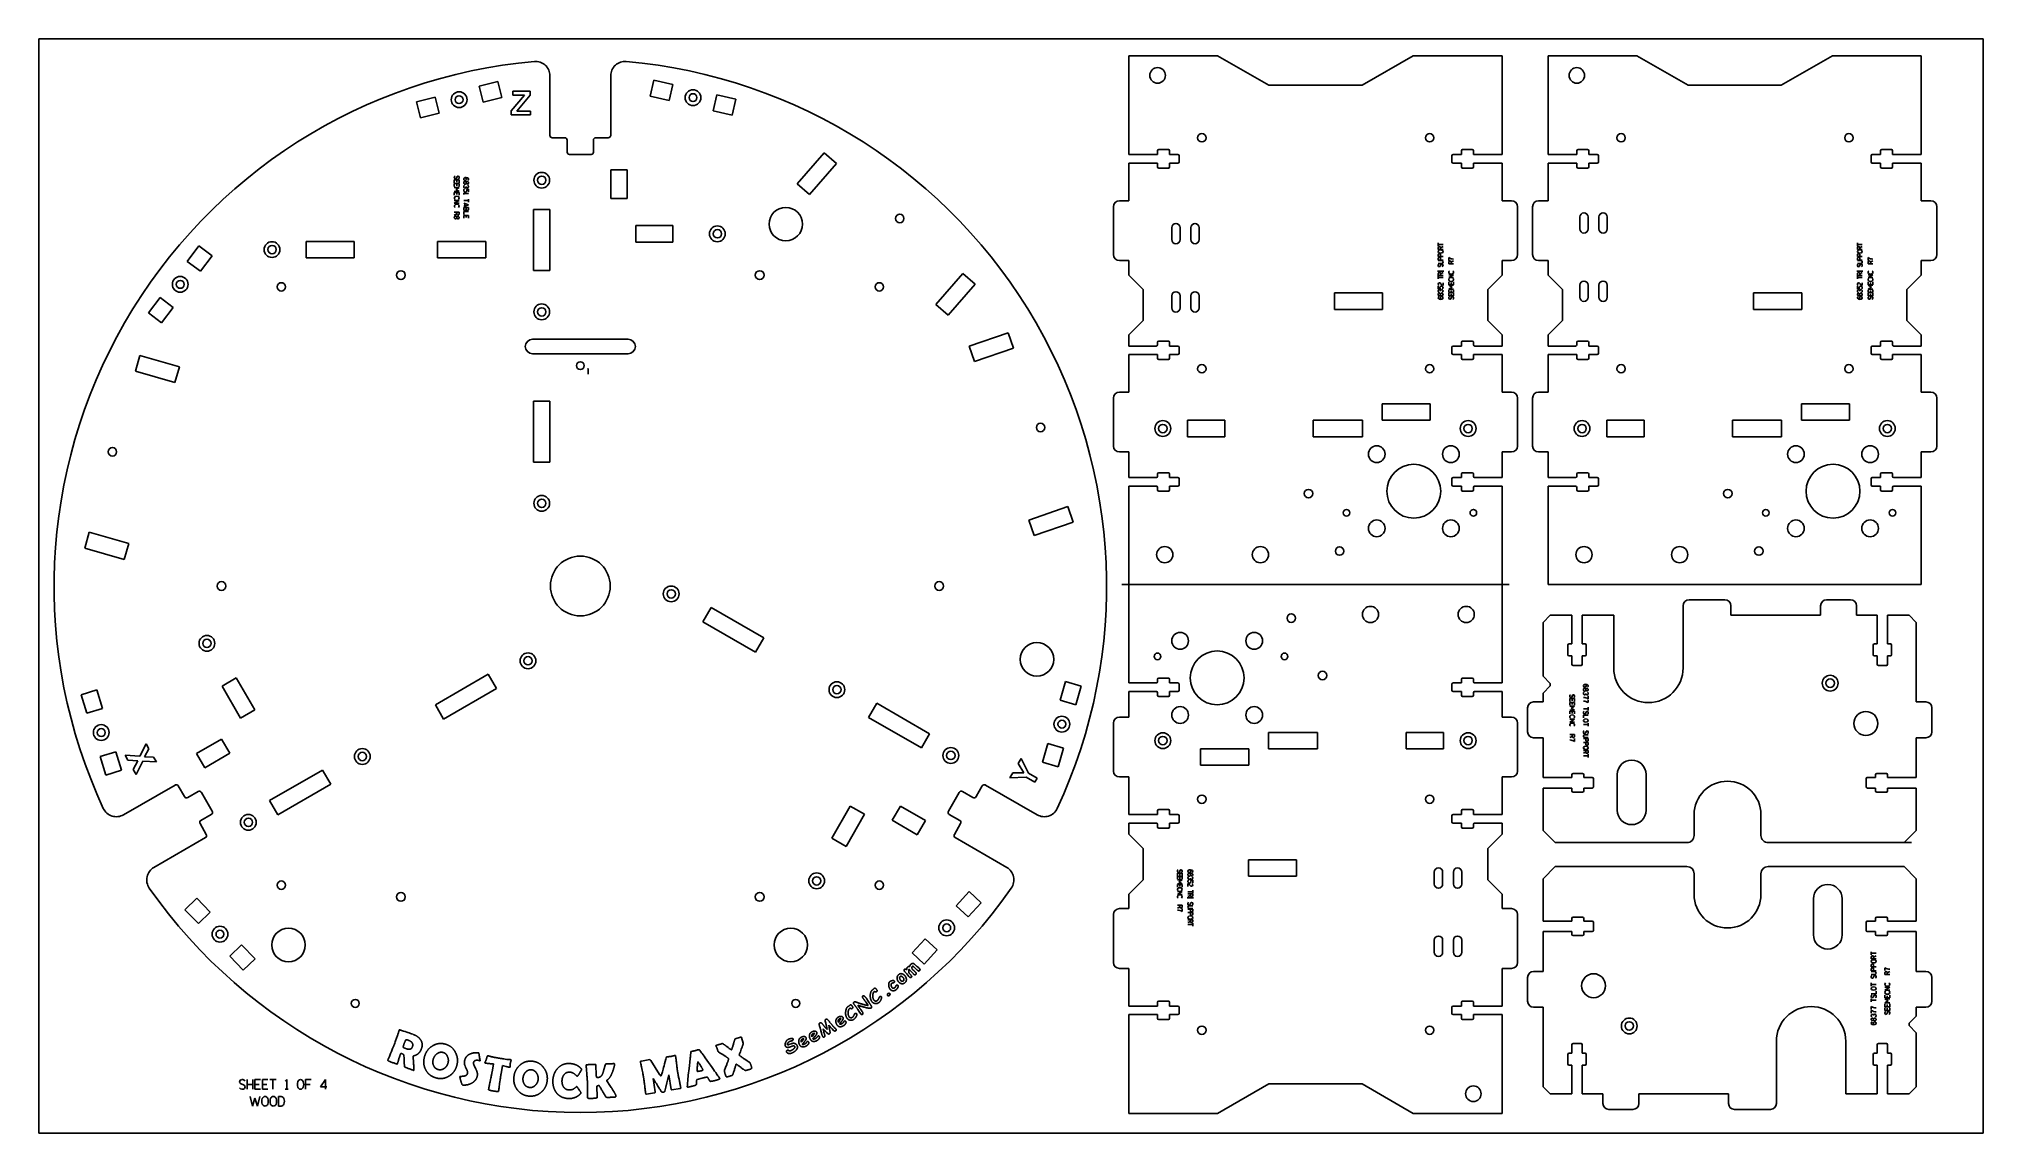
# Model space of a CAD drawing. Header units: inches. Extents: x -1316 to -504, y 751 to 1208.
import ezdxf

# ---------------------------------------------------------------- set-up
doc = ezdxf.new("R2010")
doc.units = ezdxf.units.IN
doc.header["$MEASUREMENT"] = 0
doc.linetypes.add('Continuous2', pattern=[0])
for name, color, linetype in [('68343 AND 68344 CARRIAGE AND ARM PLATE', 1, 'Continuous'), ('68351 TABLE', 1, 'Continuous'), ('68352 Tri Support', 1, 'Continuous'), ('68357 Support Panel', 1, 'Continuous'), ('68358 Electronics Mount', 1, 'Continuous'), ('68369 Idler Mount', 1, 'Continuous'), ('68377 TSlot Support', 1, 'Continuous'), ('STOCK OUTLINE', 1, 'Continuous')]:
    doc.layers.add(name, color=color, linetype=linetype)

msp = doc.modelspace()

# ---------------------------------------------------------------- linework, layer by layer
at = {"color": 1, "linetype": 'Continuous2', "lineweight": -3, "true_color": 0xff0000}
for p, q in [((-624.48, 875.59), (-624.48, 884.29)), ((-596.54, 884.29), (-596.54, 875.59)), ((-624.49, 859.59), (-624.49, 850.89)), ((-596.55, 850.89), (-596.55, 859.59))]:
    msp.add_line(p, q, dxfattribs=at)
for centre, radius, start, end in [((-610.51, 884.29), 13.97, 0, 180), ((-627.48, 875.59), 3, 269.92777, 0), ((-593.54, 875.59), 3, 180, 270.07223), ((-627.49, 859.59), 3, 360, 90), ((-593.55, 859.59), 3, 90, 180), ((-610.52, 850.89), 13.97, 180, 360)]:
    msp.add_arc(centre, radius, start, end, dxfattribs=at)
at = {"layer": '68343 AND 68344 CARRIAGE AND ARM PLATE', "color": 3, "linetype": 'Continuous2', "lineweight": -3, "true_color": 0x00ff00}
for p, q in [((-1086.78, 1070.66), (-1087.07, 1070.37)), ((-1086.78, 1068.66), (-1087.07, 1068.66)), ((-1086.78, 1068.66), (-1086.78, 1070.66)), ((-1086.78, 1068.66), (-1086.5, 1068.66)), ((-952.38, 820.93), (-952.37, 820.98)), ((-952.37, 820.98), (-952.36, 821.03)), ((-952.36, 821.03), (-952.35, 821.08)), ((-952.35, 821.08), (-952.33, 821.12)), ((-952.33, 821.12), (-952.31, 821.17)), ((-952.31, 821.17), (-952.3, 821.22)), ((-952.3, 821.22), (-952.28, 821.26)), ((-952.28, 821.26), (-952.25, 821.31)), ((-952.25, 821.31), (-952.23, 821.35)), ((-952.23, 821.35), (-952.21, 821.4)), ((-952.21, 821.4), (-952.18, 821.44)), ((-952.18, 821.44), (-952.16, 821.48)), ((-952.16, 821.48), (-952.13, 821.52)), ((-952.13, 821.52), (-952.1, 821.56)), ((-952.1, 821.56), (-952.07, 821.6)), ((-952.07, 821.6), (-952.03, 821.64)), ((-952.03, 821.64), (-952, 821.68)), ((-952, 821.68), (-951.96, 821.72)), ((-951.96, 821.72), (-951.92, 821.76)), ((-951.92, 821.76), (-951.89, 821.8)), ((-951.89, 821.8), (-951.84, 821.83)), ((-951.84, 821.83), (-951.81, 821.86)), ((-951.81, 821.86), (-951.77, 821.89)), ((-951.77, 821.89), (-951.74, 821.92)), ((-951.74, 821.92), (-951.7, 821.94)), ((-951.7, 821.94), (-951.66, 821.96)), ((-951.66, 821.96), (-951.63, 821.98)), ((-951.63, 821.98), (-951.59, 822)), ((-951.59, 822), (-951.56, 822.02)), ((-951.56, 822.02), (-951.52, 822.03)), ((-951.52, 822.03), (-951.48, 822.05)), ((-951.48, 822.05), (-951.45, 822.06)), ((-951.45, 822.06), (-951.41, 822.07)), ((-951.41, 822.07), (-951.37, 822.08)), ((-951.37, 822.08), (-951.33, 822.08)), ((-951.33, 822.08), (-951.3, 822.09)), ((-951.3, 822.09), (-951.26, 822.09)), ((-951.27, 820.93), (-951.28, 820.92)), ((-951.26, 820.94), (-951.27, 820.93)), ((-951.27, 820.93), (-951.27, 820.93)), ((-951.26, 822.09), (-951.22, 822.1)), ((-951.25, 820.95), (-951.26, 820.94)), ((-951.24, 820.95), (-951.25, 820.95)), ((-951.23, 820.95), (-951.24, 820.95)), ((-951.21, 820.95), (-951.23, 820.95)), ((-951.22, 822.1), (-951.18, 822.1)), ((-951.2, 820.95), (-951.21, 820.95)), ((-951.18, 820.95), (-951.2, 820.95)), ((-951.18, 822.1), (-951.14, 822.1)), ((-951.16, 820.95), (-951.18, 820.95)), ((-951.13, 820.94), (-951.16, 820.95)), ((-951.14, 822.1), (-951.1, 822.09)), ((-951.11, 820.93), (-951.13, 820.94)), ((-951.08, 820.92), (-951.11, 820.93)), ((-951.1, 822.09), (-951.06, 822.09)), ((-951.06, 822.09), (-951.02, 822.08)), ((-951.02, 822.08), (-950.98, 822.08)), ((-950.98, 822.08), (-950.94, 822.07)), ((-950.94, 822.07), (-950.9, 822.05)), ((-950.9, 822.05), (-950.85, 822.04)), ((-950.85, 822.04), (-950.81, 822.03)), ((-950.81, 822.03), (-950.76, 822.01)), ((-950.76, 822.01), (-950.72, 821.99)), ((-950.72, 821.99), (-950.67, 821.97)), ((-950.67, 821.97), (-950.63, 821.95)), ((-950.63, 821.95), (-950.58, 821.92)), ((-950.58, 821.92), (-950.57, 821.92)), ((-950.57, 821.92), (-950.54, 821.89)), ((-950.54, 821.89), (-950.49, 821.85)), ((-950.49, 821.85), (-950.42, 821.79)), ((-950.42, 821.79), (-950.31, 821.69)), ((-950.31, 821.69), (-950.16, 821.55)), ((-950.16, 821.55), (-949.95, 821.36)), ((-949.95, 821.36), (-949.79, 821.21)), ((-949.79, 821.21), (-949.71, 821.15)), ((-949.71, 821.15), (-949.61, 821.07)), ((-949.61, 821.07), (-949.51, 820.98)), ((-949.51, 820.98), (-949.39, 820.88)), ((-961.21, 813.42), (-961.2, 813.48)), ((-961.21, 813.35), (-961.21, 813.42)), ((-961.21, 813.28), (-961.21, 813.35)), ((-961.21, 813.22), (-961.21, 813.28)), ((-961.21, 813.14), (-961.21, 813.22)), ((-961.21, 813.07), (-961.21, 813.14)), ((-961.21, 813), (-961.21, 813.07)), ((-961.2, 812.92), (-961.21, 813)), ((-961.2, 813.48), (-961.19, 813.54)), ((-961.2, 812.9), (-961.2, 812.92)), ((-961.19, 812.82), (-961.2, 812.9)), ((-961.19, 813.6), (-961.18, 813.65)), ((-961.19, 813.54), (-961.19, 813.6)), ((-961.18, 812.74), (-961.19, 812.82)), ((-961.18, 813.65), (-961.16, 813.71)), ((-961.16, 813.71), (-961.15, 813.76)), ((-961.15, 813.76), (-961.14, 813.81)), ((-961.14, 813.81), (-961.12, 813.86)), ((-961.12, 813.86), (-961.11, 813.91)), ((-961.11, 813.91), (-961.09, 813.96)), ((-961.09, 813.96), (-961.07, 814.01)), ((-961.07, 814.01), (-961.05, 814.05)), ((-961.05, 814.05), (-961.03, 814.09)), ((-961.03, 814.09), (-961.01, 814.13)), ((-961.01, 814.13), (-960.99, 814.17)), ((-960.99, 814.17), (-960.96, 814.21)), ((-960.96, 814.21), (-960.94, 814.25)), ((-960.94, 814.25), (-960.91, 814.29)), ((-960.91, 814.29), (-960.88, 814.32)), ((-960.88, 814.32), (-960.85, 814.36)), ((-960.85, 814.36), (-960.83, 814.39)), ((-960.83, 814.39), (-960.79, 814.42)), ((-960.79, 814.42), (-960.76, 814.45)), ((-960.76, 814.45), (-960.73, 814.48)), ((-960.73, 814.48), (-960.69, 814.51)), ((-960.69, 814.51), (-960.68, 814.52)), ((-960.68, 814.52), (-960.65, 814.55)), ((-960.65, 814.55), (-960.61, 814.57)), ((-960.61, 814.57), (-960.56, 814.6)), ((-960.56, 814.6), (-960.52, 814.63)), ((-960.52, 814.63), (-960.47, 814.66)), ((-960.47, 814.66), (-960.42, 814.68)), ((-960.42, 814.68), (-960.37, 814.71)), ((-960.37, 814.71), (-960.32, 814.73)), ((-960.32, 814.73), (-960.26, 814.76)), ((-960.26, 814.76), (-960.2, 814.78)), ((-960.2, 814.78), (-960.14, 814.81)), ((-960.16, 813.23), (-960.17, 813.17)), ((-960.17, 813.17), (-960.16, 813.12)), ((-960.15, 813.4), (-960.16, 813.36)), ((-960.16, 813.36), (-960.16, 813.32)), ((-960.16, 813.32), (-960.16, 813.27)), ((-960.16, 813.27), (-960.16, 813.23)), ((-960.16, 813.12), (-960.16, 813.06)), ((-960.16, 813.06), (-960.16, 813)), ((-960.16, 813), (-960.15, 812.93)), ((-960.14, 813.44), (-960.15, 813.4)), ((-960.15, 812.93), (-960.15, 812.91)), ((-960.15, 812.91), (-960.14, 812.84)), ((-960.14, 814.81), (-960.07, 814.83)), ((-960.13, 813.5), (-960.14, 813.47)), ((-960.14, 813.47), (-960.14, 813.44)), ((-960.14, 812.84), (-960.12, 812.77)), ((-960.12, 813.53), (-960.13, 813.5)), ((-960.11, 813.56), (-960.12, 813.53)), ((-960.09, 813.59), (-960.11, 813.56)), ((-960.08, 813.61), (-960.09, 813.59)), ((-960.07, 813.63), (-960.08, 813.61)), ((-960.07, 814.83), (-960, 814.85)), ((-960.05, 813.66), (-960.07, 813.63)), ((-960.04, 813.67), (-960.05, 813.66)), ((-960.02, 813.69), (-960.04, 813.67)), ((-960.01, 813.71), (-960.02, 813.69)), ((-959.99, 813.72), (-960.01, 813.71)), ((-960, 814.85), (-959.93, 814.88)), ((-959.94, 813.76), (-959.99, 813.72)), ((-959.89, 813.79), (-959.94, 813.76)), ((-959.93, 814.88), (-959.85, 814.9)), ((-959.85, 813.82), (-959.89, 813.79)), ((-959.85, 814.9), (-959.8, 814.91)), ((-959.81, 813.85), (-959.85, 813.82)), ((-959.76, 813.87), (-959.81, 813.85)), ((-959.8, 814.91), (-959.74, 814.93)), ((-959.72, 813.9), (-959.76, 813.87)), ((-959.74, 814.93), (-959.67, 814.94)), ((-959.68, 813.92), (-959.72, 813.9)), ((-959.65, 813.93), (-959.68, 813.92)), ((-959.67, 814.94), (-959.61, 814.95)), ((-959.61, 813.95), (-959.65, 813.93)), ((-959.61, 814.95), (-959.55, 814.96)), ((-959.57, 813.96), (-959.61, 813.95)), ((-959.54, 813.97), (-959.57, 813.96)), ((-959.55, 814.96), (-959.5, 814.96)), ((-959.5, 813.98), (-959.54, 813.97)), ((-959.5, 814.96), (-959.45, 814.97)), ((-959.47, 813.99), (-959.5, 813.98)), ((-959.43, 813.99), (-959.47, 813.99)), ((-959.45, 814.97), (-959.4, 814.97)), ((-959.4, 814), (-959.43, 813.99)), ((-959.4, 814.97), (-959.36, 814.97)), ((-959.37, 814), (-959.4, 814)), ((-959.34, 814), (-959.37, 814)), ((-959.36, 814.97), (-959.31, 814.97)), ((-959.29, 814.01), (-959.34, 814)), ((-959.31, 814.97), (-959.27, 814.97)), ((-959.25, 814.01), (-959.29, 814.01)), ((-959.27, 814.97), (-959.24, 814.96)), ((-959.21, 814.02), (-959.25, 814.01)), ((-959.24, 814.96), (-959.2, 814.96)), ((-959.17, 814.02), (-959.21, 814.02)), ((-959.2, 814.96), (-959.17, 814.95)), ((-959.17, 814.95), (-959.14, 814.95)), ((-959.14, 814.03), (-959.17, 814.02)), ((-959.14, 814.95), (-959.11, 814.94)), ((-959.11, 814.04), (-959.14, 814.03)), ((-959.11, 814.94), (-959.08, 814.93)), ((-959.08, 814.05), (-959.11, 814.04)), ((-959.08, 814.93), (-959.05, 814.92)), ((-959.05, 814.06), (-959.08, 814.05)), ((-959.05, 814.92), (-959.03, 814.9)), ((-959.03, 814.07), (-959.05, 814.06)), ((-959.03, 814.9), (-959.01, 814.89)), ((-959, 814.09), (-959.03, 814.07)), ((-959.01, 814.89), (-958.98, 814.88)), ((-958.98, 814.1), (-959, 814.09)), ((-958.98, 814.88), (-958.96, 814.86)), ((-958.96, 814.11), (-958.98, 814.1)), ((-958.96, 814.86), (-958.94, 814.84)), ((-958.94, 814.13), (-958.96, 814.12)), ((-958.96, 814.12), (-958.96, 814.11)), ((-958.94, 814.84), (-958.93, 814.83)), ((-958.92, 814.15), (-958.94, 814.13)), ((-958.93, 814.83), (-958.91, 814.81)), ((-958.9, 814.17), (-958.92, 814.15)), ((-958.91, 814.81), (-958.9, 814.8)), ((-958.9, 814.8), (-958.88, 814.77)), ((-958.89, 814.19), (-958.9, 814.17)), ((-958.87, 814.21), (-958.89, 814.19)), ((-958.88, 814.77), (-958.87, 814.75)), ((-958.87, 814.75), (-958.85, 814.72)), ((-958.86, 814.23), (-958.87, 814.21)), ((-958.85, 814.25), (-958.86, 814.23)), ((-958.85, 814.72), (-958.84, 814.7)), ((-958.84, 814.28), (-958.85, 814.25)), ((-958.84, 814.7), (-958.83, 814.67)), ((-958.83, 814.3), (-958.84, 814.28)), ((-958.83, 814.67), (-958.82, 814.65)), ((-958.82, 814.33), (-958.83, 814.3)), ((-958.82, 814.65), (-958.81, 814.62)), ((-958.81, 814.36), (-958.82, 814.33)), ((-958.81, 814.62), (-958.81, 814.6)), ((-958.81, 814.6), (-958.8, 814.57)), ((-958.8, 814.42), (-958.81, 814.39)), ((-958.81, 814.39), (-958.81, 814.36)), ((-958.8, 814.57), (-958.8, 814.55)), ((-958.8, 814.55), (-958.8, 814.52)), ((-958.8, 814.52), (-958.8, 814.5)), ((-958.8, 814.5), (-958.8, 814.47)), ((-958.8, 814.47), (-958.8, 814.45)), ((-958.8, 814.45), (-958.8, 814.42)), ((-958.16, 812.77), (-958.14, 812.82)), ((-958.14, 812.82), (-958.11, 812.87)), ((-958.11, 812.87), (-958.09, 812.9)), ((-958.09, 812.9), (-958.07, 812.93)), ((-958.07, 812.93), (-958.05, 812.96)), ((-958.05, 812.96), (-958.04, 812.98)), ((-958.04, 812.98), (-958.02, 812.99)), ((-958.02, 812.99), (-958.01, 813)), ((-958.01, 813), (-957.99, 813.02)), ((-958.01, 813), (-958.01, 813)), ((-957.99, 813.02), (-957.97, 813.03)), ((-957.97, 813.03), (-957.95, 813.05)), ((-957.95, 813.05), (-957.92, 813.06)), ((-957.92, 813.06), (-957.9, 813.07)), ((-957.9, 813.07), (-957.88, 813.07)), ((-957.88, 813.07), (-957.85, 813.08)), ((-957.85, 813.08), (-957.83, 813.09)), ((-957.83, 813.09), (-957.8, 813.09)), ((-957.8, 813.09), (-957.77, 813.09)), ((-957.77, 813.09), (-957.74, 813.09)), ((-957.74, 813.09), (-957.71, 813.09)), ((-957.71, 813.09), (-957.68, 813.09)), ((-957.69, 816.11), (-957.68, 816.16)), ((-957.69, 816.05), (-957.69, 816.11)), ((-957.69, 815.99), (-957.69, 816.05)), ((-957.69, 815.93), (-957.69, 815.99)), ((-957.68, 815.87), (-957.69, 815.93)), ((-957.68, 816.22), (-957.67, 816.27)), ((-957.68, 816.16), (-957.68, 816.22)), ((-957.68, 815.81), (-957.68, 815.87)), ((-957.67, 815.74), (-957.68, 815.81)), ((-957.68, 813.09), (-957.65, 813.08)), ((-957.67, 816.33), (-957.66, 816.38)), ((-957.67, 816.27), (-957.67, 816.33)), ((-957.66, 815.68), (-957.67, 815.74)), ((-957.66, 816.38), (-957.65, 816.43)), ((-957.65, 815.61), (-957.66, 815.68)), ((-957.65, 816.43), (-957.63, 816.49)), ((-957.64, 815.55), (-957.65, 815.61)), ((-957.65, 813.08), (-957.65, 813.08)), ((-957.65, 813.08), (-957.62, 813.08)), ((-957.63, 815.49), (-957.64, 815.55)), ((-957.63, 816.49), (-957.62, 816.54)), ((-957.61, 815.43), (-957.63, 815.49)), ((-957.62, 816.54), (-957.61, 816.59)), ((-957.62, 813.08), (-957.59, 813.07)), ((-957.61, 816.59), (-957.59, 816.64)), ((-957.6, 815.37), (-957.61, 815.43)), ((-957.58, 815.31), (-957.6, 815.37)), ((-957.59, 816.64), (-957.57, 816.69)), ((-957.59, 813.07), (-957.56, 813.06)), ((-957.56, 815.25), (-957.58, 815.31)), ((-957.57, 816.69), (-957.55, 816.74)), ((-957.54, 815.19), (-957.56, 815.25)), ((-957.56, 813.06), (-957.53, 813.05)), ((-957.55, 816.74), (-957.53, 816.78)), ((-957.52, 815.14), (-957.54, 815.19)), ((-957.53, 816.78), (-957.51, 816.83)), ((-957.53, 813.05), (-957.5, 813.04)), ((-957.49, 815.08), (-957.52, 815.14)), ((-957.51, 816.83), (-957.48, 816.88)), ((-957.5, 813.04), (-957.48, 813.03)), ((-957.47, 815.03), (-957.49, 815.08)), ((-957.48, 816.88), (-957.46, 816.93)), ((-957.48, 813.03), (-957.45, 813.01)), ((-957.44, 814.97), (-957.47, 815.03)), ((-957.46, 816.93), (-957.43, 816.97)), ((-957.45, 813.01), (-957.43, 813)), ((-957.41, 814.92), (-957.44, 814.97)), ((-957.43, 816.97), (-957.4, 817.02)), ((-957.43, 813), (-957.4, 812.98)), ((-957.38, 814.86), (-957.41, 814.92)), ((-957.4, 817.02), (-957.37, 817.06)), ((-957.4, 812.98), (-957.38, 812.96)), ((-957.35, 814.81), (-957.38, 814.86)), ((-957.38, 812.96), (-957.36, 812.94)), ((-957.37, 817.06), (-957.34, 817.11)), ((-957.36, 812.94), (-957.34, 812.92)), ((-957.32, 814.75), (-957.35, 814.81)), ((-957.34, 817.11), (-957.3, 817.15)), ((-957.34, 812.92), (-957.31, 812.9)), ((-957.29, 814.7), (-957.32, 814.75)), ((-957.31, 812.9), (-957.3, 812.87)), ((-957.3, 817.15), (-957.27, 817.2)), ((-957.3, 812.87), (-957.28, 812.86)), ((-957.25, 814.65), (-957.29, 814.7)), ((-957.28, 812.86), (-957.27, 812.84)), ((-957.27, 817.2), (-957.23, 817.24)), ((-957.27, 812.84), (-957.26, 812.82)), ((-957.26, 812.82), (-957.25, 812.8)), ((-957.21, 814.6), (-957.25, 814.65)), ((-957.23, 817.24), (-957.19, 817.28)), ((-957.17, 814.55), (-957.21, 814.6)), ((-957.19, 817.28), (-957.15, 817.33)), ((-957.13, 814.5), (-957.17, 814.55)), ((-957.15, 817.33), (-957.11, 817.37)), ((-957.09, 814.45), (-957.13, 814.5)), ((-957.11, 817.37), (-957.06, 817.41)), ((-957.05, 814.4), (-957.09, 814.45)), ((-957.06, 817.41), (-957.02, 817.45)), ((-957.04, 814.39), (-957.05, 814.4)), ((-956.99, 814.33), (-957.04, 814.39)), ((-957.02, 817.45), (-956.97, 817.49)), ((-956.94, 814.28), (-956.99, 814.33)), ((-956.97, 817.49), (-956.95, 817.51)), ((-956.95, 817.51), (-956.91, 817.54)), ((-956.9, 814.24), (-956.94, 814.28)), ((-956.91, 817.54), (-956.87, 817.57)), ((-956.85, 814.19), (-956.9, 814.24)), ((-956.87, 817.57), (-956.83, 817.6)), ((-956.81, 814.15), (-956.85, 814.19)), ((-956.83, 817.6), (-956.79, 817.63)), ((-956.76, 814.11), (-956.81, 814.15)), ((-956.79, 817.63), (-956.74, 817.65)), ((-956.71, 814.07), (-956.76, 814.11)), ((-956.74, 817.65), (-956.7, 817.68)), ((-956.67, 814.03), (-956.71, 814.07)), ((-956.7, 817.68), (-956.66, 817.7)), ((-956.62, 813.99), (-956.67, 814.03)), ((-956.66, 817.7), (-956.62, 817.72)), ((-956.62, 816.14), (-956.63, 816.1)), ((-956.63, 816.1), (-956.63, 816.06)), ((-956.63, 816.06), (-956.63, 816.03)), ((-956.63, 816.03), (-956.63, 815.99)), ((-956.63, 815.99), (-956.62, 815.94)), ((-956.62, 817.72), (-956.57, 817.74)), ((-956.61, 816.21), (-956.62, 816.18)), ((-956.62, 816.18), (-956.62, 816.14)), ((-956.62, 815.94), (-956.62, 815.9)), ((-956.62, 815.9), (-956.61, 815.86)), ((-956.57, 813.96), (-956.62, 813.99)), ((-956.6, 816.24), (-956.61, 816.21)), ((-956.61, 815.86), (-956.61, 815.84)), ((-956.61, 815.84), (-956.6, 815.8)), ((-956.59, 816.31), (-956.6, 816.28)), ((-956.6, 816.28), (-956.6, 816.24)), ((-956.6, 815.8), (-956.59, 815.75)), ((-956.57, 816.34), (-956.59, 816.31)), ((-956.59, 815.75), (-956.58, 815.71)), ((-956.58, 815.71), (-956.57, 815.66)), ((-956.57, 817.74), (-956.53, 817.76)), ((-956.56, 816.37), (-956.57, 816.34)), ((-956.57, 815.66), (-956.55, 815.61)), ((-956.52, 813.93), (-956.57, 813.96)), ((-956.55, 816.4), (-956.56, 816.37)), ((-956.53, 816.43), (-956.55, 816.4)), ((-956.55, 815.61), (-956.53, 815.57)), ((-956.53, 817.76), (-956.49, 817.77)), ((-956.51, 816.46), (-956.53, 816.43)), ((-956.53, 815.57), (-956.51, 815.52)), ((-956.48, 813.9), (-956.52, 813.93)), ((-956.49, 816.49), (-956.51, 816.46)), ((-956.51, 815.52), (-956.49, 815.48)), ((-956.49, 817.77), (-956.44, 817.78)), ((-956.47, 816.52), (-956.49, 816.49)), ((-956.49, 815.48), (-956.47, 815.43)), ((-956.43, 813.87), (-956.48, 813.9)), ((-956.45, 816.54), (-956.47, 816.52)), ((-956.47, 815.43), (-956.45, 815.38)), ((-956.43, 816.57), (-956.45, 816.54)), ((-956.45, 815.38), (-956.42, 815.34)), ((-956.44, 817.78), (-956.4, 817.8)), ((-956.4, 816.6), (-956.43, 816.57)), ((-956.38, 813.84), (-956.43, 813.87)), ((-956.42, 815.34), (-956.39, 815.29)), ((-956.4, 817.8), (-956.35, 817.81)), ((-956.37, 816.62), (-956.4, 816.6)), ((-956.39, 815.29), (-956.36, 815.25)), ((-956.33, 813.82), (-956.38, 813.84)), ((-956.34, 816.65), (-956.37, 816.62)), ((-956.36, 815.25), (-956.33, 815.2)), ((-956.35, 817.81), (-956.31, 817.82)), ((-956.33, 816.66), (-956.34, 816.65)), ((-956.3, 816.67), (-956.33, 816.66)), ((-956.33, 815.2), (-956.3, 815.15)), ((-956.28, 813.79), (-956.33, 813.82)), ((-956.31, 817.82), (-956.26, 817.82)), ((-956.27, 816.69), (-956.3, 816.67)), ((-956.3, 815.15), (-956.26, 815.1)), ((-956.24, 813.77), (-956.28, 813.79)), ((-956.25, 816.7), (-956.27, 816.69)), ((-956.26, 817.82), (-956.22, 817.83)), ((-956.26, 815.1), (-956.23, 815.07)), ((-956.22, 816.72), (-956.25, 816.7)), ((-956.19, 813.75), (-956.24, 813.77)), ((-956.23, 815.07), (-956.2, 815.03)), ((-956.22, 817.83), (-956.17, 817.84)), ((-956.19, 816.73), (-956.22, 816.72)), ((-956.2, 815.03), (-956.16, 814.99)), ((-956.16, 816.74), (-956.19, 816.73)), ((-956.14, 813.73), (-956.19, 813.75)), ((-956.17, 817.84), (-956.12, 817.84)), ((-956.14, 816.74), (-956.16, 816.74)), ((-956.16, 814.99), (-956.13, 814.96)), ((-956.11, 816.75), (-956.14, 816.74)), ((-956.09, 813.71), (-956.14, 813.73)), ((-956.13, 814.96), (-956.1, 814.92)), ((-956.12, 817.84), (-956.07, 817.84)), ((-956.08, 816.75), (-956.11, 816.75)), ((-956.1, 814.92), (-956.06, 814.89)), ((-956.04, 813.7), (-956.09, 813.71)), ((-956.05, 816.76), (-956.08, 816.75)), ((-956.07, 817.84), (-956.03, 817.84)), ((-956.06, 814.89), (-956.03, 814.86)), ((-956.03, 816.76), (-956.05, 816.76)), ((-955.99, 813.69), (-956.04, 813.7)), ((-956.03, 817.84), (-955.98, 817.84)), ((-956, 816.76), (-956.03, 816.76)), ((-956.03, 814.86), (-956, 814.84)), ((-955.97, 816.76), (-956, 816.76)), ((-956, 814.84), (-955.96, 814.81)), ((-955.94, 813.67), (-955.99, 813.69)), ((-955.98, 817.84), (-955.93, 817.83)), ((-955.94, 816.75), (-955.97, 816.76)), ((-955.96, 814.81), (-955.93, 814.79)), ((-955.91, 816.75), (-955.94, 816.75)), ((-955.89, 813.66), (-955.94, 813.67)), ((-955.93, 817.83), (-955.88, 817.83)), ((-955.93, 814.79), (-955.9, 814.77)), ((-955.88, 816.74), (-955.91, 816.75)), ((-955.9, 814.77), (-955.86, 814.75)), ((-955.84, 813.65), (-955.89, 813.66)), ((-955.88, 817.83), (-955.83, 817.82)), ((-955.84, 816.73), (-955.88, 816.74)), ((-955.86, 814.75), (-955.83, 814.74)), ((-955.81, 816.72), (-955.84, 816.73)), ((-955.79, 813.65), (-955.84, 813.65)), ((-955.83, 817.82), (-955.77, 817.81)), ((-955.83, 814.74), (-955.8, 814.72)), ((-955.78, 816.71), (-955.81, 816.72)), ((-955.8, 814.72), (-955.77, 814.71)), ((-955.73, 813.64), (-955.79, 813.65)), ((-955.74, 816.69), (-955.78, 816.71)), ((-955.77, 817.81), (-955.72, 817.8)), ((-955.77, 814.71), (-955.73, 814.7)), ((-955.71, 816.67), (-955.74, 816.69)), ((-955.73, 814.7), (-955.7, 814.69)), ((-955.68, 813.63), (-955.73, 813.64)), ((-955.72, 817.8), (-955.67, 817.79)), ((-955.67, 816.65), (-955.71, 816.67)), ((-955.7, 814.69), (-955.67, 814.68)), ((-955.66, 813.63), (-955.68, 813.63)), ((-955.67, 817.79), (-955.62, 817.78)), ((-955.64, 816.63), (-955.67, 816.65)), ((-955.67, 814.68), (-955.63, 814.68)), ((-955.61, 813.63), (-955.66, 813.63)), ((-955.6, 816.61), (-955.64, 816.63)), ((-955.63, 814.68), (-955.6, 814.67)), ((-955.62, 817.78), (-955.56, 817.76)), ((-955.55, 813.63), (-955.61, 813.63)), ((-955.56, 816.58), (-955.6, 816.61)), ((-955.6, 814.67), (-955.59, 814.67)), ((-955.59, 814.67), (-955.56, 814.67)), ((-955.56, 817.76), (-955.51, 817.75)), ((-955.52, 816.55), (-955.56, 816.58)), ((-955.56, 814.67), (-955.52, 814.67)), ((-955.5, 813.63), (-955.55, 813.63)), ((-955.48, 816.52), (-955.52, 816.55)), ((-955.52, 814.67), (-955.49, 814.67)), ((-955.51, 817.75), (-955.46, 817.73)), ((-955.44, 813.63), (-955.5, 813.63)), ((-955.49, 814.67), (-955.46, 814.67)), ((-955.44, 816.48), (-955.48, 816.52)), ((-955.46, 817.73), (-955.4, 817.71)), ((-955.46, 814.67), (-955.43, 814.67)), ((-955.4, 816.44), (-955.44, 816.48)), ((-955.39, 813.63), (-955.44, 813.63)), ((-955.43, 814.67), (-955.4, 814.68)), ((-955.4, 817.71), (-955.35, 817.69)), ((-955.35, 816.4), (-955.4, 816.44)), ((-955.4, 814.68), (-955.37, 814.69)), ((-955.34, 813.63), (-955.39, 813.63)), ((-955.37, 814.69), (-955.34, 814.7)), ((-955.35, 817.69), (-955.3, 817.66)), ((-955.31, 816.35), (-955.35, 816.4)), ((-955.34, 814.7), (-955.31, 814.7)), ((-955.29, 813.64), (-955.34, 813.63)), ((-955.26, 816.3), (-955.31, 816.35)), ((-955.31, 814.7), (-955.28, 814.72)), ((-955.3, 817.66), (-955.25, 817.64)), ((-955.24, 813.64), (-955.29, 813.64)), ((-955.28, 814.72), (-955.25, 814.73)), ((-955.21, 816.25), (-955.26, 816.3)), ((-955.25, 817.64), (-955.2, 817.61)), ((-955.25, 814.73), (-955.22, 814.74)), ((-955.19, 813.65), (-955.24, 813.64)), ((-955.22, 814.74), (-955.2, 814.76)), ((-955.16, 816.19), (-955.21, 816.25)), ((-955.2, 817.61), (-955.14, 817.58)), ((-955.2, 814.76), (-955.17, 814.78)), ((-955.14, 813.66), (-955.19, 813.65)), ((-955.17, 814.78), (-955.14, 814.8)), ((-955.11, 816.13), (-955.16, 816.19)), ((-955.14, 817.58), (-955.09, 817.55)), ((-955.14, 814.8), (-955.13, 814.81)), ((-955.09, 813.67), (-955.14, 813.66)), ((-955.13, 814.81), (-955.1, 814.83)), ((-955.06, 816.07), (-955.11, 816.13)), ((-955.1, 814.83), (-955.07, 814.86)), ((-955.09, 817.55), (-955.04, 817.52)), ((-955.04, 813.69), (-955.09, 813.67)), ((-955.07, 814.86), (-955.05, 814.89)), ((-955.03, 816.03), (-955.06, 816.07)), ((-955.05, 814.89), (-955.02, 814.91)), ((-955.04, 817.52), (-954.99, 817.49)), ((-954.99, 813.7), (-955.04, 813.69)), ((-955.01, 815.99), (-955.03, 816.03)), ((-955.02, 814.91), (-955, 814.94)), ((-954.98, 815.94), (-955.01, 815.99)), ((-955, 814.94), (-954.98, 814.97)), ((-954.99, 817.49), (-954.94, 817.45)), ((-954.95, 813.72), (-954.99, 813.7)), ((-954.96, 815.9), (-954.98, 815.94)), ((-954.98, 814.97), (-954.95, 815)), ((-954.94, 815.86), (-954.96, 815.9)), ((-954.95, 815), (-954.94, 815.03)), ((-954.9, 813.73), (-954.95, 813.72)), ((-954.94, 817.45), (-954.89, 817.42)), ((-954.92, 815.82), (-954.94, 815.86)), ((-954.94, 815.03), (-954.92, 815.06)), ((-954.91, 815.78), (-954.92, 815.82)), ((-954.92, 815.06), (-954.9, 815.09)), ((-954.89, 815.74), (-954.91, 815.78)), ((-954.9, 815.09), (-954.89, 815.13)), ((-954.85, 813.75), (-954.9, 813.73)), ((-954.89, 817.42), (-954.85, 817.38)), ((-954.88, 815.69), (-954.89, 815.74)), ((-954.89, 815.13), (-954.87, 815.16)), ((-954.87, 815.65), (-954.88, 815.69)), ((-954.86, 815.61), (-954.87, 815.65)), ((-954.87, 815.16), (-954.86, 815.19)), ((-954.85, 815.57), (-954.86, 815.61)), ((-954.86, 815.19), (-954.85, 815.23)), ((-954.85, 817.38), (-954.8, 817.34)), ((-954.84, 815.53), (-954.85, 815.57)), ((-954.85, 815.23), (-954.84, 815.27)), ((-954.81, 813.77), (-954.85, 813.75)), ((-954.84, 815.49), (-954.84, 815.53)), ((-954.83, 815.44), (-954.84, 815.49)), ((-954.84, 815.27), (-954.83, 815.3)), ((-954.83, 815.4), (-954.83, 815.44)), ((-954.83, 815.36), (-954.83, 815.4)), ((-954.83, 815.32), (-954.83, 815.36)), ((-954.83, 815.3), (-954.83, 815.32)), ((-954.76, 813.8), (-954.81, 813.77)), ((-954.8, 817.34), (-954.75, 817.3)), ((-954.77, 819.39), (-954.76, 819.42)), ((-954.77, 819.36), (-954.77, 819.39)), ((-954.77, 819.33), (-954.77, 819.36)), ((-954.77, 819.3), (-954.77, 819.33)), ((-954.77, 819.27), (-954.77, 819.3)), ((-954.76, 819.23), (-954.77, 819.27)), ((-954.76, 819.44), (-954.75, 819.46)), ((-954.76, 819.42), (-954.76, 819.44)), ((-954.75, 819.2), (-954.76, 819.23)), ((-954.72, 813.82), (-954.76, 813.8)), ((-954.75, 819.46), (-954.74, 819.49)), ((-954.75, 819.16), (-954.75, 819.2)), ((-954.73, 819.12), (-954.75, 819.16)), ((-954.75, 817.3), (-954.7, 817.25)), ((-954.74, 819.49), (-954.73, 819.51)), ((-954.73, 819.51), (-954.72, 819.53)), ((-954.72, 819.08), (-954.73, 819.12)), ((-954.72, 819.53), (-954.71, 819.55)), ((-954.72, 819.07), (-954.72, 819.08)), ((-954.7, 819.03), (-954.72, 819.07)), ((-954.67, 813.85), (-954.72, 813.82)), ((-954.71, 819.55), (-954.7, 819.57)), ((-954.7, 819.57), (-954.68, 819.59)), ((-954.69, 818.99), (-954.7, 819.03)), ((-954.7, 817.25), (-954.65, 817.21)), ((-954.67, 818.94), (-954.69, 818.99)), ((-954.68, 819.59), (-954.67, 819.6)), ((-954.67, 819.6), (-954.65, 819.62)), ((-954.65, 818.9), (-954.67, 818.94)), ((-954.63, 813.87), (-954.67, 813.85)), ((-954.65, 819.62), (-954.62, 819.64)), ((-954.65, 819.62), (-954.65, 819.62)), ((-954.63, 818.86), (-954.65, 818.9)), ((-954.65, 817.21), (-954.6, 817.16)), ((-954.6, 818.81), (-954.63, 818.86)), ((-954.59, 813.9), (-954.63, 813.87)), ((-954.62, 819.64), (-954.6, 819.66)), ((-954.6, 819.66), (-954.57, 819.68)), ((-954.57, 818.77), (-954.6, 818.81)), ((-954.6, 817.16), (-954.56, 817.11)), ((-954.54, 813.93), (-954.59, 813.9)), ((-954.57, 819.68), (-954.55, 819.69)), ((-954.55, 818.73), (-954.57, 818.77)), ((-954.56, 817.11), (-954.51, 817.06)), ((-954.55, 819.69), (-954.52, 819.71)), ((-954.52, 818.68), (-954.55, 818.73)), ((-954.5, 813.96), (-954.54, 813.93)), ((-954.52, 819.71), (-954.49, 819.72)), ((-954.48, 818.64), (-954.52, 818.68)), ((-954.51, 817.06), (-954.46, 817)), ((-954.46, 814), (-954.5, 813.96)), ((-954.49, 819.72), (-954.47, 819.73)), ((-954.45, 818.6), (-954.48, 818.64)), ((-954.47, 819.73), (-954.44, 819.74)), ((-954.46, 817), (-954.43, 816.96)), ((-954.43, 814.02), (-954.46, 814)), ((-954.41, 818.55), (-954.45, 818.6)), ((-954.44, 819.74), (-954.41, 819.75)), ((-954.43, 816.96), (-954.38, 816.9)), ((-954.39, 814.06), (-954.43, 814.02)), ((-954.41, 819.75), (-954.38, 819.75)), ((-953.68, 817.7), (-954.41, 818.55)), ((-954.34, 814.1), (-954.39, 814.06)), ((-954.38, 819.75), (-954.35, 819.76)), ((-954.38, 816.9), (-954.33, 816.84)), ((-954.35, 819.76), (-954.32, 819.76)), ((-954.3, 814.14), (-954.34, 814.1)), ((-954.33, 816.84), (-954.29, 816.78)), ((-954.32, 819.76), (-954.29, 819.76)), ((-954.26, 814.18), (-954.3, 814.14)), ((-954.29, 819.76), (-954.26, 819.76)), ((-954.29, 816.78), (-954.25, 816.72)), ((-954.26, 819.76), (-954.25, 819.76)), ((-954.23, 814.22), (-954.26, 814.18)), ((-954.25, 819.76), (-954.22, 819.76)), ((-954.25, 816.72), (-954.21, 816.66)), ((-954.19, 814.26), (-954.23, 814.22)), ((-954.22, 819.76), (-954.19, 819.75)), ((-954.21, 816.66), (-954.17, 816.6)), ((-954.19, 819.75), (-954.16, 819.75)), ((-954.16, 814.3), (-954.19, 814.26)), ((-954.17, 816.6), (-954.14, 816.54)), ((-954.16, 819.75), (-954.13, 819.74)), ((-954.13, 814.34), (-954.16, 814.3)), ((-954.14, 816.54), (-954.1, 816.48)), ((-954.13, 819.74), (-954.1, 819.74)), ((-954.09, 814.38), (-954.13, 814.34)), ((-954.1, 819.74), (-954.08, 819.73)), ((-954.1, 816.48), (-954.07, 816.43)), ((-954.07, 814.43), (-954.09, 814.38)), ((-954.08, 819.73), (-954.05, 819.72)), ((-954.07, 816.43), (-954.04, 816.37)), ((-954.04, 814.47), (-954.07, 814.43)), ((-954.05, 819.72), (-954.03, 819.7)), ((-954.04, 816.37), (-954.01, 816.31)), ((-954.01, 814.51), (-954.04, 814.47)), ((-954.03, 819.7), (-954, 819.69)), ((-954.01, 816.31), (-953.99, 816.25)), ((-953.99, 814.56), (-954.01, 814.51)), ((-954, 819.69), (-953.98, 819.68)), ((-953.99, 816.25), (-953.96, 816.19)), ((-953.96, 814.6), (-953.99, 814.56)), ((-953.98, 819.68), (-953.96, 819.66)), ((-953.96, 819.66), (-953.94, 819.64)), ((-953.96, 816.19), (-953.94, 816.13)), ((-953.94, 814.65), (-953.96, 814.6)), ((-953.94, 819.64), (-953.92, 819.62)), ((-953.94, 816.13), (-953.92, 816.07)), ((-953.92, 814.7), (-953.94, 814.65)), ((-953.92, 819.62), (-953.9, 819.6)), ((-953.92, 816.07), (-953.9, 816.01)), ((-953.9, 814.74), (-953.92, 814.7)), ((-953.9, 819.6), (-953.88, 819.59)), ((-953.9, 816.01), (-953.88, 815.95)), ((-953.89, 814.79), (-953.9, 814.74)), ((-953.88, 819.59), (-953.89, 819.6)), ((-953.89, 819.6), (-953.89, 819.6)), ((-953.89, 819.6), (-953.89, 819.6)), ((-953.89, 819.6), (-953.88, 819.58)), ((-953.87, 814.84), (-953.89, 814.79)), ((-953.88, 819.58), (-953.84, 819.52)), ((-953.88, 815.95), (-953.86, 815.9)), ((-953.86, 814.89), (-953.87, 814.84)), ((-953.86, 815.9), (-953.85, 815.84)), ((-953.84, 814.94), (-953.86, 814.89)), ((-953.85, 815.84), (-953.84, 815.78)), ((-953.84, 819.52), (-953.73, 819.38)), ((-953.84, 815.78), (-953.83, 815.72)), ((-953.83, 814.99), (-953.84, 814.94)), ((-953.83, 815.72), (-953.82, 815.66)), ((-953.82, 815.05), (-953.83, 814.99)), ((-953.82, 815.66), (-953.81, 815.6)), ((-953.81, 815.1), (-953.82, 815.05)), ((-953.81, 815.6), (-953.8, 815.54)), ((-953.8, 815.21), (-953.81, 815.15)), ((-953.81, 815.15), (-953.81, 815.1)), ((-953.8, 815.54), (-953.8, 815.48)), ((-953.8, 815.48), (-953.79, 815.44)), ((-953.79, 815.32), (-953.8, 815.26)), ((-953.8, 815.26), (-953.8, 815.21)), ((-953.79, 815.44), (-953.79, 815.38)), ((-953.79, 815.38), (-953.79, 815.32)), ((-953.73, 819.38), (-953.69, 819.33)), ((-953.69, 819.56), (-953.68, 819.63)), ((-953.69, 819.49), (-953.69, 819.56)), ((-953.69, 819.41), (-953.69, 819.49)), ((-953.69, 819.33), (-953.69, 819.41)), ((-953.68, 819.7), (-953.67, 819.76)), ((-953.68, 819.63), (-953.68, 819.7)), ((-952.74, 816.62), (-953.68, 817.7)), ((-953.67, 819.76), (-953.66, 819.82)), ((-953.66, 819.82), (-953.65, 819.88)), ((-953.65, 819.88), (-953.64, 819.93)), ((-953.64, 819.93), (-953.63, 819.99)), ((-953.63, 819.99), (-953.62, 820.04)), ((-953.62, 820.04), (-953.61, 820.09)), ((-953.61, 820.09), (-953.59, 820.13)), ((-953.59, 820.13), (-953.58, 820.17)), ((-953.58, 820.17), (-953.56, 820.22)), ((-953.56, 820.22), (-953.54, 820.26)), ((-953.54, 820.26), (-953.52, 820.29)), ((-953.52, 820.29), (-953.51, 820.33)), ((-953.51, 820.33), (-953.49, 820.36)), ((-953.49, 820.36), (-953.46, 820.39)), ((-953.46, 820.39), (-953.44, 820.43)), ((-953.44, 820.43), (-953.42, 820.45)), ((-953.42, 820.45), (-953.4, 820.48)), ((-953.4, 820.48), (-953.37, 820.51)), ((-953.37, 820.51), (-953.35, 820.53)), ((-953.35, 820.53), (-953.33, 820.55)), ((-953.33, 820.55), (-953.29, 820.58)), ((-953.29, 820.58), (-953.25, 820.61)), ((-953.25, 820.61), (-953.22, 820.64)), ((-953.22, 820.64), (-953.18, 820.66)), ((-953.18, 820.66), (-953.14, 820.68)), ((-953.14, 820.68), (-953.11, 820.7)), ((-953.11, 820.7), (-953.07, 820.72)), ((-953.07, 820.72), (-953.03, 820.74)), ((-953.03, 820.74), (-953, 820.76)), ((-953, 820.76), (-952.96, 820.77)), ((-952.96, 820.77), (-952.93, 820.78)), ((-952.93, 820.78), (-952.89, 820.79)), ((-952.89, 820.79), (-952.86, 820.8)), ((-952.86, 820.8), (-952.82, 820.8)), ((-952.84, 818.94), (-952.85, 818.85)), ((-952.85, 818.85), (-952.85, 818.77)), ((-952.85, 818.77), (-952.85, 818.68)), ((-952.85, 818.68), (-952.85, 818.59)), ((-952.85, 818.59), (-952.85, 818.5)), ((-952.85, 818.5), (-952.85, 818.42)), ((-952.85, 818.42), (-952.84, 818.38)), ((-952.83, 819.09), (-952.84, 819.02)), ((-952.84, 819.02), (-952.84, 818.94)), ((-952.84, 818.38), (-952.83, 818.34)), ((-952.82, 819.17), (-952.83, 819.09)), ((-952.83, 818.34), (-952.83, 818.33)), ((-952.83, 818.33), (-952.64, 818.1)), ((-952.82, 820.8), (-952.78, 820.81)), ((-952.81, 819.24), (-952.82, 819.17)), ((-952.8, 819.31), (-952.81, 819.24)), ((-952.79, 819.38), (-952.8, 819.31)), ((-952.78, 819.44), (-952.79, 819.38)), ((-952.78, 820.81), (-952.75, 820.81)), ((-952.76, 819.51), (-952.78, 819.44)), ((-952.75, 819.57), (-952.76, 819.51)), ((-952.75, 820.81), (-952.71, 820.81)), ((-952.73, 819.63), (-952.75, 819.57)), ((-952.69, 816.57), (-952.74, 816.62)), ((-952.71, 819.69), (-952.73, 819.63)), ((-952.71, 820.81), (-952.68, 820.81)), ((-952.7, 819.67), (-952.71, 819.69)), ((-952.66, 819.64), (-952.7, 819.67)), ((-952.63, 816.5), (-952.69, 816.57)), ((-952.68, 820.81), (-952.64, 820.81)), ((-952.61, 819.59), (-952.66, 819.64)), ((-952.64, 820.81), (-952.6, 820.81)), ((-952.64, 818.1), (-952.48, 817.9)), ((-952.58, 816.44), (-952.63, 816.5)), ((-952.56, 819.53), (-952.61, 819.59)), ((-952.6, 820.81), (-952.57, 820.81)), ((-952.53, 816.39), (-952.58, 816.44)), ((-952.57, 820.81), (-952.53, 820.8)), ((-952.5, 819.47), (-952.56, 819.53)), ((-952.53, 820.8), (-952.49, 820.79)), ((-952.48, 816.35), (-952.53, 816.39)), ((-952.47, 819.44), (-952.5, 819.47)), ((-952.49, 820.79), (-952.45, 820.78)), ((-952.48, 817.9), (-952.34, 817.73)), ((-952.44, 816.31), (-952.48, 816.35)), ((-952.44, 819.4), (-952.47, 819.44)), ((-952.45, 820.78), (-952.41, 820.77)), ((-952.38, 819.34), (-952.44, 819.4)), ((-952.41, 816.28), (-952.44, 816.31)), ((-952.41, 820.77), (-952.4, 820.82)), ((-952.41, 820.77), (-952.41, 820.77)), ((-952.37, 816.25), (-952.41, 816.28)), ((-952.4, 820.82), (-952.39, 820.87)), ((-952.39, 820.87), (-952.38, 820.93)), ((-952.3, 819.25), (-952.38, 819.34)), ((-952.34, 816.23), (-952.37, 816.25)), ((-952.34, 817.73), (-952.22, 817.58)), ((-952.32, 816.21), (-952.34, 816.23)), ((-952.3, 816.2), (-952.32, 816.21)), ((-952.21, 819.15), (-952.3, 819.25)), ((-952.27, 816.19), (-952.3, 816.2)), ((-952.24, 816.18), (-952.27, 816.19)), ((-952.21, 816.17), (-952.24, 816.18)), ((-952.22, 817.58), (-952.12, 817.46)), ((-952.11, 819.04), (-952.21, 819.15)), ((-952.19, 816.17), (-952.21, 816.17)), ((-952.16, 816.16), (-952.19, 816.17)), ((-952.14, 816.16), (-952.16, 816.16)), ((-952.11, 816.16), (-952.14, 816.16)), ((-952.12, 817.46), (-952.06, 817.38)), ((-951.99, 818.92), (-952.11, 819.04)), ((-952.08, 816.16), (-952.11, 816.16)), ((-952.06, 816.17), (-952.08, 816.16)), ((-952.06, 817.38), (-951.99, 817.31)), ((-952.03, 816.17), (-952.06, 816.17)), ((-952.01, 816.18), (-952.03, 816.17)), ((-951.98, 816.19), (-952.01, 816.18)), ((-951.85, 818.78), (-951.99, 818.92)), ((-951.99, 817.31), (-951.89, 817.19)), ((-951.96, 816.2), (-951.98, 816.19)), ((-951.93, 816.21), (-951.96, 816.2)), ((-951.91, 816.22), (-951.93, 816.21)), ((-951.88, 816.24), (-951.91, 816.22)), ((-951.89, 817.19), (-951.77, 817.04)), ((-951.86, 816.25), (-951.88, 816.24)), ((-951.83, 816.27), (-951.86, 816.25)), ((-951.7, 818.63), (-951.85, 818.78)), ((-951.8, 816.29), (-951.83, 816.27)), ((-951.79, 816.31), (-951.8, 816.29)), ((-951.77, 816.33), (-951.79, 816.31)), ((-951.77, 817.04), (-951.7, 816.95)), ((-951.74, 816.35), (-951.77, 816.33)), ((-951.72, 816.37), (-951.74, 816.35)), ((-951.7, 816.4), (-951.72, 816.37)), ((-951.36, 818.29), (-951.7, 818.63)), ((-951.7, 816.95), (-951.68, 816.93)), ((-951.69, 816.43), (-951.7, 816.4)), ((-951.67, 816.45), (-951.69, 816.43)), ((-951.68, 816.93), (-951.66, 816.91)), ((-951.65, 816.48), (-951.67, 816.45)), ((-951.66, 816.91), (-951.64, 816.88)), ((-951.64, 816.51), (-951.65, 816.48)), ((-951.64, 816.88), (-951.63, 816.86)), ((-951.63, 816.54), (-951.64, 816.51)), ((-951.63, 816.86), (-951.62, 816.84)), ((-951.61, 816.57), (-951.63, 816.54)), ((-951.62, 816.84), (-951.61, 816.81)), ((-951.61, 816.81), (-951.6, 816.79)), ((-951.6, 816.6), (-951.61, 816.57)), ((-951.59, 820.08), (-951.6, 820.03)), ((-951.6, 820.03), (-951.6, 820.01)), ((-951.6, 820.01), (-951.52, 819.93)), ((-951.6, 816.79), (-951.6, 816.77)), ((-951.6, 816.77), (-951.59, 816.75)), ((-951.59, 816.65), (-951.6, 816.63)), ((-951.6, 816.63), (-951.6, 816.61)), ((-951.6, 816.61), (-951.6, 816.6)), ((-951.58, 820.13), (-951.59, 820.08)), ((-951.59, 816.75), (-951.59, 816.72)), ((-951.59, 816.72), (-951.59, 816.7)), ((-951.59, 816.7), (-951.59, 816.68)), ((-951.59, 816.68), (-951.59, 816.65)), ((-951.57, 820.18), (-951.58, 820.13)), ((-951.55, 820.25), (-951.57, 820.18)), ((-951.52, 820.33), (-951.55, 820.25)), ((-951.49, 820.42), (-951.52, 820.33)), ((-951.52, 819.93), (-951.43, 819.83)), ((-951.46, 820.53), (-951.49, 820.42)), ((-951.45, 820.56), (-951.46, 820.53)), ((-951.42, 820.64), (-951.45, 820.56)), ((-951.43, 819.83), (-951.33, 819.71)), ((-951.39, 820.71), (-951.42, 820.64)), ((-951.37, 820.76), (-951.39, 820.71)), ((-951.35, 820.81), (-951.37, 820.76)), ((-951.21, 818.14), (-951.36, 818.29)), ((-951.33, 820.84), (-951.35, 820.81)), ((-951.32, 820.87), (-951.33, 820.84)), ((-951.33, 819.71), (-951.21, 819.58)), ((-951.3, 820.89), (-951.32, 820.87)), ((-951.29, 820.91), (-951.3, 820.89)), ((-951.28, 820.92), (-951.29, 820.91)), ((-951.21, 819.58), (-951.07, 819.44)), ((-951.08, 818.01), (-951.21, 818.14)), ((-951.04, 820.9), (-951.08, 820.92)), ((-950.96, 817.89), (-951.08, 818.01)), ((-951.07, 819.44), (-950.92, 819.28)), ((-951.01, 820.88), (-951.04, 820.9)), ((-950.96, 820.86), (-951.01, 820.88)), ((-950.92, 820.83), (-950.96, 820.86)), ((-950.86, 817.78), (-950.96, 817.89)), ((-950.87, 820.79), (-950.92, 820.83)), ((-950.92, 819.28), (-950.73, 819.09)), ((-950.81, 820.75), (-950.87, 820.79)), ((-950.78, 817.69), (-950.86, 817.78)), ((-950.75, 820.71), (-950.81, 820.75)), ((-950.7, 817.61), (-950.78, 817.69)), ((-950.68, 820.65), (-950.75, 820.71)), ((-950.73, 819.09), (-950.59, 818.96)), ((-950.64, 817.54), (-950.7, 817.61)), ((-950.6, 820.59), (-950.68, 820.65)), ((-950.64, 817.53), (-950.64, 817.54)), ((-950.61, 817.51), (-950.64, 817.53)), ((-950.59, 817.49), (-950.61, 817.51)), ((-949.79, 819.82), (-950.6, 820.59)), ((-950.59, 818.96), (-950.46, 818.84)), ((-950.57, 817.47), (-950.59, 817.49)), ((-950.55, 817.45), (-950.57, 817.47)), ((-950.52, 817.43), (-950.55, 817.45)), ((-950.5, 817.42), (-950.52, 817.43)), ((-950.47, 817.4), (-950.5, 817.42)), ((-950.45, 817.39), (-950.47, 817.4)), ((-950.46, 818.84), (-950.34, 818.73)), ((-950.43, 817.38), (-950.45, 817.39)), ((-950.4, 817.37), (-950.43, 817.38)), ((-950.37, 817.36), (-950.4, 817.37)), ((-950.35, 817.36), (-950.37, 817.36)), ((-950.32, 817.35), (-950.35, 817.36)), ((-950.34, 818.73), (-950.23, 818.63)), ((-950.29, 817.35), (-950.32, 817.35)), ((-950.27, 817.35), (-950.29, 817.35)), ((-950.29, 817.35), (-950.29, 817.35)), ((-950.24, 817.35), (-950.27, 817.35)), ((-950.21, 817.35), (-950.24, 817.35)), ((-950.23, 818.63), (-950.14, 818.54)), ((-950.19, 817.36), (-950.21, 817.35)), ((-950.16, 817.36), (-950.19, 817.36)), ((-950.13, 817.37), (-950.16, 817.36)), ((-950.14, 818.54), (-950.06, 818.46)), ((-950.11, 817.38), (-950.13, 817.37)), ((-950.08, 817.39), (-950.11, 817.38)), ((-950.06, 817.4), (-950.08, 817.39)), ((-950.06, 818.46), (-949.99, 818.38)), ((-950.03, 817.42), (-950.06, 817.4)), ((-950, 817.43), (-950.03, 817.42)), ((-949.98, 817.45), (-950, 817.43)), ((-949.99, 818.38), (-949.92, 818.32)), ((-949.95, 817.47), (-949.98, 817.45)), ((-949.92, 817.49), (-949.95, 817.47)), ((-949.92, 818.32), (-949.87, 818.26)), ((-949.9, 817.51), (-949.92, 817.49)), ((-949.88, 817.54), (-949.9, 817.51)), ((-949.85, 817.56), (-949.88, 817.54)), ((-949.87, 818.26), (-949.84, 818.22)), ((-949.83, 817.58), (-949.85, 817.56)), ((-949.84, 818.22), (-949.82, 818.2)), ((-949.81, 817.61), (-949.83, 817.58)), ((-949.82, 818.2), (-949.8, 818.17)), ((-949.8, 817.63), (-949.81, 817.61)), ((-949.8, 818.17), (-949.78, 818.15)), ((-949.78, 817.66), (-949.8, 817.63)), ((-949.66, 819.69), (-949.79, 819.82)), ((-949.78, 818.15), (-949.77, 818.12)), ((-949.77, 817.68), (-949.78, 817.66)), ((-949.77, 818.12), (-949.76, 818.1)), ((-949.76, 817.71), (-949.77, 817.68)), ((-949.76, 818.1), (-949.75, 818.07)), ((-949.75, 817.74), (-949.76, 817.71)), ((-949.75, 818.07), (-949.74, 818.05)), ((-949.74, 817.76), (-949.75, 817.74)), ((-949.74, 818.05), (-949.73, 818.02)), ((-949.73, 817.79), (-949.74, 817.76)), ((-949.73, 818.02), (-949.72, 818)), ((-949.72, 817.82), (-949.73, 817.79)), ((-949.72, 818), (-949.72, 817.97)), ((-949.72, 817.97), (-949.72, 817.95)), ((-949.72, 817.95), (-949.71, 817.92)), ((-949.71, 817.89), (-949.72, 817.87)), ((-949.72, 817.87), (-949.72, 817.85)), ((-949.72, 817.85), (-949.72, 817.82)), ((-949.71, 817.92), (-949.71, 817.89)), ((-949.51, 819.55), (-949.66, 819.69)), ((-949.38, 819.43), (-949.51, 819.55)), ((-949.39, 820.88), (-949.26, 820.77)), ((-949.26, 819.33), (-949.38, 819.43)), ((-949.26, 820.77), (-949.1, 820.63)), ((-949.15, 819.23), (-949.26, 819.33)), ((-949.06, 819.15), (-949.15, 819.23)), ((-949.1, 820.63), (-948.93, 820.48)), ((-948.98, 819.08), (-949.06, 819.15)), ((-948.96, 819.07), (-948.98, 819.08)), ((-948.93, 819.05), (-948.96, 819.07)), ((-948.93, 820.48), (-948.74, 820.31)), ((-948.91, 819.03), (-948.93, 819.05)), ((-948.88, 819.01), (-948.91, 819.03)), ((-948.86, 819), (-948.88, 819.01)), ((-948.83, 818.99), (-948.86, 819)), ((-948.81, 818.97), (-948.83, 818.99)), ((-948.78, 818.97), (-948.81, 818.97)), ((-948.76, 818.96), (-948.78, 818.97)), ((-948.74, 818.95), (-948.76, 818.96)), ((-948.74, 820.31), (-948.53, 820.11)), ((-948.71, 818.95), (-948.74, 818.95)), ((-948.69, 818.94), (-948.71, 818.95)), ((-948.66, 818.94), (-948.69, 818.94)), ((-948.64, 818.94), (-948.66, 818.94)), ((-948.61, 818.95), (-948.64, 818.94)), ((-948.59, 818.95), (-948.61, 818.95)), ((-948.56, 818.96), (-948.59, 818.95)), ((-948.54, 818.96), (-948.56, 818.96)), ((-948.51, 818.97), (-948.54, 818.96)), ((-948.53, 820.11), (-948.3, 819.9)), ((-948.49, 818.98), (-948.51, 818.97)), ((-948.46, 819), (-948.49, 818.98)), ((-948.43, 819.01), (-948.46, 819)), ((-948.4, 819.03), (-948.43, 819.01)), ((-948.37, 819.05), (-948.4, 819.03)), ((-948.35, 819.07), (-948.37, 819.05)), ((-948.32, 819.1), (-948.35, 819.07)), ((-948.3, 819.11), (-948.32, 819.1)), ((-948.3, 819.9), (-948.23, 819.83)), ((-948.28, 819.13), (-948.3, 819.11)), ((-948.25, 819.16), (-948.28, 819.13)), ((-948.23, 819.18), (-948.25, 819.16)), ((-948.23, 819.83), (-948.21, 819.81)), ((-948.21, 819.21), (-948.23, 819.18)), ((-948.21, 819.81), (-948.19, 819.78)), ((-948.2, 819.23), (-948.21, 819.21)), ((-948.18, 819.26), (-948.2, 819.23)), ((-948.19, 819.78), (-948.17, 819.76)), ((-948.16, 819.28), (-948.18, 819.26)), ((-948.17, 819.76), (-948.16, 819.74)), ((-948.16, 819.74), (-948.14, 819.72)), ((-948.15, 819.31), (-948.16, 819.28)), ((-948.14, 819.34), (-948.15, 819.31)), ((-948.14, 819.72), (-948.13, 819.69)), ((-948.13, 819.37), (-948.14, 819.34)), ((-948.13, 819.69), (-948.12, 819.67)), ((-948.12, 819.4), (-948.13, 819.37)), ((-948.12, 819.67), (-948.12, 819.64)), ((-948.12, 819.64), (-948.11, 819.62)), ((-948.11, 819.43), (-948.12, 819.4)), ((-948.11, 819.62), (-948.1, 819.59)), ((-948.1, 819.47), (-948.11, 819.46)), ((-948.11, 819.46), (-948.11, 819.43)), ((-948.1, 819.59), (-948.1, 819.57)), ((-948.1, 819.57), (-948.1, 819.54)), ((-948.1, 819.54), (-948.1, 819.52)), ((-948.1, 819.52), (-948.1, 819.49)), ((-948.1, 819.49), (-948.1, 819.47)), ((-977.47, 804.66), (-977.44, 804.68)), ((-977.44, 804.68), (-977.41, 804.7)), ((-977.41, 804.7), (-977.39, 804.72)), ((-977.39, 804.72), (-977.36, 804.73)), ((-977.36, 804.73), (-977.33, 804.75)), ((-977.33, 804.75), (-977.31, 804.76)), ((-977.31, 804.76), (-977.28, 804.77)), ((-977.28, 804.77), (-977.25, 804.78)), ((-977.25, 804.78), (-977.23, 804.79)), ((-977.23, 804.79), (-977.2, 804.79)), ((-977.2, 804.79), (-977.18, 804.8)), ((-977.18, 804.8), (-977.15, 804.8)), ((-977.15, 804.8), (-977.13, 804.8)), ((-977.13, 804.8), (-977.1, 804.8)), ((-977.1, 804.8), (-977.08, 804.79)), ((-977.08, 804.79), (-977.05, 804.79)), ((-977.05, 804.79), (-977.03, 804.78)), ((-977.03, 804.78), (-977, 804.78)), ((-977, 804.78), (-976.98, 804.77)), ((-976.98, 804.77), (-976.95, 804.75)), ((-976.95, 804.75), (-976.92, 804.74)), ((-976.92, 804.74), (-976.9, 804.73)), ((-976.9, 804.73), (-976.87, 804.71)), ((-976.87, 804.71), (-976.85, 804.69)), ((-976.85, 804.69), (-976.82, 804.67)), ((-975.9, 805.58), (-975.89, 805.61)), ((-975.9, 805.54), (-975.9, 805.58)), ((-975.9, 805.51), (-975.9, 805.54)), ((-975.9, 805.48), (-975.9, 805.51)), ((-975.9, 805.45), (-975.9, 805.48)), ((-975.89, 805.42), (-975.9, 805.45)), ((-975.89, 805.65), (-975.88, 805.68)), ((-975.89, 805.64), (-975.89, 805.65)), ((-975.89, 805.61), (-975.89, 805.64)), ((-975.89, 805.39), (-975.89, 805.42)), ((-975.88, 805.36), (-975.89, 805.39)), ((-975.88, 805.68), (-975.87, 805.72)), ((-975.87, 805.33), (-975.88, 805.36)), ((-975.87, 805.72), (-975.86, 805.75)), ((-975.86, 805.3), (-975.87, 805.33)), ((-975.86, 805.75), (-975.85, 805.78)), ((-975.85, 805.28), (-975.86, 805.3)), ((-975.85, 805.78), (-975.84, 805.81)), ((-975.83, 805.25), (-975.85, 805.28)), ((-975.84, 805.81), (-975.83, 805.83)), ((-975.83, 805.83), (-975.81, 805.86)), ((-975.82, 805.22), (-975.83, 805.25)), ((-975.8, 805.2), (-975.82, 805.22)), ((-975.81, 805.86), (-975.8, 805.89)), ((-975.8, 805.89), (-975.78, 805.91)), ((-975.76, 805.14), (-975.8, 805.2)), ((-975.78, 805.91), (-975.76, 805.93)), ((-975.76, 805.93), (-975.74, 805.96)), ((-975.73, 805.09), (-975.76, 805.14)), ((-975.74, 805.96), (-975.72, 805.98)), ((-975.65, 804.97), (-975.73, 805.09)), ((-975.72, 805.98), (-975.7, 806)), ((-975.7, 806), (-975.67, 806.02)), ((-975.67, 806.02), (-975.65, 806.04)), ((-975.65, 806.04), (-975.64, 806.04)), ((-975.54, 804.82), (-975.65, 804.97)), ((-975.64, 806.04), (-975.62, 806.06)), ((-975.62, 806.06), (-975.6, 806.07)), ((-975.6, 806.07), (-975.57, 806.08)), ((-975.57, 806.08), (-975.55, 806.09)), ((-975.55, 806.09), (-975.53, 806.09)), ((-975.4, 804.64), (-975.54, 804.82)), ((-975.53, 806.09), (-975.5, 806.1)), ((-975.5, 806.1), (-975.47, 806.1)), ((-975.47, 806.1), (-975.44, 806.11)), ((-975.44, 806.11), (-975.41, 806.11)), ((-975.41, 806.11), (-975.38, 806.11)), ((-975.38, 806.11), (-975.35, 806.11)), ((-975.35, 806.11), (-975.31, 806.11)), ((-975.31, 806.11), (-975.27, 806.1)), ((-975.27, 806.1), (-975.23, 806.1)), ((-975.23, 806.1), (-975.19, 806.09)), ((-975.19, 806.09), (-975.15, 806.08)), ((-975.15, 806.08), (-975.1, 806.06)), ((-975.1, 806.06), (-975.05, 806.05)), ((-975.05, 806.05), (-974.99, 806.03)), ((-974.99, 806.03), (-974.94, 806.01)), ((-974.94, 806.01), (-974.88, 805.99)), ((-974.88, 805.99), (-974.83, 805.97)), ((-974.83, 805.97), (-974.6, 805.88)), ((-974.6, 805.88), (-974.38, 805.8)), ((-974.38, 805.8), (-974.16, 805.72)), ((-974.16, 805.72), (-973.95, 805.64)), ((-973.95, 805.64), (-973.73, 805.56)), ((-973.73, 805.56), (-973.52, 805.49)), ((-973.52, 805.49), (-973.32, 805.42)), ((-973.32, 805.42), (-973.11, 805.35)), ((-973.11, 805.35), (-972.91, 805.29)), ((-972.91, 805.29), (-972.71, 805.23)), ((-972.71, 805.23), (-972.51, 805.17)), ((-972.51, 805.17), (-972.32, 805.11)), ((-972.32, 805.11), (-972.13, 805.05)), ((-972.2, 808.2), (-972.19, 808.22)), ((-972.2, 808.17), (-972.2, 808.2)), ((-972.2, 808.15), (-972.2, 808.17)), ((-972.2, 808.12), (-972.2, 808.15)), ((-972.2, 808.1), (-972.2, 808.12)), ((-972.2, 808.07), (-972.2, 808.1)), ((-972.19, 808.04), (-972.2, 808.07)), ((-972.19, 808.24), (-972.18, 808.27)), ((-972.19, 808.22), (-972.19, 808.24)), ((-972.18, 808.01), (-972.19, 808.04)), ((-972.18, 808.27), (-972.17, 808.29)), ((-972.17, 807.98), (-972.18, 808.01)), ((-972.17, 808.29), (-972.16, 808.31)), ((-972.16, 807.95), (-972.17, 807.98)), ((-972.16, 808.31), (-972.14, 808.34)), ((-972.15, 807.92), (-972.16, 807.95)), ((-972.14, 807.89), (-972.15, 807.92)), ((-972.14, 808.34), (-972.13, 808.36)), ((-972.12, 807.86), (-972.14, 807.89)), ((-972.13, 808.36), (-972.11, 808.38)), ((-972.13, 805.05), (-971.94, 805)), ((-972.1, 807.83), (-972.12, 807.86)), ((-972.11, 808.38), (-972.1, 808.4)), ((-972.1, 808.4), (-972.08, 808.43)), ((-972.08, 807.79), (-972.1, 807.83)), ((-972.08, 808.43), (-972.05, 808.45)), ((-972.06, 807.77), (-972.08, 807.79)), ((-972, 807.69), (-972.06, 807.77)), ((-972.05, 808.45), (-972.03, 808.47)), ((-972.03, 808.47), (-972, 808.49)), ((-972, 808.49), (-971.97, 808.52)), ((-971.95, 807.61), (-972, 807.69)), ((-971.97, 808.52), (-971.95, 808.53)), ((-971.95, 808.53), (-971.93, 808.55)), ((-971.89, 807.53), (-971.95, 807.61)), ((-971.94, 805), (-971.75, 804.95)), ((-971.93, 808.55), (-971.91, 808.56)), ((-971.91, 808.56), (-971.88, 808.57)), ((-971.83, 807.45), (-971.89, 807.53)), ((-971.88, 808.57), (-971.86, 808.58)), ((-971.86, 808.58), (-971.84, 808.58)), ((-971.84, 808.58), (-971.82, 808.59)), ((-971.71, 807.29), (-971.83, 807.45)), ((-971.82, 808.59), (-971.79, 808.59)), ((-971.79, 808.59), (-971.77, 808.59)), ((-971.77, 808.59), (-971.74, 808.59)), ((-971.75, 804.95), (-971.57, 804.9)), ((-971.74, 808.59), (-971.72, 808.59)), ((-971.72, 808.59), (-971.69, 808.59)), ((-971.58, 807.12), (-971.71, 807.29)), ((-971.69, 808.59), (-971.67, 808.59)), ((-971.67, 808.59), (-971.64, 808.58)), ((-971.64, 808.58), (-971.61, 808.57)), ((-971.61, 808.57), (-971.58, 808.56)), ((-971.58, 808.56), (-971.55, 808.55)), ((-971.56, 807.1), (-971.58, 807.12)), ((-971.57, 804.9), (-971.38, 804.86)), ((-971.48, 807), (-971.56, 807.1)), ((-971.55, 808.55), (-971.52, 808.54)), ((-971.52, 808.54), (-971.49, 808.52)), ((-971.49, 808.52), (-971.45, 808.5)), ((-971.39, 806.87), (-971.48, 807)), ((-971.45, 808.5), (-971.42, 808.48)), ((-971.42, 808.48), (-971.38, 808.45)), ((-971.28, 806.71), (-971.39, 806.87)), ((-971.38, 808.45), (-971.34, 808.43)), ((-971.38, 804.86), (-971.2, 804.81)), ((-971.34, 808.43), (-971.3, 808.4)), ((-971.3, 808.4), (-971.26, 808.36)), ((-971.15, 806.54), (-971.28, 806.71)), ((-971.26, 808.36), (-971.21, 808.33)), ((-971.21, 808.33), (-971.17, 808.29)), ((-971.2, 804.81), (-971.03, 804.77)), ((-971.17, 808.29), (-971.12, 808.24)), ((-970.99, 806.32), (-971.15, 806.54)), ((-971.12, 808.24), (-971.07, 808.19)), ((-971.07, 808.19), (-971.02, 808.14)), ((-971.03, 804.77), (-970.85, 804.73)), ((-971.02, 808.14), (-970.97, 808.08)), ((-970.81, 806.06), (-970.99, 806.32)), ((-970.97, 808.08), (-970.92, 808.02)), ((-970.92, 808.02), (-970.86, 807.96)), ((-970.86, 807.96), (-970.8, 807.88)), ((-970.85, 804.73), (-970.68, 804.7)), ((-970.61, 805.76), (-970.81, 806.06)), ((-970.8, 807.88), (-970.74, 807.81)), ((-970.74, 807.81), (-970.67, 807.72)), ((-970.68, 804.7), (-970.51, 804.66)), ((-970.67, 807.72), (-970.61, 807.64)), ((-970.61, 807.64), (-970.54, 807.54)), ((-970.37, 805.41), (-970.61, 805.76)), ((-970.54, 807.54), (-970.47, 807.44)), ((-970.47, 807.44), (-970.39, 807.33)), ((-970.39, 807.33), (-970.35, 807.27)), ((-970.1, 805.01), (-970.37, 805.41)), ((-970.35, 807.27), (-970.01, 806.75)), ((-969.94, 804.78), (-970.1, 805.01)), ((-970.01, 806.75), (-969.73, 806.32)), ((-969.78, 804.53), (-969.94, 804.78)), ((-969.73, 806.32), (-969.5, 805.96)), ((-969.5, 805.96), (-969.3, 805.66)), ((-969.3, 805.66), (-969.14, 805.41)), ((-969.14, 805.41), (-969.02, 805.22)), ((-969.02, 805.22), (-968.91, 805.05)), ((-968.91, 808.54), (-968.9, 808.64)), ((-968.9, 808.44), (-968.91, 808.54)), ((-968.91, 805.05), (-968.82, 804.92)), ((-968.9, 808.85), (-968.89, 808.96)), ((-968.9, 808.74), (-968.9, 808.85)), ((-968.9, 808.64), (-968.9, 808.74)), ((-968.9, 808.35), (-968.9, 808.44)), ((-968.9, 808.25), (-968.9, 808.35)), ((-968.89, 808.16), (-968.9, 808.25)), ((-968.89, 808.96), (-968.88, 809.06)), ((-968.89, 808.07), (-968.89, 808.16)), ((-968.88, 807.98), (-968.89, 808.07)), ((-968.88, 809.15), (-968.87, 809.24)), ((-968.88, 809.06), (-968.88, 809.15)), ((-968.87, 807.89), (-968.88, 807.98)), ((-968.87, 809.24), (-968.85, 809.33)), ((-968.86, 807.8), (-968.87, 807.89)), ((-968.85, 807.72), (-968.86, 807.8)), ((-968.85, 809.33), (-968.84, 809.42)), ((-968.83, 807.64), (-968.85, 807.72)), ((-968.84, 809.42), (-968.83, 809.5)), ((-968.83, 809.5), (-968.81, 809.58)), ((-968.82, 807.55), (-968.83, 807.64)), ((-968.8, 807.47), (-968.82, 807.55)), ((-968.82, 804.92), (-968.75, 804.82)), ((-968.81, 809.58), (-968.8, 809.66)), ((-968.8, 809.66), (-968.78, 809.73)), ((-968.78, 807.4), (-968.8, 807.47)), ((-968.78, 809.73), (-968.76, 809.81)), ((-968.76, 807.32), (-968.78, 807.4)), ((-968.76, 809.81), (-968.74, 809.88)), ((-968.74, 807.24), (-968.76, 807.32)), ((-968.75, 804.82), (-968.68, 804.71)), ((-968.74, 809.88), (-968.72, 809.95)), ((-968.72, 807.17), (-968.74, 807.24)), ((-968.72, 809.95), (-968.7, 810.01)), ((-968.7, 807.1), (-968.72, 807.17)), ((-968.7, 810.01), (-968.68, 810.08)), ((-968.68, 807.02), (-968.7, 807.1)), ((-968.68, 810.08), (-968.66, 810.14)), ((-968.65, 806.95), (-968.68, 807.02)), ((-968.68, 804.71), (-968.66, 804.68)), ((-968.66, 810.14), (-968.63, 810.2)), ((-968.66, 804.68), (-968.63, 804.63)), ((-968.62, 806.88), (-968.65, 806.95)), ((-968.63, 810.2), (-968.61, 810.26)), ((-968.6, 806.81), (-968.62, 806.88)), ((-968.61, 810.26), (-968.58, 810.32)), ((-968.57, 806.75), (-968.6, 806.81)), ((-968.58, 810.32), (-968.55, 810.37)), ((-968.54, 806.68), (-968.57, 806.75)), ((-968.55, 810.37), (-968.53, 810.43)), ((-968.51, 806.62), (-968.54, 806.68)), ((-968.53, 810.43), (-968.5, 810.48)), ((-968.47, 806.55), (-968.51, 806.62)), ((-968.5, 810.48), (-968.47, 810.53)), ((-968.47, 810.53), (-968.44, 810.58)), ((-968.44, 806.49), (-968.47, 806.55)), ((-968.44, 810.58), (-968.4, 810.62)), ((-968.4, 806.43), (-968.44, 806.49)), ((-968.4, 810.62), (-968.37, 810.67)), ((-968.37, 806.37), (-968.4, 806.43)), ((-968.37, 810.67), (-968.34, 810.71)), ((-968.33, 806.31), (-968.37, 806.37)), ((-968.34, 810.71), (-968.31, 810.75)), ((-968.29, 806.25), (-968.33, 806.31)), ((-968.31, 810.75), (-968.27, 810.79)), ((-968.25, 806.19), (-968.29, 806.25)), ((-968.27, 810.79), (-968.23, 810.83)), ((-968.21, 806.14), (-968.25, 806.19)), ((-968.23, 810.83), (-968.2, 810.87)), ((-968.17, 806.1), (-968.21, 806.14)), ((-968.2, 810.87), (-968.16, 810.9)), ((-968.14, 806.05), (-968.17, 806.1)), ((-968.16, 810.9), (-968.12, 810.94)), ((-968.1, 806), (-968.14, 806.05)), ((-968.12, 810.94), (-968.08, 810.97)), ((-968.06, 805.96), (-968.1, 806)), ((-968.08, 810.97), (-968.04, 811.01)), ((-968.02, 805.92), (-968.06, 805.96)), ((-968.04, 811.01), (-968, 811.04)), ((-967.98, 805.88), (-968.02, 805.92)), ((-968, 811.04), (-967.94, 811.08)), ((-968, 811.04), (-968, 811.04)), ((-967.93, 805.84), (-967.98, 805.88)), ((-967.94, 811.08), (-967.89, 811.11)), ((-967.89, 805.8), (-967.93, 805.84)), ((-967.89, 811.11), (-967.84, 811.14)), ((-967.85, 805.77), (-967.89, 805.8)), ((-967.84, 808.9), (-967.85, 808.8)), ((-967.85, 808.8), (-967.85, 808.71)), ((-967.85, 808.71), (-967.85, 808.61)), ((-967.85, 808.61), (-967.85, 808.52)), ((-967.85, 808.52), (-967.85, 808.43)), ((-967.85, 808.43), (-967.85, 808.34)), ((-967.85, 808.34), (-967.84, 808.25)), ((-967.8, 805.73), (-967.85, 805.77)), ((-967.84, 811.14), (-967.79, 811.17)), ((-967.83, 809.03), (-967.84, 808.94)), ((-967.84, 808.94), (-967.84, 808.9)), ((-967.84, 808.25), (-967.84, 808.17)), ((-967.84, 808.17), (-967.83, 808.09)), ((-967.82, 809.11), (-967.83, 809.03)), ((-967.83, 808.09), (-967.82, 808.01)), ((-967.81, 809.19), (-967.82, 809.11)), ((-967.82, 808.01), (-967.81, 807.93)), ((-967.8, 809.27), (-967.81, 809.19)), ((-967.81, 807.93), (-967.8, 807.86)), ((-967.79, 809.34), (-967.8, 809.27)), ((-967.8, 807.86), (-967.79, 807.79)), ((-967.76, 805.7), (-967.8, 805.73)), ((-967.79, 811.17), (-967.75, 811.2)), ((-967.78, 809.41), (-967.79, 809.34)), ((-967.79, 807.79), (-967.77, 807.71)), ((-967.76, 809.47), (-967.78, 809.41)), ((-967.77, 807.71), (-967.76, 807.65)), ((-967.75, 809.53), (-967.76, 809.47)), ((-967.76, 807.65), (-967.74, 807.58)), ((-967.71, 805.67), (-967.76, 805.7)), ((-967.75, 811.2), (-967.73, 811.2)), ((-967.74, 809.59), (-967.75, 809.53)), ((-967.72, 809.65), (-967.74, 809.59)), ((-967.74, 807.58), (-967.73, 807.51)), ((-967.73, 811.2), (-967.55, 811.3)), ((-967.73, 807.51), (-967.71, 807.45)), ((-967.7, 809.7), (-967.72, 809.65)), ((-967.71, 807.45), (-967.69, 807.39)), ((-967.66, 805.64), (-967.71, 805.67)), ((-967.68, 809.75), (-967.7, 809.7)), ((-967.69, 807.39), (-967.66, 807.33)), ((-967.67, 809.79), (-967.68, 809.75)), ((-967.65, 809.83), (-967.67, 809.79)), ((-967.66, 807.33), (-967.64, 807.27)), ((-967.61, 805.61), (-967.66, 805.64)), ((-967.63, 809.88), (-967.65, 809.83)), ((-967.64, 807.27), (-967.62, 807.21)), ((-967.61, 809.91), (-967.63, 809.88)), ((-967.62, 807.21), (-967.59, 807.16)), ((-967.59, 809.95), (-967.61, 809.91)), ((-967.57, 805.58), (-967.61, 805.61)), ((-967.57, 809.98), (-967.59, 809.95)), ((-967.59, 807.16), (-967.57, 807.1)), ((-967.55, 810.01), (-967.57, 809.98)), ((-967.57, 807.1), (-967.54, 807.05)), ((-967.51, 805.55), (-967.57, 805.58)), ((-967.55, 811.3), (-967.51, 811.31)), ((-967.52, 810.04), (-967.55, 810.01)), ((-967.54, 807.05), (-967.51, 807)), ((-967.5, 810.07), (-967.52, 810.04)), ((-967.51, 811.34), (-967.5, 811.37)), ((-967.51, 811.31), (-967.51, 811.34)), ((-967.51, 807), (-967.49, 806.95)), ((-967.46, 805.53), (-967.51, 805.55)), ((-967.5, 811.37), (-967.49, 811.4)), ((-967.48, 810.1), (-967.5, 810.07)), ((-967.49, 811.4), (-967.47, 811.43)), ((-967.49, 806.95), (-967.46, 806.9)), ((-967.46, 810.12), (-967.48, 810.1)), ((-967.47, 811.43), (-967.46, 811.46)), ((-967.46, 811.46), (-967.44, 811.48)), ((-967.43, 810.14), (-967.46, 810.12)), ((-967.46, 806.9), (-967.43, 806.85)), ((-967.41, 805.5), (-967.46, 805.53)), ((-967.44, 811.48), (-967.43, 811.51)), ((-967.43, 811.51), (-967.41, 811.53)), ((-967.41, 810.16), (-967.43, 810.14)), ((-967.43, 806.85), (-967.4, 806.81)), ((-967.41, 811.53), (-967.39, 811.56)), ((-967.38, 810.18), (-967.41, 810.16)), ((-967.36, 805.48), (-967.41, 805.5)), ((-967.4, 806.81), (-967.37, 806.78)), ((-967.39, 811.56), (-967.37, 811.58)), ((-967.34, 810.21), (-967.38, 810.18)), ((-967.37, 811.58), (-967.34, 811.6)), ((-967.37, 806.78), (-967.34, 806.74)), ((-967.3, 805.46), (-967.36, 805.48)), ((-967.34, 811.6), (-967.32, 811.62)), ((-967.3, 810.24), (-967.34, 810.21)), ((-967.34, 806.74), (-967.31, 806.71)), ((-967.32, 811.62), (-967.29, 811.65)), ((-967.31, 806.71), (-967.29, 806.68)), ((-967.26, 810.27), (-967.3, 810.24)), ((-967.25, 805.44), (-967.3, 805.46)), ((-967.29, 811.65), (-967.27, 811.66)), ((-967.29, 806.68), (-967.26, 806.65)), ((-967.27, 811.66), (-967.24, 811.68)), ((-967.22, 810.28), (-967.26, 810.27)), ((-967.26, 806.65), (-967.23, 806.62)), ((-967.19, 805.42), (-967.25, 805.44)), ((-967.24, 811.68), (-967.21, 811.7)), ((-967.23, 806.62), (-967.19, 806.6)), ((-967.2, 810.3), (-967.22, 810.28)), ((-967.21, 811.7), (-967.19, 811.71)), ((-967.17, 810.31), (-967.2, 810.3)), ((-967.19, 811.71), (-967.16, 811.72)), ((-967.19, 806.6), (-967.16, 806.57)), ((-967.13, 805.4), (-967.19, 805.42)), ((-967.15, 810.32), (-967.17, 810.31)), ((-967.16, 811.72), (-967.14, 811.73)), ((-967.16, 806.57), (-967.13, 806.55)), ((-967.13, 810.32), (-967.15, 810.32)), ((-967.14, 811.73), (-967.11, 811.74)), ((-967.12, 810.33), (-967.13, 810.32)), ((-967.13, 806.55), (-967.1, 806.53)), ((-967.07, 805.38), (-967.13, 805.4)), ((-967.1, 810.33), (-967.12, 810.33)), ((-967.11, 811.74), (-967.09, 811.75)), ((-967.08, 810.33), (-967.1, 810.33)), ((-967.1, 810.33), (-967.1, 810.33)), ((-967.1, 806.53), (-967.06, 806.51)), ((-967.09, 811.75), (-967.06, 811.75)), ((-967.07, 810.33), (-967.08, 810.33)), ((-967.05, 810.33), (-967.07, 810.33)), ((-967.01, 805.37), (-967.07, 805.38)), ((-967.06, 811.75), (-967.04, 811.76)), ((-967.06, 806.51), (-967.03, 806.49)), ((-967.03, 810.33), (-967.05, 810.33)), ((-967.04, 811.76), (-967.01, 811.76)), ((-967.01, 810.33), (-967.03, 810.33)), ((-967.03, 806.49), (-966.99, 806.47)), ((-967.01, 811.76), (-966.99, 811.76)), ((-966.99, 810.32), (-967.01, 810.33)), ((-966.95, 805.36), (-967.01, 805.37)), ((-966.99, 811.76), (-966.96, 811.76)), ((-966.97, 810.31), (-966.99, 810.32)), ((-966.99, 806.47), (-966.96, 806.45)), ((-966.94, 810.3), (-966.97, 810.31)), ((-966.96, 811.76), (-966.94, 811.76)), ((-966.96, 806.45), (-966.92, 806.44)), ((-966.91, 805.35), (-966.95, 805.36)), ((-966.94, 811.76), (-966.91, 811.75)), ((-966.91, 810.29), (-966.94, 810.3)), ((-966.92, 806.44), (-966.88, 806.43)), ((-966.91, 811.75), (-966.88, 811.74)), ((-966.87, 810.27), (-966.91, 810.29)), ((-966.85, 805.34), (-966.91, 805.35)), ((-966.88, 811.74), (-966.86, 811.74)), ((-966.88, 806.43), (-966.84, 806.41)), ((-966.83, 810.25), (-966.87, 810.27)), ((-966.87, 810.27), (-966.87, 810.27)), ((-966.86, 811.74), (-966.83, 811.73)), ((-966.8, 805.33), (-966.85, 805.34)), ((-966.84, 806.41), (-966.8, 806.4)), ((-966.83, 811.73), (-966.81, 811.71)), ((-966.8, 810.23), (-966.83, 810.25)), ((-966.81, 811.71), (-966.78, 811.7)), ((-966.77, 810.22), (-966.8, 810.23)), ((-966.8, 806.4), (-966.77, 806.4)), ((-966.74, 805.33), (-966.8, 805.33)), ((-966.78, 811.7), (-966.75, 811.69)), ((-966.74, 810.21), (-966.77, 810.22)), ((-966.77, 806.4), (-966.73, 806.39)), ((-966.75, 811.69), (-966.72, 811.67)), ((-966.71, 810.2), (-966.74, 810.21)), ((-966.68, 805.32), (-966.74, 805.33)), ((-966.73, 806.39), (-966.69, 806.38)), ((-966.72, 811.67), (-966.7, 811.65)), ((-966.68, 810.19), (-966.71, 810.2)), ((-966.7, 811.65), (-966.67, 811.63)), ((-966.69, 806.38), (-966.65, 806.38)), ((-966.65, 810.19), (-966.68, 810.19)), ((-966.63, 805.32), (-966.68, 805.32)), ((-966.67, 811.63), (-966.64, 811.6)), ((-966.62, 810.19), (-966.65, 810.19)), ((-966.65, 806.38), (-966.61, 806.37)), ((-966.64, 811.6), (-966.61, 811.58)), ((-966.57, 805.32), (-966.63, 805.32)), ((-966.59, 810.18), (-966.62, 810.19)), ((-966.61, 811.58), (-966.57, 811.53)), ((-966.61, 806.37), (-966.57, 806.37)), ((-966.56, 810.18), (-966.59, 810.18)), ((-966.57, 811.53), (-966.52, 811.49)), ((-966.57, 806.37), (-966.53, 806.37)), ((-966.51, 805.32), (-966.57, 805.32)), ((-966.54, 810.18), (-966.56, 810.18)), ((-966.51, 810.19), (-966.54, 810.18)), ((-966.53, 806.37), (-966.5, 806.38)), ((-966.52, 811.49), (-966.47, 811.44)), ((-966.48, 810.19), (-966.51, 810.19)), ((-966.46, 805.32), (-966.51, 805.32)), ((-966.5, 806.38), (-966.46, 806.38)), ((-966.45, 810.2), (-966.48, 810.19)), ((-966.47, 811.44), (-966.43, 811.39)), ((-966.46, 806.38), (-966.42, 806.39)), ((-966.4, 805.33), (-966.46, 805.32)), ((-966.43, 810.2), (-966.45, 810.2)), ((-966.43, 811.39), (-966.38, 811.34)), ((-966.4, 810.21), (-966.43, 810.2)), ((-966.42, 806.39), (-966.39, 806.39)), ((-966.37, 810.22), (-966.4, 810.21)), ((-966.35, 805.33), (-966.4, 805.33)), ((-966.39, 806.39), (-966.35, 806.4)), ((-966.38, 811.34), (-966.33, 811.28)), ((-966.35, 810.24), (-966.37, 810.22)), ((-966.32, 810.25), (-966.35, 810.24)), ((-966.35, 806.4), (-966.32, 806.41)), ((-966.3, 805.34), (-966.35, 805.33)), ((-966.33, 811.28), (-966.28, 811.22)), ((-966.29, 810.27), (-966.32, 810.25)), ((-966.32, 806.41), (-966.28, 806.42)), ((-966.24, 805.35), (-966.3, 805.34)), ((-966.27, 810.29), (-966.29, 810.27)), ((-966.28, 811.22), (-966.23, 811.16)), ((-966.28, 806.42), (-966.25, 806.44)), ((-966.26, 810.29), (-966.27, 810.29)), ((-966.23, 810.31), (-966.26, 810.29)), ((-966.25, 806.44), (-966.21, 806.45)), ((-966.19, 805.36), (-966.24, 805.35)), ((-966.23, 811.16), (-966.18, 811.1)), ((-966.21, 810.33), (-966.23, 810.31)), ((-966.19, 810.35), (-966.21, 810.33)), ((-966.21, 806.45), (-966.18, 806.47)), ((-966.17, 810.37), (-966.19, 810.35)), ((-966.14, 805.37), (-966.19, 805.36)), ((-966.18, 811.1), (-966.13, 811.03)), ((-966.18, 806.47), (-966.14, 806.49)), ((-966.15, 810.4), (-966.17, 810.37)), ((-966.13, 810.42), (-966.15, 810.4)), ((-966.14, 806.49), (-966.11, 806.51)), ((-966.08, 805.38), (-966.14, 805.37)), ((-966.13, 811.03), (-966.11, 811)), ((-966.11, 810.44), (-966.13, 810.42)), ((-966.11, 811), (-966.1, 810.98)), ((-966.1, 810.47), (-966.11, 810.44)), ((-966.11, 806.51), (-966.08, 806.53)), ((-966.1, 810.98), (-966.09, 810.95)), ((-966.09, 810.49), (-966.1, 810.47)), ((-966.09, 810.95), (-966.08, 810.93)), ((-966.08, 810.51), (-966.09, 810.49)), ((-966.08, 810.93), (-966.07, 810.9)), ((-966.07, 810.54), (-966.08, 810.51)), ((-966.08, 806.53), (-966.05, 806.55)), ((-966.03, 805.4), (-966.08, 805.38)), ((-966.07, 810.9), (-966.06, 810.88)), ((-966.06, 810.57), (-966.07, 810.54)), ((-966.06, 810.88), (-966.05, 810.85)), ((-966.05, 810.59), (-966.06, 810.57)), ((-966.05, 810.85), (-966.05, 810.82)), ((-966.05, 810.82), (-966.04, 810.79)), ((-966.04, 810.65), (-966.05, 810.62)), ((-966.05, 810.62), (-966.05, 810.59)), ((-966.05, 806.55), (-966.01, 806.58)), ((-966.04, 810.79), (-966.04, 810.76)), ((-966.04, 810.76), (-966.04, 810.73)), ((-966.04, 810.73), (-966.04, 810.7)), ((-966.04, 810.7), (-966.04, 810.68)), ((-966.04, 810.68), (-966.04, 810.65)), ((-965.98, 805.42), (-966.03, 805.4)), ((-966.01, 806.58), (-965.97, 806.61)), ((-965.92, 805.43), (-965.98, 805.42)), ((-965.97, 806.61), (-965.93, 806.64)), ((-965.93, 806.64), (-965.89, 806.68)), ((-965.87, 805.45), (-965.92, 805.43)), ((-965.89, 806.68), (-965.85, 806.72)), ((-965.82, 805.48), (-965.87, 805.45)), ((-965.85, 806.72), (-965.81, 806.75)), ((-965.77, 805.5), (-965.82, 805.48)), ((-965.81, 806.75), (-965.78, 806.79)), ((-965.78, 806.79), (-965.74, 806.83)), ((-965.72, 805.52), (-965.77, 805.5)), ((-965.74, 806.83), (-965.7, 806.88)), ((-965.66, 805.55), (-965.72, 805.52)), ((-965.7, 806.88), (-965.67, 806.92)), ((-965.67, 806.92), (-965.63, 806.97)), ((-965.61, 805.58), (-965.66, 805.55)), ((-965.63, 806.97), (-965.6, 807.02)), ((-965.56, 805.61), (-965.61, 805.58)), ((-965.6, 807.02), (-965.57, 807.06)), ((-965.57, 807.06), (-965.54, 807.12)), ((-965.51, 805.64), (-965.56, 805.61)), ((-965.54, 807.12), (-965.52, 807.15)), ((-965.52, 807.15), (-965.5, 807.19)), ((-965.46, 805.68), (-965.51, 805.64)), ((-965.5, 807.19), (-965.47, 807.25)), ((-965.47, 807.25), (-965.43, 807.33)), ((-965.41, 805.71), (-965.46, 805.68)), ((-965.43, 807.33), (-965.38, 807.44)), ((-965.39, 805.73), (-965.41, 805.71)), ((-965.34, 805.77), (-965.39, 805.73)), ((-965.38, 807.44), (-965.32, 807.58)), ((-965.28, 805.81), (-965.34, 805.77)), ((-965.32, 807.58), (-965.25, 807.77)), ((-965.23, 805.85), (-965.28, 805.81)), ((-965.25, 807.77), (-965.22, 807.83)), ((-965.18, 805.89), (-965.23, 805.85)), ((-965.22, 807.83), (-965.2, 807.89)), ((-965.2, 807.89), (-965.17, 807.94)), ((-965.13, 805.94), (-965.18, 805.89)), ((-965.17, 807.94), (-965.15, 807.99)), ((-965.15, 807.99), (-965.13, 808.03)), ((-965.13, 808.03), (-965.11, 808.07)), ((-965.08, 805.98), (-965.13, 805.94)), ((-965.11, 808.07), (-965.09, 808.1)), ((-965.09, 808.1), (-965.07, 808.13)), ((-965.04, 806.03), (-965.08, 805.98)), ((-965.07, 808.13), (-965.05, 808.15)), ((-965.05, 808.15), (-965.03, 808.17)), ((-964.99, 806.08), (-965.04, 806.03)), ((-965.03, 808.17), (-965.01, 808.19)), ((-965.01, 808.19), (-965, 808.2)), ((-965, 808.2), (-964.99, 808.21)), ((-964.99, 808.21), (-964.96, 808.23)), ((-964.95, 806.13), (-964.99, 806.08)), ((-964.96, 808.23), (-964.94, 808.24)), ((-964.9, 806.18), (-964.95, 806.13)), ((-964.94, 808.24), (-964.91, 808.26)), ((-964.91, 808.26), (-964.89, 808.27)), ((-964.86, 806.23), (-964.9, 806.18)), ((-964.89, 808.27), (-964.86, 808.28)), ((-964.86, 808.28), (-964.83, 808.29)), ((-964.81, 806.29), (-964.86, 806.23)), ((-964.83, 808.29), (-964.81, 808.29)), ((-964.81, 808.29), (-964.78, 808.3)), ((-964.77, 806.35), (-964.81, 806.29)), ((-964.78, 808.3), (-964.75, 808.3)), ((-964.73, 806.4), (-964.77, 806.35)), ((-964.75, 808.3), (-964.73, 808.3)), ((-964.73, 808.3), (-964.7, 808.3)), ((-964.69, 806.46), (-964.73, 806.4)), ((-964.7, 808.3), (-964.67, 808.3)), ((-964.65, 806.52), (-964.69, 806.46)), ((-964.67, 808.3), (-964.64, 808.3)), ((-964.61, 806.59), (-964.65, 806.52)), ((-964.64, 808.3), (-964.61, 808.3)), ((-964.61, 808.3), (-964.58, 808.29)), ((-964.57, 806.65), (-964.61, 806.59)), ((-964.58, 808.29), (-964.55, 808.29)), ((-964.54, 806.72), (-964.57, 806.65)), ((-964.55, 808.29), (-964.52, 808.28)), ((-964.5, 806.78), (-964.54, 806.72)), ((-964.52, 808.28), (-964.5, 808.28)), ((-964.5, 808.28), (-964.47, 808.27)), ((-964.47, 806.85), (-964.5, 806.78)), ((-964.47, 808.27), (-964.45, 808.27)), ((-964.43, 806.92), (-964.47, 806.85)), ((-964.45, 808.27), (-964.42, 808.26)), ((-964.4, 807), (-964.43, 806.92)), ((-964.42, 808.26), (-964.4, 808.25)), ((-964.4, 808.25), (-964.38, 808.24)), ((-964.37, 807.07), (-964.4, 807)), ((-964.38, 808.24), (-964.36, 808.22)), ((-964.34, 807.15), (-964.37, 807.07)), ((-964.36, 808.22), (-964.33, 808.21)), ((-964.31, 807.23), (-964.34, 807.15)), ((-964.33, 808.21), (-964.31, 808.19)), ((-964.31, 808.19), (-964.29, 808.17)), ((-964.28, 807.31), (-964.31, 807.23)), ((-964.29, 808.17), (-964.27, 808.15)), ((-964.25, 807.39), (-964.28, 807.31)), ((-964.27, 808.15), (-964.25, 808.13)), ((-964.25, 808.13), (-964.24, 808.11)), ((-964.22, 807.48), (-964.25, 807.39)), ((-964.24, 808.11), (-964.22, 808.1)), ((-964.22, 808.1), (-964.21, 808.07)), ((-964.2, 807.56), (-964.22, 807.48)), ((-964.21, 808.07), (-964.2, 808.05)), ((-964.2, 808.05), (-964.18, 808.03)), ((-964.17, 807.65), (-964.2, 807.56)), ((-964.18, 808.03), (-964.17, 808)), ((-964.17, 808), (-964.16, 807.98)), ((-964.16, 807.69), (-964.17, 807.66)), ((-964.17, 807.66), (-964.17, 807.65)), ((-964.16, 807.98), (-964.16, 807.95)), ((-964.16, 807.95), (-964.15, 807.93)), ((-964.15, 807.73), (-964.16, 807.69)), ((-964.15, 807.93), (-964.15, 807.9)), ((-964.15, 807.9), (-964.14, 807.87)), ((-964.14, 807.79), (-964.15, 807.76)), ((-964.15, 807.76), (-964.15, 807.73)), ((-964.14, 807.87), (-964.14, 807.85)), ((-964.14, 807.85), (-964.14, 807.82)), ((-964.14, 807.82), (-964.14, 807.79)), ((-961.77, 809.02), (-961.76, 809.05)), ((-961.77, 808.99), (-961.77, 809.02)), ((-961.77, 808.96), (-961.77, 808.99)), ((-961.76, 808.93), (-961.77, 808.96)), ((-961.76, 809.08), (-961.75, 809.11)), ((-961.76, 809.05), (-961.76, 809.08)), ((-961.76, 808.9), (-961.76, 808.93)), ((-961.75, 808.88), (-961.76, 808.9)), ((-961.75, 809.14), (-961.74, 809.17)), ((-961.75, 809.11), (-961.75, 809.14)), ((-961.75, 808.85), (-961.75, 808.88)), ((-961.74, 808.83), (-961.75, 808.85)), ((-961.74, 809.17), (-961.73, 809.2)), ((-961.73, 808.8), (-961.74, 808.83)), ((-961.73, 809.2), (-961.72, 809.23)), ((-961.72, 808.78), (-961.73, 808.8)), ((-961.72, 809.23), (-961.7, 809.25)), ((-961.71, 808.76), (-961.72, 808.78)), ((-961.69, 808.73), (-961.71, 808.76)), ((-961.7, 809.25), (-961.69, 809.28)), ((-961.69, 809.28), (-961.67, 809.31)), ((-961.68, 808.71), (-961.69, 808.73)), ((-961.67, 808.7), (-961.68, 808.71)), ((-961.67, 809.31), (-961.66, 809.33)), ((-961.65, 808.69), (-961.67, 808.7)), ((-961.66, 809.33), (-961.64, 809.36)), ((-961.64, 808.67), (-961.65, 808.69)), ((-961.64, 809.36), (-961.62, 809.38)), ((-961.62, 808.65), (-961.64, 808.67)), ((-961.62, 809.38), (-961.6, 809.41)), ((-961.6, 808.64), (-961.62, 808.65)), ((-961.6, 809.41), (-961.57, 809.43)), ((-961.58, 808.63), (-961.6, 808.64)), ((-961.56, 808.61), (-961.58, 808.63)), ((-961.57, 809.43), (-961.55, 809.45)), ((-961.54, 808.6), (-961.56, 808.61)), ((-961.55, 809.45), (-961.52, 809.47)), ((-961.52, 808.59), (-961.54, 808.6)), ((-961.52, 809.47), (-961.51, 809.48)), ((-961.49, 808.59), (-961.52, 808.59)), ((-961.51, 809.48), (-961.48, 809.5)), ((-961.47, 808.58), (-961.49, 808.59)), ((-961.48, 809.5), (-961.45, 809.52)), ((-961.44, 808.57), (-961.47, 808.58)), ((-961.45, 809.52), (-961.42, 809.54)), ((-961.41, 808.57), (-961.44, 808.57)), ((-961.42, 809.54), (-961.39, 809.56)), ((-961.38, 808.56), (-961.41, 808.57)), ((-961.39, 809.56), (-961.36, 809.57)), ((-961.34, 808.56), (-961.38, 808.56)), ((-961.36, 809.57), (-961.33, 809.59)), ((-961.32, 808.56), (-961.34, 808.56)), ((-961.33, 809.59), (-961.3, 809.6)), ((-961.29, 808.56), (-961.32, 808.56)), ((-961.3, 809.6), (-961.27, 809.61)), ((-961.26, 808.57), (-961.29, 808.56)), ((-961.27, 809.61), (-961.24, 809.61)), ((-961.23, 808.57), (-961.26, 808.57)), ((-961.24, 809.61), (-961.21, 809.62)), ((-961.2, 808.58), (-961.23, 808.57)), ((-961.21, 809.62), (-961.18, 809.62)), ((-961.17, 808.59), (-961.2, 808.58)), ((-961.17, 812.66), (-961.18, 812.74)), ((-961.18, 809.62), (-961.14, 809.63)), ((-961.16, 812.58), (-961.17, 812.66)), ((-961.14, 808.59), (-961.17, 808.59)), ((-961.14, 812.5), (-961.16, 812.58)), ((-961.13, 812.43), (-961.14, 812.5)), ((-961.14, 809.63), (-961.11, 809.63)), ((-961.11, 808.6), (-961.14, 808.59)), ((-961.11, 812.36), (-961.13, 812.43)), ((-961.09, 812.29), (-961.11, 812.36)), ((-961.11, 809.63), (-961.08, 809.63)), ((-961.07, 808.62), (-961.11, 808.6)), ((-961.07, 812.22), (-961.09, 812.29)), ((-961.08, 809.63), (-961.07, 809.63)), ((-961.05, 812.15), (-961.07, 812.22)), ((-961.07, 809.63), (-961.04, 809.63)), ((-961.04, 808.63), (-961.07, 808.62)), ((-961.03, 812.09), (-961.05, 812.15)), ((-961.04, 809.63), (-961.01, 809.62)), ((-961.01, 808.65), (-961.04, 808.63)), ((-961.01, 812.02), (-961.03, 812.09)), ((-960.98, 811.96), (-961.01, 812.02)), ((-961.01, 809.62), (-960.98, 809.62)), ((-960.98, 808.67), (-961.01, 808.65)), ((-960.96, 811.9), (-960.98, 811.96)), ((-960.98, 809.62), (-960.95, 809.61)), ((-960.95, 808.69), (-960.98, 808.67)), ((-960.93, 811.84), (-960.96, 811.9)), ((-960.95, 809.61), (-960.93, 809.6)), ((-960.92, 808.71), (-960.95, 808.69)), ((-960.9, 811.78), (-960.93, 811.84)), ((-960.93, 809.6), (-960.9, 809.59)), ((-960.91, 808.72), (-960.92, 808.71)), ((-960.88, 808.74), (-960.91, 808.72)), ((-960.88, 811.73), (-960.9, 811.78)), ((-960.9, 809.59), (-960.88, 809.58)), ((-960.85, 811.67), (-960.88, 811.73)), ((-960.88, 809.58), (-960.85, 809.57)), ((-960.85, 808.77), (-960.88, 808.74)), ((-960.82, 811.62), (-960.85, 811.67)), ((-960.85, 809.57), (-960.83, 809.56)), ((-960.83, 808.79), (-960.85, 808.77)), ((-960.83, 809.56), (-960.81, 809.54)), ((-960.81, 808.82), (-960.83, 808.79)), ((-960.79, 811.57), (-960.82, 811.62)), ((-960.81, 809.54), (-960.79, 809.53)), ((-960.78, 808.84), (-960.81, 808.82)), ((-960.75, 811.52), (-960.79, 811.57)), ((-960.79, 809.53), (-960.77, 809.51)), ((-960.76, 808.87), (-960.78, 808.84)), ((-960.77, 809.51), (-960.75, 809.49)), ((-960.75, 808.9), (-960.76, 808.87)), ((-960.72, 811.47), (-960.75, 811.52)), ((-960.75, 809.49), (-960.73, 809.47)), ((-960.73, 808.92), (-960.75, 808.9)), ((-960.73, 809.47), (-960.71, 809.45)), ((-960.71, 808.95), (-960.73, 808.92)), ((-960.68, 811.42), (-960.72, 811.47)), ((-960.71, 809.45), (-960.7, 809.44)), ((-960.7, 808.98), (-960.71, 808.95)), ((-960.7, 809.44), (-960.69, 809.42)), ((-960.68, 809.01), (-960.7, 808.98)), ((-960.69, 809.42), (-960.68, 809.4)), ((-960.65, 811.37), (-960.68, 811.42)), ((-960.68, 809.4), (-960.67, 809.38)), ((-960.67, 809.05), (-960.68, 809.01)), ((-960.67, 809.38), (-960.66, 809.36)), ((-960.66, 809.08), (-960.67, 809.05)), ((-960.66, 809.36), (-960.65, 809.34)), ((-960.65, 809.11), (-960.66, 809.08)), ((-960.64, 811.36), (-960.65, 811.37)), ((-960.65, 809.34), (-960.65, 809.32)), ((-960.65, 809.32), (-960.64, 809.3)), ((-960.64, 809.17), (-960.65, 809.14)), ((-960.65, 809.14), (-960.65, 809.11)), ((-960.61, 811.32), (-960.64, 811.36)), ((-960.64, 809.3), (-960.64, 809.27)), ((-960.64, 809.27), (-960.64, 809.25)), ((-960.64, 809.25), (-960.64, 809.22)), ((-960.64, 809.22), (-960.64, 809.19)), ((-960.64, 809.19), (-960.64, 809.17)), ((-960.57, 811.27), (-960.61, 811.32)), ((-960.53, 811.23), (-960.57, 811.27)), ((-960.49, 811.19), (-960.53, 811.23)), ((-960.45, 811.15), (-960.49, 811.19)), ((-960.41, 811.11), (-960.45, 811.15)), ((-960.37, 811.08), (-960.41, 811.11)), ((-960.33, 811.04), (-960.37, 811.08)), ((-960.29, 811.01), (-960.33, 811.04)), ((-960.24, 810.98), (-960.29, 811.01)), ((-960.2, 810.95), (-960.24, 810.98)), ((-960.16, 810.92), (-960.2, 810.95)), ((-960.11, 810.9), (-960.16, 810.92)), ((-960.12, 812.77), (-960.11, 812.7)), ((-960.11, 812.7), (-960.1, 812.64)), ((-960.07, 810.87), (-960.11, 810.9)), ((-960.1, 812.64), (-960.08, 812.58)), ((-960.08, 812.58), (-960.06, 812.52)), ((-960.02, 810.85), (-960.07, 810.87)), ((-960.06, 812.52), (-960.05, 812.46)), ((-960.05, 812.46), (-960.03, 812.41)), ((-960.03, 812.41), (-960.01, 812.36)), ((-959.98, 810.82), (-960.02, 810.85)), ((-960.01, 812.36), (-959.99, 812.31)), ((-959.99, 812.31), (-959.97, 812.27)), ((-959.93, 810.8), (-959.98, 810.82)), ((-959.97, 812.27), (-959.95, 812.22)), ((-959.95, 812.22), (-959.93, 812.18)), ((-959.93, 812.18), (-959.9, 812.14)), ((-959.88, 810.79), (-959.93, 810.8)), ((-959.9, 812.14), (-959.88, 812.11)), ((-959.88, 812.11), (-959.86, 812.07)), ((-959.83, 810.77), (-959.88, 810.79)), ((-959.86, 812.07), (-959.83, 812.04)), ((-959.83, 812.04), (-959.83, 812.03)), ((-959.83, 812.03), (-959.81, 812.01)), ((-959.78, 810.75), (-959.83, 810.77)), ((-959.81, 812.01), (-959.78, 811.98)), ((-959.78, 811.98), (-959.76, 811.95)), ((-959.73, 810.74), (-959.78, 810.75)), ((-959.76, 811.95), (-959.73, 811.93)), ((-959.73, 811.93), (-959.7, 811.9)), ((-959.68, 810.72), (-959.73, 810.74)), ((-959.7, 811.9), (-959.68, 811.88)), ((-959.68, 811.88), (-959.65, 811.86)), ((-959.63, 810.71), (-959.68, 810.72)), ((-959.65, 811.86), (-959.62, 811.85)), ((-959.58, 810.7), (-959.63, 810.71)), ((-959.62, 811.85), (-959.59, 811.83)), ((-959.59, 811.83), (-959.56, 811.82)), ((-959.53, 810.69), (-959.58, 810.7)), ((-959.56, 811.82), (-959.53, 811.8)), ((-959.53, 811.8), (-959.5, 811.79)), ((-959.47, 810.68), (-959.53, 810.69)), ((-959.5, 811.79), (-959.47, 811.78)), ((-959.47, 811.78), (-959.44, 811.77)), ((-959.42, 810.68), (-959.47, 810.68)), ((-959.44, 811.77), (-959.41, 811.76)), ((-959.36, 810.67), (-959.42, 810.68)), ((-959.41, 811.76), (-959.37, 811.76)), ((-959.37, 811.76), (-959.34, 811.75)), ((-959.3, 810.67), (-959.36, 810.67)), ((-959.34, 811.75), (-959.3, 811.75)), ((-959.3, 811.75), (-959.27, 811.75)), ((-959.25, 810.67), (-959.3, 810.67)), ((-959.27, 811.75), (-959.23, 811.75)), ((-959.19, 810.68), (-959.25, 810.67)), ((-959.23, 811.75), (-959.2, 811.75)), ((-959.2, 811.75), (-959.16, 811.76)), ((-959.13, 810.68), (-959.19, 810.68)), ((-959.16, 811.76), (-959.12, 811.76)), ((-959.08, 810.69), (-959.13, 810.68)), ((-959.12, 811.76), (-959.09, 811.77)), ((-959.09, 811.77), (-959.05, 811.78)), ((-959.02, 810.7), (-959.08, 810.69)), ((-959.05, 811.78), (-959.01, 811.8)), ((-958.97, 810.71), (-959.02, 810.7)), ((-959.01, 811.8), (-958.97, 811.81)), ((-958.97, 811.81), (-958.93, 811.83)), ((-958.91, 810.72), (-958.97, 810.71)), ((-958.93, 811.83), (-958.89, 811.84)), ((-958.86, 810.73), (-958.91, 810.72)), ((-958.89, 811.84), (-958.85, 811.87)), ((-958.8, 810.74), (-958.86, 810.73)), ((-958.85, 811.87), (-958.81, 811.89)), ((-958.81, 811.89), (-958.77, 811.91)), ((-958.75, 810.76), (-958.8, 810.74)), ((-958.77, 811.91), (-958.73, 811.94)), ((-958.69, 810.78), (-958.75, 810.76)), ((-958.73, 811.94), (-958.68, 811.97)), ((-958.64, 810.8), (-958.69, 810.78)), ((-958.68, 811.97), (-958.64, 812)), ((-958.64, 812), (-958.59, 812.04)), ((-958.59, 810.82), (-958.64, 810.8)), ((-958.59, 812.04), (-958.57, 812.06)), ((-958.53, 810.84), (-958.59, 810.82)), ((-958.57, 812.06), (-958.54, 812.08)), ((-958.54, 812.08), (-958.52, 812.1)), ((-958.48, 810.87), (-958.53, 810.84)), ((-958.52, 812.1), (-958.5, 812.13)), ((-958.5, 812.13), (-958.47, 812.16)), ((-958.42, 810.89), (-958.48, 810.87)), ((-958.47, 812.16), (-958.45, 812.19)), ((-958.45, 812.19), (-958.42, 812.22)), ((-958.42, 812.22), (-958.4, 812.26)), ((-958.37, 810.92), (-958.42, 810.89)), ((-958.4, 812.26), (-958.38, 812.3)), ((-958.38, 812.3), (-958.35, 812.34)), ((-958.31, 810.95), (-958.37, 810.92)), ((-958.35, 812.34), (-958.33, 812.39)), ((-958.33, 812.39), (-958.3, 812.44)), ((-958.26, 810.98), (-958.31, 810.95)), ((-958.3, 812.44), (-958.28, 812.49)), ((-958.28, 812.49), (-958.26, 812.54)), ((-958.26, 812.54), (-958.22, 812.64)), ((-958.21, 811.02), (-958.26, 810.98)), ((-958.22, 812.64), (-958.19, 812.71)), ((-958.15, 811.05), (-958.21, 811.02)), ((-958.19, 812.71), (-958.16, 812.77)), ((-958.1, 811.09), (-958.15, 811.05)), ((-958.04, 811.13), (-958.1, 811.09)), ((-957.99, 811.17), (-958.04, 811.13)), ((-957.97, 811.18), (-957.99, 811.17)), ((-957.94, 811.21), (-957.97, 811.18)), ((-957.91, 811.24), (-957.94, 811.21)), ((-957.88, 811.27), (-957.91, 811.24)), ((-957.84, 811.31), (-957.88, 811.27)), ((-957.81, 811.34), (-957.84, 811.31)), ((-957.77, 811.39), (-957.81, 811.34)), ((-957.74, 811.43), (-957.77, 811.39)), ((-957.7, 811.48), (-957.74, 811.43)), ((-957.66, 811.54), (-957.7, 811.48)), ((-957.62, 811.6), (-957.66, 811.54)), ((-957.58, 811.66), (-957.62, 811.6)), ((-957.54, 811.73), (-957.58, 811.66)), ((-957.5, 811.8), (-957.54, 811.73)), ((-957.45, 811.88), (-957.5, 811.8)), ((-957.41, 811.97), (-957.45, 811.88)), ((-957.37, 812.04), (-957.41, 811.97)), ((-957.34, 812.11), (-957.37, 812.04)), ((-957.32, 812.16), (-957.34, 812.11)), ((-957.3, 812.22), (-957.32, 812.16)), ((-957.28, 812.27), (-957.3, 812.22)), ((-957.27, 812.32), (-957.28, 812.27)), ((-957.25, 812.37), (-957.27, 812.32)), ((-957.25, 812.8), (-957.24, 812.77)), ((-957.24, 812.42), (-957.25, 812.37)), ((-957.24, 812.77), (-957.23, 812.75)), ((-957.23, 812.46), (-957.24, 812.42)), ((-957.23, 812.75), (-957.23, 812.72)), ((-957.23, 812.72), (-957.22, 812.7)), ((-957.22, 812.54), (-957.23, 812.5)), ((-957.23, 812.5), (-957.23, 812.46)), ((-957.22, 812.7), (-957.22, 812.67)), ((-957.22, 812.67), (-957.22, 812.64)), ((-957.22, 812.64), (-957.22, 812.61)), ((-957.22, 812.61), (-957.22, 812.57)), ((-957.22, 812.57), (-957.22, 812.54)), ((-990.25, 796.76), (-990.24, 796.8)), ((-990.25, 796.74), (-990.25, 796.76)), ((-990.25, 796.7), (-990.25, 796.74)), ((-990.25, 796.65), (-990.25, 796.7)), ((-990.25, 796.6), (-990.25, 796.65)), ((-990.24, 796.55), (-990.25, 796.6)), ((-990.24, 796.83), (-990.23, 796.87)), ((-990.24, 796.8), (-990.24, 796.83)), ((-990.24, 796.49), (-990.24, 796.55)), ((-990.23, 796.87), (-990.22, 796.9)), ((-990.22, 796.9), (-990.21, 796.93)), ((-990.21, 796.93), (-990.2, 796.96)), ((-990.2, 796.96), (-990.19, 796.99)), ((-990.19, 796.99), (-990.17, 797.01)), ((-990.17, 797.01), (-990.16, 797.04)), ((-990.16, 797.04), (-990.14, 797.06)), ((-990.14, 797.06), (-990.13, 797.09)), ((-990.13, 797.09), (-990.11, 797.11)), ((-990.11, 797.11), (-990.09, 797.13)), ((-990.09, 797.13), (-990.07, 797.15)), ((-990.07, 797.15), (-990.05, 797.17)), ((-990.05, 797.17), (-990.02, 797.19)), ((-990.02, 797.19), (-990, 797.21)), ((-990, 797.21), (-989.97, 797.23)), ((-989.97, 797.23), (-989.94, 797.25)), ((-989.94, 797.25), (-989.91, 797.26)), ((-989.91, 797.26), (-989.89, 797.27)), ((-989.89, 797.27), (-989.86, 797.28)), ((-989.86, 797.28), (-989.83, 797.29)), ((-989.83, 797.29), (-989.8, 797.3)), ((-989.8, 797.3), (-989.78, 797.31)), ((-989.78, 797.31), (-989.75, 797.31)), ((-989.75, 797.31), (-989.72, 797.31)), ((-989.72, 797.31), (-989.69, 797.31)), ((-989.69, 797.31), (-989.66, 797.31)), ((-989.66, 797.31), (-989.63, 797.31)), ((-989.63, 797.31), (-989.61, 797.31)), ((-989.61, 797.31), (-989.58, 797.3)), ((-989.58, 797.3), (-989.55, 797.3)), ((-989.55, 797.3), (-989.51, 797.29)), ((-989.51, 797.29), (-989.48, 797.28)), ((-989.48, 797.28), (-989.45, 797.26)), ((-989.45, 797.26), (-989.42, 797.25)), ((-989.42, 797.25), (-989.39, 797.23)), ((-989.39, 797.23), (-989.35, 797.21)), ((-989.35, 797.21), (-989.32, 797.19)), ((-989.32, 797.19), (-989.3, 797.18)), ((-989.3, 797.18), (-989.26, 797.15)), ((-989.26, 797.15), (-989.22, 797.11)), ((-989.22, 797.11), (-989.18, 797.07)), ((-989.18, 797.07), (-989.12, 797.01)), ((-989.12, 797.01), (-989.06, 796.94)), ((-989.06, 796.94), (-988.99, 796.87)), ((-988.99, 796.87), (-988.92, 796.78)), ((-988.92, 796.78), (-988.83, 796.68)), ((-988.83, 796.68), (-988.73, 796.56)), ((-988.73, 796.56), (-988.62, 796.43)), ((-987.75, 798.38), (-987.74, 798.41)), ((-987.75, 798.34), (-987.75, 798.38)), ((-987.75, 798.3), (-987.75, 798.34)), ((-987.75, 798.26), (-987.75, 798.3)), ((-987.75, 798.22), (-987.75, 798.26)), ((-987.75, 798.17), (-987.75, 798.22)), ((-987.74, 798.13), (-987.75, 798.17)), ((-987.74, 798.45), (-987.73, 798.48)), ((-987.74, 798.41), (-987.74, 798.45)), ((-987.74, 798.08), (-987.74, 798.13)), ((-987.73, 798.03), (-987.74, 798.08)), ((-987.73, 798.48), (-987.72, 798.51)), ((-987.49, 797.14), (-987.73, 798.03)), ((-987.72, 798.51), (-987.71, 798.54)), ((-987.71, 798.54), (-987.7, 798.56)), ((-987.7, 798.56), (-987.69, 798.59)), ((-987.69, 798.59), (-987.67, 798.62)), ((-987.67, 798.62), (-987.66, 798.64)), ((-987.66, 798.64), (-987.64, 798.66)), ((-987.64, 798.66), (-987.63, 798.69)), ((-987.63, 798.69), (-987.61, 798.71)), ((-987.61, 798.71), (-987.59, 798.73)), ((-987.59, 798.73), (-987.57, 798.74)), ((-987.57, 798.74), (-987.54, 798.76)), ((-987.54, 798.76), (-987.52, 798.78)), ((-987.52, 798.78), (-987.49, 798.8)), ((-987.49, 798.8), (-987.48, 798.81)), ((-987.48, 797.09), (-987.49, 797.14)), ((-987.48, 798.81), (-987.45, 798.82)), ((-987.42, 796.83), (-987.48, 797.09)), ((-987.45, 798.82), (-987.43, 798.83)), ((-987.43, 798.83), (-987.4, 798.84)), ((-987.36, 796.58), (-987.42, 796.83)), ((-987.4, 798.84), (-987.38, 798.85)), ((-987.38, 798.85), (-987.35, 798.86)), ((-987.3, 796.34), (-987.36, 796.58)), ((-987.35, 798.86), (-987.32, 798.86)), ((-987.32, 798.86), (-987.3, 798.86)), ((-987.3, 798.86), (-987.27, 798.87)), ((-987.27, 798.87), (-987.24, 798.87)), ((-987.24, 798.87), (-987.21, 798.86)), ((-987.21, 798.86), (-987.19, 798.86)), ((-987.19, 798.86), (-987.16, 798.86)), ((-987.16, 798.86), (-987.13, 798.85)), ((-987.13, 798.85), (-987.1, 798.84)), ((-987.1, 798.84), (-987.06, 798.83)), ((-987.06, 798.83), (-987.03, 798.82)), ((-987.03, 798.82), (-987, 798.81)), ((-987, 798.81), (-986.96, 798.79)), ((-986.96, 798.79), (-986.93, 798.77)), ((-986.93, 798.77), (-986.89, 798.75)), ((-986.89, 798.75), (-986.85, 798.73)), ((-986.85, 798.73), (-986.82, 798.7)), ((-986.82, 798.7), (-986.78, 798.67)), ((-986.78, 798.67), (-986.74, 798.64)), ((-986.74, 798.64), (-986.69, 798.6)), ((-986.69, 798.6), (-986.65, 798.57)), ((-986.65, 798.57), (-986.63, 798.54)), ((-986.63, 798.54), (-986.59, 798.51)), ((-986.59, 798.51), (-986.54, 798.46)), ((-986.54, 798.46), (-986.5, 798.41)), ((-986.5, 798.41), (-986.44, 798.34)), ((-986.44, 798.34), (-986.38, 798.26)), ((-986.38, 798.26), (-986.3, 798.18)), ((-986.3, 798.18), (-986.23, 798.07)), ((-986.23, 798.07), (-986.14, 797.96)), ((-986.14, 797.96), (-986.04, 797.83)), ((-986.04, 797.83), (-986, 797.78)), ((-986, 797.78), (-985.88, 797.61)), ((-985.88, 797.61), (-985.75, 797.44)), ((-985.75, 797.44), (-985.63, 797.27)), ((-985.63, 797.27), (-985.51, 797.12)), ((-985.51, 797.12), (-985.39, 796.96)), ((-985.39, 796.96), (-985.27, 796.82)), ((-985.27, 796.82), (-985.16, 796.68)), ((-985.16, 796.68), (-985.04, 796.54)), ((-983.3, 798.03), (-983.29, 798.09)), ((-983.3, 797.97), (-983.3, 798.03)), ((-983.3, 797.91), (-983.3, 797.97)), ((-983.3, 797.85), (-983.3, 797.91)), ((-983.29, 797.79), (-983.3, 797.85)), ((-983.29, 798.18), (-983.28, 798.24)), ((-983.29, 798.16), (-983.29, 798.18)), ((-983.29, 798.09), (-983.29, 798.16)), ((-983.29, 797.73), (-983.29, 797.79)), ((-983.28, 797.66), (-983.29, 797.73)), ((-983.28, 798.24), (-983.27, 798.3)), ((-983.28, 797.6), (-983.28, 797.66)), ((-983.27, 797.54), (-983.28, 797.6)), ((-983.27, 798.3), (-983.26, 798.36)), ((-983.26, 797.48), (-983.27, 797.54)), ((-983.26, 798.36), (-983.25, 798.42)), ((-983.24, 797.42), (-983.26, 797.48)), ((-983.25, 798.42), (-983.24, 798.47)), ((-983.24, 798.47), (-983.22, 798.53)), ((-983.23, 797.35), (-983.24, 797.42)), ((-983.21, 797.29), (-983.23, 797.35)), ((-983.22, 798.53), (-983.21, 798.58)), ((-983.21, 798.58), (-983.19, 798.63)), ((-983.19, 797.23), (-983.21, 797.29)), ((-983.19, 798.63), (-983.18, 798.68)), ((-983.17, 797.17), (-983.19, 797.23)), ((-983.18, 798.68), (-983.16, 798.73)), ((-983.15, 797.1), (-983.17, 797.17)), ((-983.16, 798.73), (-983.14, 798.78)), ((-983.13, 797.04), (-983.15, 797.1)), ((-983.14, 798.78), (-983.11, 798.83)), ((-983.1, 796.97), (-983.13, 797.04)), ((-983.11, 798.83), (-983.09, 798.88)), ((-983.08, 796.91), (-983.1, 796.97)), ((-983.09, 798.88), (-983.07, 798.93)), ((-983.05, 796.85), (-983.08, 796.91)), ((-983.07, 798.93), (-983.04, 798.97)), ((-983.02, 796.78), (-983.05, 796.85)), ((-983.04, 798.97), (-983.01, 799.02)), ((-982.99, 796.71), (-983.02, 796.78)), ((-983.01, 799.02), (-982.99, 799.06)), ((-982.99, 799.06), (-982.96, 799.1)), ((-982.95, 796.65), (-982.99, 796.71)), ((-982.96, 799.1), (-982.92, 799.14)), ((-982.91, 796.58), (-982.95, 796.65)), ((-982.92, 799.14), (-982.89, 799.19)), ((-982.87, 796.52), (-982.91, 796.58)), ((-982.89, 799.19), (-982.86, 799.23)), ((-982.86, 799.23), (-982.82, 799.27)), ((-982.82, 799.27), (-982.79, 799.3)), ((-982.79, 799.3), (-982.75, 799.34)), ((-982.75, 799.34), (-982.71, 799.38)), ((-982.71, 799.38), (-982.67, 799.42)), ((-982.67, 799.42), (-982.62, 799.45)), ((-982.62, 799.45), (-982.58, 799.49)), ((-982.58, 799.49), (-982.53, 799.52)), ((-982.53, 799.52), (-982.48, 799.56)), ((-982.48, 799.56), (-982.43, 799.59)), ((-982.43, 799.59), (-982.38, 799.62)), ((-982.38, 799.62), (-982.36, 799.63)), ((-982.36, 799.63), (-982.3, 799.67)), ((-982.32, 798.2), (-982.33, 798.16)), ((-982.33, 798.16), (-982.33, 798.11)), ((-982.33, 798.11), (-982.33, 798.07)), ((-982.33, 798.07), (-982.33, 798.02)), ((-982.33, 798.02), (-982.33, 797.97)), ((-982.33, 797.97), (-982.33, 797.93)), ((-982.33, 797.93), (-982.32, 797.87)), ((-982.31, 798.24), (-982.32, 798.2)), ((-982.32, 797.87), (-982.32, 797.82)), ((-982.32, 797.82), (-982.31, 797.77)), ((-982.3, 798.32), (-982.31, 798.28)), ((-982.31, 798.28), (-982.31, 798.24)), ((-982.31, 797.77), (-982.3, 797.71)), ((-982.3, 799.67), (-982.23, 799.71)), ((-982.29, 798.36), (-982.3, 798.32)), ((-982.3, 797.71), (-982.28, 797.66)), ((-982.28, 798.38), (-982.29, 798.36)), ((-982.26, 798.42), (-982.28, 798.38)), ((-982.28, 797.66), (-982.27, 797.6)), ((-982.27, 797.6), (-982.25, 797.54)), ((-982.25, 798.46), (-982.26, 798.42)), ((-982.23, 798.49), (-982.25, 798.46)), ((-982.25, 797.53), (-981.91, 797.99)), ((-982.25, 797.54), (-982.25, 797.53)), ((-982.23, 799.71), (-982.17, 799.74)), ((-982.22, 798.53), (-982.23, 798.49)), ((-982.2, 798.56), (-982.22, 798.53)), ((-982.18, 798.59), (-982.2, 798.56)), ((-982.16, 798.63), (-982.18, 798.59)), ((-982.17, 799.74), (-982.1, 799.77)), ((-982.14, 798.66), (-982.16, 798.63)), ((-982.12, 798.68), (-982.14, 798.66)), ((-982.09, 798.71), (-982.12, 798.68)), ((-982.1, 799.77), (-982.04, 799.8)), ((-982.07, 798.74), (-982.09, 798.71)), ((-982.04, 798.76), (-982.07, 798.74)), ((-982.04, 799.8), (-981.98, 799.83)), ((-982.01, 798.79), (-982.04, 798.76)), ((-981.98, 798.81), (-982.01, 798.79)), ((-981.98, 799.83), (-981.92, 799.86)), ((-981.95, 798.84), (-981.98, 798.81)), ((-981.92, 798.86), (-981.95, 798.84)), ((-981.92, 799.86), (-981.86, 799.88)), ((-981.89, 798.88), (-981.92, 798.86)), ((-981.91, 797.99), (-981.71, 798.27)), ((-981.84, 798.91), (-981.89, 798.88)), ((-981.86, 799.88), (-981.8, 799.9)), ((-981.79, 798.93), (-981.84, 798.91)), ((-981.8, 799.9), (-981.74, 799.92)), ((-981.74, 798.96), (-981.79, 798.93)), ((-980.92, 797.85), (-981.75, 796.69)), ((-981.75, 796.69), (-981.71, 796.68)), ((-981.74, 799.92), (-981.69, 799.93)), ((-981.69, 798.98), (-981.74, 798.96)), ((-981.71, 798.27), (-981.64, 798.37)), ((-981.71, 796.68), (-981.67, 796.68)), ((-981.69, 799.93), (-981.63, 799.95)), ((-981.64, 799), (-981.69, 798.98)), ((-981.67, 796.68), (-981.63, 796.67)), ((-981.6, 799.02), (-981.64, 799)), ((-981.64, 798.37), (-981.57, 798.47)), ((-981.63, 799.95), (-981.58, 799.96)), ((-981.63, 796.67), (-981.59, 796.67)), ((-981.55, 799.04), (-981.6, 799.02)), ((-981.59, 796.67), (-981.55, 796.67)), ((-981.58, 799.96), (-981.53, 799.97)), ((-981.57, 798.47), (-981.51, 798.56)), ((-981.51, 799.05), (-981.55, 799.04)), ((-981.55, 796.67), (-981.51, 796.67)), ((-981.53, 799.97), (-981.47, 799.98)), ((-981.46, 799.06), (-981.51, 799.05)), ((-981.51, 798.56), (-981.46, 798.65)), ((-981.51, 796.67), (-981.46, 796.67)), ((-981.47, 799.98), (-981.42, 799.99)), ((-981.42, 799.08), (-981.46, 799.06)), ((-981.46, 798.65), (-981.41, 798.73)), ((-981.46, 796.67), (-981.42, 796.68)), ((-981.42, 799.99), (-981.37, 799.99)), ((-981.38, 799.08), (-981.42, 799.08)), ((-981.42, 796.68), (-981.38, 796.68)), ((-981.41, 798.73), (-981.36, 798.81)), ((-981.33, 799.09), (-981.38, 799.08)), ((-981.38, 796.68), (-981.33, 796.69)), ((-981.37, 799.99), (-981.32, 800)), ((-981.36, 798.81), (-981.32, 798.88)), ((-981.29, 799.1), (-981.33, 799.09)), ((-981.33, 796.69), (-981.29, 796.7)), ((-981.32, 800), (-981.31, 800)), ((-981.32, 798.88), (-981.28, 798.95)), ((-981.31, 800), (-981.26, 800)), ((-981.25, 799.1), (-981.29, 799.1)), ((-981.29, 796.7), (-981.26, 796.71)), ((-981.28, 798.95), (-981.25, 799.02)), ((-981.26, 800), (-981.21, 800)), ((-981.26, 796.71), (-981.21, 796.72)), ((-981.21, 799.1), (-981.25, 799.1)), ((-981.25, 799.02), (-981.22, 799.09)), ((-981.22, 799.09), (-981.21, 799.1)), ((-981.21, 800), (-981.16, 800)), ((-981.21, 796.72), (-981.16, 796.73)), ((-981.16, 800), (-981.12, 800)), ((-981.16, 796.73), (-981.11, 796.75)), ((-981.12, 800), (-981.07, 800)), ((-981.11, 796.75), (-981.06, 796.76)), ((-981.07, 800), (-981.03, 800)), ((-981.06, 796.76), (-981.01, 796.78)), ((-981.03, 800), (-980.99, 799.99)), ((-981.01, 796.78), (-980.96, 796.81)), ((-980.99, 799.99), (-980.94, 799.98)), ((-980.96, 796.81), (-980.91, 796.83)), ((-980.94, 799.98), (-980.91, 799.97)), ((-980.87, 797.92), (-980.92, 797.85)), ((-980.91, 799.97), (-980.87, 799.96)), ((-980.91, 796.83), (-980.86, 796.86)), ((-980.87, 799.96), (-980.83, 799.95)), ((-980.78, 798.04), (-980.87, 797.92)), ((-980.86, 796.86), (-980.8, 796.88)), ((-980.83, 799.95), (-980.79, 799.94)), ((-980.8, 796.88), (-980.75, 796.91)), ((-980.79, 799.94), (-980.76, 799.92)), ((-980.7, 798.15), (-980.78, 798.04)), ((-980.76, 799.92), (-980.72, 799.91)), ((-980.75, 796.91), (-980.71, 796.94)), ((-980.72, 799.91), (-980.69, 799.89)), ((-980.71, 796.94), (-980.65, 796.97)), ((-980.64, 798.25), (-980.7, 798.15)), ((-980.69, 799.89), (-980.66, 799.87)), ((-980.66, 799.87), (-980.63, 799.86)), ((-980.65, 796.97), (-980.6, 797.01)), ((-980.58, 798.33), (-980.64, 798.25)), ((-980.63, 799.86), (-980.6, 799.83)), ((-980.6, 799.83), (-980.57, 799.81)), ((-980.6, 797.01), (-980.54, 797.04)), ((-980.53, 798.41), (-980.58, 798.33)), ((-980.57, 799.81), (-980.54, 799.79)), ((-980.54, 799.79), (-980.51, 799.76)), ((-980.54, 797.04), (-980.49, 797.08)), ((-980.49, 798.47), (-980.53, 798.41)), ((-980.51, 799.76), (-980.49, 799.74)), ((-980.49, 799.74), (-980.46, 799.71)), ((-980.45, 798.53), (-980.49, 798.47)), ((-980.49, 797.08), (-980.45, 797.12)), ((-980.46, 799.71), (-980.44, 799.68)), ((-980.42, 798.59), (-980.45, 798.53)), ((-980.45, 797.12), (-980.4, 797.15)), ((-980.44, 799.68), (-980.41, 799.65)), ((-980.4, 798.63), (-980.42, 798.59)), ((-980.41, 799.65), (-980.39, 799.62)), ((-980.38, 798.67), (-980.4, 798.63)), ((-980.4, 797.15), (-980.36, 797.19)), ((-980.39, 799.62), (-980.36, 799.58)), ((-980.37, 798.69), (-980.38, 798.67)), ((-980.35, 798.74), (-980.37, 798.69)), ((-980.36, 799.58), (-980.34, 799.55)), ((-980.36, 797.19), (-980.32, 797.23)), ((-980.33, 798.79), (-980.35, 798.74)), ((-980.34, 799.55), (-980.33, 799.52)), ((-980.33, 799.52), (-980.31, 799.49)), ((-980.31, 798.84), (-980.33, 798.79)), ((-980.32, 797.23), (-980.28, 797.26)), ((-980.31, 799.49), (-980.3, 799.46)), ((-980.3, 798.88), (-980.31, 798.84)), ((-980.3, 799.46), (-980.29, 799.43)), ((-980.28, 798.93), (-980.3, 798.88)), ((-980.29, 799.43), (-980.28, 799.4)), ((-980.28, 799.4), (-980.27, 799.37)), ((-980.27, 798.97), (-980.28, 798.93)), ((-980.28, 797.26), (-980.25, 797.3)), ((-980.27, 799.37), (-980.26, 799.34)), ((-980.26, 799.01), (-980.27, 798.97)), ((-980.26, 799.34), (-980.25, 799.3)), ((-980.25, 799.09), (-980.26, 799.05)), ((-980.26, 799.05), (-980.26, 799.01)), ((-980.25, 799.3), (-980.25, 799.27)), ((-980.25, 799.27), (-980.25, 799.23)), ((-980.25, 799.23), (-980.25, 799.2)), ((-980.25, 799.2), (-980.25, 799.16)), ((-980.25, 799.16), (-980.25, 799.13)), ((-980.25, 799.13), (-980.25, 799.09)), ((-980.25, 797.3), (-980.21, 797.34)), ((-980.21, 797.34), (-980.18, 797.37)), ((-980.18, 797.37), (-980.15, 797.41)), ((-980.15, 797.41), (-980.12, 797.45)), ((-980.12, 797.45), (-980.1, 797.49)), ((-980.1, 797.49), (-980.07, 797.52)), ((-980.07, 797.52), (-980.05, 797.56)), ((-980.05, 797.56), (-980.02, 797.61)), ((-980.02, 797.61), (-980, 797.67)), ((-980, 797.67), (-979.97, 797.71)), ((-979.97, 797.71), (-979.94, 797.76)), ((-979.94, 797.76), (-979.92, 797.8)), ((-979.92, 797.8), (-979.89, 797.83)), ((-979.89, 797.83), (-979.86, 797.86)), ((-979.86, 797.86), (-979.84, 797.89)), ((-979.84, 797.89), (-979.82, 797.92)), ((-979.82, 797.92), (-979.79, 797.94)), ((-979.79, 797.94), (-979.77, 797.96)), ((-979.77, 797.96), (-979.74, 797.98)), ((-979.74, 797.98), (-979.72, 798)), ((-979.72, 798), (-979.7, 798.01)), ((-979.7, 798.01), (-979.67, 798.03)), ((-979.67, 798.03), (-979.65, 798.04)), ((-979.65, 798.04), (-979.62, 798.05)), ((-979.62, 798.05), (-979.59, 798.06)), ((-979.59, 798.06), (-979.57, 798.07)), ((-979.57, 798.07), (-979.54, 798.08)), ((-979.54, 798.08), (-979.52, 798.08)), ((-979.49, 796.59), (-979.53, 796.54)), ((-979.52, 798.08), (-979.5, 798.08)), ((-979.5, 798.08), (-979.47, 798.08)), ((-979.44, 796.64), (-979.49, 796.59)), ((-979.47, 798.08), (-979.45, 798.08)), ((-979.45, 798.08), (-979.43, 798.08)), ((-979.4, 796.69), (-979.44, 796.64)), ((-979.43, 798.08), (-979.41, 798.08)), ((-979.41, 798.08), (-979.39, 798.07)), ((-979.36, 796.74), (-979.4, 796.69)), ((-979.39, 798.07), (-979.37, 798.06)), ((-979.37, 798.06), (-979.34, 798.05)), ((-979.32, 796.8), (-979.36, 796.74)), ((-979.34, 798.05), (-979.32, 798.04)), ((-979.32, 798.04), (-979.3, 798.03)), ((-979.29, 796.85), (-979.32, 796.8)), ((-979.3, 798.03), (-979.28, 798.02)), ((-979.28, 796.86), (-979.29, 796.85)), ((-979.28, 798.02), (-979.26, 798)), ((-979.25, 796.91), (-979.28, 796.86)), ((-979.26, 798), (-979.24, 797.98)), ((-979.22, 796.96), (-979.25, 796.91)), ((-979.24, 797.98), (-979.22, 797.96)), ((-979.22, 801.5), (-979.21, 801.6)), ((-979.22, 801.41), (-979.22, 801.5)), ((-979.22, 801.31), (-979.22, 801.41)), ((-979.22, 801.22), (-979.22, 801.31)), ((-979.21, 801.13), (-979.22, 801.22)), ((-979.22, 797.96), (-979.2, 797.94)), ((-979.19, 797), (-979.22, 796.96)), ((-979.21, 801.7), (-979.2, 801.8)), ((-979.21, 801.6), (-979.21, 801.7)), ((-979.21, 801.05), (-979.21, 801.13)), ((-979.2, 800.96), (-979.21, 801.05)), ((-979.2, 801.8), (-979.19, 801.9)), ((-979.2, 800.87), (-979.2, 800.96)), ((-979.19, 800.79), (-979.2, 800.87)), ((-979.2, 797.94), (-979.18, 797.91)), ((-979.19, 801.9), (-979.18, 802)), ((-979.18, 800.71), (-979.19, 800.79)), ((-979.16, 797.04), (-979.19, 797)), ((-979.18, 802), (-979.17, 802.12)), ((-979.17, 800.63), (-979.18, 800.71)), ((-979.18, 797.91), (-979.16, 797.89)), ((-979.17, 802.12), (-979.15, 802.21)), ((-979.15, 800.55), (-979.17, 800.63)), ((-979.16, 797.89), (-979.14, 797.86)), ((-979.14, 797.09), (-979.16, 797.04)), ((-979.15, 802.21), (-979.14, 802.3)), ((-979.14, 800.47), (-979.15, 800.55)), ((-979.14, 802.3), (-979.13, 802.4)), ((-979.12, 800.39), (-979.14, 800.47)), ((-979.14, 797.86), (-979.13, 797.84)), ((-979.12, 797.13), (-979.14, 797.09)), ((-979.13, 802.4), (-979.11, 802.48)), ((-979.13, 797.84), (-979.11, 797.81)), ((-979.11, 800.32), (-979.12, 800.39)), ((-979.11, 797.17), (-979.12, 797.13)), ((-979.11, 802.48), (-979.09, 802.57)), ((-979.09, 800.24), (-979.11, 800.32)), ((-979.11, 797.81), (-979.1, 797.78)), ((-979.09, 797.21), (-979.11, 797.17)), ((-979.1, 797.78), (-979.08, 797.75)), ((-979.09, 802.57), (-979.07, 802.65)), ((-979.07, 800.17), (-979.09, 800.24)), ((-979.08, 797.25), (-979.09, 797.21)), ((-979.08, 797.75), (-979.07, 797.72)), ((-979.07, 797.28), (-979.08, 797.25)), ((-979.07, 802.65), (-979.05, 802.73)), ((-979.05, 800.1), (-979.07, 800.17)), ((-979.07, 797.72), (-979.06, 797.69)), ((-979.06, 797.32), (-979.07, 797.28)), ((-979.06, 797.69), (-979.05, 797.65)), ((-979.05, 797.36), (-979.06, 797.32)), ((-979.05, 802.73), (-979.03, 802.81)), ((-979.02, 800.03), (-979.05, 800.1)), ((-979.05, 797.65), (-979.05, 797.62)), ((-979.05, 797.62), (-979.04, 797.59)), ((-979.04, 797.39), (-979.05, 797.36)), ((-979.04, 797.59), (-979.04, 797.56)), ((-979.04, 797.56), (-979.04, 797.53)), ((-979.04, 797.53), (-979.03, 797.5)), ((-979.03, 797.5), (-979.04, 797.46)), ((-979.04, 797.46), (-979.04, 797.43)), ((-979.04, 797.43), (-979.04, 797.39)), ((-979.03, 802.81), (-979.01, 802.88)), ((-979, 799.96), (-979.02, 800.03)), ((-979.01, 802.88), (-978.99, 802.95)), ((-978.97, 799.89), (-979, 799.96)), ((-978.99, 802.95), (-978.97, 803.02)), ((-978.97, 803.02), (-978.94, 803.09)), ((-978.95, 799.82), (-978.97, 799.89)), ((-978.92, 799.75), (-978.95, 799.82)), ((-978.94, 803.09), (-978.92, 803.16)), ((-978.92, 803.16), (-978.89, 803.22)), ((-978.89, 799.69), (-978.92, 799.75)), ((-978.89, 803.22), (-978.86, 803.28)), ((-978.86, 799.62), (-978.89, 799.69)), ((-978.86, 803.28), (-978.84, 803.34)), ((-978.83, 799.56), (-978.86, 799.62)), ((-978.84, 803.34), (-978.81, 803.4)), ((-978.8, 799.5), (-978.83, 799.56)), ((-978.81, 803.4), (-978.78, 803.45)), ((-978.76, 799.44), (-978.8, 799.5)), ((-978.78, 803.45), (-978.75, 803.5)), ((-978.73, 799.38), (-978.76, 799.44)), ((-978.75, 803.5), (-978.72, 803.56)), ((-978.69, 799.32), (-978.73, 799.38)), ((-978.72, 803.56), (-978.68, 803.61)), ((-978.66, 799.26), (-978.69, 799.32)), ((-978.68, 803.61), (-978.65, 803.65)), ((-978.62, 799.21), (-978.66, 799.26)), ((-978.65, 803.65), (-978.62, 803.7)), ((-978.62, 803.7), (-978.58, 803.74)), ((-978.59, 799.16), (-978.62, 799.21)), ((-978.55, 799.12), (-978.59, 799.16)), ((-978.58, 803.74), (-978.55, 803.79)), ((-978.55, 803.79), (-978.51, 803.83)), ((-978.51, 799.07), (-978.55, 799.12)), ((-978.51, 803.83), (-978.48, 803.87)), ((-978.47, 799.03), (-978.51, 799.07)), ((-978.48, 803.87), (-978.44, 803.91)), ((-978.44, 798.99), (-978.47, 799.03)), ((-978.44, 803.91), (-978.4, 803.94)), ((-978.4, 798.95), (-978.44, 798.99)), ((-978.4, 803.94), (-978.36, 803.98)), ((-978.36, 798.91), (-978.4, 798.95)), ((-978.36, 803.98), (-978.32, 804.01)), ((-978.31, 798.87), (-978.36, 798.91)), ((-978.32, 804.01), (-978.28, 804.05)), ((-978.27, 798.83), (-978.31, 798.87)), ((-978.28, 804.05), (-978.24, 804.08)), ((-978.23, 798.79), (-978.27, 798.83)), ((-978.24, 804.08), (-978.2, 804.11)), ((-978.18, 798.76), (-978.23, 798.79)), ((-978.2, 804.11), (-978.16, 804.13)), ((-978.14, 798.73), (-978.18, 798.76)), ((-978.16, 804.13), (-978.15, 804.14)), ((-978.15, 801.7), (-978.16, 801.61)), ((-978.16, 801.61), (-978.16, 801.52)), ((-978.16, 801.52), (-978.16, 801.43)), ((-978.16, 801.43), (-978.16, 801.35)), ((-978.16, 801.35), (-978.16, 801.26)), ((-978.16, 801.26), (-978.16, 801.18)), ((-978.16, 801.18), (-978.16, 801.1)), ((-978.16, 801.1), (-978.15, 801.03)), ((-978.15, 804.14), (-978.1, 804.17)), ((-978.14, 801.8), (-978.15, 801.7)), ((-978.15, 801.03), (-978.14, 800.95)), ((-978.12, 802), (-978.14, 801.9)), ((-978.14, 801.9), (-978.14, 801.8)), ((-978.14, 800.95), (-978.14, 800.88)), ((-978.14, 800.88), (-978.13, 800.81)), ((-978.09, 798.69), (-978.14, 798.73)), ((-978.13, 800.81), (-978.12, 800.74)), ((-978.11, 802.12), (-978.12, 802.04)), ((-978.12, 802.04), (-978.12, 802)), ((-978.12, 800.74), (-978.1, 800.67)), ((-978.09, 802.21), (-978.11, 802.12)), ((-978.1, 804.17), (-978.04, 804.2)), ((-978.1, 800.67), (-978.09, 800.6)), ((-978.08, 802.28), (-978.09, 802.21)), ((-978.09, 800.6), (-978.07, 800.54)), ((-978.04, 798.66), (-978.09, 798.69)), ((-978.06, 802.36), (-978.08, 802.28)), ((-978.07, 800.54), (-978.06, 800.47)), ((-978.05, 802.43), (-978.06, 802.36)), ((-978.06, 800.47), (-978.04, 800.41)), ((-978.03, 802.5), (-978.05, 802.43)), ((-978.04, 804.2), (-977.99, 804.23)), ((-978.04, 800.41), (-978.02, 800.35)), ((-977.99, 798.63), (-978.04, 798.66)), ((-978.01, 802.56), (-978.03, 802.5)), ((-978.02, 800.35), (-978, 800.29)), ((-978, 802.62), (-978.01, 802.56)), ((-977.98, 802.68), (-978, 802.62)), ((-978, 800.29), (-977.98, 800.24)), ((-977.99, 804.23), (-977.94, 804.26)), ((-977.94, 798.6), (-977.99, 798.63)), ((-977.96, 802.73), (-977.98, 802.68)), ((-977.98, 800.24), (-977.96, 800.18)), ((-977.94, 802.78), (-977.96, 802.73)), ((-977.96, 800.18), (-977.93, 800.13)), ((-977.94, 804.26), (-977.89, 804.28)), ((-977.92, 802.83), (-977.94, 802.78)), ((-977.89, 798.58), (-977.94, 798.6)), ((-977.93, 800.13), (-977.91, 800.08)), ((-977.9, 802.87), (-977.92, 802.83)), ((-977.91, 800.08), (-977.88, 800.03)), ((-977.88, 802.91), (-977.9, 802.87)), ((-977.89, 804.28), (-977.88, 804.29)), ((-977.84, 798.55), (-977.89, 798.58)), ((-977.88, 804.29), (-977.69, 804.37)), ((-977.85, 802.95), (-977.88, 802.91)), ((-977.88, 800.03), (-977.86, 799.98)), ((-977.86, 799.98), (-977.83, 799.93)), ((-977.83, 802.99), (-977.85, 802.95)), ((-977.79, 798.53), (-977.84, 798.55)), ((-977.81, 803.03), (-977.83, 802.99)), ((-977.83, 799.93), (-977.8, 799.88)), ((-977.79, 803.06), (-977.81, 803.03)), ((-977.8, 799.88), (-977.78, 799.85)), ((-977.76, 803.09), (-977.79, 803.06)), ((-977.73, 798.5), (-977.79, 798.53)), ((-977.78, 799.85), (-977.75, 799.81)), ((-977.74, 803.12), (-977.76, 803.09)), ((-977.75, 799.81), (-977.73, 799.78)), ((-977.72, 803.14), (-977.74, 803.12)), ((-977.73, 799.78), (-977.7, 799.74)), ((-977.68, 798.48), (-977.73, 798.5)), ((-977.69, 803.17), (-977.72, 803.14)), ((-977.7, 799.74), (-977.67, 799.71)), ((-977.69, 804.37), (-977.65, 804.38)), ((-977.67, 803.19), (-977.69, 803.17)), ((-977.62, 798.46), (-977.68, 798.48)), ((-977.64, 803.21), (-977.67, 803.19)), ((-977.67, 799.71), (-977.64, 799.68)), ((-977.65, 804.38), (-977.64, 804.41)), ((-977.64, 804.41), (-977.63, 804.44)), ((-977.62, 803.23), (-977.64, 803.21)), ((-977.64, 799.68), (-977.61, 799.66)), ((-977.63, 804.44), (-977.62, 804.47)), ((-977.62, 804.47), (-977.61, 804.5)), ((-977.59, 803.25), (-977.62, 803.23)), ((-977.56, 798.44), (-977.62, 798.46)), ((-977.61, 804.5), (-977.59, 804.52)), ((-977.61, 799.66), (-977.58, 799.63)), ((-977.59, 804.52), (-977.57, 804.55)), ((-977.54, 803.27), (-977.59, 803.25)), ((-977.58, 799.63), (-977.55, 799.6)), ((-977.57, 804.55), (-977.55, 804.57)), ((-977.5, 798.42), (-977.56, 798.44)), ((-977.55, 804.57), (-977.53, 804.59)), ((-977.55, 799.6), (-977.52, 799.58)), ((-977.5, 803.3), (-977.54, 803.27)), ((-977.53, 804.59), (-977.51, 804.62)), ((-977.52, 799.58), (-977.49, 799.56)), ((-977.51, 804.62), (-977.49, 804.64)), ((-977.46, 803.32), (-977.5, 803.3)), ((-977.44, 798.4), (-977.5, 798.42)), ((-977.49, 804.64), (-977.47, 804.66)), ((-977.49, 799.56), (-977.45, 799.54)), ((-977.43, 803.34), (-977.46, 803.32)), ((-977.45, 799.54), (-977.42, 799.52)), ((-977.41, 798.39), (-977.44, 798.4)), ((-977.4, 803.35), (-977.43, 803.34)), ((-977.42, 799.52), (-977.39, 799.5)), ((-977.35, 798.38), (-977.41, 798.39)), ((-977.37, 803.36), (-977.4, 803.35)), ((-977.39, 799.5), (-977.35, 799.48)), ((-977.35, 803.37), (-977.37, 803.36)), ((-977.33, 803.37), (-977.35, 803.37)), ((-977.35, 799.48), (-977.31, 799.47)), ((-977.29, 798.37), (-977.35, 798.38)), ((-977.32, 803.37), (-977.33, 803.37)), ((-977.3, 803.37), (-977.32, 803.37)), ((-977.31, 799.47), (-977.27, 799.45)), ((-977.28, 803.38), (-977.3, 803.38)), ((-977.3, 803.38), (-977.3, 803.37)), ((-977.23, 798.36), (-977.29, 798.37)), ((-977.27, 803.38), (-977.28, 803.38)), ((-977.25, 803.38), (-977.27, 803.38)), ((-977.27, 799.45), (-977.23, 799.44)), ((-977.23, 803.37), (-977.25, 803.38)), ((-977.21, 803.37), (-977.23, 803.37)), ((-977.23, 799.44), (-977.2, 799.43)), ((-977.18, 798.35), (-977.23, 798.36)), ((-977.19, 803.36), (-977.21, 803.37)), ((-977.2, 799.43), (-977.16, 799.42)), ((-977.17, 803.35), (-977.19, 803.36)), ((-977.12, 798.35), (-977.18, 798.35)), ((-977.14, 803.34), (-977.17, 803.35)), ((-977.16, 799.42), (-977.12, 799.41)), ((-977.11, 803.32), (-977.14, 803.34)), ((-977.12, 799.41), (-977.08, 799.4)), ((-977.06, 798.34), (-977.12, 798.35)), ((-977.07, 803.3), (-977.11, 803.32)), ((-977.08, 799.4), (-977.04, 799.4)), ((-977.04, 803.28), (-977.07, 803.3)), ((-977.07, 803.3), (-977.07, 803.3)), ((-977.01, 798.34), (-977.06, 798.34)), ((-977.01, 803.26), (-977.04, 803.28)), ((-977.04, 799.4), (-977, 799.4)), ((-976.98, 803.25), (-977.01, 803.26)), ((-976.95, 798.34), (-977.01, 798.34)), ((-977, 799.4), (-976.97, 799.39)), ((-976.94, 803.24), (-976.98, 803.25)), ((-976.97, 799.39), (-976.93, 799.39)), ((-976.9, 798.34), (-976.95, 798.34)), ((-976.91, 803.23), (-976.94, 803.24)), ((-976.93, 799.39), (-976.89, 799.4)), ((-976.89, 803.22), (-976.91, 803.23)), ((-976.84, 798.34), (-976.9, 798.34)), ((-976.86, 803.21), (-976.89, 803.22)), ((-976.89, 799.4), (-976.86, 799.4)), ((-976.83, 803.2), (-976.86, 803.21)), ((-976.86, 799.4), (-976.82, 799.4)), ((-976.79, 798.35), (-976.84, 798.34)), ((-976.8, 803.2), (-976.83, 803.2)), ((-976.82, 804.67), (-976.79, 804.64)), ((-976.82, 799.4), (-976.78, 799.41)), ((-976.77, 803.2), (-976.8, 803.2)), ((-976.79, 804.64), (-976.76, 804.62)), ((-976.74, 798.35), (-976.79, 798.35)), ((-976.78, 799.41), (-976.75, 799.42)), ((-976.74, 803.2), (-976.77, 803.2)), ((-976.76, 804.62), (-976.74, 804.59)), ((-976.75, 799.42), (-976.71, 799.43)), ((-976.74, 804.59), (-976.7, 804.55)), ((-976.72, 803.2), (-976.74, 803.2)), ((-976.68, 798.36), (-976.74, 798.35)), ((-976.69, 803.2), (-976.72, 803.2)), ((-976.71, 799.43), (-976.68, 799.44)), ((-976.7, 804.55), (-976.65, 804.5)), ((-976.66, 803.21), (-976.69, 803.2)), ((-976.68, 799.44), (-976.64, 799.45)), ((-976.63, 798.37), (-976.68, 798.36)), ((-976.63, 803.21), (-976.66, 803.21)), ((-976.65, 804.5), (-976.61, 804.45)), ((-976.64, 799.45), (-976.61, 799.47)), ((-976.61, 803.22), (-976.63, 803.21)), ((-976.57, 798.38), (-976.63, 798.37)), ((-976.61, 804.45), (-976.56, 804.4)), ((-976.58, 803.23), (-976.61, 803.22)), ((-976.61, 799.47), (-976.57, 799.48)), ((-976.55, 803.24), (-976.58, 803.23)), ((-976.57, 799.48), (-976.54, 799.5)), ((-976.52, 798.39), (-976.57, 798.38)), ((-976.56, 804.4), (-976.52, 804.34)), ((-976.53, 803.25), (-976.55, 803.24)), ((-976.54, 799.5), (-976.5, 799.52)), ((-976.5, 803.27), (-976.53, 803.25)), ((-976.52, 804.34), (-976.47, 804.28)), ((-976.47, 798.4), (-976.52, 798.39)), ((-976.47, 803.28), (-976.5, 803.27)), ((-976.5, 799.52), (-976.48, 799.54)), ((-976.48, 799.54), (-976.43, 799.57)), ((-976.47, 804.28), (-976.43, 804.22)), ((-976.46, 803.29), (-976.47, 803.28)), ((-976.41, 798.42), (-976.47, 798.4)), ((-976.44, 803.31), (-976.46, 803.29)), ((-976.41, 803.32), (-976.44, 803.31)), ((-976.43, 804.22), (-976.38, 804.16)), ((-976.43, 799.57), (-976.39, 799.6)), ((-976.39, 803.34), (-976.41, 803.32)), ((-976.36, 798.44), (-976.41, 798.42)), ((-976.37, 803.36), (-976.39, 803.34)), ((-976.39, 799.6), (-976.35, 799.63)), ((-976.38, 804.16), (-976.34, 804.09)), ((-976.34, 803.39), (-976.37, 803.36)), ((-976.31, 798.46), (-976.36, 798.44)), ((-976.35, 799.63), (-976.31, 799.66)), ((-976.34, 804.09), (-976.29, 804.01)), ((-976.33, 803.41), (-976.34, 803.39)), ((-976.31, 803.43), (-976.33, 803.41)), ((-976.29, 803.45), (-976.31, 803.43)), ((-976.31, 799.66), (-976.26, 799.69)), ((-976.25, 798.48), (-976.31, 798.46)), ((-976.29, 804.01), (-976.28, 803.99)), ((-976.28, 803.48), (-976.29, 803.45)), ((-976.28, 803.99), (-976.26, 803.97)), ((-976.27, 803.5), (-976.28, 803.48)), ((-976.25, 803.53), (-976.27, 803.5)), ((-976.26, 803.97), (-976.25, 803.94)), ((-976.26, 799.69), (-976.22, 799.73)), ((-976.25, 803.94), (-976.24, 803.91)), ((-976.24, 803.55), (-976.25, 803.53)), ((-976.2, 798.5), (-976.25, 798.48)), ((-976.24, 803.91), (-976.23, 803.89)), ((-976.23, 803.61), (-976.24, 803.58)), ((-976.24, 803.58), (-976.24, 803.55)), ((-976.23, 803.89), (-976.23, 803.86)), ((-976.23, 803.86), (-976.22, 803.83)), ((-976.22, 803.63), (-976.23, 803.61)), ((-976.22, 803.83), (-976.22, 803.8)), ((-976.22, 803.8), (-976.21, 803.77)), ((-976.21, 803.71), (-976.22, 803.68)), ((-976.22, 803.68), (-976.22, 803.66)), ((-976.22, 803.66), (-976.22, 803.63)), ((-976.22, 799.73), (-976.19, 799.77)), ((-976.21, 803.77), (-976.21, 803.74)), ((-976.21, 803.74), (-976.21, 803.71)), ((-976.15, 798.52), (-976.2, 798.5)), ((-976.19, 799.77), (-976.15, 799.81)), ((-976.15, 799.81), (-976.11, 799.85)), ((-976.09, 798.55), (-976.15, 798.52)), ((-976.11, 799.85), (-976.07, 799.89)), ((-976.04, 798.57), (-976.09, 798.55)), ((-976.07, 799.89), (-976.03, 799.93)), ((-975.99, 798.6), (-976.04, 798.57)), ((-976.03, 799.93), (-976, 799.98)), ((-976, 799.98), (-975.96, 800.03)), ((-975.93, 798.63), (-975.99, 798.6)), ((-975.96, 800.03), (-975.93, 800.08)), ((-975.93, 800.08), (-975.91, 800.11)), ((-975.88, 798.67), (-975.93, 798.63)), ((-975.91, 800.11), (-975.88, 800.15)), ((-975.88, 800.15), (-975.85, 800.21)), ((-975.86, 798.68), (-975.88, 798.67)), ((-975.81, 798.72), (-975.86, 798.68)), ((-975.85, 800.21), (-975.81, 800.29)), ((-975.81, 800.29), (-975.76, 800.39)), ((-975.75, 798.75), (-975.81, 798.72)), ((-975.76, 800.39), (-975.69, 800.52)), ((-975.7, 798.79), (-975.75, 798.75)), ((-975.65, 798.83), (-975.7, 798.79)), ((-975.69, 800.52), (-975.6, 800.71)), ((-975.59, 798.88), (-975.65, 798.83)), ((-975.6, 800.71), (-975.57, 800.77)), ((-975.54, 798.92), (-975.59, 798.88)), ((-975.57, 800.77), (-975.54, 800.83)), ((-975.54, 800.83), (-975.52, 800.88)), ((-975.49, 798.96), (-975.54, 798.92)), ((-975.52, 800.88), (-975.49, 800.93)), ((-975.49, 800.93), (-975.47, 800.97)), ((-975.44, 799.01), (-975.49, 798.96)), ((-975.47, 800.97), (-975.44, 801)), ((-975.44, 801), (-975.42, 801.03)), ((-975.4, 799.06), (-975.44, 799.01)), ((-975.42, 801.03), (-975.4, 801.06)), ((-975.34, 804.55), (-975.4, 804.64)), ((-975.4, 801.06), (-975.38, 801.08)), ((-975.35, 799.11), (-975.4, 799.06)), ((-975.38, 801.08), (-975.36, 801.1)), ((-975.36, 801.1), (-975.34, 801.11)), ((-975.3, 799.16), (-975.35, 799.11)), ((-975.22, 804.4), (-975.34, 804.55)), ((-975.34, 801.11), (-975.33, 801.13)), ((-975.33, 801.13), (-975.31, 801.14)), ((-975.31, 801.14), (-975.29, 801.15)), ((-975.25, 799.21), (-975.3, 799.16)), ((-975.29, 801.15), (-975.26, 801.16)), ((-975.26, 801.16), (-975.24, 801.18)), ((-975.21, 799.26), (-975.25, 799.21)), ((-975.24, 801.18), (-975.21, 801.19)), ((-975.13, 804.27), (-975.22, 804.4)), ((-975.21, 801.19), (-975.18, 801.2)), ((-975.17, 799.32), (-975.21, 799.26)), ((-975.18, 801.2), (-975.16, 801.2)), ((-975.12, 799.37), (-975.17, 799.32)), ((-975.16, 801.2), (-975.13, 801.21)), ((-975.06, 804.16), (-975.13, 804.27)), ((-975.13, 801.21), (-975.1, 801.21)), ((-975.08, 799.43), (-975.12, 799.37)), ((-975.1, 801.21), (-975.08, 801.21)), ((-975.08, 801.21), (-975.05, 801.21)), ((-975.04, 799.49), (-975.08, 799.43)), ((-975, 804.08), (-975.06, 804.16)), ((-975.05, 801.21), (-975.02, 801.21)), ((-974.99, 799.55), (-975.04, 799.49)), ((-975.02, 801.21), (-974.99, 801.21)), ((-974.94, 803.99), (-975, 804.08)), ((-974.99, 801.21), (-974.96, 801.21)), ((-974.95, 799.62), (-974.99, 799.55)), ((-974.96, 801.21), (-974.93, 801.2)), ((-974.91, 799.68), (-974.95, 799.62)), ((-974.85, 803.87), (-974.94, 803.99)), ((-974.93, 801.2), (-974.9, 801.19)), ((-974.88, 799.75), (-974.91, 799.68)), ((-974.9, 801.19), (-974.88, 801.19)), ((-974.88, 801.19), (-974.85, 801.18)), ((-974.84, 799.82), (-974.88, 799.75)), ((-974.73, 803.7), (-974.85, 803.87)), ((-974.85, 801.18), (-974.82, 801.18)), ((-974.8, 799.89), (-974.84, 799.82)), ((-974.82, 801.18), (-974.8, 801.17)), ((-974.8, 801.17), (-974.77, 801.16)), ((-974.76, 799.96), (-974.8, 799.89)), ((-974.77, 801.16), (-974.75, 801.15)), ((-974.73, 800.04), (-974.76, 799.96)), ((-974.75, 801.15), (-974.73, 801.14)), ((-974.58, 803.49), (-974.73, 803.7)), ((-974.73, 801.14), (-974.7, 801.12)), ((-974.69, 800.11), (-974.73, 800.04)), ((-974.7, 801.12), (-974.68, 801.11)), ((-974.66, 800.19), (-974.69, 800.11)), ((-974.68, 801.11), (-974.66, 801.09)), ((-974.66, 801.09), (-974.64, 801.08)), ((-974.63, 800.27), (-974.66, 800.19)), ((-974.64, 801.08), (-974.62, 801.06)), ((-974.59, 800.36), (-974.63, 800.27)), ((-974.62, 801.06), (-974.61, 801.04)), ((-974.61, 801.04), (-974.59, 801.02)), ((-974.59, 801.02), (-974.57, 800.99)), ((-974.56, 800.44), (-974.59, 800.36)), ((-974.54, 803.44), (-974.58, 803.49)), ((-974.57, 800.99), (-974.56, 800.98)), ((-974.56, 800.98), (-974.55, 800.95)), ((-974.53, 800.53), (-974.56, 800.44)), ((-974.55, 800.95), (-974.53, 800.93)), ((-974.4, 803.25), (-974.54, 803.44)), ((-974.53, 800.93), (-974.52, 800.9)), ((-974.52, 800.57), (-974.53, 800.54)), ((-974.53, 800.54), (-974.53, 800.53)), ((-974.52, 800.9), (-974.51, 800.88)), ((-974.51, 800.6), (-974.52, 800.57)), ((-974.51, 800.88), (-974.51, 800.86)), ((-974.51, 800.86), (-974.5, 800.83)), ((-974.5, 800.64), (-974.51, 800.6)), ((-974.5, 800.83), (-974.5, 800.8)), ((-974.5, 800.8), (-974.49, 800.78)), ((-974.49, 800.69), (-974.5, 800.66)), ((-974.5, 800.66), (-974.5, 800.64)), ((-974.49, 800.78), (-974.49, 800.75)), ((-974.49, 800.75), (-974.49, 800.72)), ((-974.49, 800.72), (-974.49, 800.69)), ((-974.3, 803.1), (-974.4, 803.25)), ((-974.21, 802.98), (-974.3, 803.1)), ((-974.15, 802.9), (-974.21, 802.98)), ((-973.41, 801.79), (-974.15, 802.9)), ((-974.04, 804.61), (-973.9, 804.39)), ((-973.77, 804.52), (-974.04, 804.61)), ((-973.9, 804.39), (-973.79, 804.2)), ((-973.79, 804.2), (-973.69, 804.04)), ((-973.51, 804.44), (-973.77, 804.52)), ((-973.69, 804.04), (-973.61, 803.92)), ((-973.61, 803.92), (-973.55, 803.82)), ((-973.55, 803.82), (-973.5, 803.74)), ((-973.25, 804.36), (-973.51, 804.44)), ((-973.5, 803.74), (-973.46, 803.67)), ((-973.46, 803.67), (-973.42, 803.62)), ((-973.42, 803.62), (-973.39, 803.58)), ((-972.88, 801.01), (-973.41, 801.79)), ((-973.39, 803.58), (-973.32, 803.47)), ((-973.32, 803.47), (-973.22, 803.33)), ((-973, 804.28), (-973.25, 804.36)), ((-973.22, 803.33), (-973.1, 803.16)), ((-973.1, 803.16), (-972.95, 802.95)), ((-972.75, 804.2), (-973, 804.28)), ((-972.95, 802.95), (-972.86, 802.83)), ((-972.87, 800.99), (-972.88, 801.01)), ((-972.85, 800.97), (-972.87, 800.99)), ((-972.86, 802.83), (-972.68, 802.58)), ((-972.83, 800.95), (-972.85, 800.97)), ((-972.81, 800.92), (-972.83, 800.95)), ((-972.79, 800.9), (-972.81, 800.92)), ((-972.77, 800.88), (-972.79, 800.9)), ((-972.74, 800.86), (-972.77, 800.88)), ((-972.52, 804.13), (-972.75, 804.2)), ((-972.72, 800.85), (-972.74, 800.86)), ((-972.69, 800.83), (-972.72, 800.85)), ((-972.67, 800.81), (-972.69, 800.83)), ((-972.68, 802.58), (-972.54, 802.38)), ((-972.64, 800.8), (-972.67, 800.81)), ((-972.61, 800.79), (-972.64, 800.8)), ((-972.58, 800.78), (-972.61, 800.79)), ((-972.57, 800.78), (-972.58, 800.78)), ((-972.55, 800.77), (-972.57, 800.78)), ((-972.52, 800.77), (-972.55, 800.77)), ((-972.54, 802.38), (-972.42, 802.22)), ((-972.28, 804.06), (-972.52, 804.13)), ((-972.49, 800.76), (-972.52, 800.77)), ((-972.46, 800.76), (-972.49, 800.76)), ((-972.43, 800.76), (-972.46, 800.76)), ((-972.4, 800.77), (-972.43, 800.76)), ((-972.42, 802.22), (-972.38, 802.16)), ((-972.37, 800.77), (-972.4, 800.77)), ((-972.38, 802.16), (-972.33, 802.08)), ((-972.35, 800.78), (-972.37, 800.77)), ((-972.32, 800.78), (-972.35, 800.78)), ((-972.33, 802.08), (-972.28, 802.01)), ((-972.29, 800.79), (-972.32, 800.78)), ((-972.26, 800.8), (-972.29, 800.79)), ((-972.05, 804), (-972.28, 804.06)), ((-972.28, 802.01), (-972.24, 801.94)), ((-972.23, 800.82), (-972.26, 800.8)), ((-972.24, 801.94), (-972.2, 801.88)), ((-972.21, 800.83), (-972.23, 800.82)), ((-972.18, 800.85), (-972.21, 800.83)), ((-972.2, 801.88), (-972.17, 801.81)), ((-972.15, 800.87), (-972.18, 800.85)), ((-972.17, 801.81), (-972.13, 801.76)), ((-972.14, 800.87), (-972.15, 800.87)), ((-972.11, 800.89), (-972.14, 800.87)), ((-972.13, 801.76), (-972.11, 801.7)), ((-972.11, 801.7), (-972.08, 801.65)), ((-972.09, 800.91), (-972.11, 800.89)), ((-972.08, 800.93), (-972.09, 800.91)), ((-972.08, 801.65), (-972.06, 801.6)), ((-972.06, 800.94), (-972.08, 800.93)), ((-972.06, 801.6), (-972.04, 801.55)), ((-972.04, 800.96), (-972.06, 800.94)), ((-971.83, 803.93), (-972.05, 804)), ((-972.04, 801.55), (-972.02, 801.5)), ((-972.03, 800.98), (-972.04, 800.96)), ((-972.02, 801.01), (-972.03, 800.98)), ((-972.02, 801.5), (-972.01, 801.46)), ((-972.01, 801.03), (-972.02, 801.01)), ((-972.01, 801.46), (-972, 801.42)), ((-972, 801.05), (-972.01, 801.03)), ((-972, 801.42), (-971.99, 801.38)), ((-971.99, 801.07), (-972, 801.05)), ((-971.99, 801.38), (-971.98, 801.34)), ((-971.98, 801.1), (-971.99, 801.07)), ((-971.98, 801.34), (-971.97, 801.31)), ((-971.97, 801.15), (-971.98, 801.12)), ((-971.98, 801.12), (-971.98, 801.1)), ((-971.97, 801.31), (-971.97, 801.27)), ((-971.97, 801.27), (-971.97, 801.24)), ((-971.97, 801.24), (-971.97, 801.21)), ((-971.97, 801.21), (-971.97, 801.18)), ((-971.97, 801.18), (-971.97, 801.15)), ((-971.61, 803.87), (-971.83, 803.93)), ((-971.4, 803.82), (-971.61, 803.87)), ((-971.2, 803.77), (-971.4, 803.82)), ((-970.99, 803.72), (-971.2, 803.77)), ((-970.8, 803.67), (-970.99, 803.72)), ((-970.61, 803.62), (-970.8, 803.67)), ((-970.42, 803.58), (-970.61, 803.62)), ((-970.51, 804.66), (-970.34, 804.63)), ((-970.24, 803.54), (-970.42, 803.58)), ((-970.34, 804.63), (-970.18, 804.6)), ((-970.06, 803.51), (-970.24, 803.54)), ((-970.18, 804.6), (-970.01, 804.57)), ((-969.89, 803.47), (-970.06, 803.51)), ((-970.01, 804.57), (-969.85, 804.54)), ((-969.72, 803.44), (-969.89, 803.47)), ((-969.85, 804.54), (-969.78, 804.53)), ((-969.56, 803.41), (-969.72, 803.44)), ((-969.4, 803.39), (-969.56, 803.41)), ((-969.24, 803.36), (-969.4, 803.39)), ((-969.23, 803.36), (-969.24, 803.36)), ((-969.17, 803.36), (-969.23, 803.36)), ((-969.12, 803.35), (-969.17, 803.36)), ((-969.07, 803.35), (-969.12, 803.35)), ((-969.02, 803.35), (-969.07, 803.35)), ((-968.98, 803.35), (-969.02, 803.35)), ((-968.93, 803.36), (-968.98, 803.35)), ((-968.89, 803.36), (-968.93, 803.36)), ((-968.85, 803.37), (-968.89, 803.36)), ((-968.82, 803.37), (-968.85, 803.37)), ((-968.78, 803.38), (-968.82, 803.37)), ((-968.75, 803.39), (-968.78, 803.38)), ((-968.71, 803.4), (-968.75, 803.39)), ((-968.68, 803.42), (-968.71, 803.4)), ((-968.65, 803.43), (-968.68, 803.42)), ((-968.62, 803.44), (-968.65, 803.43)), ((-968.63, 804.63), (-968.6, 804.58)), ((-968.6, 803.46), (-968.62, 803.44)), ((-968.6, 804.58), (-968.57, 804.52)), ((-968.57, 803.47), (-968.6, 803.46)), ((-968.57, 804.52), (-968.53, 804.45)), ((-968.56, 803.48), (-968.57, 803.47)), ((-968.53, 803.5), (-968.56, 803.48)), ((-968.53, 804.45), (-968.49, 804.36)), ((-968.51, 803.52), (-968.53, 803.5)), ((-968.48, 803.55), (-968.51, 803.52)), ((-968.49, 804.36), (-968.44, 804.26)), ((-968.46, 803.57), (-968.48, 803.55)), ((-968.44, 803.59), (-968.46, 803.57)), ((-968.44, 804.26), (-968.41, 804.18)), ((-968.42, 803.61), (-968.44, 803.59)), ((-968.41, 803.63), (-968.42, 803.61)), ((-968.41, 804.18), (-968.39, 804.14)), ((-968.39, 803.66), (-968.41, 803.63)), ((-968.39, 804.14), (-968.38, 804.11)), ((-968.38, 803.68), (-968.39, 803.66)), ((-968.38, 804.11), (-968.36, 804.07)), ((-968.37, 803.7), (-968.38, 803.68)), ((-968.36, 803.73), (-968.37, 803.7)), ((-968.36, 804.07), (-968.35, 804.04)), ((-968.35, 803.75), (-968.36, 803.73)), ((-968.35, 804.04), (-968.35, 804)), ((-968.35, 804), (-968.34, 803.97)), ((-968.34, 803.78), (-968.35, 803.75)), ((-968.34, 803.97), (-968.34, 803.94)), ((-968.34, 803.94), (-968.33, 803.91)), ((-968.33, 803.83), (-968.34, 803.8)), ((-968.34, 803.8), (-968.34, 803.78)), ((-968.33, 803.91), (-968.33, 803.88)), ((-968.33, 803.88), (-968.33, 803.86)), ((-968.33, 803.86), (-968.33, 803.83)), ((-1167.85, 788.35), (-1167.67, 788.82)), ((-1167.67, 788.82), (-1167.51, 789.28)), ((-1167.51, 789.28), (-1167.35, 789.71)), ((-1167.35, 789.71), (-1167.2, 790.13)), ((-1167.2, 790.13), (-1167.06, 790.52)), ((-1167.06, 790.52), (-1166.93, 790.9)), ((-1166.93, 790.9), (-1166.8, 791.27)), ((-1166.8, 791.27), (-1166.69, 791.61)), ((-1166.69, 791.61), (-1166.57, 791.95)), ((-1166.57, 791.95), (-1166.47, 792.26)), ((-1166.47, 792.26), (-1166.37, 792.56)), ((-1166.37, 792.56), (-1166.28, 792.85)), ((-1166.28, 792.85), (-1166.2, 793.12)), ((-1166.2, 793.12), (-1166.12, 793.38)), ((-1166.12, 793.38), (-1166.04, 793.63)), ((-1166.04, 793.63), (-1165.98, 793.86)), ((-1165.98, 793.86), (-1165.92, 794.06)), ((-1165.92, 794.06), (-1165.87, 794.22)), ((-1165.87, 794.22), (-1165.86, 794.24)), ((-1165.86, 794.24), (-1165.85, 794.25)), ((-1165.85, 794.25), (-1165.84, 794.27)), ((-1165.84, 794.27), (-1165.83, 794.28)), ((-1165.83, 794.28), (-1165.82, 794.29)), ((-1165.82, 794.29), (-1165.81, 794.3)), ((-1165.81, 794.3), (-1165.8, 794.31)), ((-1165.8, 794.31), (-1165.78, 794.32)), ((-1165.78, 794.32), (-1165.77, 794.32)), ((-1165.77, 794.32), (-1165.75, 794.33)), ((-1165.75, 794.33), (-1165.73, 794.34)), ((-1165.73, 794.34), (-1165.71, 794.34)), ((-1165.71, 794.34), (-1165.69, 794.34)), ((-1165.69, 794.34), (-1165.66, 794.34)), ((-1165.66, 794.34), (-1165.63, 794.34)), ((-1165.63, 794.34), (-1165.6, 794.34)), ((-1165.6, 794.34), (-1165.57, 794.33)), ((-1165.57, 794.33), (-1165.54, 794.33)), ((-1165.54, 794.33), (-1165.5, 794.32)), ((-1165.5, 794.32), (-1165.5, 794.32)), ((-1165.5, 794.32), (-1165.45, 794.31)), ((-1165.45, 794.31), (-1165.37, 794.29)), ((-1165.37, 794.29), (-1165.25, 794.25)), ((-1165.25, 794.25), (-1165.07, 794.19)), ((-1165.07, 794.19), (-1164.81, 794.11)), ((-1164.81, 794.11), (-1164.46, 794)), ((-1164.46, 794), (-1163.99, 793.85)), ((-1163.99, 793.85), (-1163.37, 793.65)), ((-1163.79, 788.53), (-1163.87, 788.34)), ((-1163.71, 788.75), (-1163.79, 788.53)), ((-1163.63, 788.94), (-1163.71, 788.75)), ((-1163.56, 789.12), (-1163.63, 788.94)), ((-1163.5, 789.27), (-1163.56, 789.12)), ((-1163.44, 789.4), (-1163.5, 789.27)), ((-1163.39, 789.52), (-1163.44, 789.4)), ((-1163.35, 789.62), (-1163.39, 789.52)), ((-1163.37, 793.65), (-1162.68, 793.42)), ((-1163.31, 789.71), (-1163.35, 789.62)), ((-1163.27, 789.79), (-1163.31, 789.71)), ((-1163.24, 789.85), (-1163.27, 789.79)), ((-1163.21, 789.91), (-1163.24, 789.85)), ((-1163.18, 789.95), (-1163.21, 789.91)), ((-1163.16, 789.99), (-1163.18, 789.95)), ((-1163.14, 790.02), (-1163.16, 789.99)), ((-1163.12, 790.04), (-1163.14, 790.02)), ((-1163.1, 790.06), (-1163.12, 790.04)), ((-1163.09, 790.08), (-1163.1, 790.06)), ((-1163.1, 790.06), (-1163.1, 790.06)), ((-1163.08, 790.1), (-1163.09, 790.08)), ((-1163.07, 790.11), (-1163.08, 790.1)), ((-1163.06, 790.13), (-1163.07, 790.11)), ((-1163.04, 790.14), (-1163.06, 790.13)), ((-1163.02, 790.15), (-1163.04, 790.14)), ((-1163.01, 790.16), (-1163.02, 790.15)), ((-1162.99, 790.17), (-1163.01, 790.16)), ((-1162.97, 790.18), (-1162.99, 790.17)), ((-1162.94, 790.19), (-1162.97, 790.18)), ((-1162.92, 790.19), (-1162.94, 790.19)), ((-1162.89, 790.2), (-1162.92, 790.19)), ((-1162.87, 790.2), (-1162.89, 790.2)), ((-1162.83, 790.2), (-1162.87, 790.2)), ((-1162.8, 790.2), (-1162.83, 790.2)), ((-1162.76, 790.2), (-1162.8, 790.2)), ((-1162.72, 790.2), (-1162.76, 790.2)), ((-1162.68, 790.2), (-1162.72, 790.2)), ((-1162.68, 793.42), (-1162.17, 793.24)), ((-1162.64, 790.19), (-1162.68, 790.2)), ((-1162.59, 790.18), (-1162.64, 790.19)), ((-1162.53, 790.17), (-1162.59, 790.18)), ((-1162.48, 790.16), (-1162.53, 790.17)), ((-1162.42, 790.14), (-1162.48, 790.16)), ((-1162.35, 790.12), (-1162.42, 790.14)), ((-1162.28, 790.1), (-1162.35, 790.12)), ((-1162.2, 790.07), (-1162.28, 790.1)), ((-1162.12, 790.04), (-1162.2, 790.07)), ((-1162.17, 793.24), (-1161.65, 793.06)), ((-1162.01, 790), (-1162.12, 790.04)), ((-1161.91, 789.96), (-1162.01, 790)), ((-1161.81, 789.92), (-1161.91, 789.96)), ((-1161.72, 789.88), (-1161.81, 789.92)), ((-1161.63, 789.84), (-1161.72, 789.88)), ((-1161.65, 793.06), (-1161.14, 792.87)), ((-1161.54, 789.8), (-1161.63, 789.84)), ((-1161.46, 789.76), (-1161.54, 789.8)), ((-1161.38, 789.72), (-1161.46, 789.76)), ((-1161.31, 789.68), (-1161.38, 789.72)), ((-1161.23, 789.64), (-1161.31, 789.68)), ((-1161.17, 789.6), (-1161.23, 789.64)), ((-1161.1, 789.55), (-1161.17, 789.6)), ((-1161.14, 792.87), (-1160.63, 792.68)), ((-1161.04, 789.51), (-1161.1, 789.55)), ((-1160.98, 789.47), (-1161.04, 789.51)), ((-1160.92, 789.43), (-1160.98, 789.47)), ((-1160.87, 789.4), (-1160.92, 789.43)), ((-1160.82, 789.36), (-1160.87, 789.4)), ((-1160.77, 789.32), (-1160.82, 789.36)), ((-1160.73, 789.28), (-1160.77, 789.32)), ((-1160.68, 789.24), (-1160.73, 789.28)), ((-1160.64, 789.2), (-1160.68, 789.24)), ((-1160.61, 789.16), (-1160.64, 789.2)), ((-1160.63, 792.68), (-1160.12, 792.49)), ((-1160.57, 789.12), (-1160.61, 789.16)), ((-1160.54, 789.08), (-1160.57, 789.12)), ((-1160.51, 789.04), (-1160.54, 789.08)), ((-1160.5, 789.03), (-1160.51, 789.04)), ((-1160.47, 788.99), (-1160.5, 789.03)), ((-1160.44, 788.95), (-1160.47, 788.99)), ((-1160.41, 788.92), (-1160.44, 788.95)), ((-1160.38, 788.88), (-1160.41, 788.92)), ((-1160.36, 788.84), (-1160.38, 788.88)), ((-1160.33, 788.79), (-1160.36, 788.84)), ((-1160.31, 788.75), (-1160.33, 788.79)), ((-1160.29, 788.71), (-1160.31, 788.75)), ((-1160.27, 788.67), (-1160.29, 788.71)), ((-1160.26, 788.62), (-1160.27, 788.67)), ((-1160.24, 788.58), (-1160.26, 788.62)), ((-1160.23, 788.54), (-1160.24, 788.58)), ((-1160.21, 788.49), (-1160.23, 788.54)), ((-1160.2, 788.44), (-1160.21, 788.49)), ((-1160.19, 788.4), (-1160.2, 788.44)), ((-1160.12, 792.49), (-1159.94, 792.42)), ((-1159.94, 792.42), (-1159.82, 792.38)), ((-1159.82, 792.38), (-1159.71, 792.34)), ((-1159.71, 792.34), (-1159.6, 792.29)), ((-1159.6, 792.29), (-1159.49, 792.24)), ((-1159.49, 792.24), (-1159.39, 792.2)), ((-1159.39, 792.2), (-1159.29, 792.15)), ((-1159.29, 792.15), (-1159.19, 792.1)), ((-1159.19, 792.1), (-1159.09, 792.05)), ((-1159.09, 792.05), (-1158.99, 792)), ((-1158.99, 792), (-1158.89, 791.95)), ((-1158.89, 791.95), (-1158.8, 791.9)), ((-1158.8, 791.9), (-1158.71, 791.85)), ((-1158.71, 791.85), (-1158.62, 791.79)), ((-1158.62, 791.79), (-1158.53, 791.74)), ((-1158.53, 791.74), (-1158.45, 791.68)), ((-1158.45, 791.68), (-1158.36, 791.63)), ((-1158.36, 791.63), (-1158.28, 791.57)), ((-1158.28, 791.57), (-1158.2, 791.51)), ((-1158.2, 791.51), (-1158.12, 791.46)), ((-1158.12, 791.46), (-1158.04, 791.4)), ((-1158.04, 791.4), (-1157.97, 791.34)), ((-1157.97, 791.34), (-1157.89, 791.28)), ((-1157.89, 791.28), (-1157.82, 791.22)), ((-1157.82, 791.22), (-1157.75, 791.16)), ((-1157.75, 791.16), (-1157.68, 791.09)), ((-1157.68, 791.09), (-1157.61, 791.03)), ((-1157.61, 791.03), (-1157.55, 790.97)), ((-1157.55, 790.97), (-1157.48, 790.9)), ((-1157.48, 790.9), (-1157.42, 790.84)), ((-1157.42, 790.84), (-1157.36, 790.77)), ((-1157.36, 790.77), (-1157.3, 790.7)), ((-1157.3, 790.7), (-1157.24, 790.64)), ((-1157.24, 790.64), (-1157.18, 790.57)), ((-1157.18, 790.57), (-1157.13, 790.5)), ((-1157.13, 790.5), (-1157.07, 790.43)), ((-1157.07, 790.43), (-1157.02, 790.36)), ((-1157.02, 790.36), (-1156.97, 790.28)), ((-1156.97, 790.28), (-1156.92, 790.21)), ((-1156.92, 790.21), (-1156.9, 790.18)), ((-1156.9, 790.18), (-1156.85, 790.11)), ((-1156.85, 790.11), (-1156.8, 790.05)), ((-1156.8, 790.05), (-1156.76, 789.98)), ((-1156.76, 789.98), (-1156.72, 789.91)), ((-1156.72, 789.91), (-1156.68, 789.84)), ((-1156.68, 789.84), (-1156.64, 789.77)), ((-1156.64, 789.77), (-1156.61, 789.7)), ((-1156.61, 789.7), (-1156.57, 789.64)), ((-1156.57, 789.64), (-1156.54, 789.57)), ((-1156.54, 789.57), (-1156.51, 789.5)), ((-1156.51, 789.5), (-1156.48, 789.43)), ((-1156.48, 789.43), (-1156.45, 789.36)), ((-1156.45, 789.36), (-1156.43, 789.29)), ((-1156.43, 789.29), (-1156.4, 789.22)), ((-1156.4, 789.22), (-1156.38, 789.15)), ((-1156.38, 789.15), (-1156.36, 789.08)), ((-1156.36, 789.08), (-1156.34, 789)), ((-1156.34, 789), (-1156.32, 788.93)), ((-1156.32, 788.93), (-1156.3, 788.86)), ((-1156.3, 788.86), (-1156.29, 788.79)), ((-1156.29, 788.79), (-1156.27, 788.71)), ((-1156.27, 788.71), (-1156.26, 788.64)), ((-1156.26, 788.64), (-1156.25, 788.57)), ((-1156.25, 788.57), (-1156.24, 788.49)), ((-1156.24, 788.49), (-1156.23, 788.42)), ((-1156.23, 788.42), (-1156.23, 788.34)), ((-1150.3, 788.39), (-1150.21, 788.42)), ((-1150.21, 788.42), (-1150.11, 788.45)), ((-1150.11, 788.45), (-1150.02, 788.47)), ((-1150.02, 788.47), (-1149.92, 788.5)), ((-1149.92, 788.5), (-1149.82, 788.52)), ((-1149.82, 788.52), (-1149.73, 788.54)), ((-1149.73, 788.54), (-1149.63, 788.56)), ((-1149.63, 788.56), (-1149.53, 788.57)), ((-1149.53, 788.57), (-1149.43, 788.59)), ((-1149.43, 788.59), (-1149.34, 788.6)), ((-1149.34, 788.6), (-1149.24, 788.62)), ((-1149.24, 788.62), (-1149.14, 788.63)), ((-1149.14, 788.63), (-1149.04, 788.64)), ((-1149.04, 788.64), (-1148.94, 788.64)), ((-1148.94, 788.64), (-1148.84, 788.65)), ((-1148.84, 788.65), (-1148.74, 788.66)), ((-1148.74, 788.66), (-1148.64, 788.66)), ((-1148.64, 788.66), (-1148.54, 788.66)), ((-1148.54, 788.66), (-1148.44, 788.66)), ((-1148.44, 788.66), (-1148.33, 788.66)), ((-1148.33, 788.66), (-1148.23, 788.66)), ((-1148.23, 788.66), (-1148.13, 788.65)), ((-1148.13, 788.65), (-1148.03, 788.64)), ((-1148.03, 788.64), (-1147.92, 788.64)), ((-1147.92, 788.64), (-1147.82, 788.63)), ((-1147.82, 788.63), (-1147.71, 788.61)), ((-1147.71, 788.61), (-1147.61, 788.6)), ((-1147.61, 788.6), (-1147.5, 788.59)), ((-1147.5, 788.59), (-1147.4, 788.57)), ((-1147.4, 788.57), (-1147.29, 788.55)), ((-1147.29, 788.55), (-1147.18, 788.53)), ((-1147.18, 788.53), (-1147.07, 788.51)), ((-1147.07, 788.51), (-1146.96, 788.49)), ((-1146.96, 788.49), (-1146.85, 788.46)), ((-1146.85, 788.46), (-1146.74, 788.43)), ((-1146.74, 788.43), (-1146.63, 788.4)), ((-1031.64, 788.38), (-1031.45, 788.44)), ((-1031.45, 788.44), (-1031.13, 788.56)), ((-1031.13, 788.56), (-1031.02, 788.6)), ((-1031.02, 788.6), (-1030.94, 788.63)), ((-1030.94, 788.63), (-1030.87, 788.65)), ((-1030.87, 788.65), (-1030.85, 788.66)), ((-1030.85, 788.66), (-1030.84, 788.66)), ((-1030.84, 788.66), (-1030.83, 788.66)), ((-1030.83, 788.66), (-1030.82, 788.66)), ((-1030.82, 788.66), (-1030.8, 788.66)), ((-1030.8, 788.66), (-1030.78, 788.65)), ((-1030.78, 788.65), (-1030.76, 788.64)), ((-1030.76, 788.64), (-1030.73, 788.63)), ((-1030.73, 788.63), (-1030.69, 788.61)), ((-1030.69, 788.61), (-1030.65, 788.59)), ((-1030.65, 788.59), (-1030.6, 788.56)), ((-1030.6, 788.56), (-1030.54, 788.53)), ((-1030.54, 788.53), (-1030.47, 788.49)), ((-1030.47, 788.49), (-1030.39, 788.44)), ((-1030.39, 788.44), (-1030.29, 788.38)), ((-1026.13, 788.37), (-1026.05, 788.66)), ((-1026.05, 788.66), (-1025.97, 788.92)), ((-1025.97, 788.92), (-1025.9, 789.16)), ((-1025.9, 789.16), (-1025.84, 789.37)), ((-1025.84, 789.37), (-1025.78, 789.56)), ((-1025.78, 789.56), (-1025.73, 789.72)), ((-1025.73, 789.72), (-1025.68, 789.86)), ((-1025.68, 789.86), (-1025.64, 789.99)), ((-1025.64, 789.99), (-1025.6, 790.1)), ((-1025.6, 790.1), (-1025.57, 790.19)), ((-1025.57, 790.19), (-1025.53, 790.27)), ((-1025.53, 790.27), (-1025.51, 790.33)), ((-1025.51, 790.33), (-1025.48, 790.39)), ((-1025.48, 790.39), (-1025.46, 790.43)), ((-1025.46, 790.43), (-1025.44, 790.47)), ((-1025.44, 790.47), (-1025.42, 790.5)), ((-1025.42, 790.5), (-1025.41, 790.52)), ((-1025.41, 790.52), (-1025.39, 790.54)), ((-1025.39, 790.54), (-1025.38, 790.55)), ((-1025.38, 790.55), (-1025.37, 790.56)), ((-1025.37, 790.56), (-1025.36, 790.57)), ((-1025.36, 790.57), (-1025.35, 790.57)), ((-1025.35, 790.57), (-1023.1, 791.3)), ((-1023.1, 791.3), (-1023.06, 791.32)), ((-1023.06, 791.32), (-1023.03, 791.32)), ((-1023.03, 791.32), (-1023, 791.33)), ((-1023, 791.33), (-1022.97, 791.33)), ((-1022.97, 791.33), (-1022.94, 791.34)), ((-1022.94, 791.34), (-1022.92, 791.34)), ((-1022.92, 791.34), (-1022.9, 791.34)), ((-1022.9, 791.34), (-1022.88, 791.33)), ((-1022.88, 791.33), (-1022.86, 791.33)), ((-1022.86, 791.33), (-1022.84, 791.32)), ((-1022.84, 791.32), (-1022.83, 791.32)), ((-1022.83, 791.32), (-1022.81, 791.31)), ((-1022.81, 791.31), (-1022.8, 791.3)), ((-1022.8, 791.3), (-1022.79, 791.29)), ((-1022.79, 791.29), (-1022.78, 791.28)), ((-1022.78, 791.28), (-1022.77, 791.27)), ((-1022.77, 791.27), (-1022.76, 791.25)), ((-1022.76, 791.25), (-1022.76, 791.24)), ((-1022.76, 791.24), (-1022.75, 791.22)), ((-1022.75, 791.22), (-1021.98, 788.85)), ((-1022.03, 788.49), (-1022.05, 788.4)), ((-1022.01, 788.56), (-1022.03, 788.49)), ((-1022, 788.62), (-1022.01, 788.56)), ((-1021.99, 788.67), (-1022, 788.62)), ((-1021.98, 788.72), (-1021.99, 788.67)), ((-1021.98, 788.85), (-1021.98, 788.84)), ((-1021.98, 788.84), (-1021.97, 788.82)), ((-1021.97, 788.78), (-1021.98, 788.75)), ((-1021.98, 788.75), (-1021.98, 788.72)), ((-1021.97, 788.82), (-1021.97, 788.81)), ((-1021.97, 788.81), (-1021.97, 788.78)), ((-1004.52, 788.37), (-1004.51, 788.42)), ((-1004.51, 788.42), (-1004.5, 788.48)), ((-1004.5, 788.53), (-1004.48, 788.59)), ((-1004.5, 788.48), (-1004.5, 788.53)), ((-1004.48, 788.59), (-1004.47, 788.64)), ((-1004.47, 788.64), (-1004.46, 788.7)), ((-1004.46, 788.7), (-1004.44, 788.76)), ((-1004.44, 788.76), (-1004.42, 788.82)), ((-1004.42, 788.82), (-1004.4, 788.88)), ((-1004.4, 788.88), (-1004.38, 788.94)), ((-1004.38, 788.94), (-1004.36, 789)), ((-1004.36, 789), (-1004.33, 789.07)), ((-1004.33, 789.07), (-1004.3, 789.13)), ((-1004.3, 789.13), (-1004.27, 789.21)), ((-1004.27, 789.21), (-1004.23, 789.27)), ((-1004.23, 789.27), (-1004.2, 789.33)), ((-1004.2, 789.33), (-1004.17, 789.4)), ((-1004.17, 789.4), (-1004.13, 789.46)), ((-1004.13, 789.46), (-1004.1, 789.52)), ((-1004.1, 789.52), (-1004.06, 789.57)), ((-1004.06, 789.57), (-1004.02, 789.63)), ((-1004.02, 789.63), (-1003.98, 789.68)), ((-1003.98, 789.68), (-1003.94, 789.74)), ((-1003.94, 789.74), (-1003.9, 789.79)), ((-1003.9, 789.79), (-1003.86, 789.84)), ((-1003.86, 789.84), (-1003.81, 789.89)), ((-1003.81, 789.89), (-1003.77, 789.93)), ((-1003.77, 789.93), (-1003.73, 789.98)), ((-1003.73, 789.98), (-1003.68, 790.03)), ((-1003.68, 790.03), (-1003.63, 790.07)), ((-1003.63, 790.07), (-1003.58, 790.11)), ((-1003.58, 790.11), (-1003.54, 790.15)), ((-1003.57, 788.48), (-1003.58, 788.45)), ((-1003.58, 788.45), (-1003.58, 788.43)), ((-1003.58, 788.43), (-1003.58, 788.4)), ((-1003.56, 788.54), (-1003.57, 788.51)), ((-1003.57, 788.51), (-1003.57, 788.48)), ((-1003.55, 788.57), (-1003.56, 788.54)), ((-1003.54, 788.6), (-1003.55, 788.57)), ((-1003.54, 790.15), (-1003.49, 790.19)), ((-1003.53, 788.63), (-1003.54, 788.6)), ((-1003.51, 788.67), (-1003.53, 788.63)), ((-1003.49, 788.71), (-1003.51, 788.67)), ((-1003.49, 790.19), (-1003.44, 790.23)), ((-1003.47, 788.74), (-1003.49, 788.71)), ((-1003.44, 788.78), (-1003.47, 788.74)), ((-1003.44, 790.23), (-1003.38, 790.27)), ((-1003.42, 788.83), (-1003.44, 788.78)), ((-1003.38, 788.87), (-1003.42, 788.83)), ((-1003.38, 790.27), (-1003.33, 790.3)), ((-1003.35, 788.92), (-1003.38, 788.87)), ((-1003.31, 788.96), (-1003.35, 788.92)), ((-1003.33, 790.3), (-1003.28, 790.34)), ((-1003.27, 789), (-1003.31, 788.96)), ((-1003.28, 790.34), (-1003.22, 790.37)), ((-1003.22, 789.05), (-1003.27, 789)), ((-1003.22, 790.37), (-1003.16, 790.41)), ((-1003.17, 789.1), (-1003.22, 789.05)), ((-1003.12, 789.14), (-1003.17, 789.1)), ((-1003.16, 790.41), (-1003.11, 790.44)), ((-1003.07, 789.19), (-1003.12, 789.14)), ((-1003.11, 790.44), (-1003.05, 790.47)), ((-1003.02, 789.23), (-1003.07, 789.19)), ((-1003.05, 790.47), (-1002.99, 790.5)), ((-1002.97, 789.27), (-1003.02, 789.23)), ((-1002.99, 790.5), (-1002.96, 790.51)), ((-1002.91, 789.31), (-1002.97, 789.27)), ((-1002.96, 790.51), (-1002.92, 790.53)), ((-1002.92, 790.53), (-1002.87, 790.55)), ((-1002.86, 789.35), (-1002.91, 789.31)), ((-1002.88, 788.18), (-1001.97, 788.56)), ((-1002.87, 790.55), (-1002.82, 790.57)), ((-1002.8, 789.39), (-1002.86, 789.35)), ((-1002.82, 790.57), (-1002.77, 790.58)), ((-1002.74, 789.43), (-1002.8, 789.39)), ((-1002.77, 790.58), (-1002.72, 790.6)), ((-1002.69, 789.46), (-1002.74, 789.43)), ((-1002.72, 790.6), (-1002.66, 790.61)), ((-1002.63, 789.5), (-1002.69, 789.46)), ((-1002.66, 790.61), (-1002.6, 790.63)), ((-1002.57, 789.53), (-1002.63, 789.5)), ((-1002.6, 790.63), (-1002.53, 790.64)), ((-1002.53, 789.55), (-1002.57, 789.53)), ((-1002.57, 789.53), (-1002.57, 789.53)), ((-1002.53, 790.64), (-1002.46, 790.66)), ((-1002.49, 789.56), (-1002.53, 789.55)), ((-1002.44, 789.58), (-1002.49, 789.56)), ((-1002.46, 790.66), (-1002.39, 790.67)), ((-1002.38, 789.6), (-1002.44, 789.58)), ((-1002.39, 790.67), (-1002.31, 790.68)), ((-1002.31, 789.62), (-1002.38, 789.6)), ((-1002.31, 790.68), (-1002.22, 790.69)), ((-1002.23, 789.64), (-1002.31, 789.62)), ((-1002.13, 789.66), (-1002.23, 789.64)), ((-1002.22, 790.69), (-1002.14, 790.7)), ((-1002.14, 790.7), (-1002.04, 790.71)), ((-1002.03, 789.69), (-1002.13, 789.66)), ((-1002.04, 790.71), (-1001.97, 790.72)), ((-1001.99, 789.7), (-1002.03, 789.69)), ((-1001.89, 789.72), (-1001.99, 789.7)), ((-1001.97, 790.72), (-1001.9, 790.73)), ((-1001.97, 788.56), (-1001.89, 788.58)), ((-1001.9, 790.73), (-1001.84, 790.74)), ((-1001.81, 789.74), (-1001.89, 789.72)), ((-1001.89, 788.58), (-1001.82, 788.61)), ((-1001.84, 790.74), (-1001.78, 790.74)), ((-1001.82, 788.61), (-1001.75, 788.63)), ((-1001.73, 789.76), (-1001.81, 789.74)), ((-1001.78, 790.74), (-1001.72, 790.74)), ((-1001.75, 788.63), (-1001.68, 788.65)), ((-1001.67, 789.78), (-1001.73, 789.76)), ((-1001.72, 790.74), (-1001.67, 790.74)), ((-1001.68, 788.65), (-1001.61, 788.67)), ((-1001.67, 790.74), (-1001.62, 790.74)), ((-1001.61, 789.8), (-1001.67, 789.78)), ((-1001.62, 790.74), (-1001.57, 790.74)), ((-1001.56, 789.82), (-1001.61, 789.8)), ((-1001.61, 788.67), (-1001.54, 788.68)), ((-1001.57, 790.74), (-1001.53, 790.73)), ((-1001.52, 789.83), (-1001.56, 789.82)), ((-1001.54, 788.68), (-1001.47, 788.7)), ((-1001.53, 790.73), (-1001.5, 790.73)), ((-1001.49, 789.85), (-1001.52, 789.83)), ((-1001.5, 790.73), (-1001.46, 790.72)), ((-1001.48, 789.85), (-1001.49, 789.85)), ((-1001.45, 789.87), (-1001.48, 789.85)), ((-1001.47, 788.7), (-1001.4, 788.71)), ((-1001.46, 790.72), (-1001.43, 790.71)), ((-1001.42, 789.88), (-1001.45, 789.87)), ((-1001.43, 790.71), (-1001.4, 790.71)), ((-1001.4, 789.9), (-1001.42, 789.88)), ((-1001.4, 790.71), (-1001.37, 790.7)), ((-1001.37, 789.91), (-1001.4, 789.9)), ((-1001.4, 788.71), (-1001.34, 788.72)), ((-1001.37, 790.7), (-1001.35, 790.69)), ((-1001.35, 789.93), (-1001.37, 789.91)), ((-1001.35, 790.69), (-1001.32, 790.68)), ((-1001.33, 789.95), (-1001.35, 789.93)), ((-1001.34, 788.72), (-1001.27, 788.73)), ((-1001.31, 789.97), (-1001.33, 789.95)), ((-1001.32, 790.68), (-1001.3, 790.66)), ((-1001.29, 789.99), (-1001.31, 789.97)), ((-1001.3, 790.66), (-1001.28, 790.65)), ((-1001.27, 790.02), (-1001.29, 789.99)), ((-1001.28, 790.65), (-1001.27, 790.64)), ((-1001.27, 790.64), (-1001.25, 790.62)), ((-1001.25, 790.04), (-1001.27, 790.02)), ((-1001.27, 788.73), (-1001.21, 788.73)), ((-1001.25, 790.62), (-1001.24, 790.61)), ((-1001.24, 790.06), (-1001.25, 790.04)), ((-1001.24, 790.61), (-1001.23, 790.59)), ((-1001.23, 790.09), (-1001.24, 790.06)), ((-1001.23, 790.59), (-1001.21, 790.58)), ((-1001.21, 790.11), (-1001.23, 790.09)), ((-1001.21, 790.58), (-1001.2, 790.56)), ((-1001.2, 790.14), (-1001.21, 790.11)), ((-1001.21, 788.73), (-1001.15, 788.74)), ((-1001.2, 790.56), (-1001.2, 790.55)), ((-1001.2, 790.55), (-1001.19, 790.52)), ((-1001.19, 790.17), (-1001.2, 790.14)), ((-1001.19, 790.52), (-1001.18, 790.5)), ((-1001.18, 790.22), (-1001.19, 790.19)), ((-1001.19, 790.19), (-1001.19, 790.17)), ((-1001.18, 790.5), (-1001.17, 790.47)), ((-1001.17, 790.25), (-1001.18, 790.22)), ((-1001.17, 790.47), (-1001.17, 790.45)), ((-1001.17, 790.45), (-1001.16, 790.42)), ((-1001.16, 790.28), (-1001.17, 790.25)), ((-1001.16, 790.42), (-1001.16, 790.39)), ((-1001.16, 790.39), (-1001.16, 790.36)), ((-1001.16, 790.36), (-1001.16, 790.34)), ((-1001.16, 790.34), (-1001.16, 790.31)), ((-1001.16, 790.31), (-1001.16, 790.28)), ((-1001.15, 788.74), (-1001.09, 788.74)), ((-1001.09, 788.74), (-1001.03, 788.74)), ((-1001.03, 788.74), (-1000.97, 788.74)), ((-1000.97, 788.74), (-1000.91, 788.74)), ((-1000.91, 788.74), (-1000.85, 788.74)), ((-1000.85, 788.74), (-1000.79, 788.74)), ((-1000.79, 788.74), (-1000.74, 788.73)), ((-1000.74, 788.73), (-1000.68, 788.72)), ((-1000.68, 788.72), (-1000.62, 788.71)), ((-1000.62, 788.71), (-1000.57, 788.7)), ((-1000.57, 788.7), (-1000.52, 788.69)), ((-1000.52, 788.69), (-1000.47, 788.68)), ((-1000.47, 788.68), (-1000.42, 788.66)), ((-1000.42, 788.66), (-1000.37, 788.64)), ((-1000.37, 788.64), (-1000.33, 788.62)), ((-1000.33, 788.62), (-1000.28, 788.6)), ((-1000.28, 788.6), (-1000.24, 788.58)), ((-1000.24, 788.58), (-1000.19, 788.56)), ((-1000.19, 788.56), (-1000.15, 788.54)), ((-1000.15, 788.54), (-1000.11, 788.51)), ((-1000.11, 788.51), (-1000.07, 788.48)), ((-1000.07, 788.48), (-1000.03, 788.46)), ((-1000.03, 788.46), (-999.99, 788.43)), ((-999.99, 788.43), (-999.95, 788.4)), ((-998.83, 789.64), (-998.82, 789.7)), ((-998.83, 789.58), (-998.83, 789.64)), ((-998.83, 789.52), (-998.83, 789.58)), ((-998.83, 789.46), (-998.83, 789.52)), ((-998.83, 789.4), (-998.83, 789.46)), ((-998.83, 789.34), (-998.83, 789.4)), ((-998.82, 789.27), (-998.83, 789.34)), ((-998.82, 789.7), (-998.81, 789.77)), ((-998.82, 789.21), (-998.82, 789.27)), ((-998.81, 789.15), (-998.82, 789.21)), ((-998.81, 789.83), (-998.79, 789.89)), ((-998.81, 789.77), (-998.81, 789.83)), ((-998.8, 789.08), (-998.81, 789.15)), ((-998.79, 789.02), (-998.8, 789.08)), ((-998.79, 789.91), (-998.78, 789.97)), ((-998.79, 789.89), (-998.79, 789.91)), ((-998.78, 788.96), (-998.79, 789.02)), ((-998.78, 789.97), (-998.77, 790.03)), ((-998.76, 788.89), (-998.78, 788.96)), ((-998.77, 790.03), (-998.75, 790.09)), ((-998.75, 788.83), (-998.76, 788.89)), ((-998.75, 790.09), (-998.74, 790.14)), ((-998.73, 788.76), (-998.75, 788.83)), ((-998.74, 790.14), (-998.72, 790.2)), ((-998.71, 788.69), (-998.73, 788.76)), ((-998.72, 790.2), (-998.7, 790.25)), ((-998.69, 788.63), (-998.71, 788.69)), ((-998.7, 790.25), (-998.68, 790.3)), ((-998.67, 788.56), (-998.69, 788.63)), ((-998.68, 790.3), (-998.66, 790.35)), ((-998.64, 788.49), (-998.67, 788.56)), ((-998.66, 790.35), (-998.64, 790.4)), ((-998.64, 790.4), (-998.61, 790.45)), ((-998.61, 788.43), (-998.64, 788.49)), ((-998.61, 790.45), (-998.59, 790.5)), ((-998.58, 788.36), (-998.61, 788.43)), ((-998.59, 790.5), (-998.56, 790.55)), ((-998.56, 790.55), (-998.54, 790.59)), ((-998.54, 790.59), (-998.51, 790.64)), ((-998.51, 790.64), (-998.48, 790.68)), ((-998.48, 790.68), (-998.45, 790.72)), ((-998.45, 790.72), (-998.42, 790.76)), ((-998.42, 790.76), (-998.38, 790.8)), ((-998.38, 790.8), (-998.35, 790.84)), ((-998.35, 790.84), (-998.31, 790.88)), ((-998.31, 790.88), (-998.28, 790.92)), ((-998.28, 790.92), (-998.24, 790.95)), ((-998.24, 790.95), (-998.2, 790.99)), ((-998.2, 790.99), (-998.16, 791.02)), ((-998.16, 791.02), (-998.11, 791.06)), ((-998.11, 791.06), (-998.07, 791.09)), ((-998.07, 791.09), (-998.02, 791.12)), ((-998.02, 791.12), (-997.97, 791.16)), ((-997.97, 791.16), (-997.93, 791.19)), ((-997.93, 791.19), (-997.87, 791.22)), ((-997.87, 791.22), (-997.82, 791.24)), ((-997.85, 789.63), (-997.86, 789.58)), ((-997.86, 789.58), (-997.85, 789.53)), ((-997.84, 789.76), (-997.85, 789.72)), ((-997.85, 789.72), (-997.85, 789.67)), ((-997.85, 789.67), (-997.85, 789.63)), ((-997.85, 789.53), (-997.85, 789.47)), ((-997.85, 789.47), (-997.85, 789.42)), ((-997.85, 789.42), (-997.84, 789.36)), ((-997.83, 789.81), (-997.84, 789.76)), ((-997.84, 789.36), (-997.84, 789.31)), ((-997.84, 789.31), (-997.83, 789.25)), ((-997.82, 789.89), (-997.83, 789.85)), ((-997.83, 789.85), (-997.83, 789.81)), ((-997.83, 789.25), (-997.82, 789.19)), ((-997.82, 791.24), (-997.77, 791.27)), ((-997.81, 789.93), (-997.82, 789.89)), ((-997.82, 789.19), (-997.81, 789.17)), ((-997.79, 789.97), (-997.81, 789.93)), ((-997.81, 789.17), (-997.44, 789.61)), ((-997.78, 790), (-997.79, 789.97)), ((-997.77, 790.03), (-997.78, 790)), ((-997.77, 791.27), (-997.75, 791.28)), ((-997.75, 790.07), (-997.77, 790.03)), ((-997.75, 791.28), (-997.68, 791.31)), ((-997.73, 790.1), (-997.75, 790.07)), ((-997.72, 790.14), (-997.73, 790.1)), ((-997.7, 790.17), (-997.72, 790.14)), ((-997.68, 790.2), (-997.7, 790.17)), ((-997.68, 791.31), (-997.61, 791.35)), ((-997.65, 790.23), (-997.68, 790.2)), ((-997.63, 790.26), (-997.65, 790.23)), ((-997.61, 790.29), (-997.63, 790.26)), ((-997.61, 791.35), (-997.54, 791.37)), ((-997.58, 790.32), (-997.61, 790.29)), ((-997.56, 790.34), (-997.58, 790.32)), ((-997.53, 790.37), (-997.56, 790.34)), ((-997.54, 791.37), (-997.48, 791.4)), ((-997.5, 790.39), (-997.53, 790.37)), ((-997.47, 790.41), (-997.5, 790.39)), ((-997.48, 791.4), (-997.41, 791.42)), ((-997.44, 790.43), (-997.47, 790.41)), ((-997.41, 790.45), (-997.44, 790.43)), ((-997.44, 789.61), (-997.21, 789.87)), ((-997.41, 791.42), (-997.35, 791.45)), ((-997.37, 790.47), (-997.41, 790.45)), ((-996.46, 789.39), (-997.39, 788.3)), ((-997.34, 790.49), (-997.37, 790.47)), ((-997.35, 791.45), (-997.29, 791.47)), ((-997.29, 790.51), (-997.34, 790.49)), ((-997.29, 791.47), (-997.23, 791.48)), ((-997.23, 790.54), (-997.29, 790.51)), ((-997.23, 791.48), (-997.17, 791.5)), ((-997.18, 790.56), (-997.23, 790.54)), ((-997.21, 789.87), (-997.13, 789.97)), ((-997.13, 790.58), (-997.18, 790.56)), ((-997.17, 791.5), (-997.11, 791.51)), ((-997.09, 790.59), (-997.13, 790.58)), ((-997.13, 789.97), (-997.06, 790.06)), ((-997.11, 791.51), (-997.05, 791.53)), ((-997.04, 790.61), (-997.09, 790.59)), ((-997.06, 790.06), (-996.99, 790.14)), ((-997.05, 791.53), (-997, 791.54)), ((-996.99, 790.62), (-997.04, 790.61)), ((-997, 791.54), (-996.94, 791.54)), ((-996.94, 790.63), (-996.99, 790.62)), ((-996.99, 790.14), (-996.93, 790.23)), ((-996.94, 791.54), (-996.89, 791.55)), ((-996.9, 790.64), (-996.94, 790.63)), ((-996.93, 790.23), (-996.87, 790.3)), ((-996.86, 790.65), (-996.9, 790.64)), ((-996.89, 791.55), (-996.83, 791.56)), ((-996.87, 790.3), (-996.82, 790.38)), ((-996.81, 790.65), (-996.86, 790.65)), ((-996.83, 791.56), (-996.78, 791.56)), ((-996.82, 790.38), (-996.77, 790.45)), ((-996.77, 790.66), (-996.81, 790.65)), ((-996.78, 791.56), (-996.73, 791.56)), ((-996.73, 790.66), (-996.77, 790.66)), ((-996.77, 790.45), (-996.73, 790.52)), ((-996.73, 791.56), (-996.68, 791.56)), ((-996.69, 790.66), (-996.73, 790.66)), ((-996.73, 790.52), (-996.69, 790.58)), ((-996.64, 790.66), (-996.69, 790.66)), ((-996.69, 790.58), (-996.65, 790.64)), ((-996.68, 791.56), (-996.67, 791.56)), ((-996.67, 791.56), (-996.62, 791.56)), ((-996.65, 790.64), (-996.64, 790.66)), ((-996.62, 791.56), (-996.57, 791.56)), ((-996.57, 791.56), (-996.52, 791.55)), ((-996.52, 791.55), (-996.48, 791.55)), ((-996.48, 791.55), (-996.43, 791.54)), ((-996.4, 789.45), (-996.46, 789.39)), ((-996.43, 791.54), (-996.39, 791.53)), ((-996.42, 788.41), (-996.37, 788.44)), ((-996.31, 789.56), (-996.4, 789.45)), ((-996.39, 791.53), (-996.35, 791.52)), ((-996.37, 788.44), (-996.32, 788.46)), ((-996.35, 791.52), (-996.31, 791.51)), ((-996.32, 788.46), (-996.26, 788.49)), ((-996.31, 791.51), (-996.27, 791.5)), ((-996.22, 789.66), (-996.31, 789.56)), ((-996.27, 791.5), (-996.23, 791.49)), ((-996.26, 788.49), (-996.21, 788.52)), ((-996.23, 791.49), (-996.19, 791.47)), ((-996.14, 789.76), (-996.22, 789.66)), ((-996.21, 788.52), (-996.15, 788.55)), ((-996.19, 791.47), (-996.16, 791.46)), ((-996.16, 791.46), (-996.13, 791.44)), ((-996.15, 788.55), (-996.1, 788.58)), ((-996.08, 789.84), (-996.14, 789.76)), ((-996.13, 791.44), (-996.09, 791.42)), ((-996.1, 788.58), (-996.05, 788.61)), ((-996.09, 791.42), (-996.06, 791.4)), ((-996.02, 789.91), (-996.08, 789.84)), ((-996.06, 791.4), (-996.03, 791.38)), ((-996.05, 788.61), (-996, 788.65)), ((-996.03, 791.38), (-996, 791.36)), ((-995.98, 789.97), (-996.02, 789.91)), ((-996, 791.36), (-995.97, 791.34)), ((-996, 788.65), (-995.96, 788.68)), ((-995.94, 790.03), (-995.98, 789.97)), ((-995.97, 791.34), (-995.95, 791.31)), ((-995.96, 788.68), (-995.91, 788.71)), ((-995.95, 791.31), (-995.92, 791.29)), ((-995.9, 790.08), (-995.94, 790.03)), ((-995.92, 791.29), (-995.9, 791.26)), ((-995.91, 788.71), (-995.87, 788.75)), ((-995.9, 791.26), (-995.87, 791.23)), ((-995.87, 790.12), (-995.9, 790.08)), ((-995.87, 791.23), (-995.85, 791.2)), ((-995.85, 790.16), (-995.87, 790.12)), ((-995.87, 788.75), (-995.83, 788.78)), ((-995.85, 791.2), (-995.82, 791.17)), ((-995.84, 790.18), (-995.85, 790.16)), ((-995.81, 790.23), (-995.84, 790.18)), ((-995.83, 788.78), (-995.8, 788.81)), ((-995.82, 791.17), (-995.8, 791.14)), ((-995.79, 790.27), (-995.81, 790.23)), ((-995.8, 791.14), (-995.78, 791.1)), ((-995.8, 788.81), (-995.76, 788.85)), ((-995.77, 790.32), (-995.79, 790.27)), ((-995.78, 791.1), (-995.76, 791.07)), ((-995.75, 790.36), (-995.77, 790.32)), ((-995.76, 791.07), (-995.74, 791.03)), ((-995.76, 788.85), (-995.73, 788.88)), ((-995.74, 790.4), (-995.75, 790.36)), ((-995.74, 791.03), (-995.73, 791)), ((-995.72, 790.44), (-995.74, 790.4)), ((-995.73, 791), (-995.72, 790.97)), ((-995.73, 788.88), (-995.7, 788.92)), ((-995.72, 790.97), (-995.71, 790.94)), ((-995.71, 790.48), (-995.72, 790.44)), ((-995.71, 790.94), (-995.7, 790.91)), ((-995.7, 790.52), (-995.71, 790.48)), ((-995.7, 790.91), (-995.69, 790.88)), ((-995.69, 790.56), (-995.7, 790.52)), ((-995.7, 788.92), (-995.67, 788.95)), ((-995.69, 790.88), (-995.68, 790.84)), ((-995.68, 790.6), (-995.69, 790.56)), ((-995.68, 790.84), (-995.68, 790.81)), ((-995.68, 790.81), (-995.68, 790.78)), ((-995.68, 790.78), (-995.67, 790.74)), ((-995.67, 790.71), (-995.68, 790.67)), ((-995.68, 790.67), (-995.68, 790.64)), ((-995.68, 790.64), (-995.68, 790.6)), ((-995.67, 790.74), (-995.67, 790.71)), ((-995.67, 788.95), (-995.64, 788.99)), ((-995.64, 788.99), (-995.62, 789.02)), ((-995.62, 789.02), (-995.59, 789.08)), ((-995.59, 789.08), (-995.55, 789.12)), ((-995.55, 789.12), (-995.52, 789.17)), ((-995.52, 789.17), (-995.49, 789.21)), ((-995.49, 789.21), (-995.46, 789.25)), ((-995.46, 789.25), (-995.44, 789.28)), ((-995.44, 789.28), (-995.41, 789.31)), ((-995.41, 789.31), (-995.38, 789.34)), ((-995.38, 789.34), (-995.35, 789.36)), ((-995.35, 789.36), (-995.33, 789.38)), ((-995.33, 789.38), (-995.3, 789.4)), ((-995.3, 789.4), (-995.28, 789.42)), ((-995.28, 789.42), (-995.25, 789.43)), ((-995.25, 789.43), (-995.23, 789.44)), ((-995.23, 789.44), (-995.2, 789.46)), ((-995.2, 789.46), (-995.17, 789.47)), ((-995.17, 789.47), (-995.15, 789.48)), ((-995.15, 789.48), (-995.12, 789.49)), ((-995.12, 789.49), (-995.09, 789.49)), ((-995.09, 789.49), (-995.07, 789.5)), ((-995.07, 789.5), (-995.04, 789.5)), ((-995.04, 789.5), (-995.02, 789.5)), ((-995.02, 789.5), (-995, 789.5)), ((-995, 789.5), (-994.98, 789.49)), ((-994.98, 789.49), (-994.95, 789.49)), ((-994.95, 789.49), (-994.93, 789.48)), ((-994.93, 789.48), (-994.91, 789.48)), ((-994.91, 789.48), (-994.89, 789.47)), ((-994.89, 789.47), (-994.87, 789.46)), ((-994.87, 789.46), (-994.85, 789.44)), ((-994.85, 789.44), (-994.83, 789.43)), ((-994.83, 789.43), (-994.82, 789.41)), ((-994.82, 789.41), (-994.8, 789.4)), ((-994.78, 788.44), (-994.81, 788.39)), ((-994.8, 789.4), (-994.78, 789.38)), ((-994.78, 789.38), (-994.76, 789.36)), ((-994.75, 788.48), (-994.78, 788.44)), ((-994.76, 789.36), (-994.74, 789.33)), ((-994.73, 788.52), (-994.75, 788.48)), ((-994.74, 789.33), (-994.72, 789.3)), ((-994.71, 788.55), (-994.73, 788.52)), ((-994.72, 789.3), (-994.71, 789.28)), ((-994.71, 789.28), (-994.69, 789.24)), ((-994.69, 788.59), (-994.71, 788.55)), ((-994.69, 789.24), (-994.68, 789.22)), ((-994.67, 788.63), (-994.69, 788.59)), ((-994.68, 789.22), (-994.66, 789.19)), ((-994.66, 788.67), (-994.67, 788.63)), ((-994.66, 789.19), (-994.65, 789.16)), ((-994.65, 788.7), (-994.66, 788.67)), ((-994.65, 789.16), (-994.64, 789.13)), ((-994.64, 788.74), (-994.65, 788.7)), ((-994.64, 789.13), (-994.63, 789.1)), ((-994.63, 788.77), (-994.64, 788.74)), ((-994.63, 789.1), (-994.62, 789.07)), ((-994.62, 788.81), (-994.63, 788.77)), ((-994.62, 789.07), (-994.62, 789.03)), ((-994.62, 789.03), (-994.61, 789)), ((-994.61, 788.84), (-994.62, 788.81)), ((-994.61, 789), (-994.61, 788.97)), ((-994.61, 788.97), (-994.61, 788.94)), ((-994.61, 788.94), (-994.61, 788.91)), ((-994.61, 788.91), (-994.61, 788.87)), ((-994.61, 788.87), (-994.61, 788.84)), ((-994.35, 791.86), (-994.34, 791.92)), ((-994.35, 791.8), (-994.35, 791.86)), ((-994.35, 791.74), (-994.35, 791.8)), ((-994.35, 791.67), (-994.35, 791.74)), ((-994.35, 791.61), (-994.35, 791.67)), ((-994.34, 791.55), (-994.35, 791.61)), ((-994.34, 791.98), (-994.33, 792.04)), ((-994.34, 791.92), (-994.34, 791.98)), ((-994.34, 791.49), (-994.34, 791.55)), ((-994.33, 791.43), (-994.34, 791.49)), ((-994.33, 792.04), (-994.32, 792.1)), ((-994.32, 791.36), (-994.33, 791.43)), ((-994.32, 792.13), (-994.31, 792.19)), ((-994.32, 792.1), (-994.32, 792.13)), ((-994.31, 791.3), (-994.32, 791.36)), ((-994.31, 792.19), (-994.3, 792.25)), ((-994.3, 791.24), (-994.31, 791.3)), ((-994.3, 792.25), (-994.28, 792.31)), ((-994.28, 791.17), (-994.3, 791.24)), ((-994.28, 792.31), (-994.27, 792.36)), ((-994.27, 791.11), (-994.28, 791.17)), ((-994.27, 792.36), (-994.25, 792.42)), ((-994.25, 791.04), (-994.27, 791.11)), ((-994.25, 792.42), (-994.24, 792.47)), ((-994.23, 790.98), (-994.25, 791.04)), ((-994.24, 792.47), (-994.22, 792.52)), ((-994.21, 790.91), (-994.23, 790.98)), ((-994.22, 792.52), (-994.2, 792.57)), ((-994.19, 790.85), (-994.21, 790.91)), ((-994.2, 792.57), (-994.18, 792.62)), ((-994.16, 790.78), (-994.19, 790.85)), ((-994.18, 792.62), (-994.15, 792.67)), ((-994.13, 790.71), (-994.16, 790.78)), ((-994.15, 792.67), (-994.13, 792.72)), ((-994.13, 792.72), (-994.11, 792.77)), ((-994.1, 790.65), (-994.13, 790.71)), ((-994.11, 792.77), (-994.08, 792.81)), ((-994.07, 790.58), (-994.1, 790.65)), ((-994.08, 792.81), (-994.05, 792.86)), ((-994.04, 790.51), (-994.07, 790.58)), ((-994.05, 792.86), (-994.03, 792.9)), ((-994.01, 790.44), (-994.04, 790.51)), ((-994.03, 792.9), (-994, 792.95)), ((-993.99, 790.41), (-994.01, 790.44)), ((-994, 792.95), (-993.96, 792.99)), ((-993.96, 790.35), (-993.99, 790.41)), ((-993.96, 792.99), (-993.93, 793.03)), ((-993.93, 790.3), (-993.96, 790.35)), ((-993.93, 793.03), (-993.9, 793.07)), ((-993.9, 790.25), (-993.93, 790.3)), ((-993.9, 793.07), (-993.86, 793.11)), ((-993.86, 790.2), (-993.9, 790.25)), ((-993.86, 793.11), (-993.83, 793.15)), ((-993.83, 790.16), (-993.86, 790.2)), ((-993.83, 793.15), (-993.79, 793.18)), ((-993.8, 790.11), (-993.83, 790.16)), ((-993.76, 790.07), (-993.8, 790.11)), ((-993.79, 793.18), (-993.75, 793.22)), ((-993.73, 790.03), (-993.76, 790.07)), ((-993.75, 793.22), (-993.71, 793.26)), ((-993.69, 789.99), (-993.73, 790.03)), ((-993.71, 793.26), (-993.67, 793.29)), ((-993.66, 789.95), (-993.69, 789.99)), ((-993.67, 793.29), (-993.62, 793.33)), ((-993.62, 789.91), (-993.66, 789.95)), ((-993.62, 793.33), (-993.58, 793.36)), ((-993.58, 789.88), (-993.62, 789.91)), ((-993.58, 793.36), (-993.53, 793.39)), ((-993.54, 789.84), (-993.58, 789.88)), ((-993.51, 789.81), (-993.54, 789.84)), ((-993.53, 793.39), (-993.48, 793.42)), ((-993.47, 789.78), (-993.51, 789.81)), ((-993.48, 793.42), (-993.43, 793.45)), ((-993.43, 789.75), (-993.47, 789.78)), ((-993.43, 793.45), (-993.38, 793.48)), ((-993.38, 789.73), (-993.43, 789.75)), ((-993.38, 793.48), (-993.33, 793.51)), ((-993.34, 789.7), (-993.38, 789.73)), ((-993.36, 792.05), (-993.37, 792)), ((-993.37, 792), (-993.37, 791.96)), ((-993.37, 791.96), (-993.37, 791.91)), ((-993.37, 791.91), (-993.37, 791.86)), ((-993.37, 791.86), (-993.37, 791.82)), ((-993.37, 791.82), (-993.37, 791.77)), ((-993.37, 791.77), (-993.37, 791.71)), ((-993.37, 791.71), (-993.36, 791.66)), ((-993.35, 792.09), (-993.36, 792.05)), ((-993.36, 791.66), (-993.36, 791.6)), ((-993.36, 791.6), (-993.35, 791.55)), ((-993.34, 792.13), (-993.35, 792.09)), ((-993.35, 791.55), (-993.34, 791.49)), ((-993.33, 792.17), (-993.34, 792.13)), ((-993.34, 791.49), (-993.33, 791.43)), ((-993.3, 789.68), (-993.34, 789.7)), ((-993.33, 793.51), (-993.31, 793.52)), ((-993.32, 792.21), (-993.33, 792.17)), ((-993.33, 791.43), (-993.32, 791.41)), ((-993.31, 792.24), (-993.32, 792.21)), ((-993.32, 791.41), (-992.96, 791.86)), ((-993.31, 793.52), (-993.24, 793.56)), ((-993.3, 792.27), (-993.31, 792.24)), ((-993.28, 792.31), (-993.3, 792.27)), ((-993.26, 789.65), (-993.3, 789.68)), ((-993.27, 792.34), (-993.28, 792.31)), ((-993.25, 792.38), (-993.27, 792.34)), ((-993.21, 789.63), (-993.26, 789.65)), ((-993.23, 792.41), (-993.25, 792.38)), ((-993.24, 793.56), (-993.17, 793.59)), ((-993.21, 792.44), (-993.23, 792.41)), ((-993.19, 792.48), (-993.21, 792.44)), ((-993.17, 789.61), (-993.21, 789.63)), ((-993.17, 792.5), (-993.19, 792.48)), ((-993.17, 793.59), (-993.11, 793.62)), ((-993.14, 792.53), (-993.17, 792.5)), ((-993.12, 789.59), (-993.17, 789.61)), ((-993.12, 792.56), (-993.14, 792.53)), ((-993.09, 792.59), (-993.12, 792.56)), ((-993.08, 789.57), (-993.12, 789.59)), ((-993.11, 793.62), (-993.04, 793.65)), ((-993.07, 792.61), (-993.09, 792.59)), ((-993.03, 789.56), (-993.08, 789.57)), ((-993.04, 792.64), (-993.07, 792.61)), ((-993.04, 793.65), (-992.98, 793.67)), ((-993.01, 792.66), (-993.04, 792.64)), ((-992.98, 789.54), (-993.03, 789.56)), ((-992.98, 792.68), (-993.01, 792.66)), ((-992.98, 793.67), (-992.91, 793.7)), ((-992.95, 792.7), (-992.98, 792.68)), ((-992.93, 789.53), (-992.98, 789.54)), ((-992.96, 791.86), (-992.74, 792.13)), ((-992.91, 792.72), (-992.95, 792.7)), ((-992.88, 789.52), (-992.93, 789.53)), ((-992.91, 793.7), (-992.85, 793.72)), ((-992.88, 792.74), (-992.91, 792.72)), ((-992.83, 792.77), (-992.88, 792.74)), ((-992.83, 789.5), (-992.88, 789.52)), ((-991.97, 791.66), (-992.87, 790.55)), ((-992.87, 790.55), (-992.84, 790.54)), ((-992.85, 793.72), (-992.79, 793.74)), ((-992.84, 790.54), (-992.8, 790.53)), ((-992.78, 792.79), (-992.83, 792.77)), ((-992.79, 789.5), (-992.83, 789.5)), ((-992.8, 790.53), (-992.76, 790.53)), ((-992.79, 793.74), (-992.73, 793.75)), ((-992.73, 789.49), (-992.79, 789.5)), ((-992.73, 792.81), (-992.78, 792.79)), ((-992.76, 790.53), (-992.71, 790.52)), ((-992.74, 792.13), (-992.66, 792.22)), ((-992.73, 793.75), (-992.67, 793.77)), ((-992.68, 792.83), (-992.73, 792.81)), ((-992.68, 789.49), (-992.73, 789.49)), ((-992.71, 790.52), (-992.67, 790.52)), ((-992.63, 792.85), (-992.68, 792.83)), ((-992.62, 789.49), (-992.68, 789.49)), ((-992.67, 793.77), (-992.62, 793.78)), ((-992.67, 790.52), (-992.63, 790.52)), ((-992.66, 792.22), (-992.59, 792.32)), ((-992.58, 792.87), (-992.63, 792.85)), ((-992.63, 790.52), (-992.59, 790.51)), ((-992.62, 793.78), (-992.56, 793.79)), ((-992.56, 789.48), (-992.62, 789.49)), ((-992.59, 792.32), (-992.52, 792.4)), ((-992.59, 790.51), (-992.54, 790.52)), ((-992.54, 792.88), (-992.58, 792.87)), ((-992.56, 793.79), (-992.51, 793.8)), ((-992.5, 789.49), (-992.56, 789.48)), ((-992.49, 792.89), (-992.54, 792.88)), ((-992.54, 790.52), (-992.5, 790.52)), ((-992.52, 792.4), (-992.46, 792.49)), ((-992.51, 793.8), (-992.45, 793.81)), ((-992.5, 790.52), (-992.46, 790.52)), ((-992.44, 789.49), (-992.5, 789.49)), ((-992.44, 792.9), (-992.49, 792.89)), ((-992.46, 792.49), (-992.41, 792.57)), ((-992.46, 790.52), (-992.41, 790.53)), ((-992.45, 793.81), (-992.4, 793.82)), ((-992.4, 792.91), (-992.44, 792.9)), ((-992.38, 789.49), (-992.44, 789.49)), ((-992.41, 792.57), (-992.36, 792.64)), ((-992.41, 790.53), (-992.38, 790.53)), ((-992.4, 793.82), (-992.35, 793.82)), ((-992.36, 792.92), (-992.4, 792.91)), ((-992.38, 790.53), (-992.33, 790.54)), ((-992.32, 789.5), (-992.38, 789.49)), ((-992.31, 792.92), (-992.36, 792.92)), ((-992.36, 792.64), (-992.31, 792.71)), ((-992.35, 793.82), (-992.3, 793.82)), ((-992.33, 790.54), (-992.28, 790.55)), ((-992.26, 789.5), (-992.32, 789.5)), ((-992.27, 792.92), (-992.31, 792.92)), ((-992.31, 792.71), (-992.27, 792.78)), ((-992.3, 793.82), (-992.25, 793.83)), ((-992.28, 790.55), (-992.23, 790.57)), ((-992.23, 792.93), (-992.27, 792.92)), ((-992.27, 792.78), (-992.23, 792.85)), ((-992.2, 789.51), (-992.26, 789.5)), ((-992.25, 793.83), (-992.24, 793.83)), ((-992.24, 793.83), (-992.19, 793.83)), ((-992.19, 792.93), (-992.23, 792.93)), ((-992.23, 792.85), (-992.2, 792.91)), ((-992.23, 790.57), (-992.18, 790.58)), ((-992.2, 792.91), (-992.19, 792.93)), ((-992.14, 789.52), (-992.2, 789.51)), ((-992.19, 793.83), (-992.14, 793.82)), ((-992.18, 790.58), (-992.13, 790.6)), ((-992.14, 793.82), (-992.09, 793.82)), ((-992.08, 789.53), (-992.14, 789.52)), ((-992.13, 790.6), (-992.08, 790.62)), ((-992.09, 793.82), (-992.04, 793.82)), ((-992.08, 790.62), (-992.03, 790.64)), ((-992.02, 789.55), (-992.08, 789.53)), ((-992.04, 793.82), (-992, 793.81)), ((-992.03, 790.64), (-991.97, 790.66)), ((-991.95, 789.56), (-992.02, 789.55)), ((-992, 793.81), (-991.96, 793.8)), ((-991.92, 791.72), (-991.97, 791.66)), ((-991.97, 790.66), (-991.92, 790.69)), ((-991.96, 793.8), (-991.91, 793.8)), ((-991.89, 789.58), (-991.95, 789.56)), ((-991.82, 791.84), (-991.92, 791.72)), ((-991.92, 790.69), (-991.86, 790.71)), ((-991.91, 793.8), (-991.87, 793.79)), ((-991.83, 789.6), (-991.89, 789.58)), ((-991.87, 793.79), (-991.83, 793.78)), ((-991.86, 790.71), (-991.82, 790.73)), ((-991.83, 793.78), (-991.8, 793.76)), ((-991.76, 789.62), (-991.83, 789.6)), ((-991.74, 791.94), (-991.82, 791.84)), ((-991.82, 790.73), (-991.76, 790.77)), ((-991.8, 793.76), (-991.76, 793.75)), ((-991.76, 793.75), (-991.72, 793.73)), ((-991.76, 790.77), (-991.7, 790.8)), ((-991.7, 789.64), (-991.76, 789.62)), ((-991.67, 792.03), (-991.74, 791.94)), ((-991.72, 793.73), (-991.69, 793.72)), ((-991.7, 790.8), (-991.65, 790.83)), ((-991.63, 789.67), (-991.7, 789.64)), ((-991.69, 793.72), (-991.66, 793.7)), ((-991.61, 792.12), (-991.67, 792.03)), ((-991.66, 793.7), (-991.63, 793.68)), ((-991.65, 790.83), (-991.6, 790.86)), ((-991.63, 793.68), (-991.59, 793.66)), ((-991.57, 789.69), (-991.63, 789.67)), ((-991.55, 792.19), (-991.61, 792.12)), ((-991.6, 790.86), (-991.55, 790.9)), ((-991.59, 793.66), (-991.56, 793.64)), ((-991.5, 789.72), (-991.57, 789.69)), ((-991.56, 793.64), (-991.54, 793.62)), ((-991.51, 792.25), (-991.55, 792.19)), ((-991.55, 790.9), (-991.5, 790.93)), ((-991.54, 793.62), (-991.51, 793.59)), ((-991.51, 793.59), (-991.48, 793.57)), ((-991.47, 792.31), (-991.51, 792.25)), ((-991.5, 790.93), (-991.46, 790.96)), ((-991.43, 789.75), (-991.5, 789.72)), ((-991.48, 793.57), (-991.45, 793.54)), ((-991.43, 792.36), (-991.47, 792.31)), ((-991.46, 790.96), (-991.41, 791)), ((-991.45, 793.54), (-991.43, 793.52)), ((-991.43, 793.52), (-991.41, 793.49)), ((-991.41, 792.4), (-991.43, 792.36)), ((-991.36, 789.78), (-991.43, 789.75)), ((-991.41, 793.49), (-991.38, 793.46)), ((-991.39, 792.44), (-991.41, 792.4)), ((-991.41, 791), (-991.37, 791.03)), ((-991.37, 792.47), (-991.39, 792.44)), ((-991.38, 793.46), (-991.36, 793.42)), ((-991.35, 792.51), (-991.37, 792.47)), ((-991.37, 791.03), (-991.34, 791.07)), ((-991.36, 793.42), (-991.34, 793.39)), ((-991.29, 789.82), (-991.36, 789.78)), ((-991.33, 792.56), (-991.35, 792.51)), ((-991.34, 793.39), (-991.32, 793.35)), ((-991.34, 791.07), (-991.3, 791.1)), ((-991.31, 792.61), (-991.33, 792.56)), ((-991.32, 793.35), (-991.3, 793.32)), ((-991.29, 792.65), (-991.31, 792.61)), ((-991.3, 793.32), (-991.28, 793.29)), ((-991.3, 791.1), (-991.27, 791.14)), ((-991.27, 792.69), (-991.29, 792.65)), ((-991.25, 789.84), (-991.29, 789.82)), ((-991.28, 793.29), (-991.27, 793.26)), ((-991.27, 793.26), (-991.26, 793.23)), ((-991.26, 792.73), (-991.27, 792.69)), ((-991.27, 791.14), (-991.23, 791.17)), ((-991.26, 793.23), (-991.25, 793.2)), ((-991.25, 792.77), (-991.26, 792.73)), ((-991.25, 793.2), (-991.24, 793.17)), ((-991.24, 792.81), (-991.25, 792.77)), ((-991.19, 789.88), (-991.25, 789.84)), ((-991.24, 793.17), (-991.23, 793.13)), ((-991.23, 792.85), (-991.24, 792.81)), ((-991.23, 793.13), (-991.23, 793.1)), ((-991.23, 793.1), (-991.22, 793.07)), ((-991.22, 792.93), (-991.23, 792.89)), ((-991.23, 792.89), (-991.23, 792.85)), ((-991.23, 791.17), (-991.2, 791.21)), ((-991.22, 793.07), (-991.22, 793.03)), ((-991.22, 793.03), (-991.22, 793)), ((-991.22, 793), (-991.22, 792.96)), ((-991.22, 792.96), (-991.22, 792.93)), ((-991.2, 791.21), (-991.18, 791.24)), ((-991.13, 789.91), (-991.19, 789.88)), ((-991.18, 791.24), (-991.15, 791.28)), ((-991.15, 791.28), (-991.13, 791.31)), ((-991.13, 791.31), (-991.09, 791.37)), ((-991.08, 789.94), (-991.13, 789.91)), ((-991.09, 791.37), (-991.06, 791.42)), ((-991.02, 789.98), (-991.08, 789.94)), ((-991.06, 791.42), (-991.03, 791.46)), ((-991.03, 791.46), (-991, 791.51)), ((-990.97, 790.02), (-991.02, 789.98)), ((-991, 791.51), (-990.98, 791.54)), ((-990.98, 791.54), (-990.95, 791.58)), ((-990.92, 790.06), (-990.97, 790.02)), ((-990.95, 791.58), (-990.92, 791.61)), ((-990.92, 791.61), (-990.89, 791.64)), ((-990.86, 790.1), (-990.92, 790.06)), ((-990.89, 791.64), (-990.87, 791.66)), ((-990.87, 791.66), (-990.84, 791.68)), ((-990.81, 790.14), (-990.86, 790.1)), ((-990.84, 791.68), (-990.82, 791.7)), ((-990.82, 791.7), (-990.79, 791.72)), ((-990.76, 790.18), (-990.81, 790.14)), ((-990.79, 791.72), (-990.77, 791.73)), ((-990.77, 791.73), (-990.75, 791.74)), ((-990.71, 790.22), (-990.76, 790.18)), ((-990.75, 791.74), (-990.72, 791.76)), ((-990.72, 791.76), (-990.69, 791.77)), ((-990.67, 790.27), (-990.71, 790.22)), ((-990.69, 791.77), (-990.66, 791.78)), ((-990.62, 790.31), (-990.67, 790.27)), ((-990.66, 791.78), (-990.64, 791.79)), ((-990.64, 791.79), (-990.61, 791.8)), ((-990.57, 790.36), (-990.62, 790.31)), ((-990.61, 791.8), (-990.59, 791.8)), ((-990.59, 791.8), (-990.56, 791.8)), ((-990.53, 790.41), (-990.57, 790.36)), ((-990.56, 791.8), (-990.54, 791.8)), ((-990.54, 791.8), (-990.52, 791.8)), ((-990.49, 790.46), (-990.53, 790.41)), ((-990.52, 791.8), (-990.49, 791.8)), ((-990.49, 791.8), (-990.47, 791.8)), ((-990.44, 790.51), (-990.49, 790.46)), ((-990.47, 791.8), (-990.45, 791.79)), ((-990.45, 791.79), (-990.43, 791.78)), ((-990.4, 790.56), (-990.44, 790.51)), ((-990.43, 791.78), (-990.41, 791.78)), ((-990.41, 791.78), (-990.39, 791.77)), ((-990.39, 790.57), (-990.4, 790.56)), ((-990.39, 791.77), (-990.37, 791.75)), ((-990.36, 790.62), (-990.39, 790.57)), ((-990.37, 791.75), (-990.35, 791.74)), ((-990.33, 790.66), (-990.36, 790.62)), ((-990.35, 791.74), (-990.33, 791.73)), ((-990.33, 791.73), (-990.31, 791.71)), ((-990.3, 790.71), (-990.33, 790.66)), ((-990.31, 791.71), (-990.29, 791.69)), ((-990.27, 790.75), (-990.3, 790.71)), ((-990.29, 791.69), (-990.27, 791.67)), ((-990.27, 791.67), (-990.26, 791.64)), ((-990.25, 790.79), (-990.27, 790.75)), ((-990.26, 791.64), (-990.24, 791.62)), ((-990.22, 790.83), (-990.25, 790.79)), ((-990.23, 796.42), (-990.24, 796.49)), ((-990.24, 791.62), (-990.22, 791.59)), ((-990.22, 796.35), (-990.23, 796.42)), ((-990.2, 796.27), (-990.22, 796.35)), ((-990.22, 791.59), (-990.2, 791.56)), ((-990.2, 790.87), (-990.22, 790.83)), ((-990.19, 796.19), (-990.2, 796.27)), ((-990.2, 791.56), (-990.19, 791.53)), ((-990.19, 790.91), (-990.2, 790.87)), ((-990.17, 796.09), (-990.19, 796.19)), ((-990.19, 791.53), (-990.17, 791.5)), ((-990.17, 790.94), (-990.19, 790.91)), ((-990.15, 795.99), (-990.17, 796.09)), ((-990.17, 791.5), (-990.16, 791.47)), ((-990.16, 790.98), (-990.17, 790.94)), ((-990.16, 791.47), (-990.15, 791.44)), ((-990.15, 791.02), (-990.16, 790.98)), ((-990.12, 795.88), (-990.15, 795.99)), ((-990.15, 791.44), (-990.14, 791.41)), ((-990.14, 791.05), (-990.15, 791.02)), ((-990.14, 791.41), (-990.13, 791.38)), ((-990.13, 791.09), (-990.14, 791.05)), ((-990.13, 791.38), (-990.12, 791.35)), ((-990.12, 791.12), (-990.13, 791.09)), ((-990.09, 795.77), (-990.12, 795.88)), ((-990.12, 791.35), (-990.12, 791.32)), ((-990.12, 791.32), (-990.12, 791.29)), ((-990.12, 791.29), (-990.11, 791.26)), ((-990.11, 791.19), (-990.12, 791.16)), ((-990.12, 791.16), (-990.12, 791.12)), ((-990.11, 791.26), (-990.11, 791.22)), ((-990.11, 791.22), (-990.11, 791.19)), ((-990.05, 795.64), (-990.09, 795.77)), ((-989.89, 795.16), (-990.05, 795.64)), ((-989.66, 794.53), (-989.89, 795.16)), ((-989.64, 794.44), (-989.66, 794.53)), ((-989.63, 794.36), (-989.64, 794.44)), ((-989.59, 794.21), (-989.63, 794.36)), ((-989.52, 793.92), (-989.59, 794.21)), ((-989.42, 793.53), (-989.52, 793.92)), ((-989.31, 793.05), (-989.42, 793.53)), ((-989.3, 793.03), (-989.31, 793.05)), ((-989.27, 792.91), (-989.3, 793.03)), ((-989.25, 792.8), (-989.27, 792.91)), ((-989.22, 792.69), (-989.25, 792.8)), ((-989.18, 792.58), (-989.22, 792.69)), ((-989.15, 792.48), (-989.18, 792.58)), ((-989.12, 792.39), (-989.15, 792.48)), ((-989.09, 792.29), (-989.12, 792.39)), ((-989.06, 792.2), (-989.09, 792.29)), ((-989.03, 792.12), (-989.06, 792.2)), ((-988.99, 792.03), (-989.03, 792.12)), ((-988.96, 791.96), (-988.99, 792.03)), ((-988.93, 791.88), (-988.96, 791.96)), ((-988.89, 791.81), (-988.93, 791.88)), ((-988.86, 791.74), (-988.89, 791.81)), ((-988.83, 791.67), (-988.86, 791.74)), ((-988.79, 791.61), (-988.83, 791.67)), ((-988.78, 791.59), (-988.79, 791.61)), ((-988.76, 791.56), (-988.78, 791.59)), ((-988.74, 791.54), (-988.76, 791.56)), ((-988.72, 791.51), (-988.74, 791.54)), ((-988.7, 791.49), (-988.72, 791.51)), ((-988.68, 791.47), (-988.7, 791.49)), ((-988.66, 791.45), (-988.68, 791.47)), ((-988.63, 791.43), (-988.66, 791.45)), ((-988.61, 791.41), (-988.63, 791.43)), ((-988.62, 796.43), (-988.5, 796.28)), ((-988.52, 794.68), (-988.61, 794.8)), ((-988.61, 794.8), (-988.59, 794.67)), ((-988.58, 791.39), (-988.61, 791.41)), ((-988.59, 794.67), (-988.56, 794.53)), ((-988.56, 791.37), (-988.58, 791.39)), ((-988.56, 794.53), (-988.52, 794.37)), ((-988.53, 791.36), (-988.56, 791.37)), ((-988.52, 791.36), (-988.53, 791.36)), ((-988.4, 794.55), (-988.52, 794.68)), ((-988.52, 794.37), (-988.48, 794.18)), ((-988.49, 791.35), (-988.52, 791.36)), ((-988.5, 796.28), (-988.41, 796.16)), ((-988.46, 791.34), (-988.49, 791.35)), ((-988.48, 794.18), (-988.44, 793.98)), ((-988.43, 791.34), (-988.46, 791.34)), ((-988.44, 793.98), (-988.38, 793.74)), ((-988.41, 791.33), (-988.43, 791.34)), ((-988.41, 796.16), (-988.31, 796.03)), ((-988.38, 791.33), (-988.41, 791.33)), ((-988.28, 794.42), (-988.4, 794.55)), ((-988.38, 793.74), (-988.32, 793.49)), ((-988.35, 791.33), (-988.38, 791.33)), ((-988.33, 791.33), (-988.35, 791.33)), ((-988.3, 791.33), (-988.33, 791.33)), ((-988.32, 793.49), (-988.25, 793.2)), ((-988.31, 796.03), (-988.21, 795.91)), ((-988.27, 791.34), (-988.3, 791.33)), ((-988.17, 794.28), (-988.28, 794.42)), ((-988.24, 791.35), (-988.27, 791.34)), ((-988.25, 793.2), (-988.18, 792.94)), ((-988.21, 791.35), (-988.24, 791.35)), ((-988.21, 795.91), (-988.1, 795.78)), ((-988.19, 791.36), (-988.21, 791.35)), ((-988.16, 791.37), (-988.19, 791.36)), ((-988.18, 792.94), (-988.13, 792.8)), ((-988.05, 794.15), (-988.17, 794.28)), ((-988.13, 791.39), (-988.16, 791.37)), ((-988.13, 792.8), (-988.08, 792.65)), ((-988.1, 791.4), (-988.13, 791.39)), ((-988.1, 795.78), (-987.99, 795.65)), ((-988.09, 791.41), (-988.1, 791.4)), ((-988.07, 791.42), (-988.09, 791.41)), ((-988.08, 792.65), (-988.02, 792.51)), ((-988.04, 791.44), (-988.07, 791.42)), ((-987.93, 794.02), (-988.05, 794.15)), ((-988.02, 791.46), (-988.04, 791.44)), ((-988.02, 792.51), (-987.97, 792.36)), ((-988, 791.47), (-988.02, 791.46)), ((-987.98, 791.49), (-988, 791.47)), ((-987.99, 795.65), (-987.88, 795.52)), ((-987.96, 791.51), (-987.98, 791.49)), ((-987.97, 792.36), (-987.91, 792.22)), ((-987.94, 791.53), (-987.96, 791.51)), ((-987.93, 791.56), (-987.94, 791.53)), ((-987.8, 793.89), (-987.93, 794.02)), ((-987.91, 791.58), (-987.93, 791.56)), ((-987.91, 792.22), (-987.87, 792.13)), ((-987.9, 791.6), (-987.91, 791.58)), ((-987.89, 791.63), (-987.9, 791.6)), ((-987.88, 791.65), (-987.89, 791.63)), ((-987.88, 795.52), (-987.77, 795.39)), ((-987.87, 791.68), (-987.88, 791.65)), ((-987.87, 792.13), (-987.86, 792.08)), ((-987.86, 791.71), (-987.87, 791.68)), ((-987.86, 792.08), (-987.85, 792.03)), ((-987.85, 791.74), (-987.86, 791.71)), ((-987.85, 792.03), (-987.85, 791.99)), ((-987.85, 791.99), (-987.84, 791.95)), ((-987.84, 791.8), (-987.85, 791.77)), ((-987.85, 791.77), (-987.85, 791.74)), ((-987.84, 791.95), (-987.84, 791.91)), ((-987.84, 791.91), (-987.84, 791.87)), ((-987.84, 791.87), (-987.84, 791.83)), ((-987.84, 791.83), (-987.84, 791.8)), ((-987.68, 793.77), (-987.8, 793.89)), ((-987.77, 795.39), (-987.65, 795.26)), ((-987.56, 793.64), (-987.68, 793.77)), ((-987.65, 795.26), (-987.53, 795.13)), ((-987.43, 793.52), (-987.56, 793.64)), ((-987.53, 795.13), (-987.41, 794.99)), ((-987.31, 793.39), (-987.43, 793.52)), ((-987.41, 794.99), (-987.28, 794.85)), ((-987.18, 793.27), (-987.31, 793.39)), ((-987.25, 796.09), (-987.3, 796.34)), ((-987.28, 794.85), (-987.15, 794.72)), ((-987.2, 795.86), (-987.25, 796.09)), ((-987.15, 795.62), (-987.2, 795.86)), ((-986.66, 792.78), (-987.18, 793.27)), ((-987.11, 795.39), (-987.15, 795.62)), ((-987.15, 794.72), (-987.01, 794.58)), ((-987.06, 795.17), (-987.11, 795.39)), ((-987.02, 794.94), (-987.06, 795.17)), ((-986.98, 794.73), (-987.02, 794.94)), ((-987.01, 794.58), (-986.95, 794.51)), ((-986.95, 794.51), (-986.98, 794.73)), ((-986.64, 792.76), (-986.66, 792.78)), ((-986.61, 792.74), (-986.64, 792.76)), ((-986.57, 792.72), (-986.61, 792.74)), ((-986.54, 792.7), (-986.57, 792.72)), ((-986.51, 792.68), (-986.54, 792.7)), ((-986.48, 792.66), (-986.51, 792.68)), ((-986.44, 792.65), (-986.48, 792.66)), ((-986.41, 792.63), (-986.44, 792.65)), ((-986.38, 792.62), (-986.41, 792.63)), ((-986.36, 792.62), (-986.38, 792.62)), ((-986.33, 792.61), (-986.36, 792.62)), ((-986.3, 792.61), (-986.33, 792.61)), ((-986.27, 792.6), (-986.3, 792.61)), ((-986.24, 792.6), (-986.27, 792.6)), ((-986.22, 792.6), (-986.24, 792.6)), ((-986.19, 792.6), (-986.22, 792.6)), ((-986.19, 796.33), (-986.16, 796.16)), ((-986.17, 796.3), (-986.19, 796.33)), ((-986.17, 792.61), (-986.19, 792.6)), ((-985.97, 796.06), (-986.17, 796.3)), ((-986.14, 792.61), (-986.17, 792.61)), ((-986.16, 796.16), (-986.13, 795.95)), ((-986.11, 792.62), (-986.14, 792.61)), ((-986.13, 795.95), (-986.08, 795.68)), ((-986.09, 792.63), (-986.11, 792.62)), ((-986.06, 792.64), (-986.09, 792.63)), ((-986.08, 795.68), (-986.03, 795.35)), ((-986.04, 792.65), (-986.06, 792.64)), ((-986.01, 792.66), (-986.04, 792.65)), ((-986.03, 795.35), (-985.97, 794.96)), ((-985.99, 792.67), (-986.01, 792.66)), ((-985.97, 792.69), (-985.99, 792.67)), ((-985.8, 795.85), (-985.97, 796.06)), ((-985.97, 794.96), (-985.92, 794.68)), ((-985.94, 792.71), (-985.97, 792.69)), ((-985.92, 792.72), (-985.94, 792.71)), ((-985.92, 794.68), (-985.78, 793.94)), ((-985.89, 792.74), (-985.92, 792.72)), ((-985.87, 792.77), (-985.89, 792.74)), ((-985.85, 792.79), (-985.87, 792.77)), ((-985.83, 792.81), (-985.85, 792.79)), ((-985.82, 792.83), (-985.83, 792.81)), ((-985.8, 792.86), (-985.82, 792.83)), ((-985.63, 795.65), (-985.8, 795.85)), ((-985.79, 792.89), (-985.8, 792.86)), ((-985.77, 792.91), (-985.79, 792.89)), ((-985.78, 793.94), (-985.76, 793.81)), ((-985.76, 792.94), (-985.77, 792.91)), ((-985.76, 793.81), (-985.75, 793.69)), ((-985.75, 792.97), (-985.76, 792.94)), ((-985.75, 793.69), (-985.73, 793.58)), ((-985.74, 793), (-985.75, 792.97)), ((-985.73, 793.04), (-985.74, 793)), ((-985.73, 793.58), (-985.72, 793.48)), ((-985.72, 793.07), (-985.73, 793.04)), ((-985.72, 793.48), (-985.71, 793.39)), ((-985.71, 793.11), (-985.72, 793.07)), ((-985.71, 793.39), (-985.71, 793.3)), ((-985.71, 793.3), (-985.7, 793.23)), ((-985.7, 793.18), (-985.71, 793.14)), ((-985.71, 793.14), (-985.71, 793.11)), ((-985.7, 793.23), (-985.7, 793.18)), ((-985.48, 795.47), (-985.63, 795.65)), ((-985.34, 795.31), (-985.48, 795.47)), ((-985.21, 795.17), (-985.34, 795.31)), ((-985.1, 795.03), (-985.21, 795.17)), ((-984.99, 794.92), (-985.1, 795.03)), ((-985.04, 796.54), (-984.93, 796.41)), ((-984.89, 794.81), (-984.99, 794.92)), ((-984.93, 796.41), (-984.83, 796.28)), ((-984.25, 794.13), (-984.89, 794.81)), ((-984.83, 796.28), (-984.72, 796.16)), ((-984.72, 796.16), (-984.61, 796.04)), ((-984.61, 796.04), (-984.51, 795.93)), ((-984.51, 795.93), (-984.41, 795.82)), ((-984.41, 795.82), (-984.31, 795.72)), ((-984.31, 795.72), (-984.22, 795.62)), ((-984.21, 794.09), (-984.25, 794.13)), ((-984.22, 795.62), (-984.17, 795.57)), ((-984.17, 794.06), (-984.21, 794.09)), ((-984.17, 795.57), (-983.89, 795.3)), ((-984.14, 794.02), (-984.17, 794.06)), ((-984.1, 794), (-984.14, 794.02)), ((-984.06, 793.97), (-984.1, 794)), ((-984.03, 793.95), (-984.06, 793.97)), ((-983.99, 793.93), (-984.03, 793.95)), ((-983.96, 793.91), (-983.99, 793.93)), ((-983.93, 793.9), (-983.96, 793.91)), ((-983.9, 793.88), (-983.93, 793.9)), ((-983.87, 793.87), (-983.9, 793.88)), ((-983.89, 795.3), (-983.67, 795.09)), ((-983.84, 793.86), (-983.87, 793.87)), ((-983.81, 793.85), (-983.84, 793.86)), ((-983.78, 793.85), (-983.81, 793.85)), ((-983.75, 793.84), (-983.78, 793.85)), ((-983.72, 793.84), (-983.75, 793.84)), ((-983.69, 793.84), (-983.72, 793.84)), ((-983.67, 793.84), (-983.69, 793.84)), ((-983.67, 795.09), (-983.59, 795)), ((-983.64, 793.84), (-983.67, 793.84)), ((-983.61, 793.84), (-983.64, 793.84)), ((-983.59, 793.85), (-983.61, 793.84)), ((-983.59, 795), (-983.52, 794.93)), ((-983.56, 793.86), (-983.59, 793.85)), ((-983.53, 793.87), (-983.56, 793.86)), ((-983.51, 793.88), (-983.53, 793.87)), ((-983.52, 794.93), (-983.46, 794.87)), ((-983.48, 793.89), (-983.51, 793.88)), ((-983.46, 793.9), (-983.48, 793.89)), ((-983.46, 794.87), (-983.41, 794.81)), ((-983.45, 793.9), (-983.46, 793.9)), ((-983.42, 793.92), (-983.45, 793.9)), ((-983.4, 793.94), (-983.42, 793.92)), ((-983.41, 794.81), (-983.36, 794.77)), ((-983.38, 793.95), (-983.4, 793.94)), ((-983.35, 793.97), (-983.38, 793.95)), ((-983.36, 794.77), (-983.31, 794.71)), ((-983.33, 793.99), (-983.35, 793.97)), ((-983.31, 794.02), (-983.33, 793.99)), ((-983.31, 794.71), (-983.28, 794.68)), ((-983.29, 794.04), (-983.31, 794.02)), ((-983.27, 794.06), (-983.29, 794.04)), ((-983.28, 794.68), (-983.26, 794.66)), ((-983.25, 794.09), (-983.27, 794.06)), ((-983.26, 794.66), (-983.25, 794.65)), ((-983.25, 794.65), (-983.24, 794.63)), ((-983.24, 794.12), (-983.25, 794.09)), ((-983.24, 794.63), (-983.23, 794.62)), ((-983.22, 794.15), (-983.24, 794.12)), ((-983.23, 794.62), (-983.22, 794.61)), ((-983.22, 794.61), (-983.21, 794.59)), ((-983.21, 794.18), (-983.22, 794.15)), ((-983.21, 794.59), (-983.2, 794.56)), ((-983.2, 794.2), (-983.21, 794.18)), ((-983.2, 794.56), (-983.19, 794.53)), ((-983.19, 794.23), (-983.2, 794.2)), ((-983.19, 794.53), (-983.18, 794.51)), ((-983.18, 794.26), (-983.19, 794.23)), ((-983.18, 794.51), (-983.17, 794.48)), ((-983.17, 794.29), (-983.18, 794.26)), ((-983.17, 794.48), (-983.17, 794.46)), ((-983.17, 794.46), (-983.17, 794.43)), ((-983.17, 794.43), (-983.16, 794.4)), ((-983.16, 794.35), (-983.17, 794.32)), ((-983.17, 794.32), (-983.17, 794.29)), ((-983.16, 794.4), (-983.16, 794.38)), ((-983.16, 794.38), (-983.16, 794.35)), ((-982.85, 796.48), (-982.87, 796.52)), ((-982.82, 796.43), (-982.85, 796.48)), ((-982.79, 796.38), (-982.82, 796.43)), ((-982.75, 796.33), (-982.79, 796.38)), ((-982.72, 796.29), (-982.75, 796.33)), ((-982.68, 796.24), (-982.72, 796.29)), ((-982.65, 796.2), (-982.68, 796.24)), ((-982.61, 796.16), (-982.65, 796.2)), ((-982.57, 796.12), (-982.61, 796.16)), ((-982.53, 796.08), (-982.57, 796.12)), ((-982.5, 796.04), (-982.53, 796.08)), ((-982.46, 796.01), (-982.5, 796.04)), ((-982.42, 795.98), (-982.46, 796.01)), ((-982.38, 795.95), (-982.42, 795.98)), ((-982.34, 795.92), (-982.38, 795.95)), ((-982.3, 795.89), (-982.34, 795.92)), ((-982.25, 795.86), (-982.3, 795.89)), ((-982.21, 795.84), (-982.25, 795.86)), ((-982.17, 795.82), (-982.21, 795.84)), ((-982.12, 795.79), (-982.17, 795.82)), ((-982.08, 795.77), (-982.12, 795.79)), ((-982.03, 795.75), (-982.08, 795.77)), ((-981.99, 795.74), (-982.03, 795.75)), ((-981.94, 795.72), (-981.99, 795.74)), ((-981.89, 795.7), (-981.94, 795.72)), ((-981.85, 795.69), (-981.89, 795.7)), ((-981.8, 795.68), (-981.85, 795.69)), ((-981.75, 795.67), (-981.8, 795.68)), ((-981.69, 795.66), (-981.75, 795.67)), ((-981.64, 795.65), (-981.69, 795.66)), ((-981.61, 795.65), (-981.64, 795.65)), ((-981.55, 795.65), (-981.61, 795.65)), ((-981.49, 795.64), (-981.55, 795.65)), ((-981.43, 795.65), (-981.49, 795.64)), ((-981.37, 795.65), (-981.43, 795.65)), ((-981.31, 795.65), (-981.37, 795.65)), ((-981.26, 795.66), (-981.31, 795.65)), ((-981.2, 795.66), (-981.26, 795.66)), ((-981.14, 795.67), (-981.2, 795.66)), ((-981.08, 795.68), (-981.14, 795.67)), ((-981.02, 795.69), (-981.08, 795.68)), ((-980.96, 795.71), (-981.02, 795.69)), ((-980.9, 795.72), (-980.96, 795.71)), ((-980.83, 795.74), (-980.9, 795.72)), ((-980.77, 795.76), (-980.83, 795.74)), ((-980.71, 795.78), (-980.77, 795.76)), ((-980.65, 795.8), (-980.71, 795.78)), ((-980.59, 795.83), (-980.65, 795.8)), ((-980.52, 795.85), (-980.59, 795.83)), ((-980.46, 795.88), (-980.52, 795.85)), ((-980.39, 795.91), (-980.46, 795.88)), ((-980.33, 795.95), (-980.39, 795.91)), ((-980.26, 795.98), (-980.33, 795.95)), ((-980.2, 796.02), (-980.26, 795.98)), ((-980.13, 796.06), (-980.2, 796.02)), ((-980.08, 796.08), (-980.13, 796.06)), ((-980.03, 796.12), (-980.08, 796.08)), ((-979.97, 796.16), (-980.03, 796.12)), ((-979.92, 796.19), (-979.97, 796.16)), ((-979.87, 796.23), (-979.92, 796.19)), ((-979.82, 796.27), (-979.87, 796.23)), ((-979.77, 796.32), (-979.82, 796.27)), ((-979.72, 796.36), (-979.77, 796.32)), ((-979.67, 796.4), (-979.72, 796.36)), ((-979.62, 796.45), (-979.67, 796.4)), ((-979.58, 796.49), (-979.62, 796.45)), ((-979.53, 796.54), (-979.58, 796.49)), ((-1170.57, 781.69), (-1170.56, 781.71)), ((-1170.57, 781.67), (-1170.57, 781.69)), ((-1170.57, 781.65), (-1170.57, 781.67)), ((-1170.57, 781.63), (-1170.57, 781.65)), ((-1170.57, 781.61), (-1170.57, 781.63)), ((-1170.56, 781.59), (-1170.57, 781.61)), ((-1170.56, 781.73), (-1170.55, 781.75)), ((-1170.56, 781.71), (-1170.56, 781.73)), ((-1170.56, 781.57), (-1170.56, 781.59)), ((-1170.55, 781.56), (-1170.56, 781.57)), ((-1170.55, 781.76), (-1170.48, 781.94)), ((-1170.55, 781.75), (-1170.55, 781.76)), ((-1170.54, 781.54), (-1170.55, 781.56)), ((-1170.53, 781.52), (-1170.54, 781.54)), ((-1170.52, 781.5), (-1170.53, 781.52)), ((-1170.5, 781.49), (-1170.52, 781.5)), ((-1170.49, 781.47), (-1170.5, 781.49)), ((-1170.47, 781.46), (-1170.49, 781.47)), ((-1170.48, 781.94), (-1170.4, 782.15)), ((-1170.45, 781.44), (-1170.47, 781.46)), ((-1170.42, 781.42), (-1170.45, 781.44)), ((-1170.4, 781.41), (-1170.42, 781.42)), ((-1170.4, 782.15), (-1170.3, 782.39)), ((-1170.36, 781.39), (-1170.4, 781.41)), ((-1170.34, 781.38), (-1170.36, 781.39)), ((-1170.31, 781.36), (-1170.34, 781.38)), ((-1170.27, 781.35), (-1170.31, 781.36)), ((-1170.3, 782.39), (-1170.2, 782.65)), ((-1170.23, 781.33), (-1170.27, 781.35)), ((-1170.19, 781.31), (-1170.23, 781.33)), ((-1170.2, 782.65), (-1170.08, 782.94)), ((-1170.07, 781.26), (-1170.19, 781.31)), ((-1170.08, 782.94), (-1169.94, 783.27)), ((-1169.91, 781.2), (-1170.07, 781.26)), ((-1169.94, 783.27), (-1169.79, 783.64)), ((-1169.72, 781.12), (-1169.91, 781.2)), ((-1169.79, 783.64), (-1169.62, 784.04)), ((-1169.47, 781.02), (-1169.72, 781.12)), ((-1169.62, 784.04), (-1169.43, 784.49)), ((-1169.17, 780.91), (-1169.47, 781.02)), ((-1169.43, 784.49), (-1169.29, 784.8)), ((-1169.29, 784.8), (-1169.08, 785.29)), ((-1168.8, 780.77), (-1169.17, 780.91)), ((-1169.08, 785.29), (-1168.89, 785.73)), ((-1168.89, 785.73), (-1168.73, 786.13)), ((-1168.45, 780.64), (-1168.8, 780.77)), ((-1168.73, 786.13), (-1168.58, 786.5)), ((-1168.58, 786.5), (-1168.44, 786.82)), ((-1168.12, 780.51), (-1168.45, 780.64)), ((-1168.44, 786.82), (-1168.33, 787.11)), ((-1168.33, 787.11), (-1168.23, 787.36)), ((-1168.23, 787.36), (-1168.14, 787.59)), ((-1168.14, 787.59), (-1168.06, 787.79)), ((-1167.83, 780.41), (-1168.12, 780.51)), ((-1168.06, 787.79), (-1168.03, 787.86)), ((-1168.03, 787.86), (-1167.85, 788.35)), ((-1167.58, 780.32), (-1167.83, 780.41)), ((-1167.37, 780.25), (-1167.58, 780.32)), ((-1166.54, 780.37), (-1166.59, 780.24)), ((-1166.49, 780.51), (-1166.54, 780.37)), ((-1166.44, 780.66), (-1166.49, 780.51)), ((-1166.38, 780.85), (-1166.44, 780.66)), ((-1166.31, 781.05), (-1166.38, 780.85)), ((-1166.24, 781.28), (-1166.31, 781.05)), ((-1166.16, 781.54), (-1166.24, 781.28)), ((-1166.08, 781.83), (-1166.16, 781.54)), ((-1165.99, 782.14), (-1166.08, 781.83)), ((-1165.93, 782.35), (-1165.99, 782.14)), ((-1165.84, 782.63), (-1165.93, 782.35)), ((-1165.76, 782.89), (-1165.84, 782.63)), ((-1165.69, 783.13), (-1165.76, 782.89)), ((-1165.62, 783.34), (-1165.69, 783.13)), ((-1165.56, 783.53), (-1165.62, 783.34)), ((-1165.51, 783.69), (-1165.56, 783.53)), ((-1165.46, 783.84), (-1165.51, 783.69)), ((-1165.41, 783.97), (-1165.46, 783.84)), ((-1165.37, 784.08), (-1165.41, 783.97)), ((-1165.34, 784.18), (-1165.37, 784.1)), ((-1165.37, 784.1), (-1165.37, 784.08)), ((-1165.31, 784.24), (-1165.34, 784.18)), ((-1165.28, 784.3), (-1165.31, 784.24)), ((-1165.26, 784.35), (-1165.28, 784.3)), ((-1165.24, 784.39), (-1165.26, 784.35)), ((-1165.22, 784.42), (-1165.24, 784.39)), ((-1165.21, 784.44), (-1165.22, 784.42)), ((-1165.19, 784.46), (-1165.21, 784.44)), ((-1165.18, 784.48), (-1165.19, 784.46)), ((-1165.17, 784.49), (-1165.18, 784.48)), ((-1165.16, 784.5), (-1165.17, 784.49)), ((-1165.15, 784.5), (-1165.16, 784.5)), ((-1165.14, 784.51), (-1165.15, 784.5)), ((-1165.13, 784.51), (-1165.14, 784.51)), ((-1165.14, 784.51), (-1165.14, 784.51)), ((-1165.12, 784.51), (-1165.13, 784.51)), ((-1165.01, 784.48), (-1165.12, 784.51)), ((-1164.9, 784.45), (-1165.01, 784.48)), ((-1164.8, 784.42), (-1164.9, 784.45)), ((-1164.7, 784.39), (-1164.8, 784.42)), ((-1164.62, 784.36), (-1164.7, 784.39)), ((-1164.53, 784.33), (-1164.62, 784.36)), ((-1164.46, 784.3), (-1164.53, 784.33)), ((-1164.39, 784.27), (-1164.46, 784.3)), ((-1164.32, 784.24), (-1164.39, 784.27)), ((-1164.26, 784.21), (-1164.32, 784.24)), ((-1164.25, 784.21), (-1164.26, 784.21)), ((-1164.22, 784.18), (-1164.25, 784.21)), ((-1164.23, 787.11), (-1164.24, 787.11)), ((-1164.24, 787.11), (-1164.23, 787.1)), ((-1164.22, 787.17), (-1164.23, 787.11)), ((-1164.23, 787.1), (-1164.23, 787.1)), ((-1164.23, 787.1), (-1164.22, 787.09)), ((-1164.19, 787.24), (-1164.22, 787.17)), ((-1164.22, 787.09), (-1164.21, 787.08)), ((-1164.19, 784.16), (-1164.22, 784.18)), ((-1164.21, 787.08), (-1164.2, 787.07)), ((-1164.2, 787.07), (-1164.18, 787.05)), ((-1164.16, 787.33), (-1164.19, 787.24)), ((-1164.16, 784.13), (-1164.19, 784.16)), ((-1164.18, 787.05), (-1164.14, 787.04)), ((-1164.13, 787.44), (-1164.16, 787.33)), ((-1164.13, 784.11), (-1164.16, 784.13)), ((-1164.14, 787.04), (-1164.1, 787.01)), ((-1164.09, 787.57), (-1164.13, 787.44)), ((-1164.11, 784.08), (-1164.13, 784.11)), ((-1164.09, 784.05), (-1164.11, 784.08)), ((-1164.1, 787.01), (-1164.05, 786.98)), ((-1164.05, 787.72), (-1164.09, 787.57)), ((-1164.06, 784.02), (-1164.09, 784.05)), ((-1164.04, 783.99), (-1164.06, 784.02)), ((-1164.04, 787.76), (-1164.05, 787.72)), ((-1164.05, 786.98), (-1164, 786.96)), ((-1164, 787.9), (-1164.04, 787.76)), ((-1164.02, 783.96), (-1164.04, 783.99)), ((-1164, 783.93), (-1164.02, 783.96)), ((-1163.97, 788.02), (-1164, 787.9)), ((-1164, 786.96), (-1163.87, 786.89)), ((-1163.98, 783.9), (-1164, 783.93)), ((-1163.97, 783.86), (-1163.98, 783.9)), ((-1163.94, 788.12), (-1163.97, 788.02)), ((-1163.95, 783.83), (-1163.97, 783.86)), ((-1163.94, 783.79), (-1163.95, 783.83)), ((-1163.91, 788.21), (-1163.94, 788.12)), ((-1163.93, 783.75), (-1163.94, 783.79)), ((-1163.91, 783.71), (-1163.93, 783.75)), ((-1163.89, 788.28), (-1163.91, 788.21)), ((-1163.9, 783.67), (-1163.91, 783.71)), ((-1163.89, 783.63), (-1163.9, 783.67)), ((-1163.87, 788.34), (-1163.89, 788.28)), ((-1163.89, 783.58), (-1163.89, 783.63)), ((-1163.88, 783.54), (-1163.89, 783.58)), ((-1163.88, 783.49), (-1163.88, 783.54)), ((-1163.87, 783.35), (-1163.88, 783.49)), ((-1163.87, 786.89), (-1163.74, 786.83)), ((-1163.83, 782.81), (-1163.87, 783.35)), ((-1163.81, 782.31), (-1163.83, 782.81)), ((-1163.78, 781.88), (-1163.81, 782.31)), ((-1163.76, 781.48), (-1163.78, 781.88)), ((-1163.75, 781.14), (-1163.76, 781.48)), ((-1163.73, 780.83), (-1163.75, 781.14)), ((-1163.74, 786.83), (-1163.6, 786.77)), ((-1163.72, 780.56), (-1163.73, 780.83)), ((-1163.72, 780.33), (-1163.72, 780.56)), ((-1163.71, 780.21), (-1163.72, 780.33)), ((-1163.6, 786.77), (-1163.47, 786.71)), ((-1163.47, 786.71), (-1163.33, 786.66)), ((-1163.33, 786.66), (-1163.2, 786.6)), ((-1163.2, 786.6), (-1163.06, 786.55)), ((-1163.06, 786.55), (-1162.93, 786.49)), ((-1162.93, 786.49), (-1162.86, 786.47)), ((-1162.86, 786.47), (-1162.78, 786.44)), ((-1162.78, 786.44), (-1162.69, 786.41)), ((-1162.69, 786.41), (-1162.61, 786.38)), ((-1162.61, 786.38), (-1162.53, 786.36)), ((-1162.53, 786.36), (-1162.45, 786.34)), ((-1162.45, 786.34), (-1162.38, 786.32)), ((-1162.38, 786.32), (-1162.3, 786.3)), ((-1162.3, 786.3), (-1162.23, 786.28)), ((-1162.23, 786.28), (-1162.16, 786.27)), ((-1162.16, 786.27), (-1162.09, 786.26)), ((-1162.09, 786.26), (-1162.02, 786.25)), ((-1162.02, 786.25), (-1161.96, 786.24)), ((-1161.96, 786.24), (-1161.9, 786.23)), ((-1161.9, 786.23), (-1161.84, 786.23)), ((-1161.84, 786.23), (-1161.78, 786.23)), ((-1161.78, 786.23), (-1161.72, 786.23)), ((-1161.72, 786.23), (-1161.66, 786.23)), ((-1161.66, 786.23), (-1161.61, 786.23)), ((-1161.61, 786.23), (-1161.56, 786.23)), ((-1161.56, 786.23), (-1161.5, 786.24)), ((-1161.5, 786.24), (-1161.45, 786.25)), ((-1161.45, 786.25), (-1161.4, 786.26)), ((-1161.4, 786.26), (-1161.35, 786.27)), ((-1161.35, 786.27), (-1161.31, 786.28)), ((-1161.31, 786.28), (-1161.26, 786.29)), ((-1161.26, 786.29), (-1161.22, 786.3)), ((-1161.22, 786.3), (-1161.17, 786.32)), ((-1161.17, 786.32), (-1161.13, 786.33)), ((-1161.13, 786.33), (-1161.09, 786.35)), ((-1161.09, 786.35), (-1161.05, 786.37)), ((-1161.05, 786.37), (-1161.01, 786.39)), ((-1161.01, 786.39), (-1160.97, 786.41)), ((-1160.97, 786.41), (-1160.93, 786.44)), ((-1160.93, 786.44), (-1160.9, 786.46)), ((-1160.9, 786.46), (-1160.86, 786.49)), ((-1160.86, 786.49), (-1160.83, 786.51)), ((-1160.83, 786.51), (-1160.79, 786.54)), ((-1160.79, 786.54), (-1160.76, 786.57)), ((-1160.76, 786.57), (-1160.72, 786.6)), ((-1160.72, 786.6), (-1160.69, 786.64)), ((-1160.69, 786.64), (-1160.66, 786.67)), ((-1160.66, 786.67), (-1160.63, 786.71)), ((-1160.63, 786.71), (-1160.6, 786.75)), ((-1160.6, 786.75), (-1160.57, 786.79)), ((-1160.57, 786.79), (-1160.54, 786.83)), ((-1160.54, 786.83), (-1160.51, 786.87)), ((-1160.51, 786.87), (-1160.49, 786.91)), ((-1160.49, 786.91), (-1160.46, 786.96)), ((-1160.46, 786.96), (-1160.44, 787.01)), ((-1160.44, 787.01), (-1160.41, 787.06)), ((-1160.41, 787.06), (-1160.39, 787.11)), ((-1160.39, 787.11), (-1160.36, 787.17)), ((-1160.36, 787.17), (-1160.34, 787.23)), ((-1160.34, 787.23), (-1160.31, 787.3)), ((-1160.31, 787.3), (-1160.29, 787.37)), ((-1160.29, 787.37), (-1160.27, 787.44)), ((-1160.27, 787.44), (-1160.25, 787.5)), ((-1160.25, 787.5), (-1160.23, 787.57)), ((-1160.23, 787.57), (-1160.22, 787.63)), ((-1160.22, 787.63), (-1160.2, 787.69)), ((-1160.2, 787.69), (-1160.19, 787.76)), ((-1160.18, 788.35), (-1160.19, 788.4)), ((-1160.19, 787.76), (-1160.18, 787.81)), ((-1160.18, 788.3), (-1160.18, 788.35)), ((-1160.17, 788.25), (-1160.18, 788.3)), ((-1160.18, 787.87), (-1160.17, 787.93)), ((-1160.18, 787.81), (-1160.18, 787.87)), ((-1160.17, 788.2), (-1160.17, 788.25)), ((-1160.16, 788.15), (-1160.17, 788.2)), ((-1160.17, 787.99), (-1160.16, 788.04)), ((-1160.17, 787.93), (-1160.17, 787.99)), ((-1160.16, 788.09), (-1160.16, 788.15)), ((-1160.16, 788.04), (-1160.16, 788.09)), ((-1160.01, 783.27), (-1160.02, 783.26)), ((-1160.02, 783.26), (-1160.01, 783.24)), ((-1160, 783.29), (-1160.01, 783.27)), ((-1160.01, 783.24), (-1160.01, 783.12)), ((-1160.01, 783.12), (-1159.97, 782.6)), ((-1159.99, 783.31), (-1160, 783.29)), ((-1159.98, 783.33), (-1159.99, 783.31)), ((-1159.97, 783.34), (-1159.98, 783.33)), ((-1159.95, 783.36), (-1159.97, 783.34)), ((-1159.97, 782.6), (-1159.88, 781.14)), ((-1159.93, 783.38), (-1159.95, 783.36)), ((-1159.91, 783.39), (-1159.93, 783.38)), ((-1159.89, 783.41), (-1159.91, 783.39)), ((-1159.86, 783.43), (-1159.89, 783.41)), ((-1159.88, 781.14), (-1159.83, 780.43)), ((-1159.84, 783.44), (-1159.86, 783.43)), ((-1159.8, 783.46), (-1159.84, 783.44)), ((-1159.83, 780.43), (-1159.8, 779.95)), ((-1159.77, 783.47), (-1159.8, 783.46)), ((-1159.73, 783.49), (-1159.77, 783.47)), ((-1159.69, 783.5), (-1159.73, 783.49)), ((-1159.63, 783.52), (-1159.69, 783.5)), ((-1159.52, 783.55), (-1159.63, 783.52)), ((-1159.41, 783.59), (-1159.52, 783.55)), ((-1159.31, 783.62), (-1159.41, 783.59)), ((-1159.21, 783.66), (-1159.31, 783.62)), ((-1159.12, 783.7), (-1159.21, 783.66)), ((-1159.02, 783.74), (-1159.12, 783.7)), ((-1158.93, 783.77), (-1159.02, 783.74)), ((-1158.84, 783.81), (-1158.93, 783.77)), ((-1158.76, 783.85), (-1158.84, 783.81)), ((-1158.68, 783.89), (-1158.76, 783.85)), ((-1158.6, 783.93), (-1158.68, 783.89)), ((-1158.52, 783.97), (-1158.6, 783.93)), ((-1158.44, 784.01), (-1158.52, 783.97)), ((-1158.37, 784.06), (-1158.44, 784.01)), ((-1158.3, 784.1), (-1158.37, 784.06)), ((-1158.23, 784.14), (-1158.3, 784.1)), ((-1158.16, 784.18), (-1158.23, 784.14)), ((-1158.1, 784.23), (-1158.16, 784.18)), ((-1158.04, 784.27), (-1158.1, 784.23)), ((-1157.98, 784.32), (-1158.04, 784.27)), ((-1157.92, 784.36), (-1157.98, 784.32)), ((-1157.86, 784.41), (-1157.92, 784.36)), ((-1157.81, 784.45), (-1157.86, 784.41)), ((-1157.76, 784.5), (-1157.81, 784.45)), ((-1157.71, 784.55), (-1157.76, 784.5)), ((-1157.66, 784.59), (-1157.71, 784.55)), ((-1157.61, 784.64), (-1157.66, 784.59)), ((-1157.56, 784.69), (-1157.61, 784.64)), ((-1157.51, 784.75), (-1157.56, 784.69)), ((-1157.46, 784.81), (-1157.51, 784.75)), ((-1157.41, 784.87), (-1157.46, 784.81)), ((-1157.37, 784.93), (-1157.41, 784.87)), ((-1157.32, 784.99), (-1157.37, 784.93)), ((-1157.27, 785.06), (-1157.32, 784.99)), ((-1157.22, 785.13), (-1157.27, 785.06)), ((-1157.17, 785.2), (-1157.22, 785.13)), ((-1157.13, 785.27), (-1157.17, 785.2)), ((-1157.08, 785.35), (-1157.13, 785.27)), ((-1157.03, 785.43), (-1157.08, 785.35)), ((-1156.99, 785.51), (-1157.03, 785.43)), ((-1156.94, 785.59), (-1156.99, 785.51)), ((-1156.89, 785.68), (-1156.94, 785.59)), ((-1156.85, 785.77), (-1156.89, 785.68)), ((-1156.8, 785.87), (-1156.85, 785.77)), ((-1156.76, 785.96), (-1156.8, 785.87)), ((-1156.71, 786.06), (-1156.76, 785.96)), ((-1156.67, 786.16), (-1156.71, 786.06)), ((-1156.62, 786.27), (-1156.67, 786.16)), ((-1156.58, 786.38), (-1156.62, 786.27)), ((-1156.54, 786.49), (-1156.58, 786.38)), ((-1156.52, 786.53), (-1156.54, 786.49)), ((-1156.49, 786.62), (-1156.52, 786.53)), ((-1156.46, 786.71), (-1156.49, 786.62)), ((-1156.43, 786.8), (-1156.46, 786.71)), ((-1156.41, 786.89), (-1156.43, 786.8)), ((-1156.38, 786.97), (-1156.41, 786.89)), ((-1156.36, 787.06), (-1156.38, 786.97)), ((-1156.34, 787.15), (-1156.36, 787.06)), ((-1156.32, 787.23), (-1156.34, 787.15)), ((-1156.3, 787.31), (-1156.32, 787.23)), ((-1156.29, 787.4), (-1156.3, 787.31)), ((-1156.27, 787.48), (-1156.29, 787.4)), ((-1156.26, 787.56), (-1156.27, 787.48)), ((-1156.25, 787.64), (-1156.26, 787.56)), ((-1156.24, 787.72), (-1156.25, 787.64)), ((-1156.23, 787.8), (-1156.24, 787.72)), ((-1156.23, 788.34), (-1156.22, 788.27)), ((-1156.22, 787.96), (-1156.23, 787.88)), ((-1156.23, 787.88), (-1156.23, 787.8)), ((-1156.22, 788.27), (-1156.22, 788.19)), ((-1156.22, 788.19), (-1156.22, 788.12)), ((-1156.22, 788.12), (-1156.22, 788.04)), ((-1156.22, 788.04), (-1156.22, 787.96)), ((-1155.59, 781.01), (-1155.58, 781.12)), ((-1155.59, 780.9), (-1155.59, 781.01)), ((-1155.58, 780.79), (-1155.59, 780.9)), ((-1155.58, 781.22), (-1155.57, 781.33)), ((-1155.58, 781.12), (-1155.58, 781.22)), ((-1155.58, 780.69), (-1155.58, 780.79)), ((-1155.58, 780.58), (-1155.58, 780.69)), ((-1155.57, 780.48), (-1155.58, 780.58)), ((-1155.57, 781.44), (-1155.56, 781.55)), ((-1155.57, 781.33), (-1155.57, 781.44)), ((-1155.56, 780.37), (-1155.57, 780.48)), ((-1155.56, 781.55), (-1155.55, 781.66)), ((-1155.56, 780.27), (-1155.56, 780.37)), ((-1155.55, 781.66), (-1155.54, 781.77)), ((-1155.54, 781.77), (-1155.52, 781.88)), ((-1155.52, 781.88), (-1155.51, 782)), ((-1155.51, 782), (-1155.49, 782.11)), ((-1155.49, 782.11), (-1155.47, 782.22)), ((-1155.47, 782.22), (-1155.45, 782.34)), ((-1155.45, 782.34), (-1155.43, 782.45)), ((-1155.43, 782.45), (-1155.41, 782.57)), ((-1155.41, 782.57), (-1155.38, 782.69)), ((-1155.38, 782.69), (-1155.35, 782.8)), ((-1155.35, 782.8), (-1155.32, 782.92)), ((-1155.32, 782.92), (-1155.29, 783.04)), ((-1155.29, 783.04), (-1155.26, 783.16)), ((-1155.26, 783.16), (-1155.23, 783.26)), ((-1155.23, 783.26), (-1155.2, 783.38)), ((-1155.2, 783.38), (-1155.16, 783.49)), ((-1155.16, 783.49), (-1155.12, 783.61)), ((-1155.12, 783.61), (-1155.08, 783.72)), ((-1155.08, 783.72), (-1155.04, 783.83)), ((-1155.04, 783.83), (-1155, 783.94)), ((-1155, 783.94), (-1154.96, 784.05)), ((-1154.96, 784.05), (-1154.91, 784.16)), ((-1154.91, 784.16), (-1154.87, 784.27)), ((-1154.87, 784.27), (-1154.82, 784.37)), ((-1154.82, 784.37), (-1154.78, 784.47)), ((-1154.78, 784.47), (-1154.73, 784.58)), ((-1154.73, 784.58), (-1154.68, 784.68)), ((-1154.68, 784.68), (-1154.63, 784.78)), ((-1154.63, 784.78), (-1154.58, 784.87)), ((-1154.58, 784.87), (-1154.52, 784.97)), ((-1154.52, 784.97), (-1154.47, 785.07)), ((-1154.47, 785.07), (-1154.41, 785.16)), ((-1154.41, 785.16), (-1154.36, 785.25)), ((-1154.36, 785.25), (-1154.3, 785.35)), ((-1154.3, 785.35), (-1154.24, 785.44)), ((-1154.24, 785.44), (-1154.18, 785.53)), ((-1154.18, 785.53), (-1154.12, 785.61)), ((-1154.12, 785.61), (-1154.06, 785.7)), ((-1154.06, 785.7), (-1154, 785.79)), ((-1154, 785.79), (-1153.93, 785.87)), ((-1153.93, 785.87), (-1153.87, 785.95)), ((-1153.87, 785.95), (-1153.8, 786.04)), ((-1153.8, 786.04), (-1153.73, 786.12)), ((-1153.73, 786.12), (-1153.66, 786.2)), ((-1153.66, 786.2), (-1153.59, 786.28)), ((-1153.59, 786.28), (-1153.52, 786.36)), ((-1153.52, 786.36), (-1153.45, 786.43)), ((-1153.45, 786.43), (-1153.38, 786.51)), ((-1153.38, 786.51), (-1153.3, 786.58)), ((-1153.3, 786.58), (-1153.23, 786.66)), ((-1153.23, 786.66), (-1153.15, 786.73)), ((-1153.15, 786.73), (-1153.07, 786.8)), ((-1153.07, 786.8), (-1152.99, 786.87)), ((-1152.99, 786.87), (-1152.91, 786.94)), ((-1152.91, 786.94), (-1152.83, 787.01)), ((-1152.83, 787.01), (-1152.74, 787.08)), ((-1152.74, 787.08), (-1152.66, 787.14)), ((-1152.66, 787.14), (-1152.57, 787.21)), ((-1152.57, 787.21), (-1152.49, 787.27)), ((-1152.49, 787.27), (-1152.4, 787.34)), ((-1152.4, 787.34), (-1152.31, 787.4)), ((-1152.31, 787.4), (-1152.21, 787.46)), ((-1152.21, 787.46), (-1152.12, 787.52)), ((-1152.12, 787.52), (-1152.03, 787.58)), ((-1152.03, 787.58), (-1151.93, 787.64)), ((-1151.93, 787.64), (-1151.91, 787.65)), ((-1151.91, 787.65), (-1151.82, 787.71)), ((-1151.82, 787.71), (-1151.73, 787.77)), ((-1151.76, 781.07), (-1151.77, 780.99)), ((-1151.77, 780.99), (-1151.77, 780.91)), ((-1151.77, 780.91), (-1151.77, 780.83)), ((-1151.77, 780.83), (-1151.76, 780.75)), ((-1151.75, 781.23), (-1151.76, 781.15)), ((-1151.76, 781.15), (-1151.76, 781.07)), ((-1151.76, 780.75), (-1151.76, 780.67)), ((-1151.76, 780.67), (-1151.76, 780.59)), ((-1151.76, 780.59), (-1151.75, 780.51)), ((-1151.74, 781.31), (-1151.75, 781.23)), ((-1151.75, 780.51), (-1151.74, 780.44)), ((-1151.72, 781.48), (-1151.74, 781.39)), ((-1151.74, 781.39), (-1151.74, 781.31)), ((-1151.74, 780.44), (-1151.73, 780.36)), ((-1151.73, 787.77), (-1151.63, 787.82)), ((-1151.73, 780.36), (-1151.72, 780.29)), ((-1151.71, 781.56), (-1151.72, 781.48)), ((-1151.7, 781.65), (-1151.71, 781.56)), ((-1151.68, 781.73), (-1151.7, 781.65)), ((-1151.66, 781.82), (-1151.68, 781.73)), ((-1151.64, 781.91), (-1151.66, 781.82)), ((-1151.62, 782), (-1151.64, 781.91)), ((-1151.63, 787.82), (-1151.54, 787.87)), ((-1151.6, 782.09), (-1151.62, 782)), ((-1151.57, 782.18), (-1151.6, 782.09)), ((-1151.56, 782.2), (-1151.57, 782.18)), ((-1151.54, 782.28), (-1151.56, 782.2)), ((-1151.54, 787.87), (-1151.44, 787.92)), ((-1151.51, 782.36), (-1151.54, 782.28)), ((-1151.48, 782.44), (-1151.51, 782.36)), ((-1151.45, 782.52), (-1151.48, 782.44)), ((-1151.42, 782.6), (-1151.45, 782.52)), ((-1151.44, 787.92), (-1151.35, 787.97)), ((-1151.39, 782.68), (-1151.42, 782.6)), ((-1151.36, 782.75), (-1151.39, 782.68)), ((-1151.32, 782.83), (-1151.36, 782.75)), ((-1151.35, 787.97), (-1151.25, 788.02)), ((-1151.29, 782.9), (-1151.32, 782.83)), ((-1151.25, 782.97), (-1151.29, 782.9)), ((-1151.25, 788.02), (-1151.16, 788.06)), ((-1151.21, 783.04), (-1151.25, 782.97)), ((-1151.17, 783.11), (-1151.21, 783.04)), ((-1151.13, 783.18), (-1151.17, 783.11)), ((-1151.16, 788.06), (-1151.07, 788.11)), ((-1151.09, 783.25), (-1151.13, 783.18)), ((-1151.05, 783.32), (-1151.09, 783.25)), ((-1151.07, 788.11), (-1150.97, 788.15)), ((-1151.01, 783.38), (-1151.05, 783.32)), ((-1150.96, 783.45), (-1151.01, 783.38)), ((-1150.97, 788.15), (-1150.88, 788.19)), ((-1150.91, 783.51), (-1150.96, 783.45)), ((-1150.87, 783.57), (-1150.91, 783.51)), ((-1150.88, 788.19), (-1150.78, 788.23)), ((-1150.82, 783.63), (-1150.87, 783.57)), ((-1150.77, 783.69), (-1150.82, 783.63)), ((-1150.78, 788.23), (-1150.69, 788.26)), ((-1150.72, 783.75), (-1150.77, 783.69)), ((-1150.66, 783.81), (-1150.72, 783.75)), ((-1150.69, 788.26), (-1150.59, 788.3)), ((-1150.61, 783.87), (-1150.66, 783.81)), ((-1150.56, 783.92), (-1150.61, 783.87)), ((-1150.59, 788.3), (-1150.5, 788.33)), ((-1150.5, 783.98), (-1150.56, 783.92)), ((-1150.5, 788.33), (-1150.4, 788.36)), ((-1150.44, 784.03), (-1150.5, 783.98)), ((-1150.38, 784.09), (-1150.44, 784.03)), ((-1150.4, 788.36), (-1150.3, 788.39)), ((-1150.32, 784.14), (-1150.38, 784.09)), ((-1150.26, 784.19), (-1150.32, 784.14)), ((-1150.2, 784.24), (-1150.26, 784.19)), ((-1150.13, 784.29), (-1150.2, 784.24)), ((-1150.06, 784.34), (-1150.13, 784.29)), ((-1150, 784.39), (-1150.06, 784.34)), ((-1149.97, 784.41), (-1150, 784.39)), ((-1149.91, 784.45), (-1149.97, 784.41)), ((-1149.84, 784.5), (-1149.91, 784.45)), ((-1149.78, 784.54), (-1149.84, 784.5)), ((-1149.72, 784.58), (-1149.78, 784.54)), ((-1149.65, 784.62), (-1149.72, 784.58)), ((-1149.59, 784.65), (-1149.65, 784.62)), ((-1149.52, 784.69), (-1149.59, 784.65)), ((-1149.46, 784.72), (-1149.52, 784.69)), ((-1149.4, 784.75), (-1149.46, 784.72)), ((-1149.33, 784.78), (-1149.4, 784.75)), ((-1149.27, 784.81), (-1149.33, 784.78)), ((-1149.21, 784.83), (-1149.27, 784.81)), ((-1149.14, 784.85), (-1149.21, 784.83)), ((-1149.08, 784.88), (-1149.14, 784.85)), ((-1149.02, 784.9), (-1149.08, 784.88)), ((-1148.96, 784.91), (-1149.02, 784.9)), ((-1148.89, 784.93), (-1148.96, 784.91)), ((-1148.83, 784.95), (-1148.89, 784.93)), ((-1148.77, 784.96), (-1148.83, 784.95)), ((-1148.7, 784.97), (-1148.77, 784.96)), ((-1148.64, 784.98), (-1148.7, 784.97)), ((-1148.58, 784.99), (-1148.64, 784.98)), ((-1148.51, 785), (-1148.58, 784.99)), ((-1148.45, 785), (-1148.51, 785)), ((-1148.38, 785.01), (-1148.45, 785)), ((-1148.32, 785.01), (-1148.38, 785.01)), ((-1148.26, 785.01), (-1148.32, 785.01)), ((-1148.19, 785.01), (-1148.26, 785.01)), ((-1148.13, 785.01), (-1148.19, 785.01)), ((-1148.06, 785), (-1148.13, 785.01)), ((-1147.99, 785), (-1148.06, 785)), ((-1147.93, 784.99), (-1147.99, 785)), ((-1147.86, 784.98), (-1147.93, 784.99)), ((-1147.8, 784.97), (-1147.86, 784.98)), ((-1147.73, 784.96), (-1147.8, 784.97)), ((-1147.66, 784.94), (-1147.73, 784.96)), ((-1147.59, 784.93), (-1147.66, 784.94)), ((-1147.52, 784.91), (-1147.59, 784.93)), ((-1147.46, 784.89), (-1147.52, 784.91)), ((-1147.39, 784.87), (-1147.46, 784.89)), ((-1147.33, 784.85), (-1147.39, 784.87)), ((-1147.26, 784.83), (-1147.33, 784.85)), ((-1147.2, 784.8), (-1147.26, 784.83)), ((-1147.14, 784.78), (-1147.2, 784.8)), ((-1147.08, 784.75), (-1147.14, 784.78)), ((-1147.02, 784.72), (-1147.08, 784.75)), ((-1146.96, 784.69), (-1147.02, 784.72)), ((-1146.9, 784.66), (-1146.96, 784.69)), ((-1146.84, 784.63), (-1146.9, 784.66)), ((-1146.79, 784.6), (-1146.84, 784.63)), ((-1146.73, 784.56), (-1146.79, 784.6)), ((-1146.68, 784.53), (-1146.73, 784.56)), ((-1146.63, 784.49), (-1146.68, 784.53)), ((-1146.63, 788.4), (-1146.52, 788.37)), ((-1146.58, 784.46), (-1146.63, 784.49)), ((-1146.53, 784.42), (-1146.58, 784.46)), ((-1146.48, 784.38), (-1146.53, 784.42)), ((-1146.52, 788.37), (-1146.44, 788.35)), ((-1146.43, 784.33), (-1146.48, 784.38)), ((-1146.44, 788.35), (-1146.33, 788.32)), ((-1146.38, 784.29), (-1146.43, 784.33)), ((-1146.34, 784.25), (-1146.38, 784.29)), ((-1146.29, 784.2), (-1146.34, 784.25)), ((-1146.33, 788.32), (-1146.22, 788.28)), ((-1146.25, 784.16), (-1146.29, 784.2)), ((-1146.2, 784.11), (-1146.25, 784.16)), ((-1146.22, 788.28), (-1146.12, 788.25)), ((-1146.16, 784.06), (-1146.2, 784.11)), ((-1146.12, 784.01), (-1146.16, 784.06)), ((-1146.12, 788.25), (-1146.01, 788.21)), ((-1146.08, 783.96), (-1146.12, 784.01)), ((-1146.04, 783.9), (-1146.08, 783.96)), ((-1146, 783.85), (-1146.04, 783.9)), ((-1146.01, 788.21), (-1145.91, 788.17)), ((-1145.96, 783.79), (-1146, 783.85)), ((-1145.92, 783.73), (-1145.96, 783.79)), ((-1145.89, 783.67), (-1145.92, 783.73)), ((-1145.91, 788.17), (-1145.81, 788.13)), ((-1145.85, 783.61), (-1145.89, 783.67)), ((-1145.82, 783.55), (-1145.85, 783.61)), ((-1145.78, 783.48), (-1145.82, 783.55)), ((-1145.81, 788.13), (-1145.71, 788.09)), ((-1145.75, 783.42), (-1145.78, 783.48)), ((-1145.72, 783.35), (-1145.75, 783.42)), ((-1145.69, 783.28), (-1145.72, 783.35)), ((-1145.71, 788.09), (-1145.61, 788.05)), ((-1145.66, 783.2), (-1145.69, 783.28)), ((-1145.63, 783.13), (-1145.66, 783.2)), ((-1145.61, 783.1), (-1145.63, 783.13)), ((-1145.61, 788.05), (-1145.51, 788.01)), ((-1145.58, 783.02), (-1145.61, 783.1)), ((-1145.55, 782.95), (-1145.58, 783.02)), ((-1145.52, 782.88), (-1145.55, 782.95)), ((-1145.5, 782.8), (-1145.52, 782.88)), ((-1145.51, 788.01), (-1145.42, 787.97)), ((-1145.47, 782.73), (-1145.5, 782.8)), ((-1145.5, 780.28), (-1145.47, 780.36)), ((-1145.45, 782.66), (-1145.47, 782.73)), ((-1145.47, 780.36), (-1145.46, 780.39)), ((-1145.46, 780.39), (-1145.44, 780.48)), ((-1145.43, 782.58), (-1145.45, 782.66)), ((-1145.44, 780.48), (-1145.42, 780.56)), ((-1145.41, 782.51), (-1145.43, 782.58)), ((-1145.42, 787.97), (-1145.32, 787.92)), ((-1145.42, 780.56), (-1145.4, 780.64)), ((-1145.39, 782.44), (-1145.41, 782.51)), ((-1145.4, 780.64), (-1145.38, 780.73)), ((-1145.37, 782.36), (-1145.39, 782.44)), ((-1145.38, 780.73), (-1145.36, 780.81)), ((-1145.35, 782.29), (-1145.37, 782.36)), ((-1145.36, 780.81), (-1145.34, 780.89)), ((-1145.34, 782.21), (-1145.35, 782.29)), ((-1145.33, 782.14), (-1145.34, 782.21)), ((-1145.34, 780.89), (-1145.33, 780.97)), ((-1145.32, 782.06), (-1145.33, 782.14)), ((-1145.33, 780.97), (-1145.32, 781.05)), ((-1145.32, 787.92), (-1145.23, 787.88)), ((-1145.31, 781.99), (-1145.32, 782.06)), ((-1145.32, 781.05), (-1145.31, 781.13)), ((-1145.3, 781.91), (-1145.31, 781.99)), ((-1145.31, 781.13), (-1145.3, 781.21)), ((-1145.29, 781.84), (-1145.3, 781.91)), ((-1145.3, 781.21), (-1145.29, 781.29)), ((-1145.29, 781.76), (-1145.29, 781.84)), ((-1145.29, 781.68), (-1145.29, 781.76)), ((-1145.28, 781.6), (-1145.29, 781.68)), ((-1145.29, 781.45), (-1145.28, 781.53)), ((-1145.29, 781.37), (-1145.29, 781.45)), ((-1145.29, 781.29), (-1145.29, 781.37)), ((-1145.28, 781.53), (-1145.28, 781.6)), ((-1145.23, 787.88), (-1145.13, 787.83)), ((-1145.13, 787.83), (-1145.04, 787.78)), ((-1145.04, 787.78), (-1144.95, 787.73)), ((-1144.95, 787.73), (-1144.87, 787.68)), ((-1144.87, 787.68), (-1144.78, 787.63)), ((-1144.78, 787.63), (-1144.69, 787.58)), ((-1144.69, 787.58), (-1144.61, 787.52)), ((-1144.61, 787.52), (-1144.52, 787.47)), ((-1144.52, 787.47), (-1144.44, 787.41)), ((-1144.44, 787.41), (-1144.36, 787.36)), ((-1144.36, 787.36), (-1144.28, 787.3)), ((-1144.28, 787.3), (-1144.2, 787.24)), ((-1144.2, 787.24), (-1144.12, 787.18)), ((-1144.12, 787.18), (-1144.05, 787.11)), ((-1144.05, 787.11), (-1143.97, 787.05)), ((-1143.97, 787.05), (-1143.9, 786.99)), ((-1143.9, 786.99), (-1143.82, 786.92)), ((-1143.82, 786.92), (-1143.75, 786.85)), ((-1143.75, 786.85), (-1143.68, 786.79)), ((-1143.68, 786.79), (-1143.61, 786.72)), ((-1143.61, 786.72), (-1143.54, 786.65)), ((-1143.54, 786.65), (-1143.47, 786.58)), ((-1143.47, 786.58), (-1143.4, 786.5)), ((-1143.4, 786.5), (-1143.33, 786.43)), ((-1143.33, 786.43), (-1143.27, 786.35)), ((-1143.27, 786.35), (-1143.2, 786.28)), ((-1143.2, 786.28), (-1143.14, 786.2)), ((-1143.14, 786.2), (-1143.08, 786.12)), ((-1143.08, 786.12), (-1143.02, 786.04)), ((-1143.02, 786.04), (-1142.96, 785.95)), ((-1142.96, 785.95), (-1142.9, 785.87)), ((-1142.9, 785.87), (-1142.84, 785.79)), ((-1142.84, 785.79), (-1142.78, 785.7)), ((-1142.78, 785.7), (-1142.72, 785.61)), ((-1142.72, 785.61), (-1142.67, 785.52)), ((-1142.67, 785.52), (-1142.61, 785.43)), ((-1142.61, 785.43), (-1142.56, 785.34)), ((-1142.56, 785.34), (-1142.51, 785.25)), ((-1142.51, 785.25), (-1142.45, 785.15)), ((-1142.45, 785.15), (-1142.4, 785.05)), ((-1142.4, 785.05), (-1142.35, 784.96)), ((-1142.35, 784.96), (-1142.3, 784.86)), ((-1142.3, 784.86), (-1142.29, 784.82)), ((-1142.29, 784.82), (-1142.24, 784.72)), ((-1142.24, 784.72), (-1142.19, 784.62)), ((-1142.19, 784.62), (-1142.14, 784.52)), ((-1142.14, 784.52), (-1142.09, 784.41)), ((-1142.09, 784.41), (-1142.05, 784.31)), ((-1142.05, 784.31), (-1142, 784.21)), ((-1142, 784.21), (-1141.96, 784.11)), ((-1141.96, 784.11), (-1141.92, 784.01)), ((-1141.92, 784.01), (-1141.89, 783.9)), ((-1141.89, 783.9), (-1141.85, 783.8)), ((-1141.85, 783.8), (-1141.82, 783.7)), ((-1141.82, 783.7), (-1141.78, 783.6)), ((-1141.78, 783.6), (-1141.75, 783.49)), ((-1141.75, 783.49), (-1141.72, 783.39)), ((-1141.72, 783.39), (-1141.7, 783.29)), ((-1141.7, 783.29), (-1141.67, 783.19)), ((-1141.67, 783.19), (-1141.64, 783.08)), ((-1141.64, 783.08), (-1141.62, 782.98)), ((-1141.62, 782.98), (-1141.6, 782.88)), ((-1141.6, 782.88), (-1141.58, 782.77)), ((-1141.57, 780.32), (-1141.59, 780.21)), ((-1141.58, 782.77), (-1141.56, 782.67)), ((-1141.55, 780.43), (-1141.57, 780.32)), ((-1141.56, 782.67), (-1141.55, 782.57)), ((-1141.55, 782.57), (-1141.53, 782.46)), ((-1141.53, 780.54), (-1141.55, 780.43)), ((-1141.53, 782.46), (-1141.52, 782.36)), ((-1141.52, 780.65), (-1141.53, 780.54)), ((-1141.52, 782.36), (-1141.51, 782.25)), ((-1141.51, 780.76), (-1141.52, 780.65)), ((-1141.51, 782.25), (-1141.5, 782.15)), ((-1141.5, 780.87), (-1141.51, 780.76)), ((-1141.5, 782.15), (-1141.49, 782.04)), ((-1141.49, 780.98), (-1141.5, 780.87)), ((-1141.49, 782.04), (-1141.48, 781.94)), ((-1141.48, 781.09), (-1141.49, 780.98)), ((-1141.48, 781.94), (-1141.47, 781.83)), ((-1141.47, 781.3), (-1141.48, 781.2)), ((-1141.48, 781.2), (-1141.48, 781.09)), ((-1141.47, 781.83), (-1141.47, 781.73)), ((-1141.47, 781.73), (-1141.47, 781.62)), ((-1141.47, 781.62), (-1141.47, 781.52)), ((-1141.47, 781.52), (-1141.47, 781.41)), ((-1141.47, 781.41), (-1141.47, 781.3)), ((-1138.55, 780.89), (-1138.54, 780.97)), ((-1138.55, 780.8), (-1138.55, 780.89)), ((-1138.55, 780.71), (-1138.55, 780.8)), ((-1138.55, 780.63), (-1138.55, 780.71)), ((-1138.55, 780.54), (-1138.55, 780.63)), ((-1138.55, 780.45), (-1138.55, 780.54)), ((-1138.54, 780.37), (-1138.55, 780.45)), ((-1138.54, 780.97), (-1138.53, 781.06)), ((-1138.54, 780.28), (-1138.54, 780.37)), ((-1138.53, 781.15), (-1138.51, 781.23)), ((-1138.53, 781.06), (-1138.53, 781.15)), ((-1138.51, 781.23), (-1138.5, 781.32)), ((-1138.5, 781.32), (-1138.49, 781.4)), ((-1138.49, 781.4), (-1138.48, 781.49)), ((-1138.48, 781.49), (-1138.46, 781.57)), ((-1138.46, 781.57), (-1138.44, 781.66)), ((-1138.44, 781.66), (-1138.43, 781.7)), ((-1138.43, 781.7), (-1138.41, 781.78)), ((-1138.41, 781.78), (-1138.39, 781.86)), ((-1138.39, 781.86), (-1138.37, 781.94)), ((-1138.37, 781.94), (-1138.35, 782.01)), ((-1138.35, 782.01), (-1138.32, 782.09)), ((-1138.32, 782.09), (-1138.3, 782.16)), ((-1138.3, 782.16), (-1138.27, 782.23)), ((-1138.27, 782.23), (-1138.24, 782.3)), ((-1138.24, 782.3), (-1138.21, 782.37)), ((-1138.21, 782.37), (-1138.18, 782.44)), ((-1138.18, 782.44), (-1138.15, 782.51)), ((-1138.15, 782.51), (-1138.12, 782.58)), ((-1138.12, 782.58), (-1138.08, 782.64)), ((-1138.08, 782.64), (-1138.05, 782.71)), ((-1138.05, 782.71), (-1138.01, 782.77)), ((-1138.01, 782.77), (-1137.97, 782.83)), ((-1137.97, 782.83), (-1137.93, 782.89)), ((-1137.93, 782.89), (-1137.89, 782.95)), ((-1137.89, 782.95), (-1137.85, 783.01)), ((-1137.85, 783.01), (-1137.81, 783.07)), ((-1137.81, 783.07), (-1137.76, 783.13)), ((-1137.76, 783.13), (-1137.72, 783.19)), ((-1137.72, 783.19), (-1137.67, 783.24)), ((-1137.67, 783.24), (-1137.62, 783.3)), ((-1137.62, 783.3), (-1137.57, 783.35)), ((-1137.57, 783.35), (-1137.52, 783.4)), ((-1137.52, 783.4), (-1137.47, 783.45)), ((-1137.47, 783.45), (-1137.42, 783.51)), ((-1137.42, 783.51), (-1137.36, 783.56)), ((-1137.36, 783.56), (-1137.31, 783.6)), ((-1137.31, 783.6), (-1137.25, 783.65)), ((-1137.25, 783.65), (-1137.19, 783.7)), ((-1137.19, 783.7), (-1137.13, 783.75)), ((-1137.13, 783.75), (-1137.06, 783.79)), ((-1137.06, 783.79), (-1137, 783.84)), ((-1137, 783.84), (-1136.94, 783.88)), ((-1136.94, 783.88), (-1136.87, 783.93)), ((-1136.87, 783.93), (-1136.8, 783.97)), ((-1136.8, 783.97), (-1136.73, 784.01)), ((-1136.73, 784.01), (-1136.66, 784.05)), ((-1136.66, 784.05), (-1136.58, 784.09)), ((-1136.58, 784.09), (-1136.51, 784.13)), ((-1136.51, 784.13), (-1136.43, 784.17)), ((-1136.43, 784.17), (-1136.35, 784.2)), ((-1136.35, 784.2), (-1136.27, 784.24)), ((-1136.27, 784.24), (-1136.25, 784.25)), ((-1136.25, 784.25), (-1136.16, 784.29)), ((-1136.16, 784.29), (-1136.07, 784.33)), ((-1136.07, 784.33), (-1135.99, 784.36)), ((-1135.99, 784.36), (-1135.9, 784.4)), ((-1135.9, 784.4), (-1135.81, 784.43)), ((-1135.81, 784.43), (-1135.72, 784.46)), ((-1135.72, 784.46), (-1135.63, 784.49)), ((-1135.63, 784.49), (-1135.54, 784.52)), ((-1135.54, 784.52), (-1135.44, 784.55)), ((-1135.44, 784.55), (-1135.35, 784.58)), ((-1135.35, 784.58), (-1135.26, 784.6)), ((-1135.26, 784.6), (-1135.16, 784.63)), ((-1135.16, 784.63), (-1135.06, 784.65)), ((-1135.06, 784.65), (-1134.97, 784.67)), ((-1134.97, 784.67), (-1134.87, 784.69)), ((-1134.87, 784.69), (-1134.77, 784.71)), ((-1134.77, 784.71), (-1134.67, 784.72)), ((-1134.75, 780.6), (-1134.76, 780.55)), ((-1134.76, 780.55), (-1134.76, 780.5)), ((-1134.76, 780.5), (-1134.76, 780.45)), ((-1134.76, 780.45), (-1134.76, 780.4)), ((-1134.76, 780.4), (-1134.75, 780.35)), ((-1134.74, 780.68), (-1134.75, 780.64)), ((-1134.75, 780.64), (-1134.75, 780.6)), ((-1134.75, 780.35), (-1134.75, 780.3)), ((-1134.75, 780.3), (-1134.74, 780.24)), ((-1134.73, 780.77), (-1134.74, 780.73)), ((-1134.74, 780.73), (-1134.74, 780.68)), ((-1134.72, 780.79), (-1134.73, 780.77)), ((-1134.71, 780.84), (-1134.72, 780.79)), ((-1134.7, 780.88), (-1134.71, 780.84)), ((-1134.68, 780.92), (-1134.7, 780.88)), ((-1134.67, 780.96), (-1134.68, 780.92)), ((-1134.67, 784.72), (-1134.57, 784.74)), ((-1134.65, 781), (-1134.67, 780.96)), ((-1134.63, 781.03), (-1134.65, 781)), ((-1134.62, 781.07), (-1134.63, 781.03)), ((-1134.6, 781.1), (-1134.62, 781.07)), ((-1134.57, 781.14), (-1134.6, 781.1)), ((-1134.57, 784.74), (-1134.47, 784.75)), ((-1134.55, 781.17), (-1134.57, 781.14)), ((-1134.53, 781.2), (-1134.55, 781.17)), ((-1134.51, 781.23), (-1134.53, 781.2)), ((-1134.48, 781.26), (-1134.51, 781.23)), ((-1134.45, 781.28), (-1134.48, 781.26)), ((-1134.47, 784.75), (-1134.37, 784.77)), ((-1134.43, 781.31), (-1134.45, 781.28)), ((-1134.4, 781.33), (-1134.43, 781.31)), ((-1134.37, 781.36), (-1134.4, 781.33)), ((-1134.37, 784.77), (-1134.26, 784.78)), ((-1134.33, 781.38), (-1134.37, 781.36)), ((-1134.3, 781.4), (-1134.33, 781.38)), ((-1134.27, 781.42), (-1134.3, 781.4)), ((-1134.23, 781.44), (-1134.27, 781.42)), ((-1134.26, 784.78), (-1134.16, 784.79)), ((-1134.19, 781.46), (-1134.23, 781.44)), ((-1134.16, 781.48), (-1134.19, 781.46)), ((-1134.16, 784.79), (-1134.05, 784.79)), ((-1134.11, 781.5), (-1134.16, 781.48)), ((-1134.07, 781.51), (-1134.11, 781.5)), ((-1134.03, 781.53), (-1134.07, 781.51)), ((-1134.05, 784.79), (-1133.94, 784.8)), ((-1133.98, 781.54), (-1134.03, 781.53)), ((-1133.92, 781.56), (-1133.98, 781.54)), ((-1133.94, 784.8), (-1133.83, 784.8)), ((-1133.86, 781.58), (-1133.92, 781.56)), ((-1133.8, 781.6), (-1133.86, 781.58)), ((-1133.83, 784.8), (-1133.72, 784.81)), ((-1133.74, 781.61), (-1133.8, 781.6)), ((-1133.68, 781.62), (-1133.74, 781.61)), ((-1133.72, 784.81), (-1133.61, 784.81)), ((-1133.62, 781.63), (-1133.68, 781.62)), ((-1133.56, 781.64), (-1133.62, 781.63)), ((-1133.61, 784.81), (-1133.5, 784.81)), ((-1133.5, 781.65), (-1133.56, 781.64)), ((-1133.5, 784.81), (-1133.39, 784.81)), ((-1133.44, 781.66), (-1133.5, 781.65)), ((-1133.38, 781.66), (-1133.44, 781.66)), ((-1133.39, 784.81), (-1133.27, 784.8)), ((-1133.32, 781.66), (-1133.38, 781.66)), ((-1133.26, 781.67), (-1133.32, 781.66)), ((-1133.27, 784.8), (-1133.16, 784.8)), ((-1133.2, 781.66), (-1133.26, 781.67)), ((-1133.14, 781.66), (-1133.2, 781.66)), ((-1133.16, 784.8), (-1133.04, 784.79)), ((-1133.08, 781.66), (-1133.14, 781.66)), ((-1133.02, 781.65), (-1133.08, 781.66)), ((-1133.04, 784.79), (-1132.92, 784.78)), ((-1132.95, 781.65), (-1133.02, 781.65)), ((-1132.89, 781.64), (-1132.95, 781.65)), ((-1132.92, 784.78), (-1132.84, 784.78)), ((-1132.83, 781.63), (-1132.89, 781.64)), ((-1132.84, 784.78), (-1132.8, 784.77)), ((-1132.77, 781.62), (-1132.83, 781.63)), ((-1132.8, 784.77), (-1132.77, 784.77)), ((-1132.77, 784.77), (-1132.74, 784.76)), ((-1132.7, 781.6), (-1132.77, 781.62)), ((-1132.74, 784.76), (-1132.71, 784.75)), ((-1132.71, 784.75), (-1132.69, 784.74)), ((-1132.66, 781.59), (-1132.7, 781.6)), ((-1132.69, 784.74), (-1132.67, 784.73)), ((-1132.67, 784.73), (-1132.64, 784.72)), ((-1132.61, 781.58), (-1132.66, 781.59)), ((-1132.64, 784.72), (-1132.62, 784.71)), ((-1132.62, 784.71), (-1132.61, 784.7)), ((-1132.61, 784.7), (-1132.59, 784.68)), ((-1132.55, 781.56), (-1132.61, 781.58)), ((-1132.59, 784.68), (-1132.58, 784.67)), ((-1132.58, 784.67), (-1132.56, 784.66)), ((-1132.56, 784.66), (-1132.55, 784.64)), ((-1132.55, 784.64), (-1132.54, 784.62)), ((-1132.49, 781.54), (-1132.55, 781.56)), ((-1132.54, 784.62), (-1132.53, 784.6)), ((-1132.53, 784.6), (-1132.52, 784.59)), ((-1132.52, 784.59), (-1132.52, 784.57)), ((-1132.52, 784.57), (-1132.51, 784.54)), ((-1132.51, 784.54), (-1132.51, 784.52)), ((-1132.51, 784.52), (-1132.5, 784.5)), ((-1132.5, 784.5), (-1132.5, 784.47)), ((-1132.5, 784.47), (-1132.5, 784.47)), ((-1132.5, 784.47), (-1132.49, 784.37)), ((-1132.49, 784.37), (-1132.48, 784.27)), ((-1132.42, 781.52), (-1132.49, 781.54)), ((-1132.48, 784.27), (-1132.46, 784.14)), ((-1132.46, 784.14), (-1132.44, 783.99)), ((-1132.44, 783.99), (-1132.41, 783.83)), ((-1132.38, 781.5), (-1132.42, 781.52)), ((-1132.41, 783.83), (-1132.38, 783.64)), ((-1132.38, 783.64), (-1132.35, 783.43)), ((-1132.32, 781.48), (-1132.38, 781.5)), ((-1132.35, 783.43), (-1132.3, 783.19)), ((-1132.26, 781.46), (-1132.32, 781.48)), ((-1132.3, 783.19), (-1132.26, 782.92)), ((-1132.26, 782.92), (-1132.2, 782.62)), ((-1132.21, 781.45), (-1132.26, 781.46)), ((-1132.16, 781.44), (-1132.21, 781.45)), ((-1132.2, 782.62), (-1132.13, 782.29)), ((-1132.13, 781.44), (-1132.16, 781.44)), ((-1132.13, 782.29), (-1132.06, 781.92)), ((-1132.11, 781.43), (-1132.13, 781.44)), ((-1132.09, 781.44), (-1132.11, 781.43)), ((-1132.08, 781.44), (-1132.09, 781.44)), ((-1132.06, 781.44), (-1132.08, 781.44)), ((-1132.06, 781.92), (-1132.01, 781.66)), ((-1132.05, 781.45), (-1132.06, 781.44)), ((-1132.04, 781.45), (-1132.05, 781.45)), ((-1132.03, 781.46), (-1132.04, 781.45)), ((-1132.02, 781.47), (-1132.03, 781.46)), ((-1132.01, 781.47), (-1132.02, 781.47)), ((-1132.01, 781.66), (-1132, 781.63)), ((-1132, 781.48), (-1132.01, 781.47)), ((-1132, 781.63), (-1131.99, 781.6)), ((-1131.99, 781.51), (-1132, 781.5)), ((-1132, 781.5), (-1132, 781.48)), ((-1131.99, 781.6), (-1131.99, 781.58)), ((-1131.99, 781.58), (-1131.99, 781.56)), ((-1131.99, 781.56), (-1131.99, 781.54)), ((-1131.99, 781.54), (-1131.99, 781.52)), ((-1131.99, 781.52), (-1131.99, 781.51)), ((-1130.01, 780.58), (-1130, 780.6)), ((-1130.01, 780.57), (-1130.01, 780.58)), ((-1130.01, 780.56), (-1130.01, 780.57)), ((-1130.01, 780.57), (-1130.01, 780.57)), ((-1130.01, 780.55), (-1130.01, 780.56)), ((-1130, 780.54), (-1130.01, 780.55)), ((-1130, 780.63), (-1129.98, 780.67)), ((-1130, 780.6), (-1130, 780.63)), ((-1130, 780.53), (-1130, 780.54)), ((-1129.99, 780.53), (-1130, 780.53)), ((-1129.98, 780.52), (-1129.99, 780.53)), ((-1129.98, 780.67), (-1129.96, 780.72)), ((-1129.97, 780.51), (-1129.98, 780.52)), ((-1129.95, 780.51), (-1129.97, 780.51)), ((-1129.96, 780.72), (-1129.94, 780.8)), ((-1129.93, 780.5), (-1129.95, 780.51)), ((-1129.94, 780.8), (-1129.9, 780.89)), ((-1129.91, 780.5), (-1129.93, 780.5)), ((-1129.76, 780.47), (-1129.91, 780.5)), ((-1129.9, 780.89), (-1129.86, 781)), ((-1129.86, 781), (-1129.8, 781.14)), ((-1129.8, 781.14), (-1129.73, 781.31)), ((-1129.59, 780.44), (-1129.76, 780.47)), ((-1129.73, 781.31), (-1129.66, 781.47)), ((-1129.66, 781.47), (-1129.63, 781.51)), ((-1129.63, 781.51), (-1129.61, 781.56)), ((-1129.61, 781.56), (-1129.59, 781.6)), ((-1129.59, 781.6), (-1129.56, 781.65)), ((-1129.41, 780.42), (-1129.59, 780.44)), ((-1129.56, 781.65), (-1129.54, 781.71)), ((-1129.54, 781.71), (-1129.51, 781.78)), ((-1129.51, 781.78), (-1129.48, 781.85)), ((-1129.48, 781.85), (-1129.45, 781.93)), ((-1129.45, 781.93), (-1129.42, 782.02)), ((-1129.42, 782.02), (-1129.39, 782.1)), ((-1129.21, 780.39), (-1129.41, 780.42)), ((-1129.39, 782.1), (-1129.38, 782.14)), ((-1129.38, 782.14), (-1129.36, 782.17)), ((-1129.36, 782.17), (-1129.35, 782.21)), ((-1129.35, 782.21), (-1129.34, 782.24)), ((-1129.34, 782.24), (-1129.33, 782.3)), ((-1129.33, 782.3), (-1129.31, 782.35)), ((-1129.31, 782.35), (-1129.3, 782.41)), ((-1129.3, 782.41), (-1129.29, 782.45)), ((-1129.29, 782.45), (-1129.26, 782.6)), ((-1129.26, 782.6), (-1129.22, 782.72)), ((-1129.22, 782.72), (-1129.19, 782.84)), ((-1129, 780.36), (-1129.21, 780.39)), ((-1129.19, 782.84), (-1129.16, 782.94)), ((-1129.16, 782.94), (-1129.13, 783.03)), ((-1129.13, 783.03), (-1129.1, 783.12)), ((-1129.1, 783.12), (-1129.08, 783.19)), ((-1129.08, 783.19), (-1129.05, 783.25)), ((-1129.05, 783.25), (-1129.03, 783.3)), ((-1129.03, 783.3), (-1129.01, 783.35)), ((-1129.01, 783.35), (-1128.99, 783.39)), ((-1128.78, 780.33), (-1129, 780.36)), ((-1128.99, 783.39), (-1128.97, 783.42)), ((-1128.97, 783.42), (-1128.95, 783.45)), ((-1128.95, 783.45), (-1128.94, 783.48)), ((-1128.94, 783.48), (-1128.92, 783.49)), ((-1128.92, 783.49), (-1128.91, 783.51)), ((-1128.91, 783.51), (-1128.9, 783.52)), ((-1128.9, 783.52), (-1128.88, 783.53)), ((-1128.88, 783.53), (-1128.87, 783.54)), ((-1128.87, 783.54), (-1128.86, 783.54)), ((-1128.86, 783.54), (-1128.85, 783.55)), ((-1128.85, 783.55), (-1128.84, 783.55)), ((-1128.84, 783.55), (-1128.83, 783.55)), ((-1128.83, 783.55), (-1128.83, 783.55)), ((-1128.83, 783.55), (-1128.76, 783.53)), ((-1128.54, 780.31), (-1128.78, 780.33)), ((-1128.76, 783.53), (-1128.74, 783.52)), ((-1128.74, 783.52), (-1128.59, 783.48)), ((-1128.59, 783.48), (-1128.44, 783.43)), ((-1128.29, 780.28), (-1128.54, 780.31)), ((-1128.44, 783.43), (-1128.28, 783.39)), ((-1128.28, 783.39), (-1128.1, 783.34)), ((-1128.1, 783.34), (-1127.92, 783.29)), ((-1127.92, 783.29), (-1127.72, 783.24)), ((-1127.72, 783.24), (-1127.52, 783.19)), ((-1127.52, 783.19), (-1127.3, 783.14)), ((-1127.3, 783.14), (-1127.07, 783.09)), ((-1127.07, 783.09), (-1126.83, 783.04)), ((-1126.83, 783.04), (-1126.57, 782.98)), ((-1126.57, 782.98), (-1126.31, 782.92)), ((-1126.31, 782.92), (-1126.03, 782.87)), ((-1126.03, 782.87), (-1125.73, 782.81)), ((-1125.73, 782.81), (-1125.42, 782.75)), ((-1125.42, 782.75), (-1125.09, 782.69)), ((-1125.09, 782.69), (-1124.75, 782.62)), ((-1124.75, 782.62), (-1124.39, 782.56)), ((-1124.39, 782.56), (-1123.99, 782.49)), ((-1123.99, 782.49), (-1123.81, 782.46)), ((-1123.81, 782.46), (-1123.59, 782.42)), ((-1123.59, 782.42), (-1123.31, 782.38)), ((-1123.31, 782.38), (-1122.98, 782.33)), ((-1122.98, 782.33), (-1122.57, 782.27)), ((-1122.57, 782.27), (-1122.08, 782.2)), ((-1122.08, 782.2), (-1121.51, 782.12)), ((-1121.51, 782.12), (-1120.84, 782.03)), ((-1120.84, 782.03), (-1120.65, 782)), ((-1120.65, 782), (-1119.56, 781.92)), ((-1119.56, 781.92), (-1119.35, 781.9)), ((-1119.38, 780.36), (-1119.4, 780.24)), ((-1119.35, 780.54), (-1119.38, 780.36)), ((-1119.35, 781.9), (-1119.3, 781.9)), ((-1119.31, 780.73), (-1119.35, 780.54)), ((-1119.27, 780.91), (-1119.31, 780.73)), ((-1119.3, 781.9), (-1119.26, 781.89)), ((-1119.26, 780.96), (-1119.27, 780.91)), ((-1119.26, 781.89), (-1119.23, 781.88)), ((-1119.22, 781.05), (-1119.26, 780.96)), ((-1119.23, 781.88), (-1119.2, 781.88)), ((-1119.19, 781.14), (-1119.22, 781.05)), ((-1119.2, 781.88), (-1119.17, 781.87)), ((-1119.17, 781.22), (-1119.19, 781.14)), ((-1119.17, 781.87), (-1119.15, 781.86)), ((-1119.14, 781.3), (-1119.17, 781.22)), ((-1119.15, 781.86), (-1119.13, 781.85)), ((-1119.12, 781.38), (-1119.14, 781.3)), ((-1119.13, 781.85), (-1119.11, 781.84)), ((-1119.1, 781.45), (-1119.12, 781.38)), ((-1119.11, 781.84), (-1119.1, 781.84)), ((-1119.1, 781.84), (-1119.09, 781.83)), ((-1119.09, 781.52), (-1119.1, 781.45)), ((-1119.09, 781.83), (-1119.08, 781.82)), ((-1119.07, 781.58), (-1119.09, 781.52)), ((-1119.08, 781.82), (-1119.08, 781.81)), ((-1119.08, 781.81), (-1119.07, 781.8)), ((-1119.07, 781.8), (-1119.06, 781.79)), ((-1119.06, 781.64), (-1119.07, 781.58)), ((-1119.06, 781.79), (-1119.06, 781.77)), ((-1119.06, 781.77), (-1119.05, 781.76)), ((-1119.05, 781.68), (-1119.06, 781.66)), ((-1119.06, 781.66), (-1119.06, 781.64)), ((-1119.05, 781.76), (-1119.05, 781.74)), ((-1119.05, 781.74), (-1119.05, 781.72)), ((-1119.05, 781.72), (-1119.05, 781.7)), ((-1119.05, 781.7), (-1119.05, 781.68)), ((-1114.51, 780.27), (-1114.43, 780.33)), ((-1114.43, 780.33), (-1114.34, 780.38)), ((-1114.34, 780.38), (-1114.25, 780.43)), ((-1114.25, 780.43), (-1114.17, 780.48)), ((-1114.17, 780.48), (-1114.08, 780.53)), ((-1114.08, 780.53), (-1113.99, 780.58)), ((-1113.99, 780.58), (-1113.9, 780.62)), ((-1113.9, 780.62), (-1113.81, 780.67)), ((-1113.81, 780.67), (-1113.72, 780.71)), ((-1113.72, 780.71), (-1113.63, 780.75)), ((-1113.63, 780.75), (-1113.54, 780.79)), ((-1113.54, 780.79), (-1113.45, 780.83)), ((-1113.45, 780.83), (-1113.36, 780.87)), ((-1113.36, 780.87), (-1113.26, 780.9)), ((-1113.26, 780.9), (-1113.17, 780.93)), ((-1113.17, 780.93), (-1113.08, 780.97)), ((-1113.08, 780.97), (-1112.98, 781)), ((-1112.98, 781), (-1112.89, 781.03)), ((-1112.89, 781.03), (-1112.79, 781.05)), ((-1112.79, 781.05), (-1112.69, 781.08)), ((-1112.69, 781.08), (-1112.6, 781.1)), ((-1112.6, 781.1), (-1112.5, 781.13)), ((-1112.5, 781.13), (-1112.4, 781.15)), ((-1112.4, 781.15), (-1112.3, 781.17)), ((-1112.3, 781.17), (-1112.2, 781.19)), ((-1112.2, 781.19), (-1112.1, 781.2)), ((-1112.1, 781.2), (-1112, 781.22)), ((-1112, 781.22), (-1111.9, 781.23)), ((-1111.9, 781.23), (-1111.8, 781.25)), ((-1111.8, 781.25), (-1111.69, 781.26)), ((-1111.69, 781.26), (-1111.59, 781.27)), ((-1111.59, 781.27), (-1111.48, 781.27)), ((-1111.48, 781.27), (-1111.38, 781.28)), ((-1111.38, 781.28), (-1111.27, 781.29)), ((-1111.27, 781.29), (-1111.16, 781.29)), ((-1111.16, 781.29), (-1111.05, 781.29)), ((-1111.05, 781.29), (-1110.95, 781.29)), ((-1110.95, 781.29), (-1110.83, 781.29)), ((-1110.83, 781.29), (-1110.72, 781.29)), ((-1110.72, 781.29), (-1110.61, 781.28)), ((-1110.61, 781.28), (-1110.5, 781.28)), ((-1110.5, 781.28), (-1110.38, 781.27)), ((-1110.38, 781.27), (-1110.27, 781.26)), ((-1110.27, 781.26), (-1110.18, 781.25)), ((-1110.18, 781.25), (-1110.07, 781.24)), ((-1110.07, 781.24), (-1109.96, 781.22)), ((-1109.96, 781.22), (-1109.85, 781.21)), ((-1109.85, 781.21), (-1109.74, 781.19)), ((-1109.74, 781.19), (-1109.63, 781.17)), ((-1109.63, 781.17), (-1109.52, 781.15)), ((-1109.52, 781.15), (-1109.42, 781.13)), ((-1109.42, 781.13), (-1109.31, 781.11)), ((-1109.31, 781.11), (-1109.21, 781.09)), ((-1109.21, 781.09), (-1109.11, 781.06)), ((-1109.11, 781.06), (-1109, 781.04)), ((-1109, 781.04), (-1108.9, 781.01)), ((-1108.9, 781.01), (-1108.8, 780.98)), ((-1108.8, 780.98), (-1108.71, 780.95)), ((-1108.71, 780.95), (-1108.61, 780.92)), ((-1108.61, 780.92), (-1108.51, 780.88)), ((-1108.51, 780.88), (-1108.42, 780.85)), ((-1108.42, 780.85), (-1108.32, 780.81)), ((-1108.32, 780.81), (-1108.23, 780.78)), ((-1108.23, 780.78), (-1108.14, 780.74)), ((-1108.14, 780.74), (-1108.05, 780.7)), ((-1108.05, 780.7), (-1107.96, 780.66)), ((-1107.96, 780.66), (-1107.87, 780.61)), ((-1107.87, 780.61), (-1107.78, 780.57)), ((-1107.78, 780.57), (-1107.69, 780.52)), ((-1107.69, 780.52), (-1107.6, 780.48)), ((-1107.6, 780.48), (-1107.52, 780.43)), ((-1107.52, 780.43), (-1107.43, 780.38)), ((-1107.43, 780.38), (-1107.35, 780.33)), ((-1107.35, 780.33), (-1107.26, 780.28)), ((-1095.28, 780.29), (-1095.18, 780.29)), ((-1095.18, 780.29), (-1095.07, 780.29)), ((-1095.07, 780.29), (-1094.96, 780.29)), ((-1094.96, 780.29), (-1094.85, 780.29)), ((-1094.85, 780.29), (-1094.77, 780.29)), ((-1094.77, 780.29), (-1094.64, 780.29)), ((-1065, 781.13), (-1064.99, 781.15)), ((-1065, 781.12), (-1065, 781.13)), ((-1065, 781.11), (-1065, 781.12)), ((-1064.99, 781.1), (-1065, 781.11)), ((-1064.99, 781.16), (-1064.98, 781.17)), ((-1064.99, 781.15), (-1064.99, 781.16)), ((-1064.99, 781.08), (-1064.99, 781.1)), ((-1064.98, 781.07), (-1064.99, 781.08)), ((-1064.98, 781.17), (-1064.97, 781.18)), ((-1064.98, 781.05), (-1064.98, 781.07)), ((-1064.94, 780.87), (-1064.98, 781.05)), ((-1064.97, 781.18), (-1064.96, 781.19)), ((-1064.96, 781.19), (-1064.95, 781.2)), ((-1064.95, 781.2), (-1064.94, 781.21)), ((-1064.94, 781.21), (-1064.92, 781.22)), ((-1064.91, 780.7), (-1064.94, 780.87)), ((-1064.92, 781.22), (-1064.9, 781.24)), ((-1064.8, 780.16), (-1064.91, 780.7)), ((-1064.9, 781.24), (-1064.87, 781.25)), ((-1064.87, 781.25), (-1064.85, 781.26)), ((-1064.85, 781.26), (-1064.81, 781.27)), ((-1064.81, 781.27), (-1064.78, 781.28)), ((-1064.78, 781.28), (-1064.73, 781.29)), ((-1064.73, 781.29), (-1064.69, 781.3)), ((-1064.69, 781.3), (-1064.63, 781.32)), ((-1064.63, 781.32), (-1064.57, 781.33)), ((-1064.57, 781.33), (-1061.03, 781.91)), ((-1061.03, 781.91), (-1061.03, 781.91)), ((-1061.03, 781.91), (-1061.02, 781.91)), ((-1061.02, 781.91), (-1061.01, 781.91)), ((-1061.01, 781.91), (-1061, 781.9)), ((-1061, 781.9), (-1060.99, 781.89)), ((-1060.99, 781.89), (-1060.97, 781.88)), ((-1060.97, 781.88), (-1060.95, 781.86)), ((-1060.95, 781.86), (-1060.93, 781.84)), ((-1060.93, 781.84), (-1060.9, 781.81)), ((-1060.9, 781.81), (-1060.87, 781.77)), ((-1060.87, 781.77), (-1060.84, 781.72)), ((-1060.84, 781.72), (-1060.79, 781.66)), ((-1060.79, 781.66), (-1060.74, 781.6)), ((-1060.74, 781.6), (-1060.71, 781.54)), ((-1060.71, 781.54), (-1056.97, 775.72)), ((-1054.89, 780.19), (-1054.64, 781.1)), ((-1054.64, 781.1), (-1054.37, 782.11)), ((-1054.37, 782.11), (-1054.23, 782.63)), ((-1054.23, 782.63), (-1054.21, 782.68)), ((-1054.21, 782.68), (-1054.2, 782.73)), ((-1054.2, 782.73), (-1054.18, 782.78)), ((-1054.18, 782.78), (-1054.16, 782.82)), ((-1054.16, 782.82), (-1054.15, 782.86)), ((-1054.15, 782.86), (-1054.13, 782.89)), ((-1054.13, 782.89), (-1054.12, 782.92)), ((-1054.12, 782.92), (-1054.1, 782.95)), ((-1054.1, 782.95), (-1054.08, 782.97)), ((-1054.08, 782.97), (-1054.07, 782.99)), ((-1054.07, 782.99), (-1054.05, 783.01)), ((-1054.05, 783.01), (-1054.03, 783.03)), ((-1054.03, 783.03), (-1054.02, 783.04)), ((-1054.02, 783.04), (-1054, 783.05)), ((-1054, 783.05), (-1053.98, 783.06)), ((-1053.98, 783.06), (-1053.96, 783.07)), ((-1053.96, 783.07), (-1053.95, 783.08)), ((-1053.95, 783.08), (-1053.93, 783.08)), ((-1053.93, 783.08), (-1053.92, 783.08)), ((-1053.92, 783.08), (-1053.85, 783.09)), ((-1053.85, 783.09), (-1053.77, 783.1)), ((-1053.77, 783.1), (-1053.67, 783.12)), ((-1053.67, 783.12), (-1053.56, 783.13)), ((-1053.56, 783.13), (-1053.42, 783.14)), ((-1053.42, 783.14), (-1053.27, 783.15)), ((-1053.27, 783.15), (-1052.92, 783.18)), ((-1052.92, 783.18), (-1052.76, 783.19)), ((-1052.76, 783.19), (-1052.63, 783.2)), ((-1052.63, 783.2), (-1052.5, 783.21)), ((-1052.5, 783.21), (-1052.39, 783.23)), ((-1052.39, 783.23), (-1052.29, 783.24)), ((-1052.29, 783.24), (-1052.2, 783.25)), ((-1052.2, 783.25), (-1052.18, 783.26)), ((-1052.18, 783.26), (-1052.13, 783.27)), ((-1052.13, 783.27), (-1052.06, 783.28)), ((-1052.06, 783.28), (-1051.99, 783.3)), ((-1051.99, 783.3), (-1051.9, 783.32)), ((-1051.9, 783.32), (-1051.8, 783.35)), ((-1051.8, 783.35), (-1051.68, 783.38)), ((-1051.68, 783.38), (-1051.54, 783.42)), ((-1051.54, 783.42), (-1051.44, 783.45)), ((-1051.44, 783.45), (-1051.29, 783.49)), ((-1051.29, 783.49), (-1051.15, 783.53)), ((-1051.15, 783.53), (-1051.04, 783.56)), ((-1051.04, 783.56), (-1050.94, 783.59)), ((-1050.94, 783.59), (-1050.85, 783.61)), ((-1050.85, 783.61), (-1050.78, 783.63)), ((-1050.78, 783.63), (-1050.72, 783.64)), ((-1050.72, 783.64), (-1050.7, 783.64)), ((-1050.7, 783.64), (-1050.66, 783.65)), ((-1050.66, 783.65), (-1050.63, 783.65)), ((-1050.63, 783.65), (-1050.6, 783.65)), ((-1050.6, 783.65), (-1050.56, 783.65)), ((-1050.56, 783.65), (-1050.54, 783.65)), ((-1050.54, 783.65), (-1050.51, 783.65)), ((-1050.51, 783.65), (-1050.49, 783.64)), ((-1050.49, 783.64), (-1050.47, 783.64)), ((-1050.47, 783.64), (-1050.45, 783.63)), ((-1050.45, 783.63), (-1050.43, 783.62)), ((-1050.43, 783.62), (-1050.42, 783.61)), ((-1050.42, 783.61), (-1050.4, 783.6)), ((-1050.4, 783.6), (-1050.39, 783.59)), ((-1050.39, 783.59), (-1050.38, 783.58)), ((-1050.38, 783.58), (-1050.37, 783.57)), ((-1050.37, 783.57), (-1050.36, 783.55)), ((-1050.36, 783.55), (-1050.35, 783.54)), ((-1050.35, 783.54), (-1050.34, 783.52)), ((-1050.34, 783.52), (-1050.33, 783.5)), ((-1050.33, 783.5), (-1050.33, 783.48)), ((-1050.33, 783.48), (-1050.33, 783.47)), ((-1050.33, 783.47), (-1050.29, 783.25)), ((-1050.29, 783.25), (-1050.25, 783.01)), ((-1050.25, 783.01), (-1050.21, 782.74)), ((-1050.21, 782.74), (-1050.17, 782.44)), ((-1050.17, 782.44), (-1050.12, 782.11)), ((-1050.12, 782.11), (-1050.08, 781.74)), ((-1050.08, 781.74), (-1050.02, 781.33)), ((-1050.02, 781.33), (-1049.97, 780.88)), ((-1049.97, 780.88), (-1049.91, 780.39)), ((-1049.91, 780.39), (-1049.79, 779.4)), ((-1044.54, 779.31), (-1044.35, 780.93)), ((-1044.35, 780.93), (-1044.21, 782.18)), ((-1044.21, 782.18), (-1044.15, 782.68)), ((-1044.15, 782.68), (-1044.11, 783.1)), ((-1044.11, 783.1), (-1044.07, 783.46)), ((-1044.07, 783.46), (-1044.01, 783.98)), ((-1044.01, 783.98), (-1043.99, 784.2)), ((-1043.99, 784.2), (-1043.97, 784.38)), ((-1043.97, 784.38), (-1043.95, 784.53)), ((-1043.95, 784.53), (-1043.94, 784.65)), ((-1043.94, 784.65), (-1043.93, 784.74)), ((-1043.93, 784.81), (-1043.92, 784.88)), ((-1043.93, 784.74), (-1043.93, 784.81)), ((-1043.92, 785.06), (-1043.91, 785.09)), ((-1043.92, 785.02), (-1043.92, 785.06)), ((-1043.92, 784.98), (-1043.92, 785.02)), ((-1043.92, 784.93), (-1043.92, 784.98)), ((-1043.92, 784.88), (-1043.92, 784.93)), ((-1043.91, 785.13), (-1043.9, 785.15)), ((-1043.91, 785.09), (-1043.91, 785.13)), ((-1043.9, 785.15), (-1043.89, 785.18)), ((-1043.89, 785.2), (-1043.88, 785.22)), ((-1043.89, 785.18), (-1043.89, 785.2)), ((-1043.88, 785.22), (-1043.87, 785.24)), ((-1043.87, 785.24), (-1043.86, 785.26)), ((-1043.86, 785.26), (-1043.85, 785.27)), ((-1043.85, 785.27), (-1043.83, 785.28)), ((-1043.83, 785.28), (-1043.82, 785.29)), ((-1043.82, 785.29), (-1043.81, 785.3)), ((-1043.81, 785.3), (-1043.8, 785.31)), ((-1043.8, 785.31), (-1043.78, 785.31)), ((-1043.78, 785.31), (-1043.77, 785.32)), ((-1043.77, 785.32), (-1043.68, 785.34)), ((-1043.68, 785.34), (-1043.57, 785.36)), ((-1043.57, 785.36), (-1043.43, 785.39)), ((-1043.43, 785.39), (-1043.24, 785.43)), ((-1043.24, 785.43), (-1043.01, 785.48)), ((-1043.01, 785.48), (-1042.95, 785.49)), ((-1042.95, 785.49), (-1042.69, 785.54)), ((-1042.69, 785.54), (-1042.49, 785.58)), ((-1042.49, 785.58), (-1042.41, 785.6)), ((-1042.41, 785.6), (-1042.27, 785.63)), ((-1042.27, 785.63), (-1042.16, 785.65)), ((-1042.16, 785.65), (-1042.13, 785.66)), ((-1042.13, 785.66), (-1042.03, 785.68)), ((-1042.03, 785.68), (-1041.9, 785.72)), ((-1041.9, 785.72), (-1041.73, 785.77)), ((-1041.73, 785.77), (-1041.52, 785.83)), ((-1041.52, 785.83), (-1041.38, 785.87)), ((-1041.38, 785.87), (-1041.13, 785.94)), ((-1041.13, 785.94), (-1040.92, 786)), ((-1041.07, 780.39), (-1041.09, 780.21)), ((-1041.05, 780.54), (-1041.07, 780.39)), ((-1041.03, 780.67), (-1041.05, 780.54)), ((-1041.02, 780.79), (-1041.03, 780.67)), ((-1041, 780.88), (-1041.02, 780.79)), ((-1040.99, 780.96), (-1041, 780.88)), ((-1040.98, 781.02), (-1040.99, 780.96)), ((-1040.96, 781.01), (-1040.98, 781.02)), ((-1040.92, 780.96), (-1040.96, 781.01)), ((-1040.92, 786), (-1040.77, 786.04)), ((-1040.88, 780.91), (-1040.92, 780.96)), ((-1040.82, 780.84), (-1040.88, 780.91)), ((-1040.76, 780.75), (-1040.82, 780.84)), ((-1040.77, 786.04), (-1040.71, 786.06)), ((-1040.69, 780.65), (-1040.76, 780.75)), ((-1040.71, 786.06), (-1040.65, 786.07)), ((-1040.62, 780.54), (-1040.69, 780.65)), ((-1040.65, 786.07), (-1040.63, 786.08)), ((-1040.63, 786.08), (-1040.61, 786.08)), ((-1040.53, 780.41), (-1040.62, 780.54)), ((-1040.61, 786.08), (-1040.59, 786.08)), ((-1040.59, 786.08), (-1040.57, 786.08)), ((-1040.57, 786.08), (-1040.55, 786.08)), ((-1040.55, 786.08), (-1040.53, 786.07)), ((-1040.53, 786.07), (-1040.51, 786.07)), ((-1040.43, 780.26), (-1040.53, 780.41)), ((-1040.51, 786.07), (-1040.49, 786.06)), ((-1040.49, 786.06), (-1040.47, 786.05)), ((-1040.47, 786.05), (-1040.44, 786.03)), ((-1040.44, 786.03), (-1040.42, 786.02)), ((-1040.42, 786.02), (-1040.39, 786)), ((-1040.39, 786), (-1040.37, 785.98)), ((-1040.37, 785.98), (-1040.34, 785.96)), ((-1040.34, 785.96), (-1040.31, 785.93)), ((-1040.31, 785.93), (-1040.28, 785.91)), ((-1040.28, 785.91), (-1040.25, 785.87)), ((-1040.25, 785.87), (-1040.22, 785.84)), ((-1040.22, 785.84), (-1040.2, 785.81)), ((-1040.2, 785.81), (-1040.12, 785.71)), ((-1040.12, 785.71), (-1040.01, 785.57)), ((-1040.01, 785.57), (-1039.86, 785.37)), ((-1039.86, 785.37), (-1039.68, 785.12)), ((-1039.68, 785.12), (-1039.45, 784.81)), ((-1039.45, 784.81), (-1039.16, 784.41)), ((-1039.16, 784.41), (-1038.81, 783.92)), ((-1038.81, 783.92), (-1038.38, 783.32)), ((-1038.38, 783.32), (-1037.86, 782.6)), ((-1037.86, 782.6), (-1037.25, 781.74)), ((-1037.25, 781.74), (-1036.54, 780.73)), ((-1036.54, 780.73), (-1035.76, 779.63)), ((-1033.42, 787.7), (-1033.41, 787.71)), ((-1033.42, 787.68), (-1033.42, 787.7)), ((-1033.42, 787.67), (-1033.42, 787.68)), ((-1033.41, 787.65), (-1033.42, 787.67)), ((-1033.41, 787.74), (-1033.4, 787.75)), ((-1033.41, 787.73), (-1033.41, 787.74)), ((-1033.41, 787.71), (-1033.41, 787.73)), ((-1033.41, 787.63), (-1033.41, 787.65)), ((-1033.39, 787.58), (-1033.41, 787.63)), ((-1033.41, 787.63), (-1033.41, 787.63)), ((-1033.4, 787.75), (-1033.39, 787.77)), ((-1033.39, 787.77), (-1033.38, 787.78)), ((-1033.37, 787.52), (-1033.39, 787.58)), ((-1033.38, 787.78), (-1033.37, 787.8)), ((-1033.37, 787.8), (-1033.35, 787.81)), ((-1033.34, 787.46), (-1033.37, 787.52)), ((-1033.35, 787.81), (-1033.33, 787.83)), ((-1033.31, 787.38), (-1033.34, 787.46)), ((-1033.33, 787.83), (-1033.32, 787.84)), ((-1033.32, 787.84), (-1033.29, 787.86)), ((-1033.27, 787.3), (-1033.31, 787.38)), ((-1033.29, 787.86), (-1033.27, 787.87)), ((-1033.27, 787.87), (-1033.24, 787.88)), ((-1033.22, 787.2), (-1033.27, 787.3)), ((-1033.24, 787.88), (-1033.21, 787.9)), ((-1033.17, 787.1), (-1033.22, 787.2)), ((-1033.21, 787.9), (-1033.17, 787.91)), ((-1033.17, 787.91), (-1033.13, 787.93)), ((-1033.15, 787.06), (-1033.17, 787.1)), ((-1033.1, 786.96), (-1033.15, 787.06)), ((-1033.13, 787.93), (-1033.12, 787.93)), ((-1033.12, 787.93), (-1033.02, 787.96)), ((-1033.06, 786.87), (-1033.1, 786.96)), ((-1033.03, 786.8), (-1033.06, 786.87)), ((-1033, 786.73), (-1033.03, 786.8)), ((-1033.02, 787.96), (-1032.9, 788)), ((-1032.97, 786.67), (-1033, 786.73)), ((-1032.95, 786.61), (-1032.97, 786.67)), ((-1032.94, 786.57), (-1032.95, 786.61)), ((-1032.94, 786.57), (-1032.93, 786.55)), ((-1032.9, 786.45), (-1032.93, 786.55)), ((-1032.9, 788), (-1032.75, 788.04)), ((-1032.87, 786.34), (-1032.9, 786.45)), ((-1032.84, 786.24), (-1032.87, 786.34)), ((-1032.84, 786.24), (-1032.81, 786.13)), ((-1032.78, 786.02), (-1032.81, 786.13)), ((-1032.73, 785.87), (-1032.78, 786.02)), ((-1032.75, 788.04), (-1032.56, 788.1)), ((-1032.68, 785.72), (-1032.73, 785.87)), ((-1032.63, 785.58), (-1032.68, 785.72)), ((-1032.61, 785.51), (-1032.63, 785.58)), ((-1032.59, 785.46), (-1032.61, 785.51)), ((-1032.56, 785.41), (-1032.59, 785.46)), ((-1032.56, 788.1), (-1032.5, 788.11)), ((-1032.54, 785.37), (-1032.56, 785.41)), ((-1032.52, 785.33), (-1032.54, 785.37)), ((-1032.5, 785.29), (-1032.52, 785.33)), ((-1032.5, 788.11), (-1032.28, 788.17)), ((-1032.48, 785.26), (-1032.5, 785.29)), ((-1032.46, 785.23), (-1032.48, 785.26)), ((-1032.44, 785.2), (-1032.46, 785.23)), ((-1032.35, 785.14), (-1032.44, 785.2)), ((-1031.61, 784.66), (-1032.35, 785.14)), ((-1032.28, 788.17), (-1032.1, 788.22)), ((-1032.1, 788.22), (-1031.97, 788.26)), ((-1031.97, 788.26), (-1031.88, 788.29)), ((-1031.88, 788.29), (-1031.78, 788.33)), ((-1031.78, 788.33), (-1031.64, 788.38)), ((-1030.87, 784.18), (-1031.61, 784.66)), ((-1030.13, 783.71), (-1030.87, 784.18)), ((-1030.29, 788.38), (-1030.18, 788.31)), ((-1030.18, 788.31), (-1030.06, 788.23)), ((-1029.97, 783.61), (-1030.13, 783.71)), ((-1030.06, 788.23), (-1029.92, 788.13)), ((-1029.73, 783.46), (-1029.97, 783.61)), ((-1029.92, 788.13), (-1029.77, 788.03)), ((-1029.77, 788.03), (-1029.59, 787.9)), ((-1029.52, 783.32), (-1029.73, 783.46)), ((-1029.59, 787.9), (-1029.39, 787.76)), ((-1029.32, 783.19), (-1029.52, 783.32)), ((-1029.39, 787.76), (-1029.17, 787.6)), ((-1029.15, 783.08), (-1029.32, 783.19)), ((-1029.17, 787.6), (-1028.93, 787.42)), ((-1029, 782.97), (-1029.15, 783.08)), ((-1028.87, 782.88), (-1029, 782.97)), ((-1028.93, 787.42), (-1028.28, 786.94)), ((-1028.75, 782.8), (-1028.87, 782.88)), ((-1028.8, 780.17), (-1028.71, 780.4)), ((-1028.65, 782.73), (-1028.75, 782.8)), ((-1028.71, 780.4), (-1028.63, 780.62)), ((-1028.56, 782.66), (-1028.65, 782.73)), ((-1028.63, 780.62), (-1028.55, 780.82)), ((-1028.48, 782.6), (-1028.56, 782.66)), ((-1028.55, 780.82), (-1028.49, 781)), ((-1028.49, 781), (-1028.43, 781.17)), ((-1028.42, 782.55), (-1028.48, 782.6)), ((-1028.43, 781.17), (-1028.38, 781.31)), ((-1028.37, 782.51), (-1028.42, 782.55)), ((-1028.38, 781.31), (-1028.34, 781.45)), ((-1028.32, 782.47), (-1028.37, 782.51)), ((-1028.34, 781.45), (-1028.3, 781.57)), ((-1028.28, 782.43), (-1028.32, 782.47)), ((-1028.3, 781.57), (-1028.27, 781.68)), ((-1028.28, 786.94), (-1027.86, 786.63)), ((-1028.25, 782.4), (-1028.28, 782.43)), ((-1028.27, 781.68), (-1028.24, 781.77)), ((-1028.23, 782.38), (-1028.25, 782.4)), ((-1028.24, 781.77), (-1028.22, 781.86)), ((-1028.21, 782.36), (-1028.23, 782.38)), ((-1028.22, 781.86), (-1028.21, 781.93)), ((-1028.2, 782.34), (-1028.21, 782.36)), ((-1028.21, 781.93), (-1028.19, 782)), ((-1028.19, 782.32), (-1028.2, 782.34)), ((-1028.18, 782.31), (-1028.19, 782.32)), ((-1028.19, 782), (-1028.18, 782.06)), ((-1028.17, 782.3), (-1028.18, 782.31)), ((-1028.18, 782.06), (-1028.17, 782.11)), ((-1028.17, 782.29), (-1028.17, 782.3)), ((-1028.17, 782.27), (-1028.17, 782.29)), ((-1028.17, 782.25), (-1028.17, 782.27)), ((-1028.16, 782.22), (-1028.17, 782.25)), ((-1028.17, 782.19), (-1028.16, 782.22)), ((-1028.17, 782.15), (-1028.17, 782.19)), ((-1028.17, 782.11), (-1028.17, 782.15)), ((-1027.86, 786.63), (-1027.55, 786.41)), ((-1027.55, 786.41), (-1027.43, 786.32)), ((-1027.43, 786.32), (-1027.32, 786.24)), ((-1027.32, 786.24), (-1027.18, 786.14)), ((-1027.18, 786.14), (-1027.11, 786.09)), ((-1027.11, 786.09), (-1027.06, 786.06)), ((-1027.06, 786.06), (-1027.02, 786.03)), ((-1027.02, 786.03), (-1026.99, 786.01)), ((-1026.99, 786.01), (-1026.96, 785.99)), ((-1026.96, 785.99), (-1026.94, 785.98)), ((-1026.94, 785.98), (-1026.93, 785.97)), ((-1026.93, 785.97), (-1026.92, 785.97)), ((-1026.92, 785.97), (-1026.91, 785.96)), ((-1026.91, 785.96), (-1026.91, 785.96)), ((-1026.91, 785.96), (-1026.9, 785.96)), ((-1026.9, 785.96), (-1026.89, 785.98)), ((-1026.9, 785.96), (-1026.9, 785.96)), ((-1026.89, 785.98), (-1026.88, 786)), ((-1026.88, 786), (-1026.86, 786.03)), ((-1026.86, 786.03), (-1026.85, 786.07)), ((-1026.85, 786.07), (-1026.82, 786.12)), ((-1026.82, 786.12), (-1026.8, 786.19)), ((-1026.8, 786.19), (-1026.77, 786.28)), ((-1026.77, 786.28), (-1026.73, 786.38)), ((-1026.73, 786.38), (-1026.69, 786.51)), ((-1026.69, 786.51), (-1026.64, 786.67)), ((-1026.64, 786.67), (-1026.58, 786.85)), ((-1026.58, 786.85), (-1026.51, 787.07)), ((-1026.51, 787.07), (-1026.43, 787.32)), ((-1026.43, 787.32), (-1026.35, 787.62)), ((-1026.35, 787.62), (-1026.25, 787.96)), ((-1026.25, 787.96), (-1026.13, 788.37)), ((-1023.69, 783.82), (-1023.7, 783.81)), ((-1023.7, 783.81), (-1023.7, 783.8)), ((-1023.7, 783.8), (-1023.7, 783.79)), ((-1023.7, 783.79), (-1023.7, 783.78)), ((-1023.7, 783.78), (-1023.69, 783.77)), ((-1023.7, 783.78), (-1023.7, 783.78)), ((-1023.7, 783.78), (-1023.7, 783.78)), ((-1023.68, 783.86), (-1023.69, 783.84)), ((-1023.69, 783.84), (-1023.69, 783.82)), ((-1023.69, 783.77), (-1023.69, 783.76)), ((-1023.69, 783.76), (-1023.68, 783.74)), ((-1023.67, 783.89), (-1023.68, 783.86)), ((-1023.68, 783.74), (-1023.66, 783.73)), ((-1023.66, 783.92), (-1023.67, 783.89)), ((-1023.65, 783.97), (-1023.66, 783.92)), ((-1023.66, 783.73), (-1023.64, 783.7)), ((-1023.63, 784.02), (-1023.65, 783.97)), ((-1023.64, 783.7), (-1023.61, 783.68)), ((-1023.61, 784.07), (-1023.63, 784.02)), ((-1023.59, 784.14), (-1023.61, 784.07)), ((-1023.61, 783.68), (-1023.58, 783.64)), ((-1023.56, 784.22), (-1023.59, 784.14)), ((-1023.58, 783.64), (-1023.53, 783.61)), ((-1023.53, 784.32), (-1023.56, 784.22)), ((-1023.45, 784.55), (-1023.53, 784.32)), ((-1023.53, 783.61), (-1023.48, 783.56)), ((-1023.48, 783.56), (-1023.41, 783.5)), ((-1023.34, 784.83), (-1023.45, 784.55)), ((-1023.41, 783.5), (-1023.32, 783.44)), ((-1023.21, 785.2), (-1023.34, 784.83)), ((-1023.32, 783.44), (-1023.22, 783.36)), ((-1023.22, 783.36), (-1023.11, 783.28)), ((-1023.03, 785.67), (-1023.21, 785.2)), ((-1023.11, 783.28), (-1022.97, 783.18)), ((-1022.81, 786.24), (-1023.03, 785.67)), ((-1022.97, 783.18), (-1022.8, 783.06)), ((-1022.7, 786.53), (-1022.81, 786.24)), ((-1022.8, 783.06), (-1022.62, 782.93)), ((-1022.59, 786.83), (-1022.7, 786.53)), ((-1022.62, 782.93), (-1022.4, 782.78)), ((-1022.49, 787.1), (-1022.59, 786.83)), ((-1022.41, 787.34), (-1022.49, 787.1)), ((-1022.33, 787.55), (-1022.41, 787.34)), ((-1022.4, 782.78), (-1022.15, 782.62)), ((-1022.26, 787.74), (-1022.33, 787.55)), ((-1022.21, 787.91), (-1022.26, 787.74)), ((-1022.16, 788.06), (-1022.21, 787.91)), ((-1022.12, 788.19), (-1022.16, 788.06)), ((-1022.15, 782.62), (-1021.87, 782.43)), ((-1022.08, 788.3), (-1022.12, 788.19)), ((-1022.05, 788.4), (-1022.08, 788.3)), ((-1021.87, 782.43), (-1021.68, 782.3)), ((-1021.68, 782.3), (-1020.52, 781.54)), ((-1020.52, 781.54), (-1019.75, 781.03)), ((-1019.75, 781.03), (-1019.46, 780.84)), ((-1019.46, 780.84), (-1019.38, 780.79)), ((-1019.38, 780.79), (-1019.34, 780.76)), ((-1019.34, 780.76), (-1019.33, 780.75)), ((-1019.33, 780.75), (-1019.31, 780.74)), ((-1019.31, 780.74), (-1019.3, 780.72)), ((-1019.3, 780.72), (-1019.28, 780.7)), ((-1019.28, 780.7), (-1019.26, 780.68)), ((-1019.26, 780.68), (-1019.24, 780.65)), ((-1019.24, 780.65), (-1019.22, 780.62)), ((-1019.22, 780.62), (-1019.2, 780.58)), ((-1019.2, 780.58), (-1019.17, 780.53)), ((-1019.17, 780.53), (-1019.14, 780.48)), ((-1019.14, 780.48), (-1019.11, 780.42)), ((-1019.11, 780.42), (-1019.08, 780.36)), ((-1019.08, 780.36), (-1019.05, 780.28)), ((-1004.52, 788.32), (-1004.52, 788.37)), ((-1004.52, 788.26), (-1004.52, 788.32)), ((-1004.52, 788.21), (-1004.52, 788.26)), ((-1004.52, 788.16), (-1004.52, 788.21)), ((-1004.52, 788.11), (-1004.52, 788.16)), ((-1004.52, 788.06), (-1004.52, 788.11)), ((-1004.51, 788.01), (-1004.52, 788.06)), ((-1004.5, 787.96), (-1004.51, 788.01)), ((-1004.49, 787.91), (-1004.5, 787.96)), ((-1004.48, 787.86), (-1004.49, 787.91)), ((-1004.47, 787.82), (-1004.48, 787.86)), ((-1004.46, 787.77), (-1004.47, 787.82)), ((-1004.44, 787.72), (-1004.46, 787.77)), ((-1004.43, 787.67), (-1004.44, 787.72)), ((-1004.41, 787.63), (-1004.43, 787.67)), ((-1004.39, 787.58), (-1004.41, 787.63)), ((-1004.37, 787.54), (-1004.39, 787.58)), ((-1004.39, 787.58), (-1004.39, 787.58)), ((-1004.36, 787.51), (-1004.37, 787.54)), ((-1004.34, 787.48), (-1004.36, 787.51)), ((-1004.32, 787.45), (-1004.34, 787.48)), ((-1004.3, 787.42), (-1004.32, 787.45)), ((-1004.28, 787.39), (-1004.3, 787.42)), ((-1004.26, 787.36), (-1004.28, 787.39)), ((-1004.24, 787.33), (-1004.26, 787.36)), ((-1004.22, 787.31), (-1004.24, 787.33)), ((-1004.19, 787.28), (-1004.22, 787.31)), ((-1004.17, 787.26), (-1004.19, 787.28)), ((-1004.14, 787.24), (-1004.17, 787.26)), ((-1004.11, 787.22), (-1004.14, 787.24)), ((-1004.08, 787.2), (-1004.11, 787.22)), ((-1004.05, 787.18), (-1004.08, 787.2)), ((-1004.02, 787.16), (-1004.05, 787.18)), ((-1003.98, 787.14), (-1004.02, 787.16)), ((-1003.95, 787.13), (-1003.98, 787.14)), ((-1003.91, 787.11), (-1003.95, 787.13)), ((-1003.93, 785.46), (-1003.92, 785.49)), ((-1003.93, 785.43), (-1003.93, 785.46)), ((-1003.93, 785.4), (-1003.93, 785.43)), ((-1003.93, 785.36), (-1003.93, 785.4)), ((-1003.93, 785.33), (-1003.93, 785.36)), ((-1003.93, 785.3), (-1003.93, 785.33)), ((-1003.93, 785.27), (-1003.93, 785.3)), ((-1003.92, 785.24), (-1003.93, 785.27)), ((-1003.92, 785.51), (-1003.91, 785.54)), ((-1003.92, 785.49), (-1003.92, 785.51)), ((-1003.91, 785.2), (-1003.92, 785.24)), ((-1003.87, 787.1), (-1003.91, 787.11)), ((-1003.91, 785.54), (-1003.9, 785.56)), ((-1003.9, 785.17), (-1003.91, 785.2)), ((-1003.9, 785.56), (-1003.89, 785.59)), ((-1003.89, 785.14), (-1003.9, 785.17)), ((-1003.89, 785.59), (-1003.88, 785.61)), ((-1003.88, 785.1), (-1003.89, 785.14)), ((-1003.88, 785.61), (-1003.87, 785.64)), ((-1003.87, 785.07), (-1003.88, 785.1)), ((-1003.83, 787.08), (-1003.87, 787.1)), ((-1003.87, 785.64), (-1003.85, 785.66)), ((-1003.85, 785.04), (-1003.87, 785.07)), ((-1003.85, 785.66), (-1003.84, 785.68)), ((-1003.83, 785.01), (-1003.85, 785.04)), ((-1003.84, 785.68), (-1003.82, 785.7)), ((-1003.79, 787.07), (-1003.83, 787.08)), ((-1003.82, 784.98), (-1003.83, 785.01)), ((-1003.82, 785.7), (-1003.8, 785.72)), ((-1003.79, 784.94), (-1003.82, 784.98)), ((-1003.8, 785.72), (-1003.78, 785.74)), ((-1003.75, 787.06), (-1003.79, 787.07)), ((-1003.77, 784.91), (-1003.79, 784.94)), ((-1003.78, 785.74), (-1003.76, 785.76)), ((-1003.75, 784.88), (-1003.77, 784.91)), ((-1003.76, 785.76), (-1003.74, 785.77)), ((-1003.7, 787.05), (-1003.75, 787.06)), ((-1003.73, 784.85), (-1003.75, 784.88)), ((-1003.74, 785.77), (-1003.72, 785.79)), ((-1003.7, 784.82), (-1003.73, 784.85)), ((-1003.72, 785.79), (-1003.69, 785.81)), ((-1003.65, 787.05), (-1003.7, 787.05)), ((-1003.67, 784.8), (-1003.7, 784.82)), ((-1003.69, 785.81), (-1003.66, 785.82)), ((-1003.64, 784.77), (-1003.67, 784.8)), ((-1003.66, 785.82), (-1003.64, 785.83)), ((-1003.6, 787.04), (-1003.65, 787.05)), ((-1003.64, 785.83), (-1003.6, 785.85)), ((-1003.61, 784.74), (-1003.64, 784.77)), ((-1003.58, 784.72), (-1003.61, 784.74)), ((-1003.55, 787.04), (-1003.6, 787.04)), ((-1003.6, 785.85), (-1003.57, 785.86)), ((-1003.58, 788.4), (-1003.58, 788.38)), ((-1003.58, 788.38), (-1003.57, 788.36)), ((-1003.55, 784.69), (-1003.58, 784.72)), ((-1003.57, 788.36), (-1003.57, 788.34)), ((-1003.57, 788.34), (-1003.56, 788.31)), ((-1003.57, 785.86), (-1003.54, 785.87)), ((-1003.56, 788.31), (-1003.56, 788.29)), ((-1003.56, 788.29), (-1003.55, 788.28)), ((-1003.55, 788.28), (-1003.54, 788.26)), ((-1003.5, 787.03), (-1003.55, 787.04)), ((-1003.51, 784.67), (-1003.55, 784.69)), ((-1003.54, 788.26), (-1003.53, 788.24)), ((-1003.54, 785.87), (-1003.51, 785.87)), ((-1003.53, 788.24), (-1003.52, 788.23)), ((-1003.52, 788.23), (-1003.51, 788.21)), ((-1003.51, 788.21), (-1003.49, 788.2)), ((-1003.51, 785.87), (-1003.49, 785.88)), ((-1003.48, 784.65), (-1003.51, 784.67)), ((-1003.44, 787.03), (-1003.5, 787.03)), ((-1003.49, 788.2), (-1003.48, 788.18)), ((-1003.49, 785.88), (-1003.46, 785.89)), ((-1003.48, 788.18), (-1003.46, 788.17)), ((-1003.44, 784.63), (-1003.48, 784.65)), ((-1003.46, 788.17), (-1003.44, 788.16)), ((-1003.46, 785.89), (-1003.43, 785.89)), ((-1003.44, 788.16), (-1003.42, 788.15)), ((-1003.38, 787.03), (-1003.44, 787.03)), ((-1003.4, 784.6), (-1003.44, 784.63)), ((-1003.43, 785.89), (-1003.4, 785.89)), ((-1003.42, 788.15), (-1003.41, 788.14)), ((-1003.41, 788.14), (-1003.38, 788.14)), ((-1003.4, 785.89), (-1003.37, 785.89)), ((-1003.35, 784.58), (-1003.4, 784.6)), ((-1003.38, 788.14), (-1003.36, 788.13)), ((-1003.34, 787.03), (-1003.38, 787.03)), ((-1003.37, 785.89), (-1003.34, 785.89)), ((-1003.36, 788.13), (-1003.34, 788.13)), ((-1003.31, 784.56), (-1003.35, 784.58)), ((-1003.34, 788.13), (-1003.33, 788.12)), ((-1003.27, 787.03), (-1003.34, 787.03)), ((-1003.34, 785.89), (-1003.32, 785.88)), ((-1003.33, 788.12), (-1003.3, 788.12)), ((-1003.32, 785.88), (-1003.29, 785.88)), ((-1003.26, 784.55), (-1003.31, 784.56)), ((-1003.3, 788.12), (-1003.27, 788.12)), ((-1003.29, 785.88), (-1003.26, 785.87)), ((-1003.27, 788.12), (-1003.24, 788.12)), ((-1003.2, 787.04), (-1003.27, 787.03)), ((-1003.26, 785.87), (-1003.23, 785.86)), ((-1003.21, 784.53), (-1003.26, 784.55)), ((-1003.24, 788.12), (-1003.2, 788.12)), ((-1003.23, 785.86), (-1003.21, 785.85)), ((-1003.21, 785.85), (-1003.18, 785.84)), ((-1003.16, 784.51), (-1003.21, 784.53)), ((-1003.2, 788.12), (-1003.16, 788.12)), ((-1003.14, 787.04), (-1003.2, 787.04)), ((-1003.18, 785.84), (-1003.15, 785.82)), ((-1003.16, 788.12), (-1003.12, 788.13)), ((-1003.11, 784.5), (-1003.16, 784.51)), ((-1003.15, 785.82), (-1003.12, 785.81)), ((-1003.07, 787.05), (-1003.14, 787.04)), ((-1003.12, 788.13), (-1003.07, 788.14)), ((-1003.12, 785.81), (-1003.09, 785.79)), ((-1003.09, 784.49), (-1003.11, 784.5)), ((-1003.09, 785.79), (-1003.07, 785.77)), ((-1003.04, 784.48), (-1003.09, 784.49)), ((-1003.07, 788.14), (-1003.02, 788.14)), ((-1003, 787.06), (-1003.07, 787.05)), ((-1003.07, 785.77), (-1003.04, 785.75)), ((-1003.04, 785.75), (-1003.01, 785.72)), ((-1002.99, 784.47), (-1003.04, 784.48)), ((-1003.02, 788.14), (-1002.97, 788.16)), ((-1003.01, 785.72), (-1003, 785.72)), ((-1002.94, 787.07), (-1003, 787.06)), ((-1003, 785.72), (-1002.98, 785.7)), ((-1002.93, 784.47), (-1002.99, 784.47)), ((-1002.98, 785.7), (-1002.95, 785.68)), ((-1002.97, 788.16), (-1002.91, 788.17)), ((-1002.95, 785.68), (-1002.93, 785.66)), ((-1002.87, 787.08), (-1002.94, 787.07)), ((-1002.93, 785.66), (-1002.9, 785.65)), ((-1002.88, 784.46), (-1002.93, 784.47)), ((-1002.91, 788.17), (-1002.88, 788.18)), ((-1002.9, 785.65), (-1002.87, 785.63)), ((-1002.82, 784.46), (-1002.88, 784.46)), ((-1002.8, 787.1), (-1002.87, 787.08)), ((-1002.87, 785.63), (-1002.84, 785.62)), ((-1002.84, 785.62), (-1002.81, 785.61)), ((-1002.77, 784.45), (-1002.82, 784.46)), ((-1002.81, 785.61), (-1002.78, 785.6)), ((-1002.73, 787.11), (-1002.8, 787.1)), ((-1002.78, 785.6), (-1002.75, 785.59)), ((-1002.71, 784.45), (-1002.77, 784.45)), ((-1002.75, 785.59), (-1002.72, 785.58)), ((-1002.66, 787.13), (-1002.73, 787.11)), ((-1002.72, 785.58), (-1002.69, 785.57)), ((-1002.66, 784.45), (-1002.71, 784.45)), ((-1002.69, 785.57), (-1002.65, 785.57)), ((-1002.59, 787.15), (-1002.66, 787.13)), ((-1002.6, 784.46), (-1002.66, 784.45)), ((-1002.65, 785.57), (-1002.62, 785.56)), ((-1002.62, 785.56), (-1002.58, 785.56)), ((-1002.54, 784.46), (-1002.6, 784.46)), ((-1002.53, 787.17), (-1002.59, 787.15)), ((-1002.58, 785.56), (-1002.54, 785.56)), ((-1002.54, 785.56), (-1002.5, 785.56)), ((-1002.48, 784.46), (-1002.54, 784.46)), ((-1002.46, 787.19), (-1002.53, 787.17)), ((-1002.5, 785.56), (-1002.46, 785.57)), ((-1002.42, 784.47), (-1002.48, 784.46)), ((-1002.39, 787.22), (-1002.46, 787.19)), ((-1002.46, 785.57), (-1002.42, 785.57)), ((-1002.42, 785.57), (-1002.38, 785.58)), ((-1002.36, 784.48), (-1002.42, 784.47)), ((-1002.31, 787.25), (-1002.39, 787.22)), ((-1002.38, 785.58), (-1002.33, 785.59)), ((-1002.3, 784.49), (-1002.36, 784.48)), ((-1002.33, 785.59), (-1002.29, 785.6)), ((-1002.24, 787.27), (-1002.31, 787.25)), ((-1002.23, 784.51), (-1002.3, 784.49)), ((-1002.29, 785.6), (-1002.24, 785.61)), ((-1002.17, 787.3), (-1002.24, 787.27)), ((-1002.24, 785.61), (-1002.19, 785.62)), ((-1002.17, 784.52), (-1002.23, 784.51)), ((-1002.19, 785.62), (-1002.14, 785.64)), ((-1002, 787.37), (-1002.17, 787.3)), ((-1002.1, 784.54), (-1002.17, 784.52)), ((-1002.14, 785.64), (-1002.08, 785.66)), ((-1002.04, 784.55), (-1002.1, 784.54)), ((-1002.08, 785.66), (-1002.03, 785.68)), ((-1001.97, 784.58), (-1002.04, 784.55)), ((-1002.03, 785.68), (-1001.97, 785.7)), ((-1001.87, 787.42), (-1002, 787.37)), ((-1001.97, 785.7), (-1001.91, 785.73)), ((-1001.9, 784.6), (-1001.97, 784.58)), ((-1001.91, 785.73), (-1001.84, 785.77)), ((-1001.83, 784.62), (-1001.9, 784.6)), ((-1001.75, 787.47), (-1001.87, 787.42)), ((-1001.84, 785.77), (-1001.77, 785.8)), ((-1001.76, 784.65), (-1001.83, 784.62)), ((-1001.77, 785.8), (-1001.7, 785.83)), ((-1001.68, 784.68), (-1001.76, 784.65)), ((-1001.64, 787.51), (-1001.75, 787.47)), ((-1001.7, 785.83), (-1001.64, 785.87)), ((-1001.61, 784.71), (-1001.68, 784.68)), ((-1001.54, 787.54), (-1001.64, 787.51)), ((-1001.64, 785.87), (-1001.57, 785.91)), ((-1001.53, 784.75), (-1001.61, 784.71)), ((-1001.57, 785.91), (-1001.51, 785.95)), ((-1001.45, 787.57), (-1001.54, 787.54)), ((-1001.49, 784.77), (-1001.53, 784.75)), ((-1001.51, 785.95), (-1001.44, 785.99)), ((-1001.39, 784.81), (-1001.49, 784.77)), ((-1001.37, 787.59), (-1001.45, 787.57)), ((-1001.44, 785.99), (-1001.38, 786.03)), ((-1001.3, 784.85), (-1001.39, 784.81)), ((-1001.38, 786.03), (-1001.32, 786.08)), ((-1001.3, 787.61), (-1001.37, 787.59)), ((-1001.32, 786.08), (-1001.26, 786.12)), ((-1001.24, 787.63), (-1001.3, 787.61)), ((-1001.21, 784.9), (-1001.3, 784.85)), ((-1001.26, 786.12), (-1001.2, 786.17)), ((-1001.19, 787.64), (-1001.24, 787.63)), ((-1001.13, 784.95), (-1001.21, 784.9)), ((-1001.2, 786.17), (-1001.14, 786.21)), ((-1001.15, 787.65), (-1001.19, 787.64)), ((-1001.11, 787.66), (-1001.15, 787.65)), ((-1001.14, 786.21), (-1001.08, 786.26)), ((-1001.04, 784.99), (-1001.13, 784.95)), ((-1001.07, 787.66), (-1001.11, 787.66)), ((-1001.08, 786.26), (-1001.02, 786.31)), ((-1001.05, 787.66), (-1001.07, 787.66)), ((-1001.01, 787.67), (-1001.05, 787.66)), ((-1000.96, 785.04), (-1001.04, 784.99)), ((-1001.02, 786.31), (-1000.97, 786.36)), ((-1000.98, 787.67), (-1001.01, 787.67)), ((-1000.94, 787.67), (-1000.98, 787.67)), ((-1000.97, 786.36), (-1000.91, 786.41)), ((-1000.88, 785.09), (-1000.96, 785.04)), ((-1000.91, 787.66), (-1000.94, 787.67)), ((-1000.87, 787.66), (-1000.91, 787.66)), ((-1000.91, 786.41), (-1000.86, 786.47)), ((-1000.8, 785.14), (-1000.88, 785.09)), ((-1000.84, 787.66), (-1000.87, 787.66)), ((-1000.86, 786.47), (-1000.82, 786.51)), ((-1000.81, 787.65), (-1000.84, 787.66)), ((-1000.82, 786.51), (-1000.77, 786.56)), ((-1000.78, 787.64), (-1000.81, 787.65)), ((-1000.72, 785.19), (-1000.8, 785.14)), ((-1000.75, 787.63), (-1000.78, 787.64)), ((-1000.77, 786.56), (-1000.72, 786.61)), ((-1000.73, 787.62), (-1000.75, 787.63)), ((-1000.7, 787.61), (-1000.73, 787.62)), ((-1000.72, 786.61), (-1000.68, 786.66)), ((-1000.65, 785.24), (-1000.72, 785.19)), ((-1000.68, 787.6), (-1000.7, 787.61)), ((-1000.65, 787.58), (-1000.68, 787.6)), ((-1000.68, 786.66), (-1000.64, 786.71)), ((-1000.63, 787.57), (-1000.65, 787.58)), ((-1000.57, 785.29), (-1000.65, 785.24)), ((-1000.64, 786.71), (-1000.6, 786.75)), ((-1000.61, 787.55), (-1000.63, 787.57)), ((-1000.58, 787.53), (-1000.61, 787.55)), ((-1000.6, 786.75), (-1000.57, 786.79)), ((-1000.56, 787.51), (-1000.58, 787.53)), ((-1000.57, 786.79), (-1000.54, 786.83)), ((-1000.5, 785.34), (-1000.57, 785.29)), ((-1000.54, 787.49), (-1000.56, 787.51)), ((-1000.52, 787.46), (-1000.54, 787.49)), ((-1000.54, 786.83), (-1000.52, 786.87)), ((-1000.5, 787.44), (-1000.52, 787.46)), ((-1000.52, 786.87), (-1000.5, 786.91)), ((-1000.49, 787.41), (-1000.5, 787.44)), ((-1000.5, 786.91), (-1000.48, 786.95)), ((-1000.43, 785.4), (-1000.5, 785.34)), ((-1000.47, 787.38), (-1000.49, 787.41)), ((-1000.48, 786.95), (-1000.46, 786.98)), ((-1000.45, 787.35), (-1000.47, 787.38)), ((-1000.46, 786.98), (-1000.45, 787.01)), ((-1000.44, 787.32), (-1000.45, 787.35)), ((-1000.45, 787.01), (-1000.44, 787.04)), ((-1000.43, 787.31), (-1000.44, 787.32)), ((-1000.44, 787.04), (-1000.43, 787.07)), ((-1000.43, 787.29), (-1000.43, 787.31)), ((-1000.42, 787.27), (-1000.43, 787.29)), ((-1000.43, 787.07), (-1000.42, 787.1)), ((-1000.36, 785.45), (-1000.43, 785.4)), ((-1000.41, 787.25), (-1000.42, 787.27)), ((-1000.42, 787.13), (-1000.41, 787.15)), ((-1000.42, 787.1), (-1000.42, 787.13)), ((-1000.41, 787.22), (-1000.41, 787.25)), ((-1000.41, 787.2), (-1000.41, 787.22)), ((-1000.41, 787.18), (-1000.41, 787.2)), ((-1000.41, 787.15), (-1000.41, 787.18)), ((-1000.3, 785.5), (-1000.36, 785.45)), ((-1000.23, 785.56), (-1000.3, 785.5)), ((-1000.17, 785.62), (-1000.23, 785.56)), ((-1000.11, 785.67), (-1000.17, 785.62)), ((-1000.05, 785.73), (-1000.11, 785.67)), ((-999.99, 785.79), (-1000.05, 785.73)), ((-999.93, 785.85), (-999.99, 785.79)), ((-999.95, 788.4), (-999.91, 788.36)), ((-999.88, 785.91), (-999.93, 785.85)), ((-999.91, 788.36), (-999.88, 788.33)), ((-999.88, 788.33), (-999.84, 788.3)), ((-999.85, 785.93), (-999.88, 785.91)), ((-999.81, 785.99), (-999.85, 785.93)), ((-999.84, 788.3), (-999.81, 788.26)), ((-999.81, 788.26), (-999.77, 788.22)), ((-999.77, 786.04), (-999.81, 785.99)), ((-999.77, 788.22), (-999.74, 788.18)), ((-999.72, 786.1), (-999.77, 786.04)), ((-999.74, 788.18), (-999.71, 788.14)), ((-999.69, 786.15), (-999.72, 786.1)), ((-999.71, 788.14), (-999.68, 788.1)), ((-999.65, 786.2), (-999.69, 786.15)), ((-999.68, 788.1), (-999.65, 788.06)), ((-999.65, 788.06), (-999.62, 788.01)), ((-999.62, 786.26), (-999.65, 786.2)), ((-999.62, 788.01), (-999.59, 787.96)), ((-999.59, 786.31), (-999.62, 786.26)), ((-999.59, 787.96), (-999.56, 787.92)), ((-999.56, 786.36), (-999.59, 786.31)), ((-999.56, 787.92), (-999.53, 787.86)), ((-999.53, 786.41), (-999.56, 786.36)), ((-999.53, 787.86), (-999.5, 787.81)), ((-999.5, 786.47), (-999.53, 786.41)), ((-999.5, 787.81), (-999.48, 787.75)), ((-999.48, 786.52), (-999.5, 786.47)), ((-999.48, 787.75), (-999.46, 787.71)), ((-999.46, 786.57), (-999.48, 786.52)), ((-999.46, 787.71), (-999.44, 787.66)), ((-999.44, 786.62), (-999.46, 786.57)), ((-999.44, 787.66), (-999.42, 787.61)), ((-999.42, 786.67), (-999.44, 786.62)), ((-999.42, 787.61), (-999.4, 787.56)), ((-999.41, 786.71), (-999.42, 786.67)), ((-999.39, 786.76), (-999.41, 786.71)), ((-999.4, 787.56), (-999.39, 787.52)), ((-999.39, 787.52), (-999.38, 787.47)), ((-999.38, 786.81), (-999.39, 786.76)), ((-999.38, 787.47), (-999.37, 787.42)), ((-999.37, 786.86), (-999.38, 786.81)), ((-999.37, 787.42), (-999.36, 787.38)), ((-999.36, 786.91), (-999.37, 786.86)), ((-999.36, 787.38), (-999.35, 787.33)), ((-999.35, 786.95), (-999.36, 786.91)), ((-999.35, 787.33), (-999.35, 787.28)), ((-999.35, 787.28), (-999.34, 787.24)), ((-999.34, 787.05), (-999.35, 787)), ((-999.35, 787), (-999.35, 786.95)), ((-999.34, 787.24), (-999.34, 787.19)), ((-999.34, 787.19), (-999.34, 787.14)), ((-999.34, 787.14), (-999.34, 787.1)), ((-999.34, 787.1), (-999.34, 787.05)), ((-998.55, 788.29), (-998.58, 788.36)), ((-998.52, 788.22), (-998.55, 788.29)), ((-998.5, 788.18), (-998.52, 788.22)), ((-998.47, 788.13), (-998.5, 788.18)), ((-998.44, 788.08), (-998.47, 788.13)), ((-998.41, 788.02), (-998.44, 788.08)), ((-998.38, 787.98), (-998.41, 788.02)), ((-998.35, 787.93), (-998.38, 787.98)), ((-998.32, 787.88), (-998.35, 787.93)), ((-998.28, 787.84), (-998.32, 787.88)), ((-998.25, 787.8), (-998.28, 787.84)), ((-998.22, 787.76), (-998.25, 787.8)), ((-998.18, 787.72), (-998.22, 787.76)), ((-998.15, 787.68), (-998.18, 787.72)), ((-998.11, 787.64), (-998.15, 787.68)), ((-998.07, 787.61), (-998.11, 787.64)), ((-998.03, 787.58), (-998.07, 787.61)), ((-997.99, 787.55), (-998.03, 787.58)), ((-997.96, 787.52), (-997.99, 787.55)), ((-997.91, 787.49), (-997.96, 787.52)), ((-997.87, 787.46), (-997.91, 787.49)), ((-997.83, 787.44), (-997.87, 787.46)), ((-997.79, 787.41), (-997.83, 787.44)), ((-997.75, 787.39), (-997.79, 787.41)), ((-997.7, 787.37), (-997.75, 787.39)), ((-997.66, 787.35), (-997.7, 787.37)), ((-997.61, 787.33), (-997.66, 787.35)), ((-997.56, 787.31), (-997.61, 787.33)), ((-997.51, 787.29), (-997.56, 787.31)), ((-997.46, 787.28), (-997.51, 787.29)), ((-997.41, 787.27), (-997.46, 787.28)), ((-997.36, 787.25), (-997.41, 787.27)), ((-997.39, 788.3), (-997.35, 788.29)), ((-997.33, 787.25), (-997.36, 787.25)), ((-997.35, 788.29), (-997.31, 788.28)), ((-997.27, 787.24), (-997.33, 787.25)), ((-997.31, 788.28), (-997.27, 788.27)), ((-997.27, 788.27), (-997.23, 788.27)), ((-997.21, 787.23), (-997.27, 787.24)), ((-997.23, 788.27), (-997.18, 788.26)), ((-997.15, 787.23), (-997.21, 787.23)), ((-997.18, 788.26), (-997.14, 788.26)), ((-997.09, 787.23), (-997.15, 787.23)), ((-997.14, 788.26), (-997.1, 788.26)), ((-997.1, 788.26), (-997.06, 788.26)), ((-997.04, 787.23), (-997.09, 787.23)), ((-997.06, 788.26), (-997.01, 788.26)), ((-996.98, 787.23), (-997.04, 787.23)), ((-997.01, 788.26), (-996.97, 788.26)), ((-996.92, 787.23), (-996.98, 787.23)), ((-996.97, 788.26), (-996.92, 788.27)), ((-996.92, 788.27), (-996.89, 788.27)), ((-996.86, 787.23), (-996.92, 787.23)), ((-996.89, 788.27), (-996.84, 788.28)), ((-996.8, 787.24), (-996.86, 787.23)), ((-996.84, 788.28), (-996.79, 788.29)), ((-996.74, 787.24), (-996.8, 787.24)), ((-996.79, 788.29), (-996.74, 788.3)), ((-996.74, 788.3), (-996.69, 788.31)), ((-996.68, 787.25), (-996.74, 787.24)), ((-996.69, 788.31), (-996.64, 788.33)), ((-996.61, 787.26), (-996.68, 787.25)), ((-996.64, 788.33), (-996.59, 788.35)), ((-996.55, 787.28), (-996.61, 787.26)), ((-996.59, 788.35), (-996.54, 788.37)), ((-996.49, 787.29), (-996.55, 787.28)), ((-996.54, 788.37), (-996.48, 788.39)), ((-996.42, 787.3), (-996.49, 787.29)), ((-996.48, 788.39), (-996.42, 788.41)), ((-996.36, 787.32), (-996.42, 787.3)), ((-996.3, 787.34), (-996.36, 787.32)), ((-996.23, 787.36), (-996.3, 787.34)), ((-996.16, 787.39), (-996.23, 787.36)), ((-996.1, 787.41), (-996.16, 787.39)), ((-996.03, 787.44), (-996.1, 787.41)), ((-995.96, 787.47), (-996.03, 787.44)), ((-995.89, 787.5), (-995.96, 787.47)), ((-995.82, 787.53), (-995.89, 787.5)), ((-995.77, 787.55), (-995.82, 787.53)), ((-995.72, 787.59), (-995.77, 787.55)), ((-995.66, 787.62), (-995.72, 787.59)), ((-995.6, 787.65), (-995.66, 787.62)), ((-995.55, 787.69), (-995.6, 787.65)), ((-995.49, 787.72), (-995.55, 787.69)), ((-995.44, 787.76), (-995.49, 787.72)), ((-995.39, 787.8), (-995.44, 787.76)), ((-995.33, 787.84), (-995.39, 787.8)), ((-995.28, 787.88), (-995.33, 787.84)), ((-995.23, 787.92), (-995.28, 787.88)), ((-995.18, 787.97), (-995.23, 787.92)), ((-995.14, 788.01), (-995.18, 787.97)), ((-995.09, 788.06), (-995.14, 788.01)), ((-995.04, 788.1), (-995.09, 788.06)), ((-995, 788.15), (-995.04, 788.1)), ((-994.96, 788.2), (-995, 788.15)), ((-994.91, 788.25), (-994.96, 788.2)), ((-994.87, 788.31), (-994.91, 788.26)), ((-994.91, 788.26), (-994.91, 788.25)), ((-994.84, 788.35), (-994.87, 788.31)), ((-994.81, 788.39), (-994.84, 788.35)), ((-1167.19, 780.19), (-1167.37, 780.25)), ((-1167.04, 780.14), (-1167.19, 780.19)), ((-1167, 780.12), (-1167.04, 780.14)), ((-1166.9, 780.09), (-1167, 780.12)), ((-1166.8, 780.06), (-1166.9, 780.09)), ((-1166.79, 780.06), (-1166.8, 780.06)), ((-1166.78, 780.05), (-1166.79, 780.06)), ((-1166.76, 780.05), (-1166.78, 780.05)), ((-1166.75, 780.05), (-1166.76, 780.05)), ((-1166.73, 780.06), (-1166.75, 780.05)), ((-1166.72, 780.06), (-1166.73, 780.06)), ((-1166.71, 780.07), (-1166.72, 780.06)), ((-1166.69, 780.07), (-1166.71, 780.07)), ((-1166.68, 780.08), (-1166.69, 780.07)), ((-1166.67, 780.09), (-1166.68, 780.08)), ((-1166.66, 780.1), (-1166.67, 780.09)), ((-1166.64, 780.12), (-1166.66, 780.1)), ((-1166.63, 780.14), (-1166.64, 780.12)), ((-1166.62, 780.16), (-1166.63, 780.14)), ((-1166.61, 780.18), (-1166.62, 780.16)), ((-1166.6, 780.2), (-1166.61, 780.18)), ((-1166.59, 780.24), (-1166.6, 780.2)), ((-1163.7, 780.07), (-1163.71, 780.21)), ((-1163.69, 779.94), (-1163.7, 780.07)), ((-1163.68, 779.81), (-1163.69, 779.94)), ((-1163.69, 779.14), (-1163.68, 779.2)), ((-1163.69, 779.12), (-1163.69, 779.14)), ((-1163.69, 779.09), (-1163.69, 779.12)), ((-1163.69, 779.06), (-1163.69, 779.09)), ((-1163.69, 779.04), (-1163.69, 779.06)), ((-1163.68, 779.02), (-1163.69, 779.04)), ((-1163.68, 779.7), (-1163.68, 779.81)), ((-1163.67, 779.6), (-1163.68, 779.7)), ((-1163.68, 779.34), (-1163.67, 779.42)), ((-1163.68, 779.26), (-1163.68, 779.34)), ((-1163.68, 779.2), (-1163.68, 779.26)), ((-1163.68, 779), (-1163.68, 779.02)), ((-1163.67, 778.98), (-1163.68, 779)), ((-1163.67, 779.5), (-1163.67, 779.6)), ((-1163.67, 779.42), (-1163.67, 779.5)), ((-1163.66, 778.96), (-1163.67, 778.98)), ((-1163.65, 778.95), (-1163.66, 778.96)), ((-1163.64, 778.93), (-1163.65, 778.95)), ((-1163.63, 778.92), (-1163.64, 778.93)), ((-1163.62, 778.91), (-1163.63, 778.92)), ((-1163.61, 778.89), (-1163.62, 778.91)), ((-1163.6, 778.89), (-1163.61, 778.89)), ((-1163.59, 778.88), (-1163.6, 778.89)), ((-1163.58, 778.88), (-1163.59, 778.88)), ((-1163.57, 778.87), (-1163.58, 778.88)), ((-1163.55, 778.86), (-1163.57, 778.87)), ((-1163.53, 778.85), (-1163.55, 778.86)), ((-1163.49, 778.83), (-1163.53, 778.85)), ((-1163.45, 778.81), (-1163.49, 778.83)), ((-1163.39, 778.78), (-1163.45, 778.81)), ((-1163.34, 778.76), (-1163.39, 778.78)), ((-1163.25, 778.72), (-1163.34, 778.76)), ((-1163.14, 778.67), (-1163.25, 778.72)), ((-1162.99, 778.61), (-1163.14, 778.67)), ((-1162.82, 778.54), (-1162.99, 778.61)), ((-1162.61, 778.45), (-1162.82, 778.54)), ((-1162.35, 778.35), (-1162.61, 778.45)), ((-1162.05, 778.24), (-1162.35, 778.35)), ((-1161.71, 778.11), (-1162.05, 778.24)), ((-1161.49, 778.02), (-1161.71, 778.11)), ((-1161.16, 777.9), (-1161.49, 778.02)), ((-1160.87, 777.8), (-1161.16, 777.9)), ((-1160.64, 777.71), (-1160.87, 777.8)), ((-1160.44, 777.65), (-1160.64, 777.71)), ((-1160.29, 777.59), (-1160.44, 777.65)), ((-1160.16, 777.55), (-1160.29, 777.59)), ((-1160.05, 777.52), (-1160.16, 777.55)), ((-1159.97, 777.49), (-1160.05, 777.52)), ((-1159.91, 777.47), (-1159.97, 777.49)), ((-1159.86, 777.45), (-1159.91, 777.47)), ((-1159.82, 777.43), (-1159.86, 777.45)), ((-1159.79, 777.42), (-1159.82, 777.43)), ((-1159.8, 779.95), (-1159.78, 779.53)), ((-1159.77, 777.4), (-1159.79, 777.42)), ((-1159.78, 779.53), (-1159.76, 779.16)), ((-1159.75, 777.39), (-1159.77, 777.4)), ((-1159.76, 779.16), (-1159.74, 778.84)), ((-1159.74, 777.39), (-1159.75, 777.39)), ((-1159.74, 778.84), (-1159.73, 778.56)), ((-1159.74, 777.38), (-1159.74, 777.39)), ((-1159.74, 777.37), (-1159.74, 777.38)), ((-1159.73, 777.37), (-1159.74, 777.37)), ((-1159.73, 778.56), (-1159.72, 778.33)), ((-1159.72, 777.42), (-1159.73, 777.41)), ((-1159.73, 777.41), (-1159.73, 777.39)), ((-1159.73, 777.39), (-1159.73, 777.38)), ((-1159.73, 777.38), (-1159.73, 777.37)), ((-1159.73, 777.37), (-1159.73, 777.37)), ((-1159.73, 777.37), (-1159.73, 777.37)), ((-1159.72, 778.33), (-1159.71, 778.13)), ((-1159.71, 777.54), (-1159.72, 777.48)), ((-1159.72, 777.48), (-1159.72, 777.44)), ((-1159.72, 777.44), (-1159.72, 777.42)), ((-1159.71, 778.13), (-1159.71, 777.96)), ((-1159.71, 777.96), (-1159.71, 777.82)), ((-1159.71, 777.82), (-1159.71, 777.7)), ((-1159.71, 777.7), (-1159.71, 777.61)), ((-1159.71, 777.61), (-1159.71, 777.54)), ((-1155.54, 780.17), (-1155.56, 780.27)), ((-1155.53, 780.06), (-1155.54, 780.17)), ((-1155.52, 779.96), (-1155.53, 780.06)), ((-1155.5, 779.86), (-1155.52, 779.96)), ((-1155.49, 779.76), (-1155.5, 779.86)), ((-1155.47, 779.65), (-1155.49, 779.76)), ((-1155.45, 779.55), (-1155.47, 779.65)), ((-1155.43, 779.45), (-1155.45, 779.55)), ((-1155.4, 779.35), (-1155.43, 779.45)), ((-1155.38, 779.25), (-1155.4, 779.35)), ((-1155.35, 779.15), (-1155.38, 779.25)), ((-1155.32, 779.05), (-1155.35, 779.15)), ((-1155.3, 778.95), (-1155.32, 779.05)), ((-1155.26, 778.85), (-1155.3, 778.95)), ((-1155.23, 778.76), (-1155.26, 778.85)), ((-1155.2, 778.66), (-1155.23, 778.76)), ((-1155.16, 778.56), (-1155.2, 778.66)), ((-1155.12, 778.46), (-1155.16, 778.56)), ((-1155.09, 778.36), (-1155.12, 778.46)), ((-1155.04, 778.27), (-1155.09, 778.36)), ((-1155, 778.17), (-1155.04, 778.27)), ((-1154.96, 778.07), (-1155, 778.17)), ((-1154.91, 777.98), (-1154.96, 778.07)), ((-1154.87, 777.88), (-1154.91, 777.98)), ((-1154.82, 777.78), (-1154.87, 777.88)), ((-1154.77, 777.69), (-1154.82, 777.78)), ((-1154.72, 777.6), (-1154.77, 777.69)), ((-1154.67, 777.5), (-1154.72, 777.6)), ((-1154.62, 777.41), (-1154.67, 777.5)), ((-1154.56, 777.32), (-1154.62, 777.41)), ((-1154.51, 777.23), (-1154.56, 777.32)), ((-1154.46, 777.14), (-1154.51, 777.23)), ((-1154.4, 777.05), (-1154.46, 777.14)), ((-1154.34, 776.97), (-1154.4, 777.05)), ((-1154.28, 776.88), (-1154.34, 776.97)), ((-1154.22, 776.8), (-1154.28, 776.88)), ((-1154.16, 776.72), (-1154.22, 776.8)), ((-1154.1, 776.63), (-1154.16, 776.72)), ((-1154.04, 776.56), (-1154.1, 776.63)), ((-1153.98, 776.48), (-1154.04, 776.56)), ((-1153.91, 776.4), (-1153.98, 776.48)), ((-1153.85, 776.32), (-1153.91, 776.4)), ((-1153.78, 776.25), (-1153.85, 776.32)), ((-1153.71, 776.18), (-1153.78, 776.25)), ((-1153.64, 776.1), (-1153.71, 776.18)), ((-1153.57, 776.03), (-1153.64, 776.1)), ((-1153.5, 775.96), (-1153.57, 776.03)), ((-1153.43, 775.89), (-1153.5, 775.96)), ((-1153.36, 775.83), (-1153.43, 775.89)), ((-1153.28, 775.76), (-1153.36, 775.83)), ((-1153.21, 775.69), (-1153.28, 775.76)), ((-1153.13, 775.63), (-1153.21, 775.69)), ((-1153.05, 775.57), (-1153.13, 775.63)), ((-1152.97, 775.5), (-1153.05, 775.57)), ((-1152.89, 775.44), (-1152.97, 775.5)), ((-1152.81, 775.38), (-1152.89, 775.44)), ((-1152.73, 775.32), (-1152.81, 775.38)), ((-1152.65, 775.27), (-1152.73, 775.32)), ((-1152.56, 775.21), (-1152.65, 775.27)), ((-1152.47, 775.15), (-1152.56, 775.21)), ((-1152.39, 775.1), (-1152.47, 775.15)), ((-1152.3, 775.05), (-1152.39, 775.1)), ((-1152.21, 774.99), (-1152.3, 775.05)), ((-1152.12, 774.94), (-1152.21, 774.99)), ((-1152.02, 774.89), (-1152.12, 774.94)), ((-1151.93, 774.84), (-1152.02, 774.89)), ((-1151.83, 774.8), (-1151.93, 774.84)), ((-1151.73, 774.75), (-1151.83, 774.8)), ((-1151.64, 774.7), (-1151.73, 774.75)), ((-1151.72, 780.29), (-1151.71, 780.21)), ((-1151.71, 780.21), (-1151.69, 780.14)), ((-1151.69, 780.14), (-1151.68, 780.06)), ((-1151.68, 780.06), (-1151.66, 779.99)), ((-1151.66, 779.99), (-1151.64, 779.91)), ((-1151.64, 779.91), (-1151.62, 779.84)), ((-1151.54, 774.66), (-1151.64, 774.7)), ((-1151.62, 779.84), (-1151.6, 779.77)), ((-1151.6, 779.77), (-1151.57, 779.7)), ((-1151.57, 779.7), (-1151.55, 779.62)), ((-1151.55, 779.62), (-1151.52, 779.55)), ((-1151.43, 774.62), (-1151.54, 774.66)), ((-1151.52, 779.55), (-1151.49, 779.48)), ((-1151.49, 779.48), (-1151.48, 779.46)), ((-1151.48, 779.46), (-1151.45, 779.39)), ((-1151.45, 779.39), (-1151.42, 779.33)), ((-1151.33, 774.57), (-1151.43, 774.62)), ((-1151.42, 779.33), (-1151.39, 779.26)), ((-1151.39, 779.26), (-1151.36, 779.2)), ((-1151.36, 779.2), (-1151.33, 779.14)), ((-1151.33, 779.14), (-1151.29, 779.08)), ((-1151.23, 774.53), (-1151.33, 774.57)), ((-1151.29, 779.08), (-1151.26, 779.02)), ((-1151.26, 779.02), (-1151.22, 778.96)), ((-1151.12, 774.49), (-1151.23, 774.53)), ((-1151.22, 778.96), (-1151.18, 778.9)), ((-1151.18, 778.9), (-1151.14, 778.85)), ((-1151.14, 778.85), (-1151.1, 778.8)), ((-1151.01, 774.45), (-1151.12, 774.49)), ((-1151.1, 778.8), (-1151.06, 778.74)), ((-1151.06, 778.74), (-1151.02, 778.69)), ((-1151.02, 778.69), (-1150.98, 778.64)), ((-1150.9, 774.41), (-1151.01, 774.45)), ((-1150.98, 778.64), (-1150.93, 778.59)), ((-1150.93, 778.59), (-1150.89, 778.55)), ((-1150.79, 774.38), (-1150.9, 774.41)), ((-1150.89, 778.55), (-1150.84, 778.5)), ((-1150.84, 778.5), (-1150.79, 778.45)), ((-1150.79, 778.45), (-1150.75, 778.41)), ((-1150.68, 774.34), (-1150.79, 774.38)), ((-1150.75, 778.41), (-1150.7, 778.37)), ((-1150.7, 778.37), (-1150.65, 778.32)), ((-1150.57, 774.31), (-1150.68, 774.34)), ((-1150.65, 778.32), (-1150.59, 778.28)), ((-1150.59, 778.28), (-1150.54, 778.24)), ((-1150.5, 774.29), (-1150.57, 774.31)), ((-1150.54, 778.24), (-1150.49, 778.2)), ((-1150.39, 774.26), (-1150.5, 774.29)), ((-1150.49, 778.2), (-1150.43, 778.17)), ((-1150.43, 778.17), (-1150.37, 778.13)), ((-1150.28, 774.23), (-1150.39, 774.26)), ((-1150.37, 778.13), (-1150.32, 778.1)), ((-1150.32, 778.1), (-1150.26, 778.06)), ((-1150.17, 774.2), (-1150.28, 774.23)), ((-1150.26, 778.06), (-1150.19, 778.03)), ((-1150.19, 778.03), (-1150.13, 778)), ((-1150.06, 774.18), (-1150.17, 774.2)), ((-1150.13, 778), (-1150.07, 777.96)), ((-1150.07, 777.96), (-1150, 777.93)), ((-1149.95, 774.15), (-1150.06, 774.18)), ((-1150, 777.93), (-1149.94, 777.91)), ((-1149.84, 774.13), (-1149.95, 774.15)), ((-1149.94, 777.91), (-1149.87, 777.88)), ((-1149.87, 777.88), (-1149.8, 777.85)), ((-1149.73, 774.11), (-1149.84, 774.13)), ((-1149.8, 777.85), (-1149.73, 777.82)), ((-1149.73, 777.82), (-1149.66, 777.8)), ((-1149.63, 774.09), (-1149.73, 774.11)), ((-1149.66, 777.8), (-1149.58, 777.78)), ((-1149.52, 774.07), (-1149.63, 774.09)), ((-1149.58, 777.78), (-1149.55, 777.77)), ((-1149.55, 777.77), (-1149.48, 777.75)), ((-1149.41, 774.06), (-1149.52, 774.07)), ((-1149.48, 777.75), (-1149.42, 777.73)), ((-1149.42, 777.73), (-1149.35, 777.72)), ((-1149.31, 774.05), (-1149.41, 774.06)), ((-1149.35, 777.72), (-1149.28, 777.7)), ((-1149.2, 774.03), (-1149.31, 774.05)), ((-1149.28, 777.7), (-1149.22, 777.69)), ((-1149.22, 777.69), (-1149.15, 777.68)), ((-1149.1, 774.02), (-1149.2, 774.03)), ((-1149.15, 777.68), (-1149.08, 777.67)), ((-1148.99, 774.01), (-1149.1, 774.02)), ((-1149.08, 777.67), (-1149.02, 777.66)), ((-1149.02, 777.66), (-1148.95, 777.66)), ((-1148.89, 774.01), (-1148.99, 774.01)), ((-1148.95, 777.66), (-1148.89, 777.65)), ((-1148.89, 777.65), (-1148.82, 777.65)), ((-1148.79, 774), (-1148.89, 774.01)), ((-1148.82, 777.65), (-1148.76, 777.65)), ((-1148.68, 774), (-1148.79, 774)), ((-1148.76, 777.65), (-1148.7, 777.65)), ((-1148.7, 777.65), (-1148.63, 777.65)), ((-1148.58, 774), (-1148.68, 774)), ((-1148.63, 777.65), (-1148.57, 777.66)), ((-1148.48, 774), (-1148.58, 774)), ((-1148.57, 777.66), (-1148.5, 777.66)), ((-1148.5, 777.66), (-1148.44, 777.67)), ((-1148.38, 774), (-1148.48, 774)), ((-1148.44, 777.67), (-1148.38, 777.68)), ((-1148.38, 777.68), (-1148.31, 777.69)), ((-1148.28, 774), (-1148.38, 774)), ((-1148.31, 777.69), (-1148.25, 777.7)), ((-1148.18, 774), (-1148.28, 774)), ((-1148.25, 777.7), (-1148.18, 777.72)), ((-1148.18, 777.72), (-1148.12, 777.73)), ((-1148.08, 774.01), (-1148.18, 774)), ((-1148.12, 777.73), (-1148.06, 777.75)), ((-1147.98, 774.02), (-1148.08, 774.01)), ((-1148.06, 777.75), (-1147.99, 777.77)), ((-1147.99, 777.77), (-1147.93, 777.79)), ((-1147.88, 774.03), (-1147.98, 774.02)), ((-1147.93, 777.79), (-1147.86, 777.81)), ((-1147.78, 774.04), (-1147.88, 774.03)), ((-1147.86, 777.81), (-1147.8, 777.84)), ((-1147.8, 777.84), (-1147.74, 777.86)), ((-1147.68, 774.05), (-1147.78, 774.04)), ((-1147.74, 777.86), (-1147.67, 777.89)), ((-1147.58, 774.06), (-1147.68, 774.05)), ((-1147.67, 777.89), (-1147.61, 777.92)), ((-1147.61, 777.92), (-1147.54, 777.95)), ((-1147.48, 774.08), (-1147.58, 774.06)), ((-1147.54, 777.95), (-1147.48, 777.98)), ((-1147.48, 777.98), (-1147.41, 778.02)), ((-1147.38, 774.1), (-1147.48, 774.08)), ((-1147.41, 778.02), (-1147.35, 778.05)), ((-1147.29, 774.11), (-1147.38, 774.1)), ((-1147.35, 778.05), (-1147.28, 778.09)), ((-1147.19, 774.13), (-1147.29, 774.11)), ((-1147.28, 778.09), (-1147.22, 778.13)), ((-1147.22, 778.13), (-1147.15, 778.18)), ((-1147.09, 774.16), (-1147.19, 774.13)), ((-1147.15, 778.18), (-1147.1, 778.21)), ((-1147.1, 778.21), (-1147.03, 778.26)), ((-1146.99, 774.18), (-1147.09, 774.16)), ((-1147.03, 778.26), (-1146.96, 778.3)), ((-1146.9, 774.2), (-1146.99, 774.18)), ((-1146.96, 778.3), (-1146.89, 778.35)), ((-1146.8, 774.23), (-1146.9, 774.2)), ((-1146.89, 778.35), (-1146.83, 778.4)), ((-1146.83, 778.4), (-1146.76, 778.45)), ((-1146.71, 774.26), (-1146.8, 774.23)), ((-1146.76, 778.45), (-1146.7, 778.5)), ((-1146.61, 774.29), (-1146.71, 774.26)), ((-1146.7, 778.5), (-1146.64, 778.55)), ((-1146.64, 778.55), (-1146.58, 778.6)), ((-1146.51, 774.32), (-1146.61, 774.29)), ((-1146.58, 778.6), (-1146.52, 778.65)), ((-1146.52, 778.65), (-1146.47, 778.7)), ((-1146.42, 774.35), (-1146.51, 774.32)), ((-1146.47, 778.7), (-1146.41, 778.76)), ((-1146.32, 774.39), (-1146.42, 774.35)), ((-1146.41, 778.76), (-1146.36, 778.81)), ((-1146.36, 778.81), (-1146.31, 778.87)), ((-1146.23, 774.42), (-1146.32, 774.39)), ((-1146.31, 778.87), (-1146.26, 778.92)), ((-1146.26, 778.92), (-1146.21, 778.98)), ((-1146.13, 774.46), (-1146.23, 774.42)), ((-1146.21, 778.98), (-1146.16, 779.04)), ((-1146.16, 779.04), (-1146.11, 779.1)), ((-1146.04, 774.5), (-1146.13, 774.46)), ((-1146.11, 779.1), (-1146.06, 779.16)), ((-1146.06, 779.16), (-1146.02, 779.22)), ((-1145.94, 774.54), (-1146.04, 774.5)), ((-1146.02, 779.22), (-1145.98, 779.29)), ((-1145.98, 779.29), (-1145.93, 779.35)), ((-1145.85, 774.59), (-1145.94, 774.54)), ((-1145.93, 779.35), (-1145.89, 779.41)), ((-1145.89, 779.41), (-1145.85, 779.48)), ((-1145.85, 779.48), (-1145.81, 779.55)), ((-1145.75, 774.63), (-1145.85, 774.59)), ((-1145.81, 779.55), (-1145.78, 779.62)), ((-1145.78, 779.62), (-1145.74, 779.68)), ((-1145.66, 774.68), (-1145.75, 774.63)), ((-1145.74, 779.68), (-1145.71, 779.76)), ((-1145.71, 779.76), (-1145.67, 779.83)), ((-1145.67, 779.83), (-1145.64, 779.9)), ((-1145.56, 774.72), (-1145.66, 774.68)), ((-1145.64, 779.9), (-1145.61, 779.97)), ((-1145.61, 779.97), (-1145.58, 780.05)), ((-1145.58, 780.05), (-1145.55, 780.12)), ((-1145.47, 774.77), (-1145.56, 774.72)), ((-1145.55, 780.12), (-1145.52, 780.2)), ((-1145.52, 780.2), (-1145.5, 780.28)), ((-1145.37, 774.83), (-1145.47, 774.77)), ((-1145.28, 774.88), (-1145.37, 774.83)), ((-1145.18, 774.94), (-1145.28, 774.88)), ((-1145.13, 774.97), (-1145.18, 774.94)), ((-1145.04, 775.02), (-1145.13, 774.97)), ((-1144.94, 775.07), (-1145.04, 775.02)), ((-1144.85, 775.13), (-1144.94, 775.07)), ((-1144.76, 775.19), (-1144.85, 775.13)), ((-1144.67, 775.24), (-1144.76, 775.19)), ((-1144.59, 775.3), (-1144.67, 775.24)), ((-1144.5, 775.36), (-1144.59, 775.3)), ((-1144.42, 775.42), (-1144.5, 775.36)), ((-1144.33, 775.49), (-1144.42, 775.42)), ((-1144.25, 775.55), (-1144.33, 775.49)), ((-1144.17, 775.61), (-1144.25, 775.55)), ((-1144.09, 775.68), (-1144.17, 775.61)), ((-1144.01, 775.75), (-1144.09, 775.68)), ((-1143.93, 775.81), (-1144.01, 775.75)), ((-1143.86, 775.88), (-1143.93, 775.81)), ((-1143.78, 775.95), (-1143.86, 775.88)), ((-1143.71, 776.02), (-1143.78, 775.95)), ((-1143.63, 776.1), (-1143.71, 776.02)), ((-1143.56, 776.17), (-1143.63, 776.1)), ((-1143.49, 776.24), (-1143.56, 776.17)), ((-1143.42, 776.32), (-1143.49, 776.24)), ((-1143.35, 776.4), (-1143.42, 776.32)), ((-1143.29, 776.47), (-1143.35, 776.4)), ((-1143.22, 776.55), (-1143.29, 776.47)), ((-1143.15, 776.63), (-1143.22, 776.55)), ((-1143.09, 776.71), (-1143.15, 776.63)), ((-1143.03, 776.8), (-1143.09, 776.71)), ((-1142.96, 776.88), (-1143.03, 776.8)), ((-1142.9, 776.97), (-1142.96, 776.88)), ((-1142.84, 777.05), (-1142.9, 776.97)), ((-1142.79, 777.14), (-1142.84, 777.05)), ((-1142.73, 777.23), (-1142.79, 777.14)), ((-1142.67, 777.32), (-1142.73, 777.23)), ((-1142.62, 777.41), (-1142.67, 777.32)), ((-1142.56, 777.5), (-1142.62, 777.41)), ((-1142.51, 777.6), (-1142.56, 777.5)), ((-1142.46, 777.69), (-1142.51, 777.6)), ((-1142.4, 777.79), (-1142.46, 777.69)), ((-1142.35, 777.89), (-1142.4, 777.79)), ((-1142.3, 777.99), (-1142.35, 777.89)), ((-1142.26, 778.09), (-1142.3, 777.99)), ((-1142.21, 778.19), (-1142.26, 778.09)), ((-1142.16, 778.3), (-1142.21, 778.19)), ((-1142.12, 778.41), (-1142.16, 778.3)), ((-1142.07, 778.51), (-1142.12, 778.41)), ((-1142.03, 778.62), (-1142.07, 778.51)), ((-1141.99, 778.73), (-1142.03, 778.62)), ((-1141.95, 778.84), (-1141.99, 778.73)), ((-1141.91, 778.96), (-1141.95, 778.84)), ((-1141.87, 779.07), (-1141.91, 778.96)), ((-1141.84, 779.19), (-1141.87, 779.07)), ((-1141.8, 779.31), (-1141.84, 779.19)), ((-1141.77, 779.42), (-1141.8, 779.31)), ((-1141.74, 779.54), (-1141.77, 779.42)), ((-1141.71, 779.65), (-1141.74, 779.54)), ((-1141.68, 779.76), (-1141.71, 779.65)), ((-1141.65, 779.88), (-1141.68, 779.76)), ((-1141.63, 779.99), (-1141.65, 779.88)), ((-1141.61, 780.1), (-1141.63, 779.99)), ((-1141.59, 780.21), (-1141.61, 780.1)), ((-1140.44, 774.79), (-1140.43, 774.82)), ((-1140.44, 774.76), (-1140.44, 774.79)), ((-1140.44, 774.72), (-1140.44, 774.76)), ((-1140.44, 774.68), (-1140.44, 774.72)), ((-1140.44, 774.63), (-1140.44, 774.68)), ((-1140.43, 774.58), (-1140.44, 774.63)), ((-1140.43, 774.85), (-1140.42, 774.86)), ((-1140.43, 774.84), (-1140.43, 774.85)), ((-1140.43, 774.82), (-1140.43, 774.84)), ((-1140.43, 774.51), (-1140.43, 774.58)), ((-1140.42, 774.44), (-1140.43, 774.51)), ((-1140.42, 774.87), (-1140.41, 774.88)), ((-1140.42, 774.86), (-1140.42, 774.87)), ((-1140.41, 774.36), (-1140.42, 774.44)), ((-1140.41, 774.88), (-1140.4, 774.88)), ((-1140.39, 774.27), (-1140.41, 774.36)), ((-1140.4, 774.88), (-1140.39, 774.89)), ((-1140.39, 774.89), (-1140.38, 774.89)), ((-1140.37, 774.18), (-1140.39, 774.27)), ((-1140.38, 774.89), (-1140.37, 774.9)), ((-1140.37, 774.9), (-1140.35, 774.9)), ((-1140.35, 774.07), (-1140.37, 774.18)), ((-1140.35, 774.9), (-1140.34, 774.9)), ((-1140.32, 773.95), (-1140.35, 774.07)), ((-1140.34, 774.9), (-1140.33, 774.9)), ((-1140.33, 774.9), (-1140.09, 774.91)), ((-1140.29, 773.81), (-1140.32, 773.95)), ((-1140.25, 773.67), (-1140.29, 773.81)), ((-1140.21, 773.51), (-1140.25, 773.67)), ((-1140.16, 773.34), (-1140.21, 773.51)), ((-1140.11, 773.15), (-1140.16, 773.34)), ((-1140.05, 772.94), (-1140.11, 773.15)), ((-1140.09, 774.91), (-1139.88, 774.92)), ((-1140.03, 772.87), (-1140.05, 772.94)), ((-1139.98, 772.69), (-1140.03, 772.87)), ((-1139.92, 772.53), (-1139.98, 772.69)), ((-1139.88, 772.38), (-1139.92, 772.53)), ((-1139.88, 774.92), (-1139.68, 774.93)), ((-1139.83, 772.25), (-1139.88, 772.38)), ((-1139.79, 772.13), (-1139.83, 772.25)), ((-1139.68, 774.93), (-1139.51, 774.95)), ((-1139.51, 774.95), (-1139.35, 774.96)), ((-1139.35, 774.96), (-1139.21, 774.97)), ((-1139.21, 774.97), (-1139.08, 774.98)), ((-1139.08, 774.98), (-1138.97, 775)), ((-1138.97, 775), (-1138.87, 775.01)), ((-1138.87, 775.01), (-1138.78, 775.02)), ((-1138.78, 775.02), (-1138.7, 775.03)), ((-1138.7, 775.03), (-1138.63, 775.05)), ((-1138.63, 775.05), (-1138.57, 775.06)), ((-1138.57, 775.06), (-1138.54, 775.07)), ((-1138.53, 780.19), (-1138.54, 780.28)), ((-1138.54, 775.07), (-1138.48, 775.08)), ((-1138.52, 780.11), (-1138.53, 780.19)), ((-1138.51, 780.02), (-1138.52, 780.11)), ((-1138.5, 779.93), (-1138.51, 780.02)), ((-1138.48, 779.85), (-1138.5, 779.93)), ((-1138.47, 779.76), (-1138.48, 779.85)), ((-1138.48, 775.08), (-1138.42, 775.1)), ((-1138.45, 779.68), (-1138.47, 779.76)), ((-1138.43, 779.59), (-1138.45, 779.68)), ((-1138.41, 779.51), (-1138.43, 779.59)), ((-1138.42, 775.1), (-1138.36, 775.12)), ((-1138.39, 779.43), (-1138.41, 779.51)), ((-1138.32, 779.27), (-1138.39, 779.43)), ((-1138.36, 775.12), (-1138.3, 775.13)), ((-1138.07, 778.75), (-1138.32, 779.27)), ((-1138.3, 775.13), (-1138.24, 775.15)), ((-1138.24, 775.15), (-1138.19, 775.17)), ((-1138.19, 775.17), (-1138.14, 775.19)), ((-1138.14, 775.19), (-1138.09, 775.22)), ((-1138.09, 775.22), (-1138.04, 775.24)), ((-1137.82, 778.23), (-1138.07, 778.75)), ((-1138.04, 775.24), (-1137.99, 775.26)), ((-1137.99, 775.26), (-1137.95, 775.29)), ((-1137.95, 775.29), (-1137.91, 775.32)), ((-1137.91, 775.32), (-1137.86, 775.34)), ((-1137.86, 775.34), (-1137.82, 775.37)), ((-1137.57, 777.71), (-1137.82, 778.23)), ((-1137.82, 775.37), (-1137.79, 775.4)), ((-1137.79, 775.4), (-1137.75, 775.43)), ((-1137.75, 775.43), (-1137.71, 775.46)), ((-1137.71, 775.46), (-1137.68, 775.49)), ((-1137.68, 775.49), (-1137.65, 775.52)), ((-1137.65, 775.52), (-1137.62, 775.55)), ((-1137.62, 775.55), (-1137.59, 775.59)), ((-1137.59, 775.59), (-1137.56, 775.62)), ((-1137.54, 777.64), (-1137.57, 777.71)), ((-1137.56, 775.62), (-1137.53, 775.66)), ((-1137.5, 777.56), (-1137.54, 777.64)), ((-1137.53, 775.66), (-1137.5, 775.7)), ((-1137.47, 777.48), (-1137.5, 777.56)), ((-1137.5, 775.7), (-1137.48, 775.73)), ((-1137.48, 775.73), (-1137.45, 775.77)), ((-1137.44, 777.41), (-1137.47, 777.48)), ((-1137.45, 775.77), (-1137.43, 775.81)), ((-1137.42, 777.33), (-1137.44, 777.41)), ((-1137.43, 775.81), (-1137.41, 775.85)), ((-1137.39, 777.26), (-1137.42, 777.33)), ((-1137.41, 775.85), (-1137.39, 775.9)), ((-1137.37, 777.19), (-1137.39, 777.26)), ((-1137.39, 775.9), (-1137.37, 775.94)), ((-1137.35, 777.12), (-1137.37, 777.19)), ((-1137.37, 775.94), (-1137.36, 775.98)), ((-1137.36, 775.98), (-1137.34, 776.03)), ((-1137.33, 777.05), (-1137.35, 777.12)), ((-1137.34, 776.03), (-1137.32, 776.08)), ((-1137.32, 776.99), (-1137.33, 777.05)), ((-1137.3, 776.92), (-1137.32, 776.99)), ((-1137.32, 776.08), (-1137.31, 776.12)), ((-1137.31, 776.12), (-1137.3, 776.17)), ((-1137.29, 776.86), (-1137.3, 776.92)), ((-1137.3, 776.18), (-1137.29, 776.23)), ((-1137.3, 776.17), (-1137.3, 776.18)), ((-1137.28, 776.8), (-1137.29, 776.86)), ((-1137.29, 776.23), (-1137.28, 776.27)), ((-1137.27, 776.74), (-1137.28, 776.8)), ((-1137.28, 776.27), (-1137.27, 776.32)), ((-1137.27, 776.69), (-1137.27, 776.74)), ((-1137.26, 776.63), (-1137.27, 776.69)), ((-1137.27, 776.37), (-1137.26, 776.42)), ((-1137.27, 776.32), (-1137.27, 776.37)), ((-1137.26, 776.58), (-1137.26, 776.63)), ((-1137.26, 776.52), (-1137.26, 776.58)), ((-1137.26, 776.47), (-1137.26, 776.52)), ((-1137.26, 776.42), (-1137.26, 776.47)), ((-1135.35, 772.18), (-1135.44, 772.13)), ((-1135.27, 772.23), (-1135.35, 772.18)), ((-1135.19, 772.28), (-1135.27, 772.23)), ((-1135.11, 772.33), (-1135.19, 772.28)), ((-1135.03, 772.39), (-1135.11, 772.33)), ((-1134.95, 772.44), (-1135.03, 772.39)), ((-1134.88, 772.49), (-1134.95, 772.44)), ((-1134.81, 772.55), (-1134.88, 772.49)), ((-1134.74, 772.6), (-1134.81, 772.55)), ((-1134.74, 780.24), (-1134.73, 780.18)), ((-1134.67, 772.66), (-1134.74, 772.6)), ((-1134.73, 780.18), (-1134.72, 780.12)), ((-1134.72, 780.12), (-1134.71, 780.06)), ((-1134.71, 780.06), (-1134.69, 780)), ((-1134.69, 780), (-1134.67, 779.93)), ((-1134.67, 779.93), (-1134.66, 779.87)), ((-1134.6, 772.72), (-1134.67, 772.66)), ((-1134.66, 779.87), (-1134.63, 779.8)), ((-1134.63, 779.8), (-1134.61, 779.72)), ((-1134.61, 779.72), (-1134.58, 779.65)), ((-1134.54, 772.77), (-1134.6, 772.72)), ((-1134.58, 779.65), (-1134.55, 779.57)), ((-1134.55, 779.57), (-1134.52, 779.49)), ((-1134.47, 772.83), (-1134.54, 772.77)), ((-1134.52, 779.49), (-1134.49, 779.41)), ((-1134.49, 779.41), (-1134.45, 779.33)), ((-1134.41, 772.89), (-1134.47, 772.83)), ((-1134.45, 779.33), (-1134.41, 779.24)), ((-1134.41, 779.24), (-1134.38, 779.18)), ((-1134.35, 772.95), (-1134.41, 772.89)), ((-1134.38, 779.18), (-1134.17, 778.75)), ((-1134.29, 773.01), (-1134.35, 772.95)), ((-1134.23, 773.07), (-1134.29, 773.01)), ((-1134.18, 773.13), (-1134.23, 773.07)), ((-1134.12, 773.2), (-1134.18, 773.13)), ((-1134.17, 778.75), (-1133.99, 778.4)), ((-1134.07, 773.26), (-1134.12, 773.2)), ((-1134.02, 773.32), (-1134.07, 773.26)), ((-1133.97, 773.39), (-1134.02, 773.32)), ((-1133.99, 778.4), (-1133.85, 778.12)), ((-1133.92, 773.45), (-1133.97, 773.39)), ((-1133.87, 773.52), (-1133.92, 773.45)), ((-1133.82, 773.59), (-1133.87, 773.52)), ((-1133.85, 778.12), (-1133.75, 777.9)), ((-1133.78, 773.65), (-1133.82, 773.59)), ((-1133.74, 773.72), (-1133.78, 773.65)), ((-1133.75, 777.9), (-1133.66, 777.72)), ((-1133.69, 773.79), (-1133.74, 773.72)), ((-1133.65, 773.86), (-1133.69, 773.79)), ((-1133.66, 777.72), (-1133.6, 777.58)), ((-1133.61, 773.93), (-1133.65, 773.86)), ((-1133.58, 774), (-1133.61, 773.93)), ((-1133.6, 777.58), (-1133.57, 777.52)), ((-1133.54, 774.08), (-1133.58, 774)), ((-1133.57, 777.52), (-1133.55, 777.47)), ((-1133.55, 777.47), (-1133.53, 777.43)), ((-1133.51, 774.15), (-1133.54, 774.08)), ((-1133.53, 777.43), (-1133.52, 777.4)), ((-1133.52, 777.4), (-1133.51, 777.37)), ((-1133.51, 777.37), (-1133.5, 777.34)), ((-1133.47, 774.22), (-1133.51, 774.15)), ((-1133.5, 777.34), (-1133.49, 777.32)), ((-1133.49, 777.32), (-1133.48, 777.31)), ((-1133.48, 777.31), (-1133.48, 777.29)), ((-1133.48, 777.29), (-1133.48, 777.28)), ((-1133.48, 777.28), (-1133.48, 777.28)), ((-1133.48, 777.28), (-1133.47, 777.27)), ((-1133.47, 777.27), (-1133.44, 777.18)), ((-1133.44, 774.3), (-1133.47, 774.22)), ((-1133.44, 777.18), (-1133.41, 777.09)), ((-1133.41, 774.37), (-1133.44, 774.3)), ((-1133.41, 777.09), (-1133.38, 777.01)), ((-1133.38, 774.45), (-1133.41, 774.37)), ((-1133.38, 777.01), (-1133.35, 776.93)), ((-1133.35, 774.53), (-1133.38, 774.45)), ((-1133.35, 776.93), (-1133.32, 776.84)), ((-1133.32, 774.61), (-1133.35, 774.53)), ((-1133.32, 776.84), (-1133.29, 776.76)), ((-1133.3, 774.69), (-1133.32, 774.61)), ((-1133.27, 774.77), (-1133.3, 774.69)), ((-1133.29, 776.76), (-1133.27, 776.68)), ((-1133.27, 776.68), (-1133.25, 776.6)), ((-1133.25, 774.85), (-1133.27, 774.77)), ((-1133.25, 776.6), (-1133.23, 776.52)), ((-1133.23, 774.93), (-1133.25, 774.85)), ((-1133.23, 776.52), (-1133.21, 776.44)), ((-1133.21, 775.02), (-1133.23, 774.93)), ((-1133.21, 776.44), (-1133.2, 776.36)), ((-1133.2, 775.06), (-1133.21, 775.02)), ((-1133.2, 776.36), (-1133.18, 776.28)), ((-1133.19, 775.13), (-1133.2, 775.06)), ((-1133.18, 775.19), (-1133.19, 775.13)), ((-1133.18, 776.28), (-1133.17, 776.21)), ((-1133.16, 775.26), (-1133.18, 775.19)), ((-1133.17, 776.21), (-1133.16, 776.13)), ((-1133.16, 776.13), (-1133.15, 776.05)), ((-1133.15, 775.4), (-1133.16, 775.33)), ((-1133.16, 775.33), (-1133.16, 775.26)), ((-1133.15, 776.05), (-1133.15, 775.98)), ((-1133.15, 775.98), (-1133.14, 775.9)), ((-1133.14, 775.47), (-1133.15, 775.4)), ((-1133.14, 775.9), (-1133.14, 775.83)), ((-1133.14, 775.83), (-1133.13, 775.76)), ((-1133.13, 775.69), (-1133.14, 775.61)), ((-1133.14, 775.61), (-1133.14, 775.54)), ((-1133.14, 775.54), (-1133.14, 775.47)), ((-1133.13, 775.76), (-1133.13, 775.69)), ((-1128.02, 780.25), (-1128.29, 780.28)), ((-1128.04, 771.71), (-1127.95, 772.16)), ((-1127.73, 780.22), (-1128.02, 780.25)), ((-1127.95, 772.16), (-1127.84, 772.66)), ((-1127.84, 772.66), (-1127.63, 773.62)), ((-1127.43, 780.19), (-1127.73, 780.22)), ((-1127.63, 773.62), (-1127.53, 774.12)), ((-1127.53, 774.12), (-1127.43, 774.57)), ((-1127.12, 780.17), (-1127.43, 780.19)), ((-1127.43, 774.57), (-1127.34, 774.99)), ((-1127.34, 774.99), (-1127.27, 775.36)), ((-1127.27, 775.36), (-1127.2, 775.68)), ((-1127.2, 775.68), (-1127.15, 775.99)), ((-1127.15, 775.99), (-1127.1, 776.26)), ((-1126.78, 780.14), (-1127.12, 780.17)), ((-1127.1, 776.26), (-1127.05, 776.5)), ((-1127.05, 776.5), (-1127.03, 776.61)), ((-1127.03, 776.61), (-1126.43, 780.11)), ((-1126.43, 780.11), (-1126.78, 780.14)), ((-1123.73, 772.8), (-1123.85, 771.82)), ((-1123.66, 773.3), (-1123.73, 772.8)), ((-1123.6, 773.76), (-1123.66, 773.3)), ((-1123.54, 774.18), (-1123.6, 773.76)), ((-1123.49, 774.55), (-1123.54, 774.18)), ((-1123.44, 774.89), (-1123.49, 774.55)), ((-1123.39, 775.2), (-1123.44, 774.89)), ((-1123.35, 775.47), (-1123.39, 775.2)), ((-1123.31, 775.72), (-1123.35, 775.47)), ((-1123.28, 775.93), (-1123.31, 775.72)), ((-1122.67, 779.46), (-1123.28, 775.93)), ((-1122.23, 779.35), (-1122.67, 779.46)), ((-1121.61, 779.19), (-1122.23, 779.35)), ((-1121.1, 779.06), (-1121.61, 779.19)), ((-1120.71, 778.97), (-1121.1, 779.06)), ((-1120.4, 778.89), (-1120.71, 778.97)), ((-1120.16, 778.83), (-1120.4, 778.89)), ((-1119.99, 778.79), (-1120.16, 778.83)), ((-1119.87, 778.77), (-1119.99, 778.79)), ((-1119.78, 778.75), (-1119.87, 778.77)), ((-1119.72, 778.74), (-1119.78, 778.75)), ((-1119.69, 778.73), (-1119.72, 778.74)), ((-1119.67, 778.73), (-1119.69, 778.73)), ((-1119.64, 778.73), (-1119.67, 778.73)), ((-1119.62, 778.73), (-1119.64, 778.73)), ((-1119.6, 778.73), (-1119.62, 778.73)), ((-1119.58, 778.73), (-1119.6, 778.73)), ((-1119.56, 778.74), (-1119.58, 778.73)), ((-1119.55, 778.74), (-1119.56, 778.74)), ((-1119.54, 778.75), (-1119.55, 778.74)), ((-1119.53, 778.76), (-1119.54, 778.75)), ((-1119.52, 778.77), (-1119.53, 778.76)), ((-1119.51, 778.77), (-1119.52, 778.77)), ((-1119.5, 778.78), (-1119.51, 778.77)), ((-1119.49, 778.81), (-1119.5, 778.8)), ((-1119.5, 778.8), (-1119.5, 778.78)), ((-1119.48, 778.86), (-1119.49, 778.82)), ((-1119.49, 778.82), (-1119.49, 778.81)), ((-1119.47, 778.92), (-1119.48, 778.86)), ((-1119.46, 779.07), (-1119.47, 778.99)), ((-1119.47, 778.99), (-1119.47, 778.92)), ((-1119.45, 779.27), (-1119.46, 779.16)), ((-1119.46, 779.16), (-1119.46, 779.07)), ((-1119.44, 779.69), (-1119.45, 779.56)), ((-1119.45, 779.56), (-1119.45, 779.53)), ((-1119.45, 779.53), (-1119.45, 779.39)), ((-1119.45, 779.39), (-1119.45, 779.27)), ((-1119.43, 779.99), (-1119.44, 779.91)), ((-1119.44, 779.91), (-1119.44, 779.81)), ((-1119.44, 779.81), (-1119.44, 779.69)), ((-1119.42, 780.07), (-1119.43, 779.99)), ((-1119.41, 780.19), (-1119.42, 780.14)), ((-1119.42, 780.14), (-1119.42, 780.07)), ((-1119.4, 780.24), (-1119.41, 780.19)), ((-1117.93, 774.04), (-1117.92, 774.16)), ((-1117.93, 773.92), (-1117.93, 774.04)), ((-1117.93, 773.8), (-1117.93, 773.92)), ((-1117.93, 773.68), (-1117.93, 773.8)), ((-1117.93, 773.56), (-1117.93, 773.68)), ((-1117.93, 773.45), (-1117.93, 773.56)), ((-1117.93, 773.33), (-1117.93, 773.45)), ((-1117.92, 773.22), (-1117.93, 773.33)), ((-1117.92, 774.16), (-1117.91, 774.28)), ((-1117.91, 773.11), (-1117.92, 773.22)), ((-1117.91, 774.4), (-1117.9, 774.52)), ((-1117.91, 774.28), (-1117.91, 774.4)), ((-1117.9, 773), (-1117.91, 773.11)), ((-1117.9, 774.52), (-1117.89, 774.63)), ((-1117.89, 772.89), (-1117.9, 773)), ((-1117.89, 774.63), (-1117.87, 774.75)), ((-1117.88, 772.78), (-1117.89, 772.89)), ((-1117.87, 772.67), (-1117.88, 772.78)), ((-1117.87, 774.75), (-1117.86, 774.87)), ((-1117.85, 772.56), (-1117.87, 772.67)), ((-1117.86, 774.87), (-1117.84, 774.99)), ((-1117.84, 772.45), (-1117.85, 772.56)), ((-1117.84, 774.99), (-1117.82, 775.11)), ((-1117.82, 772.35), (-1117.84, 772.45)), ((-1117.82, 775.11), (-1117.81, 775.23)), ((-1117.8, 772.24), (-1117.82, 772.35)), ((-1117.81, 775.23), (-1117.78, 775.34)), ((-1117.78, 772.14), (-1117.8, 772.24)), ((-1117.78, 775.34), (-1117.76, 775.46)), ((-1117.76, 775.46), (-1117.74, 775.57)), ((-1117.74, 775.57), (-1117.72, 775.68)), ((-1117.72, 775.68), (-1117.69, 775.79)), ((-1117.69, 775.79), (-1117.66, 775.9)), ((-1117.66, 775.9), (-1117.63, 776.01)), ((-1117.63, 776.01), (-1117.6, 776.12)), ((-1117.6, 776.12), (-1117.57, 776.23)), ((-1117.57, 776.23), (-1117.54, 776.33)), ((-1117.54, 776.33), (-1117.5, 776.44)), ((-1117.5, 776.44), (-1117.47, 776.54)), ((-1117.47, 776.54), (-1117.43, 776.65)), ((-1117.43, 776.65), (-1117.39, 776.75)), ((-1117.39, 776.75), (-1117.35, 776.85)), ((-1117.35, 776.85), (-1117.31, 776.95)), ((-1117.31, 776.95), (-1117.27, 777.05)), ((-1117.27, 777.05), (-1117.23, 777.14)), ((-1117.23, 777.14), (-1117.18, 777.24)), ((-1117.18, 777.24), (-1117.14, 777.34)), ((-1117.14, 777.34), (-1117.09, 777.43)), ((-1117.09, 777.43), (-1117.04, 777.53)), ((-1117.04, 777.53), (-1116.99, 777.62)), ((-1116.99, 777.62), (-1116.94, 777.71)), ((-1116.94, 777.71), (-1116.89, 777.8)), ((-1116.89, 777.8), (-1116.83, 777.89)), ((-1116.83, 777.89), (-1116.78, 777.98)), ((-1116.78, 777.98), (-1116.72, 778.07)), ((-1116.72, 778.07), (-1116.66, 778.16)), ((-1116.66, 778.16), (-1116.6, 778.25)), ((-1116.6, 778.25), (-1116.54, 778.33)), ((-1116.54, 778.33), (-1116.48, 778.42)), ((-1116.48, 778.42), (-1116.41, 778.51)), ((-1116.41, 778.51), (-1116.35, 778.59)), ((-1116.35, 778.59), (-1116.28, 778.67)), ((-1116.28, 778.67), (-1116.21, 778.76)), ((-1116.21, 778.76), (-1116.14, 778.84)), ((-1116.14, 778.84), (-1116.07, 778.92)), ((-1116.07, 778.92), (-1116, 779)), ((-1116, 779), (-1115.93, 779.08)), ((-1115.93, 779.08), (-1115.85, 779.16)), ((-1115.85, 779.16), (-1115.77, 779.24)), ((-1115.77, 779.24), (-1115.7, 779.31)), ((-1115.7, 779.31), (-1115.61, 779.39)), ((-1115.61, 779.39), (-1115.53, 779.47)), ((-1115.53, 779.47), (-1115.45, 779.54)), ((-1115.45, 779.54), (-1115.43, 779.56)), ((-1115.43, 779.56), (-1115.35, 779.63)), ((-1115.35, 779.63), (-1115.27, 779.7)), ((-1115.27, 779.7), (-1115.19, 779.77)), ((-1115.19, 779.77), (-1115.1, 779.84)), ((-1115.1, 779.84), (-1115.02, 779.91)), ((-1115.02, 779.91), (-1114.94, 779.97)), ((-1114.94, 779.97), (-1114.85, 780.04)), ((-1114.85, 780.04), (-1114.77, 780.1)), ((-1114.77, 780.1), (-1114.68, 780.16)), ((-1114.68, 780.16), (-1114.6, 780.22)), ((-1114.6, 780.22), (-1114.51, 780.27)), ((-1114.1, 774.05), (-1114.11, 773.96)), ((-1114.11, 773.96), (-1114.11, 773.87)), ((-1114.11, 773.87), (-1114.11, 773.78)), ((-1114.11, 773.78), (-1114.11, 773.69)), ((-1114.11, 773.69), (-1114.11, 773.61)), ((-1114.11, 773.61), (-1114.11, 773.52)), ((-1114.11, 773.52), (-1114.11, 773.44)), ((-1114.11, 773.44), (-1114.1, 773.35)), ((-1114.09, 774.23), (-1114.1, 774.14)), ((-1114.1, 774.14), (-1114.1, 774.05)), ((-1114.1, 773.35), (-1114.09, 773.27)), ((-1114.08, 774.34), (-1114.09, 774.26)), ((-1114.09, 774.26), (-1114.09, 774.23)), ((-1114.09, 773.27), (-1114.08, 773.19)), ((-1114.06, 774.43), (-1114.08, 774.34)), ((-1114.08, 773.19), (-1114.07, 773.11)), ((-1114.07, 773.11), (-1114.06, 773.03)), ((-1114.05, 774.51), (-1114.06, 774.43)), ((-1114.06, 773.03), (-1114.05, 772.95)), ((-1114.04, 774.6), (-1114.05, 774.51)), ((-1114.05, 772.95), (-1114.03, 772.87)), ((-1114.02, 774.68), (-1114.04, 774.6)), ((-1114.03, 772.87), (-1114.02, 772.8)), ((-1114, 774.76), (-1114.02, 774.68)), ((-1114.02, 772.8), (-1114, 772.72)), ((-1113.99, 774.84), (-1114, 774.76)), ((-1114, 772.72), (-1113.98, 772.64)), ((-1113.97, 774.92), (-1113.99, 774.84)), ((-1113.98, 772.64), (-1113.96, 772.57)), ((-1113.94, 775), (-1113.97, 774.92)), ((-1113.96, 772.57), (-1113.94, 772.5)), ((-1113.92, 775.08), (-1113.94, 775)), ((-1113.94, 772.5), (-1113.91, 772.42)), ((-1113.9, 775.15), (-1113.92, 775.08)), ((-1113.91, 772.42), (-1113.89, 772.35)), ((-1113.87, 775.23), (-1113.9, 775.15)), ((-1113.89, 772.35), (-1113.86, 772.28)), ((-1113.84, 775.3), (-1113.87, 775.23)), ((-1113.86, 772.28), (-1113.83, 772.21)), ((-1113.82, 775.38), (-1113.84, 775.3)), ((-1113.83, 772.21), (-1113.8, 772.14)), ((-1113.79, 775.45), (-1113.82, 775.38)), ((-1113.76, 775.52), (-1113.79, 775.45)), ((-1113.72, 775.6), (-1113.76, 775.52)), ((-1113.69, 775.67), (-1113.72, 775.6)), ((-1113.65, 775.74), (-1113.69, 775.67)), ((-1113.62, 775.81), (-1113.65, 775.74)), ((-1113.58, 775.87), (-1113.62, 775.81)), ((-1113.54, 775.94), (-1113.58, 775.87)), ((-1113.5, 776.01), (-1113.54, 775.94)), ((-1113.46, 776.07), (-1113.5, 776.01)), ((-1113.41, 776.14), (-1113.46, 776.07)), ((-1113.37, 776.2), (-1113.41, 776.14)), ((-1113.32, 776.27), (-1113.37, 776.2)), ((-1113.27, 776.33), (-1113.32, 776.27)), ((-1113.22, 776.4), (-1113.27, 776.33)), ((-1113.17, 776.46), (-1113.22, 776.4)), ((-1113.12, 776.52), (-1113.17, 776.46)), ((-1113.06, 776.58), (-1113.12, 776.52)), ((-1113.01, 776.64), (-1113.06, 776.58)), ((-1112.95, 776.7), (-1113.01, 776.64)), ((-1112.93, 776.72), (-1112.95, 776.7)), ((-1112.87, 776.78), (-1112.93, 776.72)), ((-1112.82, 776.84), (-1112.87, 776.78)), ((-1112.76, 776.89), (-1112.82, 776.84)), ((-1112.71, 776.94), (-1112.76, 776.89)), ((-1112.65, 776.99), (-1112.71, 776.94)), ((-1112.6, 777.04), (-1112.65, 776.99)), ((-1112.54, 777.08), (-1112.6, 777.04)), ((-1112.48, 777.12), (-1112.54, 777.08)), ((-1112.43, 777.17), (-1112.48, 777.12)), ((-1112.37, 777.21), (-1112.43, 777.17)), ((-1112.31, 777.24), (-1112.37, 777.21)), ((-1112.25, 777.28), (-1112.31, 777.24)), ((-1112.2, 777.31), (-1112.25, 777.28)), ((-1112.14, 777.35), (-1112.2, 777.31)), ((-1112.08, 777.38), (-1112.14, 777.35)), ((-1112.02, 777.41), (-1112.08, 777.38)), ((-1111.96, 777.44), (-1112.02, 777.41)), ((-1111.9, 777.46), (-1111.96, 777.44)), ((-1111.84, 777.49), (-1111.9, 777.46)), ((-1111.78, 777.51), (-1111.84, 777.49)), ((-1111.72, 777.53), (-1111.78, 777.51)), ((-1111.66, 777.55), (-1111.72, 777.53)), ((-1111.6, 777.57), (-1111.66, 777.55)), ((-1111.54, 777.59), (-1111.6, 777.57)), ((-1111.48, 777.61), (-1111.54, 777.59)), ((-1111.41, 777.62), (-1111.48, 777.61)), ((-1111.35, 777.63), (-1111.41, 777.62)), ((-1111.29, 777.64), (-1111.35, 777.63)), ((-1111.22, 777.65), (-1111.29, 777.64)), ((-1111.16, 777.66), (-1111.22, 777.65)), ((-1111.09, 777.67), (-1111.16, 777.66)), ((-1111.03, 777.67), (-1111.09, 777.67)), ((-1110.96, 777.68), (-1111.03, 777.67)), ((-1110.89, 777.68), (-1110.96, 777.68)), ((-1110.82, 777.68), (-1110.89, 777.68)), ((-1110.75, 777.68), (-1110.82, 777.68)), ((-1110.69, 777.67), (-1110.75, 777.68)), ((-1110.61, 777.67), (-1110.69, 777.67)), ((-1110.54, 777.66), (-1110.61, 777.67)), ((-1110.48, 777.65), (-1110.54, 777.66)), ((-1110.41, 777.65), (-1110.48, 777.65)), ((-1110.34, 777.63), (-1110.41, 777.65)), ((-1110.27, 777.62), (-1110.34, 777.63)), ((-1110.21, 777.61), (-1110.27, 777.62)), ((-1110.14, 777.59), (-1110.21, 777.61)), ((-1110.08, 777.58), (-1110.14, 777.59)), ((-1110.02, 777.56), (-1110.08, 777.58)), ((-1109.95, 777.54), (-1110.02, 777.56)), ((-1109.89, 777.52), (-1109.95, 777.54)), ((-1109.83, 777.5), (-1109.89, 777.52)), ((-1109.77, 777.47), (-1109.83, 777.5)), ((-1109.71, 777.45), (-1109.77, 777.47)), ((-1109.66, 777.42), (-1109.71, 777.45)), ((-1109.6, 777.4), (-1109.66, 777.42)), ((-1109.54, 777.37), (-1109.6, 777.4)), ((-1109.49, 777.34), (-1109.54, 777.37)), ((-1109.43, 777.31), (-1109.49, 777.34)), ((-1109.38, 777.27), (-1109.43, 777.31)), ((-1109.32, 777.24), (-1109.38, 777.27)), ((-1109.27, 777.2), (-1109.32, 777.24)), ((-1109.22, 777.16), (-1109.27, 777.2)), ((-1109.17, 777.12), (-1109.22, 777.16)), ((-1109.12, 777.08), (-1109.17, 777.12)), ((-1109.07, 777.04), (-1109.12, 777.08)), ((-1109.02, 777), (-1109.07, 777.04)), ((-1108.97, 776.95), (-1109.02, 777)), ((-1108.92, 776.9), (-1108.97, 776.95)), ((-1108.87, 776.86), (-1108.92, 776.9)), ((-1108.82, 776.81), (-1108.87, 776.86)), ((-1108.78, 776.75), (-1108.82, 776.81)), ((-1108.73, 776.7), (-1108.78, 776.75)), ((-1108.69, 776.64), (-1108.73, 776.7)), ((-1108.64, 776.59), (-1108.69, 776.64)), ((-1108.6, 776.53), (-1108.64, 776.59)), ((-1108.55, 776.47), (-1108.6, 776.53)), ((-1108.51, 776.4), (-1108.55, 776.47)), ((-1108.47, 776.34), (-1108.51, 776.4)), ((-1108.43, 776.27), (-1108.47, 776.34)), ((-1108.4, 776.24), (-1108.43, 776.27)), ((-1108.36, 776.17), (-1108.4, 776.24)), ((-1108.32, 776.11), (-1108.36, 776.17)), ((-1108.27, 776.04), (-1108.32, 776.11)), ((-1108.23, 775.97), (-1108.27, 776.04)), ((-1108.2, 775.91), (-1108.23, 775.97)), ((-1108.16, 775.84), (-1108.2, 775.91)), ((-1108.19, 772.15), (-1108.15, 772.22)), ((-1108.12, 775.77), (-1108.16, 775.84)), ((-1108.15, 772.22), (-1108.12, 772.29)), ((-1108.09, 775.7), (-1108.12, 775.77)), ((-1108.12, 772.29), (-1108.09, 772.36)), ((-1108.06, 775.63), (-1108.09, 775.7)), ((-1108.09, 772.36), (-1108.06, 772.43)), ((-1108.03, 775.56), (-1108.06, 775.63)), ((-1108.06, 772.43), (-1108.03, 772.5)), ((-1108, 775.49), (-1108.03, 775.56)), ((-1108.03, 772.5), (-1108, 772.57)), ((-1107.97, 775.42), (-1108, 775.49)), ((-1108, 772.57), (-1107.97, 772.64)), ((-1107.94, 775.35), (-1107.97, 775.42)), ((-1107.97, 772.64), (-1107.95, 772.71)), ((-1107.95, 772.71), (-1107.92, 772.79)), ((-1107.92, 775.28), (-1107.94, 775.35)), ((-1107.9, 775.2), (-1107.92, 775.28)), ((-1107.92, 772.79), (-1107.9, 772.86)), ((-1107.87, 775.13), (-1107.9, 775.2)), ((-1107.9, 772.86), (-1107.88, 772.94)), ((-1107.88, 772.94), (-1107.86, 773.01)), ((-1107.85, 775.06), (-1107.87, 775.13)), ((-1107.86, 773.01), (-1107.84, 773.09)), ((-1107.84, 774.98), (-1107.85, 775.06)), ((-1107.82, 774.91), (-1107.84, 774.98)), ((-1107.84, 773.09), (-1107.82, 773.17)), ((-1107.8, 774.83), (-1107.82, 774.91)), ((-1107.82, 773.17), (-1107.81, 773.25)), ((-1107.81, 773.25), (-1107.79, 773.33)), ((-1107.79, 774.76), (-1107.8, 774.83)), ((-1107.78, 774.68), (-1107.79, 774.76)), ((-1107.79, 773.33), (-1107.78, 773.41)), ((-1107.77, 774.6), (-1107.78, 774.68)), ((-1107.78, 773.41), (-1107.77, 773.49)), ((-1107.76, 774.52), (-1107.77, 774.6)), ((-1107.77, 773.49), (-1107.76, 773.58)), ((-1107.75, 774.45), (-1107.76, 774.52)), ((-1107.76, 773.58), (-1107.75, 773.61)), ((-1107.74, 774.37), (-1107.75, 774.45)), ((-1107.75, 773.7), (-1107.74, 773.78)), ((-1107.75, 773.61), (-1107.75, 773.7)), ((-1107.74, 774.28), (-1107.74, 774.37)), ((-1107.73, 774.2), (-1107.74, 774.28)), ((-1107.74, 773.87), (-1107.73, 773.95)), ((-1107.74, 773.78), (-1107.74, 773.87)), ((-1107.73, 774.12), (-1107.73, 774.2)), ((-1107.73, 774.04), (-1107.73, 774.12)), ((-1107.73, 773.95), (-1107.73, 774.04)), ((-1107.26, 780.28), (-1107.18, 780.22)), ((-1107.18, 780.22), (-1107.1, 780.17)), ((-1107.1, 780.17), (-1107.02, 780.11)), ((-1107.02, 780.11), (-1106.94, 780.05)), ((-1106.94, 780.05), (-1106.86, 779.99)), ((-1106.86, 779.99), (-1106.78, 779.93)), ((-1106.78, 779.93), (-1106.7, 779.87)), ((-1106.7, 779.87), (-1106.62, 779.81)), ((-1106.62, 779.81), (-1106.54, 779.74)), ((-1106.54, 779.74), (-1106.47, 779.68)), ((-1106.47, 779.68), (-1106.39, 779.61)), ((-1106.39, 779.61), (-1106.32, 779.54)), ((-1106.32, 779.54), (-1106.24, 779.47)), ((-1106.24, 779.47), (-1106.17, 779.39)), ((-1106.17, 779.39), (-1106.1, 779.32)), ((-1106.1, 779.32), (-1106.03, 779.24)), ((-1106.03, 779.24), (-1105.95, 779.17)), ((-1105.95, 779.17), (-1105.88, 779.09)), ((-1105.88, 779.09), (-1105.81, 779.01)), ((-1105.81, 779.01), (-1105.74, 778.92)), ((-1105.74, 778.92), (-1105.68, 778.84)), ((-1105.68, 778.84), (-1105.61, 778.75)), ((-1105.61, 778.75), (-1105.54, 778.67)), ((-1105.54, 778.67), (-1105.47, 778.58)), ((-1105.47, 778.58), (-1105.45, 778.55)), ((-1105.45, 778.55), (-1105.38, 778.46)), ((-1105.38, 778.46), (-1105.31, 778.37)), ((-1105.31, 778.37), (-1105.25, 778.27)), ((-1105.25, 778.27), (-1105.18, 778.18)), ((-1105.18, 778.18), (-1105.12, 778.09)), ((-1105.12, 778.09), (-1105.06, 778)), ((-1105.06, 778), (-1105, 777.9)), ((-1105, 777.9), (-1104.94, 777.81)), ((-1104.94, 777.81), (-1104.89, 777.72)), ((-1104.89, 777.72), (-1104.83, 777.62)), ((-1104.83, 777.62), (-1104.78, 777.53)), ((-1104.78, 777.53), (-1104.73, 777.44)), ((-1104.73, 777.44), (-1104.68, 777.34)), ((-1104.68, 777.34), (-1104.63, 777.25)), ((-1104.63, 777.25), (-1104.59, 777.15)), ((-1104.59, 777.15), (-1104.54, 777.05)), ((-1104.54, 777.05), (-1104.5, 776.96)), ((-1104.5, 776.96), (-1104.46, 776.86)), ((-1104.46, 776.86), (-1104.42, 776.76)), ((-1104.42, 776.76), (-1104.38, 776.66)), ((-1104.38, 776.66), (-1104.34, 776.57)), ((-1104.34, 776.57), (-1104.31, 776.47)), ((-1104.31, 776.47), (-1104.27, 776.37)), ((-1104.27, 776.37), (-1104.24, 776.27)), ((-1104.24, 776.27), (-1104.21, 776.17)), ((-1104.21, 776.17), (-1104.18, 776.07)), ((-1104.18, 776.07), (-1104.15, 775.96)), ((-1104.15, 775.96), (-1104.13, 775.86)), ((-1104.13, 775.86), (-1104.1, 775.76)), ((-1104.1, 772.27), (-1104.13, 772.16)), ((-1104.1, 775.76), (-1104.08, 775.66)), ((-1104.08, 772.39), (-1104.1, 772.27)), ((-1104.08, 775.66), (-1104.06, 775.55)), ((-1104.06, 772.5), (-1104.08, 772.39)), ((-1104.06, 775.55), (-1104.04, 775.45)), ((-1104.04, 772.62), (-1104.06, 772.5)), ((-1104.04, 775.45), (-1104.02, 775.34)), ((-1104.02, 772.73), (-1104.04, 772.62)), ((-1104.02, 775.34), (-1104, 775.24)), ((-1104, 772.85), (-1104.02, 772.73)), ((-1104, 775.24), (-1103.98, 775.13)), ((-1103.98, 772.97), (-1104, 772.85)), ((-1103.98, 775.13), (-1103.97, 775.03)), ((-1103.97, 773.1), (-1103.98, 772.97)), ((-1103.97, 775.03), (-1103.96, 774.92)), ((-1103.96, 773.22), (-1103.97, 773.1)), ((-1103.96, 774.92), (-1103.95, 774.81)), ((-1103.95, 773.34), (-1103.96, 773.22)), ((-1103.95, 774.81), (-1103.94, 774.7)), ((-1103.94, 773.45), (-1103.95, 773.34)), ((-1103.94, 774.7), (-1103.93, 774.59)), ((-1103.93, 773.57), (-1103.94, 773.45)), ((-1103.93, 774.59), (-1103.92, 774.48)), ((-1103.92, 773.69), (-1103.93, 773.57)), ((-1103.92, 774.48), (-1103.92, 774.37)), ((-1103.92, 774.37), (-1103.91, 774.26)), ((-1103.91, 773.92), (-1103.92, 773.8)), ((-1103.92, 773.8), (-1103.92, 773.69)), ((-1103.91, 774.26), (-1103.91, 774.15)), ((-1103.91, 774.15), (-1103.91, 774.03)), ((-1103.91, 774.03), (-1103.91, 773.92)), ((-1101.6, 773.1), (-1101.59, 773.23)), ((-1101.6, 773.07), (-1101.6, 773.1)), ((-1101.6, 772.94), (-1101.6, 773.07)), ((-1101.6, 772.81), (-1101.6, 772.94)), ((-1101.6, 772.69), (-1101.6, 772.81)), ((-1101.6, 772.56), (-1101.6, 772.69)), ((-1101.59, 772.43), (-1101.6, 772.56)), ((-1101.59, 773.35), (-1101.58, 773.48)), ((-1101.59, 773.23), (-1101.59, 773.35)), ((-1101.59, 772.31), (-1101.59, 772.43)), ((-1101.58, 772.18), (-1101.59, 772.31)), ((-1101.58, 773.48), (-1101.57, 773.6)), ((-1101.57, 772.06), (-1101.58, 772.18)), ((-1101.57, 773.6), (-1101.56, 773.72)), ((-1101.56, 773.72), (-1101.55, 773.84)), ((-1101.55, 773.84), (-1101.54, 773.96)), ((-1101.54, 773.96), (-1101.52, 774.08)), ((-1101.52, 774.08), (-1101.51, 774.2)), ((-1101.51, 774.2), (-1101.49, 774.32)), ((-1101.49, 774.32), (-1101.47, 774.43)), ((-1101.47, 774.43), (-1101.45, 774.55)), ((-1101.45, 774.55), (-1101.43, 774.66)), ((-1101.43, 774.66), (-1101.4, 774.77)), ((-1101.4, 774.77), (-1101.38, 774.88)), ((-1101.38, 774.88), (-1101.35, 774.99)), ((-1101.35, 774.99), (-1101.32, 775.1)), ((-1101.32, 775.1), (-1101.29, 775.21)), ((-1101.29, 775.21), (-1101.26, 775.32)), ((-1101.26, 775.32), (-1101.23, 775.42)), ((-1101.23, 775.42), (-1101.2, 775.53)), ((-1101.2, 775.53), (-1101.16, 775.63)), ((-1101.16, 775.63), (-1101.13, 775.74)), ((-1101.13, 775.74), (-1101.09, 775.84)), ((-1101.09, 775.84), (-1101.05, 775.94)), ((-1101.05, 775.94), (-1101.01, 776.04)), ((-1101.01, 776.04), (-1100.97, 776.14)), ((-1100.97, 776.14), (-1100.93, 776.24)), ((-1100.93, 776.24), (-1100.88, 776.34)), ((-1100.88, 776.34), (-1100.84, 776.44)), ((-1100.84, 776.44), (-1100.79, 776.54)), ((-1100.79, 776.54), (-1100.74, 776.63)), ((-1100.74, 776.63), (-1100.69, 776.73)), ((-1100.69, 776.73), (-1100.64, 776.82)), ((-1100.64, 776.82), (-1100.58, 776.92)), ((-1100.58, 776.92), (-1100.53, 777.01)), ((-1100.53, 777.01), (-1100.47, 777.1)), ((-1100.47, 777.1), (-1100.42, 777.19)), ((-1100.42, 777.19), (-1100.36, 777.29)), ((-1100.36, 777.29), (-1100.3, 777.38)), ((-1100.3, 777.38), (-1100.24, 777.47)), ((-1100.24, 777.47), (-1100.17, 777.55)), ((-1100.17, 777.55), (-1100.11, 777.64)), ((-1100.11, 777.64), (-1100.04, 777.73)), ((-1100.04, 777.73), (-1099.98, 777.82)), ((-1099.98, 777.82), (-1099.91, 777.9)), ((-1099.91, 777.9), (-1099.84, 777.99)), ((-1099.84, 777.99), (-1099.77, 778.07)), ((-1099.77, 778.07), (-1099.69, 778.16)), ((-1099.69, 778.16), (-1099.68, 778.17)), ((-1099.68, 778.17), (-1099.61, 778.25)), ((-1099.61, 778.25), (-1099.53, 778.33)), ((-1099.53, 778.33), (-1099.46, 778.41)), ((-1099.46, 778.41), (-1099.38, 778.49)), ((-1099.38, 778.49), (-1099.3, 778.56)), ((-1099.3, 778.56), (-1099.23, 778.64)), ((-1099.23, 778.64), (-1099.15, 778.71)), ((-1099.15, 778.71), (-1099.07, 778.78)), ((-1099.07, 778.78), (-1098.99, 778.84)), ((-1098.99, 778.84), (-1098.92, 778.91)), ((-1098.92, 778.91), (-1098.84, 778.98)), ((-1098.84, 778.98), (-1098.76, 779.04)), ((-1098.76, 779.04), (-1098.68, 779.1)), ((-1098.68, 779.1), (-1098.6, 779.16)), ((-1098.6, 779.16), (-1098.52, 779.22)), ((-1098.52, 779.22), (-1098.43, 779.27)), ((-1098.43, 779.27), (-1098.35, 779.33)), ((-1098.35, 779.33), (-1098.27, 779.38)), ((-1098.27, 779.38), (-1098.19, 779.43)), ((-1098.19, 779.43), (-1098.1, 779.48)), ((-1098.1, 779.48), (-1098.02, 779.53)), ((-1098.02, 779.53), (-1097.93, 779.58)), ((-1097.93, 779.58), (-1097.85, 779.62)), ((-1097.85, 779.62), (-1097.76, 779.67)), ((-1097.77, 773.25), (-1097.78, 773.15)), ((-1097.78, 773.15), (-1097.78, 773.06)), ((-1097.78, 773.06), (-1097.78, 773.03)), ((-1097.78, 773.03), (-1097.78, 772.93)), ((-1097.78, 772.93), (-1097.78, 772.83)), ((-1097.78, 772.83), (-1097.78, 772.74)), ((-1097.78, 772.74), (-1097.78, 772.64)), ((-1097.78, 772.64), (-1097.77, 772.55)), ((-1097.76, 773.35), (-1097.77, 773.25)), ((-1097.77, 772.55), (-1097.77, 772.46)), ((-1097.77, 772.46), (-1097.76, 772.37)), ((-1097.76, 779.67), (-1097.68, 779.71)), ((-1097.75, 773.53), (-1097.76, 773.44)), ((-1097.76, 773.44), (-1097.76, 773.35)), ((-1097.76, 772.37), (-1097.75, 772.28)), ((-1097.73, 773.62), (-1097.75, 773.53)), ((-1097.75, 772.28), (-1097.74, 772.19)), ((-1097.74, 772.19), (-1097.73, 772.1)), ((-1097.72, 773.71), (-1097.73, 773.62)), ((-1097.71, 773.8), (-1097.72, 773.71)), ((-1097.69, 773.89), (-1097.71, 773.8)), ((-1097.68, 773.97), (-1097.69, 773.89)), ((-1097.68, 779.71), (-1097.59, 779.75)), ((-1097.66, 774.06), (-1097.68, 773.97)), ((-1097.64, 774.14), (-1097.66, 774.06)), ((-1097.62, 774.22), (-1097.64, 774.14)), ((-1097.59, 774.3), (-1097.62, 774.22)), ((-1097.59, 779.75), (-1097.5, 779.79)), ((-1097.57, 774.38), (-1097.59, 774.3)), ((-1097.55, 774.46), (-1097.57, 774.38)), ((-1097.52, 774.54), (-1097.55, 774.46)), ((-1097.49, 774.61), (-1097.52, 774.54)), ((-1097.5, 779.79), (-1097.41, 779.83)), ((-1097.46, 774.69), (-1097.49, 774.61)), ((-1097.43, 774.76), (-1097.46, 774.69)), ((-1097.4, 774.83), (-1097.43, 774.76)), ((-1097.41, 779.83), (-1097.32, 779.86)), ((-1097.37, 774.91), (-1097.4, 774.83)), ((-1097.34, 774.98), (-1097.37, 774.91)), ((-1097.3, 775.05), (-1097.34, 774.98)), ((-1097.32, 779.86), (-1097.23, 779.9)), ((-1097.26, 775.11), (-1097.3, 775.05)), ((-1097.23, 775.18), (-1097.26, 775.11)), ((-1097.23, 779.9), (-1097.14, 779.93)), ((-1097.19, 775.25), (-1097.23, 775.18)), ((-1097.15, 775.32), (-1097.19, 775.25)), ((-1097.1, 775.38), (-1097.15, 775.32)), ((-1097.14, 779.93), (-1097.05, 779.96)), ((-1097.06, 775.44), (-1097.1, 775.38)), ((-1097.02, 775.51), (-1097.06, 775.44)), ((-1097.05, 779.96), (-1096.96, 779.99)), ((-1096.97, 775.57), (-1097.02, 775.51)), ((-1096.94, 775.62), (-1096.97, 775.57)), ((-1096.96, 779.99), (-1096.87, 780.02)), ((-1096.89, 775.67), (-1096.94, 775.62)), ((-1096.84, 775.73), (-1096.89, 775.67)), ((-1096.87, 780.02), (-1096.78, 780.05)), ((-1096.79, 775.78), (-1096.84, 775.73)), ((-1096.74, 775.83), (-1096.79, 775.78)), ((-1096.78, 780.05), (-1096.68, 780.08)), ((-1096.69, 775.88), (-1096.74, 775.83)), ((-1096.64, 775.93), (-1096.69, 775.88)), ((-1096.68, 780.08), (-1096.59, 780.1)), ((-1096.59, 775.98), (-1096.64, 775.93)), ((-1096.59, 780.1), (-1096.49, 780.12)), ((-1096.54, 776.02), (-1096.59, 775.98)), ((-1096.49, 776.07), (-1096.54, 776.02)), ((-1096.49, 780.12), (-1096.4, 780.15)), ((-1096.44, 776.11), (-1096.49, 776.07)), ((-1096.39, 776.15), (-1096.44, 776.11)), ((-1096.4, 780.15), (-1096.3, 780.17)), ((-1096.33, 776.19), (-1096.39, 776.15)), ((-1096.28, 776.23), (-1096.33, 776.19)), ((-1096.3, 780.17), (-1096.2, 780.18)), ((-1096.23, 776.26), (-1096.28, 776.23)), ((-1096.17, 776.3), (-1096.23, 776.26)), ((-1096.2, 780.18), (-1096.1, 780.2)), ((-1096.12, 776.33), (-1096.17, 776.3)), ((-1096.06, 776.36), (-1096.12, 776.33)), ((-1096.1, 780.2), (-1096, 780.22)), ((-1096, 776.39), (-1096.06, 776.36)), ((-1096, 780.22), (-1095.9, 780.23)), ((-1095.95, 776.42), (-1096, 776.39)), ((-1095.89, 776.45), (-1095.95, 776.42)), ((-1095.9, 780.23), (-1095.8, 780.25)), ((-1095.83, 776.47), (-1095.89, 776.45)), ((-1095.77, 776.49), (-1095.83, 776.47)), ((-1095.8, 780.25), (-1095.7, 780.26)), ((-1095.71, 776.52), (-1095.77, 776.49)), ((-1095.65, 776.54), (-1095.71, 776.52)), ((-1095.7, 780.26), (-1095.6, 780.27)), ((-1095.59, 776.56), (-1095.65, 776.54)), ((-1095.6, 780.27), (-1095.49, 780.28)), ((-1095.52, 776.58), (-1095.59, 776.56)), ((-1095.46, 776.59), (-1095.52, 776.58)), ((-1095.49, 780.28), (-1095.39, 780.28)), ((-1095.39, 776.61), (-1095.46, 776.59)), ((-1095.39, 780.28), (-1095.28, 780.29)), ((-1095.33, 776.62), (-1095.39, 776.61)), ((-1095.26, 776.64), (-1095.33, 776.62)), ((-1095.2, 776.65), (-1095.26, 776.64)), ((-1095.13, 776.66), (-1095.2, 776.65)), ((-1095.06, 776.66), (-1095.13, 776.66)), ((-1094.99, 776.67), (-1095.06, 776.66)), ((-1094.92, 776.68), (-1094.99, 776.67)), ((-1094.84, 776.68), (-1094.92, 776.68)), ((-1094.77, 776.68), (-1094.84, 776.68)), ((-1094.7, 776.68), (-1094.77, 776.68)), ((-1094.62, 776.68), (-1094.7, 776.68)), ((-1094.64, 780.29), (-1094.51, 780.28)), ((-1094.59, 776.68), (-1094.62, 776.68)), ((-1094.51, 776.68), (-1094.59, 776.68)), ((-1094.51, 780.28), (-1094.39, 780.27)), ((-1094.44, 776.67), (-1094.51, 776.68)), ((-1094.37, 776.66), (-1094.44, 776.67)), ((-1094.39, 780.27), (-1094.27, 780.27)), ((-1094.29, 776.66), (-1094.37, 776.66)), ((-1094.22, 776.65), (-1094.29, 776.66)), ((-1094.27, 780.27), (-1094.15, 780.26)), ((-1094.15, 776.63), (-1094.22, 776.65)), ((-1094.15, 780.26), (-1094.03, 780.24)), ((-1094.07, 776.62), (-1094.15, 776.63)), ((-1094, 776.61), (-1094.07, 776.62)), ((-1094.03, 780.24), (-1093.91, 780.23)), ((-1093.93, 776.59), (-1094, 776.61)), ((-1093.86, 776.57), (-1093.93, 776.59)), ((-1093.91, 780.23), (-1093.8, 780.22)), ((-1093.78, 776.55), (-1093.86, 776.57)), ((-1093.8, 780.22), (-1093.68, 780.2)), ((-1093.71, 776.53), (-1093.78, 776.55)), ((-1093.64, 776.51), (-1093.71, 776.53)), ((-1093.68, 780.2), (-1093.57, 780.18)), ((-1093.57, 776.48), (-1093.64, 776.51)), ((-1093.57, 780.18), (-1093.46, 780.16)), ((-1093.5, 776.46), (-1093.57, 776.48)), ((-1093.42, 776.43), (-1093.5, 776.46)), ((-1093.46, 780.16), (-1093.35, 780.14)), ((-1093.35, 776.4), (-1093.42, 776.43)), ((-1093.35, 780.14), (-1093.24, 780.12)), ((-1093.28, 776.37), (-1093.35, 776.4)), ((-1093.21, 776.34), (-1093.28, 776.37)), ((-1093.24, 780.12), (-1093.13, 780.1)), ((-1093.13, 776.3), (-1093.21, 776.34)), ((-1093.13, 780.1), (-1093.03, 780.07)), ((-1093.06, 776.26), (-1093.13, 776.3)), ((-1092.99, 776.23), (-1093.06, 776.26)), ((-1093.03, 780.07), (-1092.92, 780.05)), ((-1092.94, 776.19), (-1092.99, 776.23)), ((-1092.83, 776.11), (-1092.94, 776.19)), ((-1092.92, 780.05), (-1092.82, 780.02)), ((-1092.72, 776.03), (-1092.83, 776.11)), ((-1092.82, 780.02), (-1092.72, 779.99)), ((-1092.72, 779.99), (-1092.62, 779.96)), ((-1092.6, 775.94), (-1092.72, 776.03)), ((-1092.62, 779.96), (-1092.52, 779.93)), ((-1092.48, 775.84), (-1092.6, 775.94)), ((-1092.52, 779.93), (-1092.42, 779.9)), ((-1092.36, 775.74), (-1092.48, 775.84)), ((-1092.42, 779.9), (-1092.32, 779.87)), ((-1092.23, 775.64), (-1092.36, 775.74)), ((-1092.32, 779.87), (-1092.23, 779.83)), ((-1092.23, 779.83), (-1092.13, 779.8)), ((-1092.1, 775.53), (-1092.23, 775.64)), ((-1092.13, 779.8), (-1092.04, 779.76)), ((-1091.96, 775.41), (-1092.1, 775.53)), ((-1092.04, 779.76), (-1091.95, 779.72)), ((-1091.9, 775.35), (-1091.96, 775.41)), ((-1091.95, 779.72), (-1091.86, 779.68)), ((-1091.78, 775.23), (-1091.9, 775.35)), ((-1091.86, 779.68), (-1091.77, 779.64)), ((-1091.69, 775.14), (-1091.78, 775.23)), ((-1091.77, 779.64), (-1091.68, 779.6)), ((-1091.62, 775.08), (-1091.69, 775.14)), ((-1091.68, 779.6), (-1091.59, 779.55)), ((-1091.58, 775.04), (-1091.62, 775.08)), ((-1091.59, 779.55), (-1091.5, 779.51)), ((-1091.55, 775.02), (-1091.58, 775.04)), ((-1091.53, 775), (-1091.55, 775.02)), ((-1091.52, 774.99), (-1091.53, 775)), ((-1091.51, 774.99), (-1091.52, 774.99)), ((-1091.5, 774.99), (-1091.51, 774.99)), ((-1091.5, 779.51), (-1091.42, 779.46)), ((-1091.49, 774.99), (-1091.5, 774.99)), ((-1091.47, 774.99), (-1091.49, 774.99)), ((-1091.45, 774.99), (-1091.47, 774.99)), ((-1091.43, 774.99), (-1091.45, 774.99)), ((-1091.41, 775), (-1091.43, 774.99)), ((-1091.42, 779.46), (-1091.33, 779.42)), ((-1091.39, 775.01), (-1091.41, 775)), ((-1091.38, 775.01), (-1091.39, 775.01)), ((-1091.36, 775.02), (-1091.38, 775.01)), ((-1091.35, 775.03), (-1091.36, 775.02)), ((-1091.34, 775.04), (-1091.35, 775.03)), ((-1091.32, 775.06), (-1091.34, 775.04)), ((-1091.33, 779.42), (-1091.25, 779.37)), ((-1091.31, 775.07), (-1091.32, 775.06)), ((-1091.3, 775.09), (-1091.31, 775.07)), ((-1091.3, 775.11), (-1091.3, 775.09)), ((-1091.29, 775.11), (-1091.3, 775.11)), ((-1091.28, 775.12), (-1091.29, 775.11)), ((-1091.26, 775.13), (-1091.28, 775.12)), ((-1091.24, 775.15), (-1091.26, 775.13)), ((-1091.25, 779.37), (-1091.16, 779.32)), ((-1091.22, 775.17), (-1091.24, 775.15)), ((-1091.19, 775.2), (-1091.22, 775.17)), ((-1091.15, 775.23), (-1091.19, 775.2)), ((-1091.16, 779.32), (-1091.08, 779.27)), ((-1091.12, 775.27), (-1091.15, 775.23)), ((-1091.07, 775.33), (-1091.12, 775.27)), ((-1091.08, 779.27), (-1091, 779.21)), ((-1091.03, 775.39), (-1091.07, 775.33)), ((-1090.97, 775.46), (-1091.03, 775.39)), ((-1091, 779.21), (-1090.92, 779.16)), ((-1090.91, 775.55), (-1090.97, 775.46)), ((-1090.92, 779.16), (-1090.84, 779.1)), ((-1090.84, 775.65), (-1090.91, 775.55)), ((-1090.84, 779.1), (-1090.76, 779.05)), ((-1090.76, 775.76), (-1090.84, 775.65)), ((-1090.76, 779.05), (-1090.69, 778.99)), ((-1090.67, 775.9), (-1090.76, 775.76)), ((-1090.69, 778.99), (-1090.61, 778.93)), ((-1090.57, 776.05), (-1090.67, 775.9)), ((-1090.61, 778.93), (-1090.53, 778.87)), ((-1090.47, 776.22), (-1090.57, 776.05)), ((-1090.53, 778.87), (-1090.46, 778.81)), ((-1090.35, 776.41), (-1090.47, 776.22)), ((-1090.46, 778.81), (-1090.39, 778.75)), ((-1090.39, 778.75), (-1090.31, 778.68)), ((-1090.28, 776.51), (-1090.35, 776.41)), ((-1090.31, 778.68), (-1090.24, 778.61)), ((-1090.14, 776.74), (-1090.28, 776.51)), ((-1090.24, 778.61), (-1090.17, 778.55)), ((-1090.17, 778.55), (-1090.1, 778.48)), ((-1090.02, 776.94), (-1090.14, 776.74)), ((-1090.1, 778.48), (-1090.03, 778.41)), ((-1090.03, 778.41), (-1089.96, 778.34)), ((-1089.92, 777.1), (-1090.02, 776.94)), ((-1089.96, 778.34), (-1089.89, 778.26)), ((-1089.84, 777.24), (-1089.92, 777.1)), ((-1089.89, 778.26), (-1089.83, 778.19)), ((-1089.77, 777.36), (-1089.84, 777.24)), ((-1089.83, 778.19), (-1089.78, 778.14)), ((-1089.78, 778.14), (-1089.75, 778.11)), ((-1089.72, 777.45), (-1089.77, 777.36)), ((-1089.75, 778.11), (-1089.73, 778.07)), ((-1089.73, 778.07), (-1089.7, 778.04)), ((-1089.68, 777.53), (-1089.72, 777.45)), ((-1089.7, 778.04), (-1089.68, 778.01)), ((-1089.68, 778.01), (-1089.66, 777.98)), ((-1089.65, 777.59), (-1089.68, 777.53)), ((-1089.66, 777.98), (-1089.65, 777.95)), ((-1089.65, 777.95), (-1089.63, 777.92)), ((-1089.63, 777.63), (-1089.65, 777.59)), ((-1089.63, 777.92), (-1089.62, 777.89)), ((-1089.61, 777.67), (-1089.63, 777.63)), ((-1089.62, 777.89), (-1089.61, 777.86)), ((-1089.61, 777.86), (-1089.6, 777.84)), ((-1089.6, 777.69), (-1089.61, 777.67)), ((-1089.6, 777.84), (-1089.6, 777.81)), ((-1089.6, 777.81), (-1089.59, 777.79)), ((-1089.59, 777.71), (-1089.6, 777.69)), ((-1089.59, 777.79), (-1089.59, 777.77)), ((-1089.59, 777.77), (-1089.59, 777.74)), ((-1089.59, 777.74), (-1089.59, 777.73)), ((-1089.59, 777.74), (-1089.59, 777.74)), ((-1089.59, 777.73), (-1089.59, 777.71)), ((-1087.66, 779.65), (-1087.65, 779.67)), ((-1087.66, 779.63), (-1087.66, 779.65)), ((-1087.66, 779.6), (-1087.66, 779.63)), ((-1087.66, 779.56), (-1087.66, 779.6)), ((-1087.66, 779.46), (-1087.66, 779.56)), ((-1087.64, 779.22), (-1087.66, 779.46)), ((-1087.65, 779.69), (-1087.64, 779.71)), ((-1087.65, 779.67), (-1087.65, 779.69)), ((-1087.64, 779.72), (-1087.63, 779.74)), ((-1087.64, 779.71), (-1087.64, 779.72)), ((-1087.63, 778.95), (-1087.64, 779.22)), ((-1087.63, 779.74), (-1087.62, 779.75)), ((-1087.61, 778.65), (-1087.63, 778.95)), ((-1087.62, 779.75), (-1087.61, 779.76)), ((-1087.61, 779.76), (-1087.6, 779.77)), ((-1087.59, 778.32), (-1087.61, 778.65)), ((-1087.6, 779.77), (-1087.59, 779.77)), ((-1087.59, 779.77), (-1087.58, 779.78)), ((-1087.56, 777.95), (-1087.59, 778.32)), ((-1087.58, 779.78), (-1087.56, 779.78)), ((-1087.56, 779.78), (-1087.55, 779.79)), ((-1087.53, 777.54), (-1087.56, 777.95)), ((-1087.55, 779.79), (-1087.54, 779.79)), ((-1087.54, 779.79), (-1087.38, 779.79)), ((-1087.54, 779.79), (-1087.54, 779.79)), ((-1087.49, 777.08), (-1087.53, 777.54)), ((-1087.45, 776.59), (-1087.49, 777.08)), ((-1087.41, 776.04), (-1087.45, 776.59)), ((-1087.38, 775.69), (-1087.41, 776.04)), ((-1087.38, 779.79), (-1087.2, 779.8)), ((-1087.33, 775.18), (-1087.38, 775.69)), ((-1087.3, 774.72), (-1087.33, 775.18)), ((-1087.26, 774.3), (-1087.3, 774.72)), ((-1087.24, 773.92), (-1087.26, 774.3)), ((-1087.21, 773.59), (-1087.24, 773.92)), ((-1087.19, 773.29), (-1087.21, 773.59)), ((-1087.2, 779.8), (-1086.97, 779.8)), ((-1087.18, 773.03), (-1087.19, 773.29)), ((-1087.16, 772.79), (-1087.18, 773.03)), ((-1087.16, 772.59), (-1087.16, 772.79)), ((-1087.15, 772.52), (-1087.16, 772.59)), ((-1087.15, 772.3), (-1087.15, 772.52)), ((-1087.14, 772.06), (-1087.15, 772.3)), ((-1086.97, 779.8), (-1086.69, 779.81)), ((-1086.69, 779.81), (-1086.34, 779.81)), ((-1086.34, 779.81), (-1086.19, 779.81)), ((-1086.19, 779.81), (-1086.06, 779.81)), ((-1086.06, 779.81), (-1085.95, 779.82)), ((-1085.95, 779.82), (-1085.85, 779.82)), ((-1085.85, 779.82), (-1085.77, 779.82)), ((-1085.77, 779.82), (-1085.68, 779.83)), ((-1085.68, 779.83), (-1085.53, 779.83)), ((-1085.53, 779.83), (-1085.35, 779.84)), ((-1085.35, 779.84), (-1085.13, 779.86)), ((-1085.13, 779.86), (-1084.88, 779.87)), ((-1084.88, 779.87), (-1084.75, 779.88)), ((-1084.75, 779.88), (-1084.46, 779.9)), ((-1084.46, 779.9), (-1084.22, 779.92)), ((-1084.22, 779.92), (-1084.01, 779.93)), ((-1084.01, 779.93), (-1083.85, 779.94)), ((-1083.85, 779.94), (-1083.82, 779.94)), ((-1083.82, 779.94), (-1083.8, 779.94)), ((-1083.8, 779.94), (-1083.78, 779.94)), ((-1083.78, 779.94), (-1083.76, 779.94)), ((-1083.76, 779.94), (-1083.75, 779.93)), ((-1083.75, 779.93), (-1083.73, 779.93)), ((-1083.73, 779.93), (-1083.72, 779.92)), ((-1083.72, 779.92), (-1083.7, 779.91)), ((-1083.7, 779.91), (-1083.69, 779.9)), ((-1083.69, 779.9), (-1083.68, 779.89)), ((-1083.68, 779.89), (-1083.67, 779.88)), ((-1083.67, 779.88), (-1083.66, 779.87)), ((-1083.66, 779.87), (-1083.66, 779.86)), ((-1083.66, 779.86), (-1083.65, 779.84)), ((-1083.65, 779.84), (-1083.64, 779.82)), ((-1083.64, 779.82), (-1083.64, 779.8)), ((-1083.64, 779.8), (-1083.64, 779.78)), ((-1083.64, 779.78), (-1083.63, 779.76)), ((-1083.63, 779.76), (-1083.45, 775.26)), ((-1083.63, 779.76), (-1083.63, 779.76)), ((-1083.45, 775.26), (-1083.44, 775.19)), ((-1083.44, 775.19), (-1083.44, 775.12)), ((-1083.44, 775.12), (-1083.43, 775.06)), ((-1083.43, 775.06), (-1083.42, 775)), ((-1083.42, 775), (-1083.41, 774.94)), ((-1083.41, 774.94), (-1083.4, 774.89)), ((-1083.4, 774.89), (-1083.39, 774.85)), ((-1083.39, 774.85), (-1083.38, 774.8)), ((-1083.38, 774.8), (-1083.37, 774.76)), ((-1083.37, 774.76), (-1083.36, 774.72)), ((-1083.36, 774.72), (-1083.34, 774.69)), ((-1083.34, 774.69), (-1083.33, 774.66)), ((-1083.33, 774.66), (-1083.32, 774.63)), ((-1083.32, 774.63), (-1083.3, 774.6)), ((-1083.3, 774.6), (-1083.28, 774.58)), ((-1083.28, 774.58), (-1083.27, 774.55)), ((-1083.27, 774.55), (-1083.25, 774.53)), ((-1083.25, 774.53), (-1083.23, 774.51)), ((-1083.23, 774.51), (-1083.22, 774.5)), ((-1083.22, 774.5), (-1083.2, 774.48)), ((-1083.2, 774.48), (-1083.18, 774.47)), ((-1083.18, 774.47), (-1083.16, 774.46)), ((-1083.16, 774.46), (-1083.14, 774.45)), ((-1083.14, 774.45), (-1083.12, 774.44)), ((-1083.12, 774.44), (-1083.1, 774.43)), ((-1083.1, 774.43), (-1083.08, 774.43)), ((-1083.08, 774.43), (-1083.05, 774.42)), ((-1083.05, 774.42), (-1083.03, 774.42)), ((-1083.03, 774.42), (-1083.01, 774.42)), ((-1083.01, 774.42), (-1082.98, 774.42)), ((-1082.98, 774.42), (-1082.9, 774.42)), ((-1082.98, 774.42), (-1082.98, 774.42)), ((-1082.9, 774.42), (-1082.83, 774.43)), ((-1082.83, 774.43), (-1082.76, 774.43)), ((-1082.76, 774.43), (-1082.69, 774.44)), ((-1082.69, 774.44), (-1082.62, 774.45)), ((-1082.62, 774.45), (-1082.55, 774.46)), ((-1082.55, 774.46), (-1082.49, 774.48)), ((-1082.49, 774.48), (-1082.42, 774.49)), ((-1082.42, 774.49), (-1082.36, 774.51)), ((-1082.36, 774.51), (-1082.3, 774.52)), ((-1082.3, 774.52), (-1082.24, 774.54)), ((-1082.24, 774.54), (-1082.18, 774.56)), ((-1082.18, 774.56), (-1082.12, 774.58)), ((-1082.12, 774.58), (-1082.07, 774.6)), ((-1082.07, 774.6), (-1082.01, 774.62)), ((-1082.01, 774.62), (-1081.96, 774.65)), ((-1081.96, 774.65), (-1081.91, 774.67)), ((-1081.91, 774.67), (-1081.86, 774.7)), ((-1081.86, 774.7), (-1081.81, 774.73)), ((-1081.81, 774.73), (-1081.76, 774.76)), ((-1081.76, 774.76), (-1081.71, 774.79)), ((-1081.71, 774.79), (-1081.66, 774.82)), ((-1081.66, 774.82), (-1081.62, 774.85)), ((-1081.62, 774.85), (-1081.57, 774.88)), ((-1081.57, 774.88), (-1081.53, 774.92)), ((-1081.53, 774.92), (-1081.49, 774.95)), ((-1081.49, 774.95), (-1081.45, 774.99)), ((-1081.45, 774.99), (-1081.41, 775.03)), ((-1081.41, 775.03), (-1081.37, 775.07)), ((-1081.37, 775.07), (-1081.33, 775.11)), ((-1081.33, 775.11), (-1081.3, 775.14)), ((-1081.3, 775.14), (-1081.27, 775.18)), ((-1081.27, 775.18), (-1081.24, 775.22)), ((-1081.24, 775.22), (-1081.21, 775.26)), ((-1081.21, 775.26), (-1081.17, 775.31)), ((-1081.17, 775.31), (-1081.14, 775.36)), ((-1081.14, 775.36), (-1081.1, 775.41)), ((-1081.1, 775.41), (-1081.07, 775.47)), ((-1081.07, 775.47), (-1081.03, 775.53)), ((-1081.03, 775.53), (-1081, 775.6)), ((-1081, 775.6), (-1080.96, 775.67)), ((-1080.96, 775.67), (-1080.92, 775.75)), ((-1080.92, 775.75), (-1080.89, 775.83)), ((-1080.89, 775.83), (-1080.85, 775.91)), ((-1080.85, 775.91), (-1080.81, 776)), ((-1080.81, 776), (-1080.77, 776.1)), ((-1080.77, 776.1), (-1080.73, 776.2)), ((-1080.73, 776.2), (-1080.69, 776.31)), ((-1080.69, 776.31), (-1080.65, 776.42)), ((-1080.65, 776.42), (-1080.61, 776.54)), ((-1080.61, 776.54), (-1080.57, 776.66)), ((-1080.57, 776.66), (-1080.52, 776.8)), ((-1080.52, 776.8), (-1080.48, 776.92)), ((-1080.48, 776.92), (-1080.46, 777.05)), ((-1080.46, 777.05), (-1080.42, 777.18)), ((-1080.42, 777.18), (-1080.39, 777.33)), ((-1080.39, 777.33), (-1080.35, 777.49)), ((-1080.35, 777.49), (-1080.3, 777.66)), ((-1080.3, 777.66), (-1080.25, 777.84)), ((-1080.25, 777.84), (-1080.19, 778.04)), ((-1080.19, 778.04), (-1080.13, 778.25)), ((-1080.13, 778.25), (-1080.06, 778.48)), ((-1080.06, 778.48), (-1079.99, 778.72)), ((-1079.99, 778.72), (-1079.9, 778.98)), ((-1079.9, 778.98), (-1079.82, 779.25)), ((-1079.82, 779.25), (-1079.72, 779.54)), ((-1079.72, 779.54), (-1079.61, 779.88)), ((-1079.61, 779.88), (-1079.6, 779.9)), ((-1079.6, 779.9), (-1079.59, 779.92)), ((-1079.59, 779.92), (-1079.58, 779.94)), ((-1079.58, 779.94), (-1079.57, 779.96)), ((-1079.57, 779.96), (-1079.56, 779.98)), ((-1079.56, 779.98), (-1079.55, 780)), ((-1079.55, 780), (-1079.53, 780.01)), ((-1079.53, 780.01), (-1079.52, 780.03)), ((-1079.52, 780.03), (-1079.5, 780.04)), ((-1079.5, 780.04), (-1079.48, 780.06)), ((-1079.48, 780.06), (-1079.46, 780.07)), ((-1079.46, 780.07), (-1079.44, 780.08)), ((-1079.44, 780.08), (-1079.42, 780.09)), ((-1079.42, 780.09), (-1079.39, 780.1)), ((-1079.39, 780.1), (-1079.37, 780.11)), ((-1079.37, 780.11), (-1079.34, 780.12)), ((-1079.34, 780.12), (-1079.3, 780.12)), ((-1079.3, 780.12), (-1079.27, 780.13)), ((-1079.27, 780.13), (-1079.23, 780.13)), ((-1079.23, 780.13), (-1079.19, 780.14)), ((-1079.19, 780.14), (-1079.18, 780.14)), ((-1079.18, 780.14), (-1079.07, 780.14)), ((-1079.1, 773.17), (-1079.11, 773.15)), ((-1079.11, 773.15), (-1079.11, 773.14)), ((-1079.11, 773.14), (-1079.11, 773.13)), ((-1079.11, 773.13), (-1079.1, 773.11)), ((-1079.11, 773.13), (-1079.11, 773.13)), ((-1079.09, 773.18), (-1079.1, 773.17)), ((-1079.1, 773.11), (-1079.03, 773)), ((-1079.08, 773.2), (-1079.09, 773.18)), ((-1079.06, 773.22), (-1079.08, 773.2)), ((-1079.07, 780.14), (-1078.92, 780.14)), ((-1079.04, 773.25), (-1079.06, 773.22)), ((-1079.01, 773.27), (-1079.04, 773.25)), ((-1079.03, 773), (-1078.75, 772.59)), ((-1078.98, 773.3), (-1079.01, 773.27)), ((-1078.94, 773.34), (-1078.98, 773.3)), ((-1078.89, 773.38), (-1078.94, 773.34)), ((-1078.92, 780.14), (-1078.72, 780.15)), ((-1078.83, 773.42), (-1078.89, 773.38)), ((-1078.8, 773.44), (-1078.83, 773.42)), ((-1078.74, 773.48), (-1078.8, 773.44)), ((-1078.75, 772.59), (-1078.02, 771.5)), ((-1078.69, 773.52), (-1078.74, 773.48)), ((-1078.72, 780.15), (-1078.47, 780.15)), ((-1078.63, 773.57), (-1078.69, 773.52)), ((-1078.58, 773.61), (-1078.63, 773.57)), ((-1078.52, 773.66), (-1078.58, 773.61)), ((-1078.46, 773.71), (-1078.52, 773.66)), ((-1078.47, 780.15), (-1078.41, 780.15)), ((-1078.41, 773.76), (-1078.46, 773.71)), ((-1078.41, 780.15), (-1078.13, 780.15)), ((-1078.35, 773.82), (-1078.41, 773.76)), ((-1078.3, 773.87), (-1078.35, 773.82)), ((-1078.24, 773.93), (-1078.3, 773.87)), ((-1078.18, 773.99), (-1078.24, 773.93)), ((-1078.13, 774.06), (-1078.18, 773.99)), ((-1078.13, 780.15), (-1077.91, 780.16)), ((-1078.07, 774.12), (-1078.13, 774.06)), ((-1078.01, 774.19), (-1078.07, 774.12)), ((-1077.96, 774.26), (-1078.01, 774.19)), ((-1077.9, 774.34), (-1077.96, 774.26)), ((-1077.91, 780.16), (-1077.82, 780.16)), ((-1077.84, 774.41), (-1077.9, 774.34)), ((-1077.79, 774.49), (-1077.84, 774.41)), ((-1077.82, 780.16), (-1077.75, 780.16)), ((-1077.73, 774.58), (-1077.79, 774.49)), ((-1077.75, 780.16), (-1077.65, 780.16)), ((-1077.67, 774.66), (-1077.73, 774.58)), ((-1077.62, 774.75), (-1077.67, 774.66)), ((-1077.65, 780.16), (-1077.51, 780.17)), ((-1077.56, 774.84), (-1077.62, 774.75)), ((-1077.5, 774.94), (-1077.56, 774.84)), ((-1077.51, 780.17), (-1077.31, 780.18)), ((-1077.45, 775.03), (-1077.5, 774.94)), ((-1077.39, 775.14), (-1077.45, 775.03)), ((-1077.33, 775.24), (-1077.39, 775.14)), ((-1077.28, 775.35), (-1077.33, 775.24)), ((-1077.31, 780.18), (-1077.03, 780.2)), ((-1077.22, 775.46), (-1077.28, 775.35)), ((-1077.16, 775.58), (-1077.22, 775.46)), ((-1077.1, 775.7), (-1077.16, 775.58)), ((-1077.05, 775.82), (-1077.1, 775.7)), ((-1076.99, 775.95), (-1077.05, 775.82)), ((-1077.03, 780.2), (-1076.69, 780.22)), ((-1076.93, 776.08), (-1076.99, 775.95)), ((-1076.88, 776.21), (-1076.93, 776.08)), ((-1076.82, 776.35), (-1076.88, 776.21)), ((-1076.76, 776.49), (-1076.82, 776.35)), ((-1076.71, 776.64), (-1076.76, 776.49)), ((-1076.65, 776.79), (-1076.71, 776.64)), ((-1076.69, 780.22), (-1076.53, 780.23)), ((-1076.59, 776.95), (-1076.65, 776.79)), ((-1076.54, 777.11), (-1076.59, 776.95)), ((-1076.48, 777.27), (-1076.54, 777.11)), ((-1076.53, 780.23), (-1076.37, 780.24)), ((-1076.42, 777.44), (-1076.48, 777.27)), ((-1076.37, 777.62), (-1076.42, 777.44)), ((-1076.37, 780.24), (-1076.24, 780.25)), ((-1076.31, 777.8), (-1076.37, 777.62)), ((-1076.25, 777.98), (-1076.31, 777.8)), ((-1076.2, 778.17), (-1076.25, 777.98)), ((-1076.24, 780.25), (-1076.1, 780.25)), ((-1076.14, 778.37), (-1076.2, 778.17)), ((-1076.08, 778.59), (-1076.14, 778.37)), ((-1076.1, 780.25), (-1076.07, 780.25)), ((-1076.03, 778.78), (-1076.08, 778.59)), ((-1076.07, 780.25), (-1076.04, 780.25)), ((-1076.04, 780.25), (-1076.01, 780.25)), ((-1075.99, 778.95), (-1076.03, 778.78)), ((-1076.01, 780.25), (-1075.98, 780.25)), ((-1075.95, 779.1), (-1075.99, 778.95)), ((-1075.98, 780.25), (-1075.96, 780.24)), ((-1075.96, 780.24), (-1075.93, 780.24)), ((-1075.92, 779.24), (-1075.95, 779.1)), ((-1075.93, 780.24), (-1075.91, 780.23)), ((-1075.89, 779.36), (-1075.92, 779.24)), ((-1075.91, 780.23), (-1075.9, 780.22)), ((-1075.9, 780.22), (-1075.88, 780.21)), ((-1075.86, 779.47), (-1075.89, 779.36)), ((-1075.88, 780.21), (-1075.87, 780.2)), ((-1075.87, 780.2), (-1075.85, 780.19)), ((-1075.84, 779.57), (-1075.86, 779.47)), ((-1075.85, 780.19), (-1075.84, 780.18)), ((-1075.84, 780.18), (-1075.83, 780.16)), ((-1075.83, 779.66), (-1075.84, 779.57)), ((-1075.83, 780.16), (-1075.82, 780.15)), ((-1075.82, 779.74), (-1075.83, 779.66)), ((-1075.82, 780.15), (-1075.81, 780.14)), ((-1075.81, 779.81), (-1075.82, 779.74)), ((-1075.81, 780.14), (-1075.81, 780.12)), ((-1075.81, 780.12), (-1075.8, 780.1)), ((-1075.8, 779.87), (-1075.81, 779.81)), ((-1075.8, 780.1), (-1075.8, 780.08)), ((-1075.8, 780.08), (-1075.79, 780.06)), ((-1075.79, 779.92), (-1075.8, 779.87)), ((-1075.79, 780.06), (-1075.79, 780.04)), ((-1075.79, 780.04), (-1075.79, 780.01)), ((-1075.79, 780.01), (-1075.79, 779.97)), ((-1075.79, 779.97), (-1075.79, 779.92)), ((-1064.71, 779.69), (-1064.8, 780.16)), ((-1064.63, 779.29), (-1064.71, 779.69)), ((-1064.57, 778.95), (-1064.63, 779.29)), ((-1064.51, 778.66), (-1064.57, 778.95)), ((-1064.47, 778.42), (-1064.51, 778.66)), ((-1064.44, 778.26), (-1064.47, 778.42)), ((-1064.29, 777.55), (-1064.44, 778.26)), ((-1064.16, 776.93), (-1064.29, 777.55)), ((-1064.05, 776.39), (-1064.16, 776.93)), ((-1063.95, 775.91), (-1064.05, 776.39)), ((-1063.87, 775.5), (-1063.95, 775.91)), ((-1063.8, 775.15), (-1063.87, 775.5)), ((-1063.75, 774.84), (-1063.8, 775.15)), ((-1063.7, 774.59), (-1063.75, 774.84)), ((-1063.66, 774.37), (-1063.7, 774.59)), ((-1063.63, 774.2), (-1063.66, 774.37)), ((-1063.62, 774.13), (-1063.63, 774.2)), ((-1063.59, 773.92), (-1063.62, 774.13)), ((-1063.55, 773.68), (-1063.59, 773.92)), ((-1063.51, 773.41), (-1063.55, 773.68)), ((-1063.47, 773.11), (-1063.51, 773.41)), ((-1063.42, 772.76), (-1063.47, 773.11)), ((-1063.37, 772.38), (-1063.42, 772.76)), ((-1063.32, 771.95), (-1063.37, 772.38)), ((-1059.72, 773.96), (-1059.68, 773.98)), ((-1059.72, 773.96), (-1058.8, 768.39)), ((-1058.63, 772.37), (-1059.68, 773.98)), ((-1058.32, 771.89), (-1058.63, 772.37)), ((-1056.97, 775.72), (-1056.93, 775.65)), ((-1056.93, 775.65), (-1056.88, 775.58)), ((-1056.88, 775.58), (-1056.84, 775.52)), ((-1056.84, 775.52), (-1056.8, 775.47)), ((-1056.8, 775.47), (-1056.76, 775.42)), ((-1056.76, 775.42), (-1056.73, 775.38)), ((-1056.73, 775.38), (-1056.7, 775.34)), ((-1056.7, 775.34), (-1056.67, 775.31)), ((-1056.67, 775.31), (-1056.64, 775.28)), ((-1056.64, 775.28), (-1056.61, 775.25)), ((-1056.61, 775.25), (-1056.59, 775.23)), ((-1056.59, 775.23), (-1056.56, 775.22)), ((-1056.56, 775.22), (-1056.54, 775.2)), ((-1056.54, 775.2), (-1056.52, 775.19)), ((-1056.52, 775.19), (-1056.5, 775.18)), ((-1056.5, 775.18), (-1056.48, 775.17)), ((-1056.48, 775.17), (-1056.47, 775.17)), ((-1056.47, 775.17), (-1056.45, 775.17)), ((-1056.45, 775.17), (-1056.43, 775.17)), ((-1056.43, 775.17), (-1056.42, 775.17)), ((-1056.42, 775.17), (-1056.41, 775.17)), ((-1056.41, 775.17), (-1056.4, 775.17)), ((-1056.4, 775.17), (-1056.39, 775.17)), ((-1056.39, 775.17), (-1056.38, 775.18)), ((-1056.38, 775.18), (-1056.37, 775.19)), ((-1056.37, 775.19), (-1056.36, 775.2)), ((-1056.36, 775.2), (-1056.35, 775.21)), ((-1056.35, 775.21), (-1056.33, 775.23)), ((-1056.33, 775.23), (-1056.32, 775.25)), ((-1056.32, 775.25), (-1056.3, 775.28)), ((-1056.3, 775.28), (-1056.29, 775.31)), ((-1056.29, 775.31), (-1056.27, 775.34)), ((-1056.27, 775.34), (-1056.25, 775.39)), ((-1056.25, 775.39), (-1056.24, 775.43)), ((-1056.24, 775.43), (-1056.21, 775.49)), ((-1056.21, 775.49), (-1056.19, 775.56)), ((-1056.19, 775.56), (-1056.17, 775.63)), ((-1056.17, 775.63), (-1056.15, 775.71)), ((-1056.15, 775.71), (-1056.12, 775.81)), ((-1056.12, 775.81), (-1056.09, 775.91)), ((-1056.09, 775.94), (-1055.97, 776.35)), ((-1056.09, 775.91), (-1056.09, 775.94)), ((-1055.97, 776.35), (-1055.83, 776.82)), ((-1055.83, 776.82), (-1055.68, 777.35)), ((-1055.68, 777.35), (-1055.51, 777.95)), ((-1055.51, 777.95), (-1055.33, 778.62)), ((-1055.33, 778.62), (-1055.12, 779.36)), ((-1055.12, 779.36), (-1054.89, 780.19)), ((-1053.94, 772.24), (-1054.34, 770.47)), ((-1053.83, 772.72), (-1053.94, 772.24)), ((-1053.68, 773.32), (-1053.83, 772.72)), ((-1053.56, 773.82), (-1053.68, 773.32)), ((-1053.14, 775.55), (-1053.56, 773.82)), ((-1053.14, 775.55), (-1053.1, 775.55)), ((-1052.1, 769.49), (-1053.1, 775.55)), ((-1049.79, 779.4), (-1049.73, 778.9)), ((-1049.73, 778.9), (-1049.67, 778.44)), ((-1049.67, 778.44), (-1049.61, 778.03)), ((-1049.61, 778.03), (-1049.57, 777.67)), ((-1049.57, 777.67), (-1049.52, 777.34)), ((-1049.52, 777.34), (-1049.48, 777.07)), ((-1049.48, 777.07), (-1049.44, 776.81)), ((-1049.44, 776.81), (-1049.41, 776.59)), ((-1049.41, 776.59), (-1049.4, 776.53)), ((-1049.4, 776.53), (-1049.36, 776.32)), ((-1049.36, 776.32), (-1049.32, 776.1)), ((-1049.32, 776.1), (-1049.28, 775.84)), ((-1049.28, 775.84), (-1049.22, 775.56)), ((-1049.22, 775.56), (-1049.16, 775.26)), ((-1049.16, 775.26), (-1049.1, 774.92)), ((-1049.1, 774.92), (-1049.02, 774.55)), ((-1049.02, 774.55), (-1048.94, 774.15)), ((-1048.94, 774.15), (-1048.84, 773.71)), ((-1048.84, 773.71), (-1048.65, 772.79)), ((-1048.65, 772.79), (-1048.55, 772.33)), ((-1048.55, 772.33), (-1048.47, 771.92)), ((-1045.3, 772.04), (-1045.27, 772.41)), ((-1045.27, 772.41), (-1045.23, 772.85)), ((-1045.23, 772.85), (-1045.18, 773.37)), ((-1045.18, 773.37), (-1045.12, 773.97)), ((-1045.12, 773.97), (-1045.05, 774.67)), ((-1045.05, 774.67), (-1044.97, 775.46)), ((-1044.97, 775.46), (-1044.87, 776.37)), ((-1044.87, 776.37), (-1044.78, 777.24)), ((-1044.78, 777.24), (-1044.54, 779.31)), ((-1041.51, 772.82), (-1041.52, 772.71)), ((-1041.52, 772.71), (-1041.52, 772.58)), ((-1041.52, 772.58), (-1041.51, 772.45)), ((-1041.51, 772.16), (-1041.52, 772.08)), ((-1041.5, 773.09), (-1041.51, 773.01)), ((-1041.51, 773.01), (-1041.51, 772.92)), ((-1041.51, 772.92), (-1041.51, 772.82)), ((-1041.51, 772.45), (-1041.51, 772.34)), ((-1041.51, 772.34), (-1041.51, 772.25)), ((-1041.51, 772.25), (-1041.51, 772.16)), ((-1041.49, 773.17), (-1041.5, 773.09)), ((-1041.48, 773.3), (-1041.49, 773.24)), ((-1041.49, 773.24), (-1041.49, 773.17)), ((-1041.47, 773.35), (-1041.48, 773.3)), ((-1041.46, 773.4), (-1041.47, 773.35)), ((-1041.45, 773.44), (-1041.46, 773.4)), ((-1041.44, 773.48), (-1041.45, 773.44)), ((-1041.43, 773.51), (-1041.44, 773.48)), ((-1041.42, 773.54), (-1041.43, 773.51)), ((-1041.41, 773.56), (-1041.42, 773.54)), ((-1041.4, 773.59), (-1041.41, 773.56)), ((-1041.39, 773.6), (-1041.4, 773.59)), ((-1041.33, 773.62), (-1041.39, 773.6)), ((-1041.21, 773.65), (-1041.33, 773.62)), ((-1041.31, 777.72), (-1041.32, 777.59)), ((-1041.32, 777.59), (-1041.32, 777.48)), ((-1041.32, 777.48), (-1041.32, 777.39)), ((-1041.32, 777.39), (-1041.32, 777.32)), ((-1041.32, 777.32), (-1041.32, 777.26)), ((-1041.32, 777.26), (-1041.31, 777.21)), ((-1041.3, 777.88), (-1041.31, 777.72)), ((-1041.31, 777.21), (-1041.31, 777.18)), ((-1041.31, 777.18), (-1041.31, 777.15)), ((-1041.31, 777.15), (-1041.3, 777.14)), ((-1041.29, 778.06), (-1041.3, 777.88)), ((-1041.3, 777.14), (-1041.3, 777.12)), ((-1041.3, 777.12), (-1041.29, 777.11)), ((-1041.27, 778.27), (-1041.29, 778.06)), ((-1041.29, 777.11), (-1041.29, 777.1)), ((-1041.29, 777.1), (-1041.28, 777.09)), ((-1041.28, 777.09), (-1041.27, 777.08)), ((-1041.25, 778.52), (-1041.27, 778.27)), ((-1041.27, 777.08), (-1041.26, 777.07)), ((-1041.26, 777.07), (-1041.24, 777.06)), ((-1041.22, 778.8), (-1041.25, 778.52)), ((-1041.24, 777.06), (-1041.23, 777.05)), ((-1041.23, 777.05), (-1041.21, 777.04)), ((-1041.19, 779.12), (-1041.22, 778.8)), ((-1041.21, 777.04), (-1041.19, 777.03)), ((-1040.74, 773.76), (-1041.21, 773.65)), ((-1041.16, 779.52), (-1041.19, 779.22)), ((-1041.19, 779.22), (-1041.19, 779.12)), ((-1041.19, 777.03), (-1041.17, 777.03)), ((-1041.17, 777.03), (-1041.15, 777.02)), ((-1041.14, 779.78), (-1041.16, 779.52)), ((-1041.15, 777.02), (-1041.12, 777.02)), ((-1041.11, 780.01), (-1041.14, 779.78)), ((-1041.12, 777.02), (-1041.09, 777.01)), ((-1041.09, 780.21), (-1041.11, 780.01)), ((-1041.09, 777.01), (-1041.06, 777.01)), ((-1041.06, 777.01), (-1041.02, 777.01)), ((-1041.02, 777.01), (-1040.98, 777.01)), ((-1040.98, 777.01), (-1040.94, 777.02)), ((-1040.94, 777.02), (-1040.89, 777.02)), ((-1040.89, 777.02), (-1040.84, 777.03)), ((-1040.84, 777.03), (-1040.78, 777.04)), ((-1040.78, 777.04), (-1040.71, 777.05)), ((-1039.68, 774.03), (-1040.74, 773.76)), ((-1040.71, 777.05), (-1040.65, 777.07)), ((-1040.65, 777.07), (-1040.59, 777.07)), ((-1040.59, 777.07), (-1040.54, 777.07)), ((-1040.54, 777.07), (-1040.47, 777.07)), ((-1040.47, 777.07), (-1040.41, 777.08)), ((-1040.32, 780.09), (-1040.43, 780.26)), ((-1040.41, 777.08), (-1040.33, 777.09)), ((-1040.33, 777.09), (-1040.26, 777.1)), ((-1040.2, 779.9), (-1040.32, 780.09)), ((-1040.26, 777.1), (-1040.17, 777.11)), ((-1040.06, 779.68), (-1040.2, 779.9)), ((-1040.17, 777.11), (-1040.08, 777.13)), ((-1040.08, 777.13), (-1039.98, 777.15)), ((-1039.92, 779.45), (-1040.06, 779.68)), ((-1039.98, 777.15), (-1039.87, 777.17)), ((-1039.88, 779.39), (-1039.92, 779.45)), ((-1039.74, 779.17), (-1039.88, 779.39)), ((-1039.87, 777.17), (-1039.76, 777.2)), ((-1039.76, 777.2), (-1039.64, 777.23)), ((-1039.62, 778.98), (-1039.74, 779.17)), ((-1039.18, 774.15), (-1039.68, 774.03)), ((-1039.64, 777.23), (-1039.61, 777.23)), ((-1039.51, 778.8), (-1039.62, 778.98)), ((-1039.61, 777.23), (-1039.52, 777.26)), ((-1039.52, 777.26), (-1039.44, 777.28)), ((-1039.41, 778.64), (-1039.51, 778.8)), ((-1039.44, 777.28), (-1039.37, 777.3)), ((-1039.32, 778.5), (-1039.41, 778.64)), ((-1039.37, 777.3), (-1039.31, 777.32)), ((-1039.25, 778.37), (-1039.32, 778.5)), ((-1039.31, 777.32), (-1039.25, 777.34)), ((-1039.18, 778.25), (-1039.25, 778.37)), ((-1039.25, 777.34), (-1039.2, 777.36)), ((-1039.2, 777.36), (-1039.16, 777.38)), ((-1039.12, 778.15), (-1039.18, 778.25)), ((-1038.79, 774.24), (-1039.18, 774.15)), ((-1039.16, 777.38), (-1039.12, 777.4)), ((-1039.08, 778.06), (-1039.12, 778.15)), ((-1039.12, 777.4), (-1039.09, 777.41)), ((-1039.09, 777.41), (-1039.06, 777.43)), ((-1039.03, 777.98), (-1039.08, 778.06)), ((-1039.06, 777.43), (-1039.04, 777.45)), ((-1039.04, 777.45), (-1039.02, 777.46)), ((-1039, 777.9), (-1039.03, 777.98)), ((-1039.02, 777.46), (-1039, 777.47)), ((-1038.97, 777.84), (-1039, 777.9)), ((-1039, 777.47), (-1038.99, 777.49)), ((-1038.99, 777.49), (-1038.98, 777.5)), ((-1038.98, 777.5), (-1038.97, 777.51)), ((-1038.95, 777.79), (-1038.97, 777.84)), ((-1038.97, 777.53), (-1038.96, 777.54)), ((-1038.97, 777.51), (-1038.97, 777.53)), ((-1038.96, 777.55), (-1038.94, 777.57)), ((-1038.96, 777.54), (-1038.96, 777.55)), ((-1038.96, 777.55), (-1038.96, 777.55)), ((-1038.93, 777.74), (-1038.95, 777.79)), ((-1038.94, 777.57), (-1038.92, 777.58)), ((-1038.91, 777.7), (-1038.93, 777.74)), ((-1038.92, 777.58), (-1038.91, 777.59)), ((-1038.9, 777.67), (-1038.91, 777.7)), ((-1038.91, 777.59), (-1038.9, 777.6)), ((-1038.89, 777.64), (-1038.9, 777.67)), ((-1038.9, 777.6), (-1038.89, 777.61)), ((-1038.9, 777.6), (-1038.9, 777.6)), ((-1038.89, 777.63), (-1038.89, 777.64)), ((-1038.89, 777.64), (-1038.89, 777.64)), ((-1038.89, 777.62), (-1038.89, 777.63)), ((-1038.89, 777.61), (-1038.89, 777.62)), ((-1038.46, 774.32), (-1038.79, 774.24)), ((-1038.18, 774.39), (-1038.46, 774.32)), ((-1037.94, 774.44), (-1038.18, 774.39)), ((-1037.75, 774.49), (-1037.94, 774.44)), ((-1037.58, 774.52), (-1037.75, 774.49)), ((-1037.45, 774.55), (-1037.58, 774.52)), ((-1037.34, 774.57), (-1037.45, 774.55)), ((-1037.26, 774.58), (-1037.34, 774.57)), ((-1037.19, 774.59), (-1037.26, 774.58)), ((-1037.14, 774.6), (-1037.19, 774.59)), ((-1037.1, 774.6), (-1037.14, 774.6)), ((-1037.08, 774.6), (-1037.1, 774.6)), ((-1037.06, 774.6), (-1037.08, 774.6)), ((-1037.04, 774.6), (-1037.06, 774.6)), ((-1037.03, 774.6), (-1037.04, 774.6)), ((-1037.04, 774.6), (-1037.04, 774.6)), ((-1037.02, 774.59), (-1037.03, 774.6)), ((-1037, 774.57), (-1037.02, 774.59)), ((-1036.99, 774.56), (-1037, 774.57)), ((-1036.96, 774.53), (-1036.99, 774.56)), ((-1036.94, 774.5), (-1036.96, 774.53)), ((-1036.91, 774.46), (-1036.94, 774.5)), ((-1036.87, 774.41), (-1036.91, 774.46)), ((-1036.83, 774.35), (-1036.87, 774.41)), ((-1036.78, 774.27), (-1036.83, 774.35)), ((-1036.72, 774.18), (-1036.78, 774.27)), ((-1036.66, 774.07), (-1036.72, 774.18)), ((-1036.59, 773.94), (-1036.66, 774.07)), ((-1036.5, 773.79), (-1036.59, 773.94)), ((-1036.41, 773.61), (-1036.5, 773.79)), ((-1036.3, 773.41), (-1036.41, 773.61)), ((-1036.18, 773.18), (-1036.3, 773.41)), ((-1036.15, 773.15), (-1036.18, 773.18)), ((-1036.13, 773.11), (-1036.15, 773.15)), ((-1036.1, 773.08), (-1036.13, 773.11)), ((-1036.08, 773.05), (-1036.1, 773.08)), ((-1036.05, 773.02), (-1036.08, 773.05)), ((-1036.03, 772.99), (-1036.05, 773.02)), ((-1036, 772.97), (-1036.03, 772.99)), ((-1035.98, 772.95), (-1036, 772.97)), ((-1035.95, 772.93), (-1035.98, 772.95)), ((-1035.93, 772.91), (-1035.95, 772.93)), ((-1035.91, 772.9), (-1035.93, 772.91)), ((-1035.88, 772.89), (-1035.91, 772.9)), ((-1035.86, 772.88), (-1035.88, 772.89)), ((-1035.83, 772.87), (-1035.86, 772.88)), ((-1035.81, 772.86), (-1035.83, 772.87)), ((-1035.78, 772.85), (-1035.81, 772.86)), ((-1035.76, 772.85), (-1035.78, 772.85)), ((-1035.76, 779.63), (-1035.06, 778.66)), ((-1035.73, 772.84), (-1035.76, 772.85)), ((-1035.7, 772.84), (-1035.73, 772.84)), ((-1035.68, 772.84), (-1035.7, 772.84)), ((-1035.65, 772.84), (-1035.68, 772.84)), ((-1035.61, 772.84), (-1035.65, 772.84)), ((-1035.56, 772.84), (-1035.61, 772.84)), ((-1035.51, 772.84), (-1035.56, 772.84)), ((-1035.45, 772.85), (-1035.51, 772.84)), ((-1035.38, 772.85), (-1035.45, 772.85)), ((-1035.3, 772.86), (-1035.38, 772.85)), ((-1035.21, 772.88), (-1035.3, 772.86)), ((-1035.11, 772.89), (-1035.21, 772.88)), ((-1035, 772.91), (-1035.11, 772.89)), ((-1035.06, 778.66), (-1034.47, 777.82)), ((-1034.87, 772.93), (-1035, 772.91)), ((-1034.73, 772.96), (-1034.87, 772.93)), ((-1034.58, 772.99), (-1034.73, 772.96)), ((-1034.42, 773.03), (-1034.58, 772.99)), ((-1034.47, 777.82), (-1033.96, 777.11)), ((-1034.23, 773.07), (-1034.42, 773.03)), ((-1034.03, 773.12), (-1034.23, 773.07)), ((-1033.82, 773.17), (-1034.03, 773.12)), ((-1033.96, 777.11), (-1033.52, 776.49)), ((-1033.61, 773.22), (-1033.82, 773.17)), ((-1033.41, 773.27), (-1033.61, 773.22)), ((-1033.52, 776.49), (-1033.16, 775.98)), ((-1033.23, 773.32), (-1033.41, 773.27)), ((-1033.07, 773.37), (-1033.23, 773.32)), ((-1033.16, 775.98), (-1032.86, 775.55)), ((-1032.92, 773.41), (-1033.07, 773.37)), ((-1032.79, 773.45), (-1032.92, 773.41)), ((-1032.86, 775.55), (-1032.61, 775.19)), ((-1032.68, 773.48), (-1032.79, 773.45)), ((-1032.58, 773.52), (-1032.68, 773.48)), ((-1032.61, 775.19), (-1032.41, 774.9)), ((-1032.49, 773.55), (-1032.58, 773.52)), ((-1032.41, 773.57), (-1032.49, 773.55)), ((-1032.41, 774.9), (-1032.26, 774.67)), ((-1032.35, 773.6), (-1032.41, 773.57)), ((-1032.29, 773.62), (-1032.35, 773.6)), ((-1032.24, 773.64), (-1032.29, 773.62)), ((-1032.26, 774.67), (-1032.13, 774.49)), ((-1032.2, 773.66), (-1032.24, 773.64)), ((-1032.17, 773.68), (-1032.2, 773.66)), ((-1032.14, 773.7), (-1032.17, 773.68)), ((-1032.12, 773.71), (-1032.14, 773.7)), ((-1032.13, 774.49), (-1032.04, 774.34)), ((-1032.1, 773.72), (-1032.12, 773.71)), ((-1032.07, 773.74), (-1032.1, 773.72)), ((-1032.1, 773.72), (-1032.1, 773.72)), ((-1032.03, 773.76), (-1032.07, 773.74)), ((-1032.04, 774.34), (-1032, 774.29)), ((-1032.01, 773.77), (-1032.03, 773.76)), ((-1031.98, 773.79), (-1032.01, 773.77)), ((-1032, 774.29), (-1031.97, 774.24)), ((-1031.96, 773.8), (-1031.98, 773.79)), ((-1031.97, 774.24), (-1031.95, 774.2)), ((-1031.94, 773.82), (-1031.96, 773.8)), ((-1031.95, 774.2), (-1031.93, 774.16)), ((-1031.92, 773.83), (-1031.94, 773.82)), ((-1031.93, 774.16), (-1031.91, 774.13)), ((-1031.91, 773.85), (-1031.92, 773.83)), ((-1031.91, 774.13), (-1031.9, 774.11)), ((-1031.89, 773.86), (-1031.91, 773.85)), ((-1031.9, 774.11), (-1031.88, 774.09)), ((-1031.88, 773.88), (-1031.89, 773.86)), ((-1031.88, 774.09), (-1031.88, 774.07)), ((-1031.88, 774.07), (-1031.87, 774.06)), ((-1031.87, 773.9), (-1031.88, 773.88)), ((-1031.87, 774.06), (-1031.86, 774.05)), ((-1031.86, 773.93), (-1031.87, 773.91)), ((-1031.87, 773.91), (-1031.87, 773.9)), ((-1031.86, 774.05), (-1031.86, 774.04)), ((-1031.86, 774.04), (-1031.86, 774.03)), ((-1031.86, 774.03), (-1031.85, 774.02)), ((-1031.85, 773.96), (-1031.86, 773.95)), ((-1031.86, 773.95), (-1031.86, 773.93)), ((-1031.85, 774.02), (-1031.85, 774)), ((-1031.85, 774), (-1031.85, 773.98)), ((-1031.85, 773.98), (-1031.85, 773.96)), ((-1029.88, 777.27), (-1029.87, 777.29)), ((-1029.88, 777.25), (-1029.88, 777.27)), ((-1029.88, 777.22), (-1029.88, 777.25)), ((-1029.88, 777.19), (-1029.88, 777.22)), ((-1029.88, 777.15), (-1029.88, 777.19)), ((-1029.88, 777.11), (-1029.88, 777.15)), ((-1029.88, 777.06), (-1029.88, 777.11)), ((-1029.87, 777.01), (-1029.88, 777.06)), ((-1029.87, 777.31), (-1029.8, 777.49)), ((-1029.87, 777.29), (-1029.87, 777.31)), ((-1029.86, 776.95), (-1029.87, 777.01)), ((-1029.85, 776.88), (-1029.86, 776.95)), ((-1029.84, 776.81), (-1029.85, 776.88)), ((-1029.82, 776.72), (-1029.84, 776.81)), ((-1029.8, 776.63), (-1029.82, 776.72)), ((-1029.8, 777.49), (-1029.37, 778.63)), ((-1029.77, 776.53), (-1029.8, 776.63)), ((-1029.74, 776.42), (-1029.77, 776.53)), ((-1029.71, 776.3), (-1029.74, 776.42)), ((-1029.67, 776.17), (-1029.71, 776.3)), ((-1029.62, 776.02), (-1029.67, 776.17)), ((-1029.57, 775.86), (-1029.62, 776.02)), ((-1029.57, 775.84), (-1029.57, 775.86)), ((-1029.54, 775.78), (-1029.57, 775.84)), ((-1029.52, 775.71), (-1029.54, 775.78)), ((-1029.49, 775.63), (-1029.52, 775.71)), ((-1029.45, 775.54), (-1029.49, 775.63)), ((-1029.4, 775.43), (-1029.45, 775.54)), ((-1029.29, 775.2), (-1029.4, 775.43)), ((-1029.37, 778.63), (-1028.9, 779.91)), ((-1029.24, 775.09), (-1029.29, 775.2)), ((-1029.2, 775), (-1029.24, 775.09)), ((-1029.17, 774.92), (-1029.2, 775)), ((-1029.14, 774.85), (-1029.17, 774.92)), ((-1029.12, 774.79), (-1029.14, 774.85)), ((-1029.1, 774.74), (-1029.12, 774.79)), ((-1029.09, 774.73), (-1029.1, 774.74)), ((-1029.1, 774.74), (-1029.1, 774.74)), ((-1029.08, 774.72), (-1029.09, 774.73)), ((-1029.06, 774.71), (-1029.08, 774.72)), ((-1029.08, 774.72), (-1029.08, 774.72)), ((-1029.05, 774.7), (-1029.06, 774.71)), ((-1029.03, 774.7), (-1029.05, 774.7)), ((-1029.01, 774.7), (-1029.03, 774.7)), ((-1028.99, 774.69), (-1029.01, 774.7)), ((-1028.96, 774.69), (-1028.99, 774.69)), ((-1028.92, 774.69), (-1028.96, 774.69)), ((-1028.88, 774.7), (-1028.92, 774.69)), ((-1028.9, 779.91), (-1028.8, 780.17)), ((-1028.83, 774.7), (-1028.88, 774.7)), ((-1028.78, 774.71), (-1028.83, 774.7)), ((-1028.71, 774.72), (-1028.78, 774.71)), ((-1028.64, 774.73), (-1028.71, 774.72)), ((-1028.55, 774.75), (-1028.64, 774.73)), ((-1028.46, 774.77), (-1028.55, 774.75)), ((-1028.35, 774.8), (-1028.46, 774.77)), ((-1028.23, 774.83), (-1028.35, 774.8)), ((-1028.09, 774.87), (-1028.23, 774.83)), ((-1027.94, 774.91), (-1028.09, 774.87)), ((-1027.78, 774.96), (-1027.94, 774.91)), ((-1027.59, 775.01), (-1027.78, 774.96)), ((-1027.39, 775.08), (-1027.59, 775.01)), ((-1027.17, 775.15), (-1027.39, 775.08)), ((-1027.09, 775.17), (-1027.17, 775.15)), ((-1027, 775.21), (-1027.09, 775.17)), ((-1026.92, 775.24), (-1027, 775.21)), ((-1026.85, 775.26), (-1026.92, 775.24)), ((-1026.79, 775.29), (-1026.85, 775.26)), ((-1026.73, 775.31), (-1026.79, 775.29)), ((-1026.68, 775.34), (-1026.73, 775.31)), ((-1026.64, 775.36), (-1026.68, 775.34)), ((-1026.6, 775.38), (-1026.64, 775.36)), ((-1026.57, 775.4), (-1026.6, 775.38)), ((-1026.54, 775.42), (-1026.57, 775.4)), ((-1026.51, 775.44), (-1026.54, 775.42)), ((-1026.49, 775.45), (-1026.51, 775.44)), ((-1026.48, 775.47), (-1026.49, 775.45)), ((-1026.46, 775.48), (-1026.48, 775.47)), ((-1026.45, 775.49), (-1026.46, 775.49)), ((-1026.46, 775.49), (-1026.46, 775.48)), ((-1026.44, 775.51), (-1026.45, 775.5)), ((-1026.45, 775.5), (-1026.45, 775.5)), ((-1026.45, 775.5), (-1026.45, 775.49)), ((-1026.43, 775.52), (-1026.44, 775.51)), ((-1026.42, 775.55), (-1026.43, 775.54)), ((-1026.43, 775.54), (-1026.43, 775.52)), ((-1026.41, 775.57), (-1026.42, 775.55)), ((-1026.4, 775.59), (-1026.41, 775.57)), ((-1026.38, 775.64), (-1026.4, 775.59)), ((-1026.35, 775.71), (-1026.38, 775.64)), ((-1026.31, 775.8), (-1026.35, 775.71)), ((-1026.27, 775.91), (-1026.31, 775.8)), ((-1026.22, 776.04), (-1026.27, 775.91)), ((-1026.17, 776.21), (-1026.22, 776.04)), ((-1026.1, 776.41), (-1026.17, 776.21)), ((-1026.02, 776.64), (-1026.1, 776.41)), ((-1025.94, 776.92), (-1026.02, 776.64)), ((-1025.83, 777.24), (-1025.94, 776.92)), ((-1025.72, 777.62), (-1025.83, 777.24)), ((-1025.63, 777.93), (-1025.72, 777.62)), ((-1025.52, 778.31), (-1025.63, 777.93)), ((-1025.42, 778.63), (-1025.52, 778.31)), ((-1025.34, 778.9), (-1025.42, 778.63)), ((-1025.27, 779.14), (-1025.34, 778.9)), ((-1025.21, 779.34), (-1025.27, 779.14)), ((-1025.15, 779.5), (-1025.21, 779.34)), ((-1025.11, 779.64), (-1025.15, 779.5)), ((-1025.07, 779.75), (-1025.11, 779.64)), ((-1025.04, 779.84), (-1025.07, 779.75)), ((-1025.01, 779.9), (-1025.04, 779.84)), ((-1024.99, 779.96), (-1025.01, 779.9)), ((-1024.97, 780), (-1024.99, 779.96)), ((-1024.96, 780.03), (-1024.97, 780)), ((-1024.95, 780.05), (-1024.96, 780.03)), ((-1024.94, 780.05), (-1024.95, 780.05)), ((-1024.95, 780.05), (-1024.95, 780.05)), ((-1024.94, 780.04), (-1024.94, 780.05)), ((-1024.93, 780.04), (-1024.94, 780.04)), ((-1024.91, 780.03), (-1024.93, 780.04)), ((-1024.89, 780.02), (-1024.91, 780.03)), ((-1024.86, 780), (-1024.89, 780.02)), ((-1024.82, 779.97), (-1024.86, 780)), ((-1024.77, 779.93), (-1024.82, 779.97)), ((-1024.64, 779.84), (-1024.77, 779.93)), ((-1024.54, 779.77), (-1024.64, 779.84)), ((-1024.42, 779.68), (-1024.54, 779.77)), ((-1024.28, 779.58), (-1024.42, 779.68)), ((-1024.1, 779.45), (-1024.28, 779.58)), ((-1023.9, 779.3), (-1024.1, 779.45)), ((-1023.66, 779.13), (-1023.9, 779.3)), ((-1022.93, 778.59), (-1023.66, 779.13)), ((-1022.68, 778.41), (-1022.93, 778.59)), ((-1022.46, 778.25), (-1022.68, 778.41)), ((-1022.26, 778.11), (-1022.46, 778.25)), ((-1022.09, 777.98), (-1022.26, 778.11)), ((-1021.93, 777.87), (-1022.09, 777.98)), ((-1021.79, 777.78), (-1021.93, 777.87)), ((-1021.67, 777.7), (-1021.79, 777.78)), ((-1021.56, 777.63), (-1021.67, 777.7)), ((-1021.47, 777.57), (-1021.56, 777.63)), ((-1021.38, 777.52), (-1021.47, 777.57)), ((-1021.31, 777.48), (-1021.38, 777.52)), ((-1021.25, 777.44), (-1021.31, 777.48)), ((-1021.2, 777.42), (-1021.25, 777.44)), ((-1021.16, 777.39), (-1021.2, 777.42)), ((-1021.12, 777.38), (-1021.16, 777.39)), ((-1021.09, 777.37), (-1021.12, 777.38)), ((-1021.07, 777.36), (-1021.09, 777.37)), ((-1021.05, 777.35), (-1021.07, 777.36)), ((-1021.03, 777.35), (-1021.05, 777.35)), ((-1021.02, 777.35), (-1021.03, 777.35)), ((-1021.01, 777.35), (-1021.02, 777.35)), ((-1021, 777.35), (-1021.01, 777.35)), ((-1020.93, 777.37), (-1021, 777.35)), ((-1020.79, 777.42), (-1020.93, 777.37)), ((-1020.68, 777.45), (-1020.79, 777.42)), ((-1020.46, 777.51), (-1020.68, 777.45)), ((-1020.33, 777.55), (-1020.46, 777.51)), ((-1020.15, 777.6), (-1020.33, 777.55)), ((-1020.02, 777.65), (-1020.15, 777.6)), ((-1019.91, 777.68), (-1020.02, 777.65)), ((-1019.8, 777.71), (-1019.91, 777.68)), ((-1019.66, 777.76), (-1019.8, 777.71)), ((-1019.39, 777.84), (-1019.66, 777.76)), ((-1019.01, 777.97), (-1019.39, 777.84)), ((-1019.05, 780.28), (-1019.02, 780.2)), ((-1019.02, 780.2), (-1018.98, 780.11)), ((-1018.95, 777.98), (-1019.01, 777.97)), ((-1018.98, 780.11), (-1018.94, 780)), ((-1018.9, 778), (-1018.95, 777.98)), ((-1018.94, 780), (-1018.9, 779.89)), ((-1018.9, 779.89), (-1018.85, 779.76)), ((-1018.85, 778.02), (-1018.9, 778)), ((-1018.85, 779.76), (-1018.8, 779.63)), ((-1018.81, 778.04), (-1018.85, 778.02)), ((-1018.77, 778.06), (-1018.81, 778.04)), ((-1018.8, 779.63), (-1018.75, 779.47)), ((-1018.73, 778.08), (-1018.77, 778.06)), ((-1018.75, 779.47), (-1018.74, 779.42)), ((-1018.74, 779.42), (-1018.67, 779.23)), ((-1018.69, 778.1), (-1018.73, 778.08)), ((-1018.66, 778.12), (-1018.69, 778.1)), ((-1018.67, 779.23), (-1018.62, 779.07)), ((-1018.63, 778.14), (-1018.66, 778.12)), ((-1018.61, 778.16), (-1018.63, 778.14)), ((-1018.62, 779.07), (-1018.58, 778.92)), ((-1018.58, 778.18), (-1018.61, 778.16)), ((-1018.58, 778.92), (-1018.55, 778.81)), ((-1018.56, 778.2), (-1018.58, 778.18)), ((-1018.54, 778.22), (-1018.56, 778.2)), ((-1018.55, 778.81), (-1018.52, 778.71)), ((-1018.52, 778.25), (-1018.54, 778.22)), ((-1018.52, 778.71), (-1018.5, 778.62)), ((-1018.51, 778.27), (-1018.52, 778.25)), ((-1018.49, 778.29), (-1018.51, 778.27)), ((-1018.5, 778.62), (-1018.48, 778.55)), ((-1018.48, 778.31), (-1018.49, 778.29)), ((-1018.48, 778.55), (-1018.47, 778.49)), ((-1018.47, 778.33), (-1018.48, 778.31)), ((-1018.47, 778.49), (-1018.46, 778.45)), ((-1018.46, 778.35), (-1018.47, 778.33)), ((-1018.46, 778.45), (-1018.46, 778.41)), ((-1018.46, 778.41), (-1018.45, 778.38)), ((-1018.45, 778.37), (-1018.46, 778.35)), ((-1018.45, 778.38), (-1018.45, 778.37)), ((-1139.75, 772.02), (-1139.79, 772.13)), ((-1139.71, 771.92), (-1139.75, 772.02)), ((-1139.68, 771.83), (-1139.71, 771.92)), ((-1139.65, 771.76), (-1139.68, 771.83)), ((-1139.62, 771.69), (-1139.65, 771.76)), ((-1139.59, 771.63), (-1139.62, 771.69)), ((-1139.56, 771.58), (-1139.59, 771.63)), ((-1139.54, 771.53), (-1139.56, 771.58)), ((-1139.52, 771.49), (-1139.54, 771.53)), ((-1139.5, 771.46), (-1139.52, 771.49)), ((-1139.48, 771.43), (-1139.5, 771.46)), ((-1139.46, 771.41), (-1139.48, 771.43)), ((-1139.44, 771.39), (-1139.46, 771.41)), ((-1139.43, 771.37), (-1139.44, 771.39)), ((-1139.41, 771.36), (-1139.43, 771.37)), ((-1139.4, 771.35), (-1139.41, 771.36)), ((-1139.39, 771.34), (-1139.4, 771.35)), ((-1139.38, 771.34), (-1139.39, 771.34)), ((-1139.37, 771.33), (-1139.38, 771.34)), ((-1139.31, 771.32), (-1139.37, 771.33)), ((-1139.37, 771.33), (-1139.37, 771.33)), ((-1139.26, 771.31), (-1139.31, 771.32)), ((-1139.21, 771.3), (-1139.26, 771.31)), ((-1139.11, 771.3), (-1139.21, 771.3)), ((-1139, 771.29), (-1139.11, 771.3)), ((-1138.9, 771.29), (-1139, 771.29)), ((-1138.79, 771.28), (-1138.9, 771.29)), ((-1138.68, 771.28), (-1138.79, 771.28)), ((-1138.57, 771.28), (-1138.68, 771.28)), ((-1138.47, 771.29), (-1138.57, 771.28)), ((-1138.36, 771.29), (-1138.47, 771.29)), ((-1138.26, 771.29), (-1138.36, 771.29)), ((-1138.16, 771.3), (-1138.26, 771.29)), ((-1138.05, 771.31), (-1138.16, 771.3)), ((-1137.95, 771.32), (-1138.05, 771.31)), ((-1137.85, 771.33), (-1137.95, 771.32)), ((-1137.75, 771.34), (-1137.85, 771.33)), ((-1137.65, 771.36), (-1137.75, 771.34)), ((-1137.55, 771.37), (-1137.65, 771.36)), ((-1137.45, 771.39), (-1137.55, 771.37)), ((-1137.35, 771.41), (-1137.45, 771.39)), ((-1137.25, 771.43), (-1137.35, 771.41)), ((-1137.15, 771.45), (-1137.25, 771.43)), ((-1137.05, 771.48), (-1137.15, 771.45)), ((-1136.96, 771.5), (-1137.05, 771.48)), ((-1136.86, 771.53), (-1136.96, 771.5)), ((-1136.76, 771.56), (-1136.86, 771.53)), ((-1136.67, 771.59), (-1136.76, 771.56)), ((-1136.57, 771.62), (-1136.67, 771.59)), ((-1136.48, 771.65), (-1136.57, 771.62)), ((-1136.38, 771.69), (-1136.48, 771.65)), ((-1136.29, 771.72), (-1136.38, 771.69)), ((-1136.2, 771.76), (-1136.29, 771.72)), ((-1136.1, 771.8), (-1136.2, 771.76)), ((-1136.01, 771.84), (-1136.1, 771.8)), ((-1135.92, 771.88), (-1136.01, 771.84)), ((-1135.83, 771.93), (-1135.92, 771.88)), ((-1135.73, 771.97), (-1135.83, 771.93)), ((-1135.64, 772.02), (-1135.73, 771.97)), ((-1135.55, 772.07), (-1135.64, 772.02)), ((-1135.52, 772.08), (-1135.55, 772.07)), ((-1135.44, 772.13), (-1135.52, 772.08)), ((-1128.47, 769.55), (-1128.43, 769.77)), ((-1128.47, 769.54), (-1128.47, 769.55)), ((-1128.47, 769.52), (-1128.47, 769.54)), ((-1128.47, 769.49), (-1128.47, 769.52)), ((-1128.47, 769.47), (-1128.47, 769.49)), ((-1128.47, 769.45), (-1128.47, 769.47)), ((-1128.47, 769.43), (-1128.47, 769.45)), ((-1128.46, 769.41), (-1128.47, 769.43)), ((-1128.46, 769.39), (-1128.46, 769.41)), ((-1128.45, 769.37), (-1128.46, 769.39)), ((-1128.44, 769.36), (-1128.45, 769.37)), ((-1128.43, 769.34), (-1128.44, 769.36)), ((-1128.43, 769.77), (-1128.38, 770.01)), ((-1128.42, 769.33), (-1128.43, 769.34)), ((-1128.41, 769.31), (-1128.42, 769.33)), ((-1128.39, 769.3), (-1128.41, 769.31)), ((-1128.37, 769.29), (-1128.39, 769.3)), ((-1128.38, 770.01), (-1128.33, 770.29)), ((-1128.36, 769.28), (-1128.37, 769.29)), ((-1128.34, 769.26), (-1128.36, 769.28)), ((-1128.31, 769.25), (-1128.34, 769.26)), ((-1128.33, 770.29), (-1128.27, 770.59)), ((-1128.29, 769.24), (-1128.31, 769.25)), ((-1128.26, 769.23), (-1128.29, 769.24)), ((-1128.27, 770.59), (-1128.21, 770.93)), ((-1128.25, 769.23), (-1128.26, 769.23)), ((-1128.2, 769.21), (-1128.25, 769.23)), ((-1128.21, 770.93), (-1128.13, 771.3)), ((-1128.14, 769.19), (-1128.2, 769.21)), ((-1128.08, 769.16), (-1128.14, 769.19)), ((-1128.13, 771.3), (-1128.04, 771.71)), ((-1128, 769.14), (-1128.08, 769.16)), ((-1127.92, 769.11), (-1128, 769.14)), ((-1127.83, 769.09), (-1127.92, 769.11)), ((-1127.74, 769.06), (-1127.83, 769.09)), ((-1127.63, 769.03), (-1127.74, 769.06)), ((-1127.51, 769), (-1127.63, 769.03)), ((-1127.38, 768.97), (-1127.51, 769)), ((-1127.23, 768.94), (-1127.38, 768.97)), ((-1127.08, 768.91), (-1127.23, 768.94)), ((-1126.91, 768.88), (-1127.08, 768.91)), ((-1126.73, 768.84), (-1126.91, 768.88)), ((-1126.53, 768.81), (-1126.73, 768.84)), ((-1126.4, 768.79), (-1126.53, 768.81)), ((-1126.22, 768.76), (-1126.4, 768.79)), ((-1126.06, 768.73), (-1126.22, 768.76)), ((-1125.9, 768.71), (-1126.06, 768.73)), ((-1125.76, 768.69), (-1125.9, 768.71)), ((-1125.62, 768.67), (-1125.76, 768.69)), ((-1125.49, 768.66), (-1125.62, 768.67)), ((-1125.37, 768.65), (-1125.49, 768.66)), ((-1125.26, 768.64), (-1125.37, 768.65)), ((-1125.15, 768.63), (-1125.26, 768.64)), ((-1125.05, 768.63), (-1125.15, 768.63)), ((-1124.96, 768.62), (-1125.05, 768.63)), ((-1124.87, 768.62), (-1124.96, 768.62)), ((-1124.79, 768.62), (-1124.87, 768.62)), ((-1124.72, 768.62), (-1124.79, 768.62)), ((-1124.68, 768.62), (-1124.72, 768.62)), ((-1124.59, 768.61), (-1124.68, 768.62)), ((-1124.53, 768.61), (-1124.59, 768.61)), ((-1124.5, 768.61), (-1124.53, 768.61)), ((-1124.47, 768.61), (-1124.5, 768.61)), ((-1124.46, 768.61), (-1124.47, 768.61)), ((-1124.46, 768.61), (-1124.46, 768.61)), ((-1124.44, 768.61), (-1124.46, 768.61)), ((-1124.46, 768.61), (-1124.46, 768.61)), ((-1124.42, 768.62), (-1124.44, 768.61)), ((-1124.41, 768.62), (-1124.42, 768.62)), ((-1124.4, 768.63), (-1124.41, 768.62)), ((-1124.38, 768.63), (-1124.4, 768.63)), ((-1124.37, 768.64), (-1124.38, 768.63)), ((-1124.36, 768.65), (-1124.37, 768.64)), ((-1124.35, 768.67), (-1124.36, 768.65)), ((-1124.34, 768.68), (-1124.35, 768.67)), ((-1124.33, 768.7), (-1124.34, 768.68)), ((-1124.32, 768.72), (-1124.33, 768.7)), ((-1124.31, 768.74), (-1124.32, 768.72)), ((-1124.3, 768.76), (-1124.31, 768.74)), ((-1124.29, 768.79), (-1124.3, 768.76)), ((-1124.27, 768.92), (-1124.29, 768.82)), ((-1124.29, 768.82), (-1124.29, 768.79)), ((-1124.23, 769.16), (-1124.27, 768.92)), ((-1124.19, 769.43), (-1124.23, 769.16)), ((-1124.14, 769.74), (-1124.19, 769.43)), ((-1124.09, 770.07), (-1124.14, 769.74)), ((-1124.04, 770.44), (-1124.09, 770.07)), ((-1123.98, 770.86), (-1124.04, 770.44)), ((-1123.92, 771.32), (-1123.98, 770.86)), ((-1123.85, 771.82), (-1123.92, 771.32)), ((-1117.76, 772.03), (-1117.78, 772.14)), ((-1117.73, 771.93), (-1117.76, 772.03)), ((-1117.71, 771.83), (-1117.73, 771.93)), ((-1117.68, 771.73), (-1117.71, 771.83)), ((-1117.65, 771.63), (-1117.68, 771.73)), ((-1117.62, 771.53), (-1117.65, 771.63)), ((-1117.59, 771.43), (-1117.62, 771.53)), ((-1117.56, 771.33), (-1117.59, 771.43)), ((-1117.53, 771.23), (-1117.56, 771.33)), ((-1117.49, 771.14), (-1117.53, 771.23)), ((-1117.45, 771.04), (-1117.49, 771.14)), ((-1117.42, 770.94), (-1117.45, 771.04)), ((-1117.38, 770.85), (-1117.42, 770.94)), ((-1117.33, 770.75), (-1117.38, 770.85)), ((-1117.29, 770.66), (-1117.33, 770.75)), ((-1117.25, 770.57), (-1117.29, 770.66)), ((-1117.2, 770.47), (-1117.25, 770.57)), ((-1117.15, 770.38), (-1117.2, 770.47)), ((-1117.11, 770.29), (-1117.15, 770.38)), ((-1117.06, 770.2), (-1117.11, 770.29)), ((-1117, 770.11), (-1117.06, 770.2)), ((-1116.95, 770.02), (-1117, 770.11)), ((-1116.9, 769.93), (-1116.95, 770.02)), ((-1116.84, 769.84), (-1116.9, 769.93)), ((-1116.78, 769.75), (-1116.84, 769.84)), ((-1116.72, 769.67), (-1116.78, 769.75)), ((-1116.66, 769.58), (-1116.72, 769.67)), ((-1116.6, 769.49), (-1116.66, 769.58)), ((-1116.53, 769.4), (-1116.6, 769.49)), ((-1116.47, 769.32), (-1116.53, 769.4)), ((-1116.41, 769.24), (-1116.47, 769.32)), ((-1116.34, 769.15), (-1116.41, 769.24)), ((-1116.27, 769.07), (-1116.34, 769.15)), ((-1116.2, 768.99), (-1116.27, 769.07)), ((-1116.14, 768.91), (-1116.2, 768.99)), ((-1116.07, 768.83), (-1116.14, 768.91)), ((-1115.99, 768.75), (-1116.07, 768.83)), ((-1115.92, 768.68), (-1115.99, 768.75)), ((-1115.85, 768.6), (-1115.92, 768.68)), ((-1115.78, 768.53), (-1115.85, 768.6)), ((-1115.71, 768.46), (-1115.78, 768.53)), ((-1115.63, 768.39), (-1115.71, 768.46)), ((-1115.56, 768.32), (-1115.63, 768.39)), ((-1115.48, 768.26), (-1115.56, 768.32)), ((-1115.4, 768.19), (-1115.48, 768.26)), ((-1115.32, 768.13), (-1115.4, 768.19)), ((-1115.25, 768.06), (-1115.32, 768.13)), ((-1115.17, 768), (-1115.25, 768.06)), ((-1115.09, 767.94), (-1115.17, 768)), ((-1115.01, 767.89), (-1115.09, 767.94)), ((-1114.92, 767.83), (-1115.01, 767.89)), ((-1114.84, 767.77), (-1114.92, 767.83)), ((-1114.76, 767.72), (-1114.84, 767.77)), ((-1114.67, 767.66), (-1114.76, 767.72)), ((-1114.59, 767.61), (-1114.67, 767.66)), ((-1114.5, 767.56), (-1114.59, 767.61)), ((-1114.41, 767.51), (-1114.5, 767.56)), ((-1114.33, 767.47), (-1114.41, 767.51)), ((-1114.24, 767.42), (-1114.33, 767.47)), ((-1114.15, 767.37), (-1114.24, 767.42)), ((-1114.06, 767.33), (-1114.15, 767.37)), ((-1113.96, 767.29), (-1114.06, 767.33)), ((-1113.87, 767.25), (-1113.96, 767.29)), ((-1113.78, 767.21), (-1113.87, 767.25)), ((-1113.8, 772.14), (-1113.77, 772.07)), ((-1113.68, 767.17), (-1113.78, 767.21)), ((-1113.77, 772.07), (-1113.74, 772)), ((-1113.74, 772), (-1113.7, 771.93)), ((-1113.7, 771.93), (-1113.67, 771.87)), ((-1113.58, 767.13), (-1113.68, 767.17)), ((-1113.67, 771.87), (-1113.63, 771.8)), ((-1113.63, 771.8), (-1113.59, 771.73)), ((-1113.59, 771.73), (-1113.55, 771.67)), ((-1113.49, 767.09), (-1113.58, 767.13)), ((-1113.55, 771.67), (-1113.51, 771.6)), ((-1113.51, 771.6), (-1113.5, 771.58)), ((-1113.5, 771.58), (-1113.46, 771.52)), ((-1113.39, 767.06), (-1113.49, 767.09)), ((-1113.46, 771.52), (-1113.42, 771.46)), ((-1113.42, 771.46), (-1113.38, 771.41)), ((-1113.29, 767.03), (-1113.39, 767.06)), ((-1113.38, 771.41), (-1113.33, 771.35)), ((-1113.33, 771.35), (-1113.29, 771.3)), ((-1113.29, 771.3), (-1113.24, 771.24)), ((-1113.19, 766.99), (-1113.29, 767.03)), ((-1113.24, 771.24), (-1113.2, 771.19)), ((-1113.2, 771.19), (-1113.15, 771.14)), ((-1113.09, 766.96), (-1113.19, 766.99)), ((-1113.15, 771.14), (-1113.1, 771.09)), ((-1113.1, 771.09), (-1113.05, 771.05)), ((-1112.98, 766.93), (-1113.09, 766.96)), ((-1113.05, 771.05), (-1113.01, 771)), ((-1113.01, 771), (-1112.96, 770.96)), ((-1112.88, 766.91), (-1112.98, 766.93)), ((-1112.96, 770.96), (-1112.91, 770.91)), ((-1112.91, 770.91), (-1112.85, 770.87)), ((-1112.78, 766.88), (-1112.88, 766.91)), ((-1112.85, 770.87), (-1112.8, 770.83)), ((-1112.8, 770.83), (-1112.75, 770.79)), ((-1112.67, 766.85), (-1112.78, 766.88)), ((-1112.75, 770.79), (-1112.69, 770.76)), ((-1112.69, 770.76), (-1112.64, 770.72)), ((-1112.56, 766.83), (-1112.67, 766.85)), ((-1112.64, 770.72), (-1112.58, 770.69)), ((-1112.58, 770.69), (-1112.53, 770.65)), ((-1112.45, 766.81), (-1112.56, 766.83)), ((-1112.53, 770.65), (-1112.47, 770.62)), ((-1112.47, 770.62), (-1112.41, 770.59)), ((-1112.34, 766.79), (-1112.45, 766.81)), ((-1112.41, 770.59), (-1112.35, 770.56)), ((-1112.35, 770.56), (-1112.29, 770.53)), ((-1112.23, 766.77), (-1112.34, 766.79)), ((-1112.29, 770.53), (-1112.23, 770.51)), ((-1112.23, 770.51), (-1112.17, 770.48)), ((-1112.12, 766.75), (-1112.23, 766.77)), ((-1112.17, 770.48), (-1112.1, 770.46)), ((-1112, 766.73), (-1112.12, 766.75)), ((-1112.1, 770.46), (-1112.04, 770.43)), ((-1112.04, 770.43), (-1111.97, 770.41)), ((-1111.89, 766.71), (-1112, 766.73)), ((-1111.97, 770.41), (-1111.9, 770.39)), ((-1111.9, 770.39), (-1111.84, 770.37)), ((-1111.77, 766.7), (-1111.89, 766.71)), ((-1111.84, 770.37), (-1111.77, 770.36)), ((-1111.77, 770.36), (-1111.7, 770.34)), ((-1111.65, 766.69), (-1111.77, 766.7)), ((-1111.7, 770.34), (-1111.62, 770.32)), ((-1111.58, 766.68), (-1111.65, 766.69)), ((-1111.62, 770.32), (-1111.55, 770.31)), ((-1111.47, 766.67), (-1111.58, 766.68)), ((-1111.55, 770.31), (-1111.48, 770.3)), ((-1111.48, 770.3), (-1111.4, 770.29)), ((-1111.35, 766.66), (-1111.47, 766.67)), ((-1111.4, 770.29), (-1111.32, 770.28)), ((-1111.24, 766.66), (-1111.35, 766.66)), ((-1111.32, 770.28), (-1111.29, 770.28)), ((-1111.29, 770.28), (-1111.22, 770.27)), ((-1111.13, 766.65), (-1111.24, 766.66)), ((-1111.22, 770.27), (-1111.15, 770.26)), ((-1111.15, 770.26), (-1111.08, 770.26)), ((-1111.02, 766.65), (-1111.13, 766.65)), ((-1111.08, 770.26), (-1111.01, 770.26)), ((-1110.9, 766.65), (-1111.02, 766.65)), ((-1111.01, 770.26), (-1110.95, 770.26)), ((-1110.95, 770.26), (-1110.88, 770.26)), ((-1110.79, 766.65), (-1110.9, 766.65)), ((-1110.88, 770.26), (-1110.81, 770.27)), ((-1110.81, 770.27), (-1110.75, 770.27)), ((-1110.69, 766.65), (-1110.79, 766.65)), ((-1110.75, 770.27), (-1110.68, 770.28)), ((-1110.58, 766.65), (-1110.69, 766.65)), ((-1110.68, 770.28), (-1110.62, 770.29)), ((-1110.62, 770.29), (-1110.55, 770.3)), ((-1110.47, 766.66), (-1110.58, 766.65)), ((-1110.55, 770.3), (-1110.49, 770.31)), ((-1110.49, 770.31), (-1110.43, 770.32)), ((-1110.36, 766.66), (-1110.47, 766.66)), ((-1110.43, 770.32), (-1110.37, 770.33)), ((-1110.37, 770.33), (-1110.3, 770.35)), ((-1110.26, 766.67), (-1110.36, 766.66)), ((-1110.3, 770.35), (-1110.24, 770.37)), ((-1110.15, 766.68), (-1110.26, 766.67)), ((-1110.24, 770.37), (-1110.18, 770.39)), ((-1110.18, 770.39), (-1110.12, 770.41)), ((-1110.05, 766.69), (-1110.15, 766.68)), ((-1110.12, 770.41), (-1110.06, 770.43)), ((-1110.06, 770.43), (-1110, 770.45)), ((-1109.95, 766.7), (-1110.05, 766.69)), ((-1110, 770.45), (-1109.94, 770.48)), ((-1109.84, 766.72), (-1109.95, 766.7)), ((-1109.94, 770.48), (-1109.88, 770.5)), ((-1109.88, 770.5), (-1109.82, 770.53)), ((-1109.74, 766.73), (-1109.84, 766.72)), ((-1109.82, 770.53), (-1109.76, 770.56)), ((-1109.76, 770.56), (-1109.7, 770.6)), ((-1109.64, 766.75), (-1109.74, 766.73)), ((-1109.7, 770.6), (-1109.64, 770.63)), ((-1109.64, 770.63), (-1109.58, 770.66)), ((-1109.54, 766.77), (-1109.64, 766.75)), ((-1109.58, 770.66), (-1109.52, 770.7)), ((-1109.44, 766.79), (-1109.54, 766.77)), ((-1109.52, 770.7), (-1109.47, 770.74)), ((-1109.47, 770.74), (-1109.41, 770.78)), ((-1109.34, 766.81), (-1109.44, 766.79)), ((-1109.41, 770.78), (-1109.35, 770.82)), ((-1109.35, 770.82), (-1109.29, 770.87)), ((-1109.25, 766.83), (-1109.34, 766.81)), ((-1109.29, 770.87), (-1109.23, 770.91)), ((-1109.15, 766.85), (-1109.25, 766.83)), ((-1109.23, 770.91), (-1109.18, 770.96)), ((-1109.18, 770.96), (-1109.12, 771.01)), ((-1109.05, 766.88), (-1109.15, 766.85)), ((-1109.12, 771.01), (-1109.06, 771.06)), ((-1109.06, 771.06), (-1109.01, 771.12)), ((-1108.95, 766.91), (-1109.05, 766.88)), ((-1109.01, 771.12), (-1108.96, 771.16)), ((-1108.96, 771.16), (-1108.9, 771.22)), ((-1108.86, 766.94), (-1108.95, 766.91)), ((-1108.9, 771.22), (-1108.84, 771.28)), ((-1108.76, 766.97), (-1108.86, 766.94)), ((-1108.84, 771.28), (-1108.78, 771.34)), ((-1108.78, 771.34), (-1108.73, 771.4)), ((-1108.67, 767), (-1108.76, 766.97)), ((-1108.73, 771.4), (-1108.68, 771.46)), ((-1108.68, 771.46), (-1108.62, 771.52)), ((-1108.58, 767.03), (-1108.67, 767)), ((-1108.62, 771.52), (-1108.57, 771.58)), ((-1108.48, 767.07), (-1108.58, 767.03)), ((-1108.57, 771.58), (-1108.52, 771.64)), ((-1108.52, 771.64), (-1108.48, 771.7)), ((-1108.48, 771.7), (-1108.43, 771.76)), ((-1108.39, 767.1), (-1108.48, 767.07)), ((-1108.43, 771.76), (-1108.39, 771.83)), ((-1108.39, 771.83), (-1108.34, 771.89)), ((-1108.3, 767.14), (-1108.39, 767.1)), ((-1108.34, 771.89), (-1108.3, 771.95)), ((-1108.3, 771.95), (-1108.26, 772.02)), ((-1108.21, 767.18), (-1108.3, 767.14)), ((-1108.26, 772.02), (-1108.23, 772.09)), ((-1108.23, 772.09), (-1108.19, 772.15)), ((-1108.12, 767.22), (-1108.21, 767.18)), ((-1108.03, 767.26), (-1108.12, 767.22)), ((-1107.94, 767.31), (-1108.03, 767.26)), ((-1107.85, 767.35), (-1107.94, 767.31)), ((-1107.76, 767.4), (-1107.85, 767.35)), ((-1107.67, 767.45), (-1107.76, 767.4)), ((-1107.58, 767.5), (-1107.67, 767.45)), ((-1107.49, 767.55), (-1107.58, 767.5)), ((-1107.41, 767.6), (-1107.49, 767.55)), ((-1107.32, 767.66), (-1107.41, 767.6)), ((-1107.23, 767.71), (-1107.32, 767.66)), ((-1107.15, 767.77), (-1107.23, 767.71)), ((-1107.06, 767.83), (-1107.15, 767.77)), ((-1106.98, 767.89), (-1107.06, 767.83)), ((-1106.89, 767.95), (-1106.98, 767.89)), ((-1106.81, 768.02), (-1106.89, 767.95)), ((-1106.72, 768.09), (-1106.81, 768.02)), ((-1106.64, 768.15), (-1106.72, 768.09)), ((-1106.56, 768.22), (-1106.64, 768.15)), ((-1106.47, 768.3), (-1106.56, 768.22)), ((-1106.43, 768.34), (-1106.47, 768.3)), ((-1106.35, 768.41), (-1106.43, 768.34)), ((-1106.26, 768.48), (-1106.35, 768.41)), ((-1106.18, 768.55), (-1106.26, 768.48)), ((-1106.11, 768.62), (-1106.18, 768.55)), ((-1106.03, 768.69), (-1106.11, 768.62)), ((-1105.96, 768.77), (-1106.03, 768.69)), ((-1105.88, 768.84), (-1105.96, 768.77)), ((-1105.81, 768.92), (-1105.88, 768.84)), ((-1105.74, 769), (-1105.81, 768.92)), ((-1105.67, 769.07), (-1105.74, 769)), ((-1105.6, 769.15), (-1105.67, 769.07)), ((-1105.54, 769.23), (-1105.6, 769.15)), ((-1105.47, 769.31), (-1105.54, 769.23)), ((-1105.41, 769.39), (-1105.47, 769.31)), ((-1105.34, 769.47), (-1105.41, 769.39)), ((-1105.28, 769.55), (-1105.34, 769.47)), ((-1105.22, 769.64), (-1105.28, 769.55)), ((-1105.17, 769.72), (-1105.22, 769.64)), ((-1105.11, 769.81), (-1105.17, 769.72)), ((-1105.05, 769.89), (-1105.11, 769.81)), ((-1105, 769.98), (-1105.05, 769.89)), ((-1104.95, 770.07), (-1105, 769.98)), ((-1104.89, 770.16), (-1104.95, 770.07)), ((-1104.84, 770.25), (-1104.89, 770.16)), ((-1104.79, 770.34), (-1104.84, 770.25)), ((-1104.75, 770.43), (-1104.79, 770.34)), ((-1104.7, 770.52), (-1104.75, 770.43)), ((-1104.65, 770.62), (-1104.7, 770.52)), ((-1104.61, 770.71), (-1104.65, 770.62)), ((-1104.57, 770.81), (-1104.61, 770.71)), ((-1104.52, 770.91), (-1104.57, 770.81)), ((-1104.48, 771), (-1104.52, 770.91)), ((-1104.45, 771.1), (-1104.48, 771)), ((-1104.41, 771.2), (-1104.45, 771.1)), ((-1104.37, 771.3), (-1104.41, 771.2)), ((-1104.34, 771.41), (-1104.37, 771.3)), ((-1104.3, 771.51), (-1104.34, 771.41)), ((-1104.27, 771.62), (-1104.3, 771.51)), ((-1104.24, 771.72), (-1104.27, 771.62)), ((-1104.21, 771.83), (-1104.24, 771.72)), ((-1104.18, 771.94), (-1104.21, 771.83)), ((-1104.15, 772.05), (-1104.18, 771.94)), ((-1104.13, 772.16), (-1104.15, 772.05)), ((-1101.56, 771.94), (-1101.57, 772.06)), ((-1101.55, 771.82), (-1101.56, 771.94)), ((-1101.54, 771.7), (-1101.55, 771.82)), ((-1101.52, 771.59), (-1101.54, 771.7)), ((-1101.51, 771.47), (-1101.52, 771.59)), ((-1101.49, 771.36), (-1101.51, 771.47)), ((-1101.47, 771.24), (-1101.49, 771.36)), ((-1101.45, 771.13), (-1101.47, 771.24)), ((-1101.43, 771.02), (-1101.45, 771.13)), ((-1101.41, 770.91), (-1101.43, 771.02)), ((-1101.38, 770.8), (-1101.41, 770.91)), ((-1101.36, 770.69), (-1101.38, 770.8)), ((-1101.33, 770.58), (-1101.36, 770.69)), ((-1101.3, 770.47), (-1101.33, 770.58)), ((-1101.27, 770.37), (-1101.3, 770.47)), ((-1101.24, 770.26), (-1101.27, 770.37)), ((-1101.21, 770.16), (-1101.24, 770.26)), ((-1101.17, 770.06), (-1101.21, 770.16)), ((-1101.14, 769.95), (-1101.17, 770.06)), ((-1101.1, 769.85), (-1101.14, 769.95)), ((-1101.06, 769.75), (-1101.1, 769.85)), ((-1101.02, 769.65), (-1101.06, 769.75)), ((-1100.98, 769.56), (-1101.02, 769.65)), ((-1100.94, 769.46), (-1100.98, 769.56)), ((-1100.89, 769.36), (-1100.94, 769.46)), ((-1100.85, 769.27), (-1100.89, 769.36)), ((-1100.8, 769.17), (-1100.85, 769.27)), ((-1100.75, 769.08), (-1100.8, 769.17)), ((-1100.7, 768.98), (-1100.75, 769.08)), ((-1100.65, 768.89), (-1100.7, 768.98)), ((-1100.6, 768.8), (-1100.65, 768.89)), ((-1100.55, 768.71), (-1100.6, 768.8)), ((-1100.49, 768.62), (-1100.55, 768.71)), ((-1100.44, 768.53), (-1100.49, 768.62)), ((-1100.38, 768.44), (-1100.44, 768.53)), ((-1100.32, 768.35), (-1100.38, 768.44)), ((-1100.26, 768.26), (-1100.32, 768.35)), ((-1100.2, 768.18), (-1100.26, 768.26)), ((-1100.13, 768.09), (-1100.2, 768.18)), ((-1100.07, 768), (-1100.13, 768.09)), ((-1100, 767.92), (-1100.07, 768)), ((-1099.93, 767.84), (-1100, 767.92)), ((-1099.91, 767.81), (-1099.93, 767.84)), ((-1099.84, 767.73), (-1099.91, 767.81)), ((-1099.77, 767.65), (-1099.84, 767.73)), ((-1099.69, 767.58), (-1099.77, 767.65)), ((-1099.62, 767.51), (-1099.69, 767.58)), ((-1099.55, 767.44), (-1099.62, 767.51)), ((-1099.47, 767.37), (-1099.55, 767.44)), ((-1099.4, 767.3), (-1099.47, 767.37)), ((-1099.32, 767.23), (-1099.4, 767.3)), ((-1099.25, 767.17), (-1099.32, 767.23)), ((-1099.17, 767.1), (-1099.25, 767.17)), ((-1099.09, 767.04), (-1099.17, 767.1)), ((-1099.02, 766.98), (-1099.09, 767.04)), ((-1098.94, 766.92), (-1099.02, 766.98)), ((-1098.86, 766.86), (-1098.94, 766.92)), ((-1098.77, 766.81), (-1098.86, 766.86)), ((-1098.69, 766.75), (-1098.77, 766.81)), ((-1098.61, 766.7), (-1098.69, 766.75)), ((-1098.53, 766.64), (-1098.61, 766.7)), ((-1098.44, 766.59), (-1098.53, 766.64)), ((-1098.36, 766.54), (-1098.44, 766.59)), ((-1098.27, 766.49), (-1098.36, 766.54)), ((-1098.19, 766.45), (-1098.27, 766.49)), ((-1098.1, 766.4), (-1098.19, 766.45)), ((-1098.01, 766.36), (-1098.1, 766.4)), ((-1097.92, 766.31), (-1098.01, 766.36)), ((-1097.83, 766.27), (-1097.92, 766.31)), ((-1097.74, 766.23), (-1097.83, 766.27)), ((-1097.64, 766.19), (-1097.74, 766.23)), ((-1097.73, 772.1), (-1097.71, 772.01)), ((-1097.71, 772.01), (-1097.7, 771.93)), ((-1097.7, 771.93), (-1097.68, 771.84)), ((-1097.68, 771.84), (-1097.67, 771.76)), ((-1097.67, 771.76), (-1097.65, 771.68)), ((-1097.65, 771.68), (-1097.63, 771.6)), ((-1097.55, 766.15), (-1097.64, 766.19)), ((-1097.63, 771.6), (-1097.6, 771.52)), ((-1097.6, 771.52), (-1097.58, 771.44)), ((-1097.58, 771.44), (-1097.56, 771.36)), ((-1097.56, 771.36), (-1097.53, 771.29)), ((-1097.46, 766.12), (-1097.55, 766.15)), ((-1097.53, 771.29), (-1097.5, 771.21)), ((-1097.5, 771.21), (-1097.48, 771.14)), ((-1097.48, 771.14), (-1097.45, 771.07)), ((-1097.36, 766.08), (-1097.46, 766.12)), ((-1097.45, 771.07), (-1097.41, 770.99)), ((-1097.41, 770.99), (-1097.38, 770.92)), ((-1097.38, 770.92), (-1097.35, 770.85)), ((-1097.26, 766.05), (-1097.36, 766.08)), ((-1097.35, 770.85), (-1097.31, 770.78)), ((-1097.31, 770.78), (-1097.28, 770.71)), ((-1097.28, 770.71), (-1097.24, 770.65)), ((-1097.17, 766.02), (-1097.26, 766.05)), ((-1097.24, 770.65), (-1097.2, 770.58)), ((-1097.2, 770.58), (-1097.16, 770.51)), ((-1097.07, 765.98), (-1097.17, 766.02)), ((-1097.16, 770.51), (-1097.12, 770.45)), ((-1097.12, 770.45), (-1097.11, 770.43)), ((-1097.11, 770.43), (-1097.06, 770.37)), ((-1096.97, 765.95), (-1097.07, 765.98)), ((-1097.06, 770.37), (-1097.02, 770.32)), ((-1097.02, 770.32), (-1096.97, 770.26)), ((-1096.97, 770.26), (-1096.93, 770.21)), ((-1096.87, 765.93), (-1096.97, 765.95)), ((-1096.93, 770.21), (-1096.88, 770.16)), ((-1096.88, 770.16), (-1096.83, 770.11)), ((-1096.77, 765.9), (-1096.87, 765.93)), ((-1096.83, 770.11), (-1096.78, 770.06)), ((-1096.78, 770.06), (-1096.73, 770.01)), ((-1096.66, 765.87), (-1096.77, 765.9)), ((-1096.73, 770.01), (-1096.69, 769.96)), ((-1096.69, 769.96), (-1096.64, 769.92)), ((-1096.56, 765.85), (-1096.66, 765.87)), ((-1096.64, 769.92), (-1096.58, 769.88)), ((-1096.58, 769.88), (-1096.53, 769.84)), ((-1096.45, 765.83), (-1096.56, 765.85)), ((-1096.53, 769.84), (-1096.48, 769.8)), ((-1096.48, 769.8), (-1096.43, 769.76)), ((-1096.35, 765.8), (-1096.45, 765.83)), ((-1096.43, 769.76), (-1096.37, 769.72)), ((-1096.37, 769.72), (-1096.32, 769.69)), ((-1096.24, 765.78), (-1096.35, 765.8)), ((-1096.32, 769.69), (-1096.26, 769.65)), ((-1096.26, 769.65), (-1096.21, 769.62)), ((-1096.13, 765.76), (-1096.24, 765.78)), ((-1096.21, 769.62), (-1096.15, 769.59)), ((-1096.15, 769.59), (-1096.09, 769.56)), ((-1096.02, 765.75), (-1096.13, 765.76)), ((-1096.09, 769.56), (-1096.04, 769.53)), ((-1096.04, 769.53), (-1095.98, 769.5)), ((-1095.91, 765.73), (-1096.02, 765.75)), ((-1095.98, 769.5), (-1095.92, 769.48)), ((-1095.92, 769.48), (-1095.85, 769.46)), ((-1095.79, 765.72), (-1095.91, 765.73)), ((-1095.85, 769.46), (-1095.79, 769.43)), ((-1095.79, 769.43), (-1095.73, 769.41)), ((-1095.68, 765.7), (-1095.79, 765.72)), ((-1095.73, 769.41), (-1095.67, 769.39)), ((-1095.56, 765.69), (-1095.68, 765.7)), ((-1095.67, 769.39), (-1095.6, 769.37)), ((-1095.6, 769.37), (-1095.53, 769.35)), ((-1095.45, 765.68), (-1095.56, 765.69)), ((-1095.53, 769.35), (-1095.47, 769.34)), ((-1095.47, 769.34), (-1095.4, 769.32)), ((-1095.33, 765.67), (-1095.45, 765.68)), ((-1095.4, 769.32), (-1095.33, 769.31)), ((-1095.33, 769.31), (-1095.26, 769.3)), ((-1095.21, 765.67), (-1095.33, 765.67)), ((-1095.26, 769.3), (-1095.19, 769.29)), ((-1095.09, 765.66), (-1095.21, 765.67)), ((-1095.19, 769.29), (-1095.12, 769.28)), ((-1095.12, 769.28), (-1095.04, 769.27)), ((-1094.97, 765.66), (-1095.09, 765.66)), ((-1095.04, 769.27), (-1094.97, 769.27)), ((-1094.97, 769.27), (-1094.89, 769.26)), ((-1094.84, 765.65), (-1094.97, 765.66)), ((-1094.89, 769.26), (-1094.81, 769.26)), ((-1094.72, 765.65), (-1094.84, 765.65)), ((-1094.81, 769.26), (-1094.73, 769.26)), ((-1094.73, 769.26), (-1094.65, 769.26)), ((-1094.61, 765.65), (-1094.72, 765.65)), ((-1094.65, 769.26), (-1094.56, 769.26)), ((-1094.5, 765.66), (-1094.61, 765.65)), ((-1094.56, 769.26), (-1094.48, 769.26)), ((-1094.39, 765.66), (-1094.5, 765.66)), ((-1094.48, 769.26), (-1094.4, 769.27)), ((-1094.4, 769.27), (-1094.31, 769.27)), ((-1094.28, 765.67), (-1094.39, 765.66)), ((-1094.31, 769.27), (-1094.23, 769.28)), ((-1094.17, 765.67), (-1094.28, 765.67)), ((-1094.23, 769.28), (-1094.15, 769.29)), ((-1094.07, 765.68), (-1094.17, 765.67)), ((-1094.15, 769.29), (-1094.07, 769.3)), ((-1094.07, 769.3), (-1093.98, 769.32)), ((-1093.96, 765.69), (-1094.07, 765.68)), ((-1093.98, 769.32), (-1093.9, 769.33)), ((-1093.86, 765.7), (-1093.96, 765.69)), ((-1093.9, 769.33), (-1093.82, 769.35)), ((-1093.75, 765.72), (-1093.86, 765.7)), ((-1093.82, 769.35), (-1093.74, 769.36)), ((-1093.65, 765.73), (-1093.75, 765.72)), ((-1093.74, 769.36), (-1093.66, 769.38)), ((-1093.66, 769.38), (-1093.58, 769.4)), ((-1093.55, 765.75), (-1093.65, 765.73)), ((-1093.58, 769.4), (-1093.5, 769.43)), ((-1093.45, 765.77), (-1093.55, 765.75)), ((-1093.5, 769.43), (-1093.42, 769.45)), ((-1093.35, 765.79), (-1093.45, 765.77)), ((-1093.42, 769.45), (-1093.34, 769.48)), ((-1093.25, 765.81), (-1093.35, 765.79)), ((-1093.34, 769.48), (-1093.26, 769.5)), ((-1093.26, 769.5), (-1093.18, 769.53)), ((-1093.15, 765.83), (-1093.25, 765.81)), ((-1093.18, 769.53), (-1093.15, 769.54)), ((-1093.15, 769.54), (-1093.04, 769.61)), ((-1093.06, 765.85), (-1093.15, 765.83)), ((-1092.96, 765.88), (-1093.06, 765.85)), ((-1093.04, 769.61), (-1092.93, 769.68)), ((-1092.86, 765.9), (-1092.96, 765.88)), ((-1092.93, 769.68), (-1092.82, 769.76)), ((-1092.77, 765.93), (-1092.86, 765.9)), ((-1092.82, 769.76), (-1092.7, 769.84)), ((-1092.68, 765.96), (-1092.77, 765.93)), ((-1092.7, 769.84), (-1092.57, 769.92)), ((-1092.58, 765.99), (-1092.68, 765.96)), ((-1092.49, 766.02), (-1092.58, 765.99)), ((-1092.57, 769.92), (-1092.45, 770.01)), ((-1092.4, 766.06), (-1092.49, 766.02)), ((-1092.45, 770.01), (-1092.31, 770.11)), ((-1092.31, 766.09), (-1092.4, 766.06)), ((-1092.31, 770.11), (-1092.18, 770.21)), ((-1092.22, 766.13), (-1092.31, 766.09)), ((-1092.13, 766.16), (-1092.22, 766.13)), ((-1092.18, 770.21), (-1092.09, 770.27)), ((-1092.05, 766.2), (-1092.13, 766.16)), ((-1092.09, 770.27), (-1092.01, 770.34)), ((-1091.96, 766.24), (-1092.05, 766.2)), ((-1092.01, 770.34), (-1091.94, 770.4)), ((-1091.87, 766.29), (-1091.96, 766.24)), ((-1091.94, 770.4), (-1091.88, 770.45)), ((-1091.88, 770.45), (-1091.83, 770.5)), ((-1091.79, 766.33), (-1091.87, 766.29)), ((-1091.83, 770.5), (-1091.79, 770.53)), ((-1091.79, 770.53), (-1091.75, 770.56)), ((-1091.7, 766.37), (-1091.79, 766.33)), ((-1091.75, 770.56), (-1091.72, 770.59)), ((-1091.72, 770.59), (-1091.7, 770.61)), ((-1091.7, 770.61), (-1091.68, 770.62)), ((-1091.62, 766.42), (-1091.7, 766.37)), ((-1091.68, 770.62), (-1091.65, 770.64)), ((-1091.65, 770.64), (-1091.64, 770.65)), ((-1091.64, 770.65), (-1091.63, 770.65)), ((-1091.63, 770.65), (-1091.63, 770.66)), ((-1091.63, 770.66), (-1091.62, 770.66)), ((-1091.62, 770.66), (-1091.61, 770.66)), ((-1091.62, 770.66), (-1091.62, 770.66)), ((-1091.54, 766.47), (-1091.62, 766.42)), ((-1091.61, 770.66), (-1091.6, 770.65)), ((-1091.6, 770.65), (-1091.59, 770.65)), ((-1091.59, 770.65), (-1091.57, 770.64)), ((-1091.57, 770.64), (-1091.55, 770.63)), ((-1091.55, 770.63), (-1091.54, 770.62)), ((-1091.54, 770.62), (-1091.51, 770.6)), ((-1091.45, 766.52), (-1091.54, 766.47)), ((-1091.51, 770.6), (-1091.49, 770.58)), ((-1091.49, 770.58), (-1091.46, 770.55)), ((-1091.46, 770.55), (-1091.43, 770.52)), ((-1091.37, 766.57), (-1091.45, 766.52)), ((-1091.43, 770.52), (-1091.42, 770.51)), ((-1091.42, 770.51), (-1091.4, 770.48)), ((-1091.4, 770.48), (-1091.37, 770.45)), ((-1091.37, 770.45), (-1091.33, 770.4)), ((-1091.29, 766.62), (-1091.37, 766.57)), ((-1091.33, 770.4), (-1091.29, 770.34)), ((-1091.29, 770.34), (-1091.24, 770.26)), ((-1091.21, 766.67), (-1091.29, 766.62)), ((-1091.24, 770.26), (-1091.17, 770.16)), ((-1091.13, 766.73), (-1091.21, 766.67)), ((-1091.17, 770.16), (-1091.09, 770.04)), ((-1091.05, 766.78), (-1091.13, 766.73)), ((-1091.09, 770.04), (-1090.99, 769.89)), ((-1090.97, 766.84), (-1091.05, 766.78)), ((-1090.99, 769.89), (-1090.88, 769.71)), ((-1090.89, 766.9), (-1090.97, 766.84)), ((-1090.81, 766.96), (-1090.89, 766.9)), ((-1090.88, 769.71), (-1090.75, 769.5)), ((-1090.74, 767.03), (-1090.81, 766.96)), ((-1090.75, 769.5), (-1090.59, 769.25)), ((-1090.66, 767.09), (-1090.74, 767.03)), ((-1090.58, 767.16), (-1090.66, 767.09)), ((-1090.59, 769.25), (-1090.4, 768.96)), ((-1090.51, 767.22), (-1090.58, 767.16)), ((-1090.43, 767.29), (-1090.51, 767.22)), ((-1090.36, 767.36), (-1090.43, 767.29)), ((-1090.4, 768.96), (-1090.25, 768.73)), ((-1090.29, 767.44), (-1090.36, 767.36)), ((-1090.21, 767.51), (-1090.29, 767.44)), ((-1090.25, 768.73), (-1090.13, 768.55)), ((-1090.14, 767.59), (-1090.21, 767.51)), ((-1090.07, 767.66), (-1090.14, 767.59)), ((-1090.13, 768.55), (-1090.04, 768.41)), ((-1090.06, 767.67), (-1090.07, 767.66)), ((-1090.03, 767.71), (-1090.06, 767.67)), ((-1090.04, 768.41), (-1089.97, 768.31)), ((-1090, 767.74), (-1090.03, 767.71)), ((-1089.97, 767.78), (-1090, 767.74)), ((-1089.97, 768.31), (-1089.95, 768.26)), ((-1089.95, 767.81), (-1089.97, 767.78)), ((-1089.95, 768.26), (-1089.93, 768.23)), ((-1089.93, 767.84), (-1089.95, 767.81)), ((-1089.93, 768.23), (-1089.91, 768.2)), ((-1089.91, 767.87), (-1089.93, 767.84)), ((-1089.91, 768.2), (-1089.89, 768.17)), ((-1089.9, 767.9), (-1089.91, 767.87)), ((-1089.88, 767.93), (-1089.9, 767.9)), ((-1089.89, 768.17), (-1089.88, 768.15)), ((-1089.88, 768.15), (-1089.87, 768.13)), ((-1089.87, 767.96), (-1089.88, 767.93)), ((-1089.87, 768.13), (-1089.86, 768.11)), ((-1089.86, 768.01), (-1089.87, 767.98)), ((-1089.87, 767.98), (-1089.87, 767.96)), ((-1089.86, 768.11), (-1089.86, 768.1)), ((-1089.86, 768.1), (-1089.85, 768.09)), ((-1089.85, 768.03), (-1089.86, 768.01)), ((-1089.85, 768.09), (-1089.85, 768.09)), ((-1089.85, 768.09), (-1089.85, 768.08)), ((-1089.85, 768.08), (-1089.85, 768.07)), ((-1089.85, 768.07), (-1089.85, 768.05)), ((-1089.85, 768.05), (-1089.85, 768.03)), ((-1087.13, 771.79), (-1087.14, 772.06)), ((-1087.13, 771.48), (-1087.13, 771.79)), ((-1087.12, 771.14), (-1087.13, 771.48)), ((-1087.13, 768.97), (-1087.12, 769.31)), ((-1087.13, 768.48), (-1087.13, 768.97)), ((-1087.13, 768.05), (-1087.13, 768.48)), ((-1087.13, 767.65), (-1087.13, 768.05)), ((-1087.12, 767.3), (-1087.13, 767.65)), ((-1087.12, 770.75), (-1087.12, 771.14)), ((-1087.12, 770.31), (-1087.12, 770.75)), ((-1087.12, 769.84), (-1087.12, 770.31)), ((-1087.12, 769.31), (-1087.12, 769.84)), ((-1087.12, 766.98), (-1087.12, 767.3)), ((-1087.11, 766.7), (-1087.12, 766.98)), ((-1087.11, 766.45), (-1087.11, 766.7)), ((-1087.1, 766.23), (-1087.11, 766.45)), ((-1087.09, 766.03), (-1087.1, 766.23)), ((-1087.09, 766), (-1087.09, 766.03)), ((-1087.09, 766.03), (-1087.09, 766.03)), ((-1087.09, 765.98), (-1087.09, 766)), ((-1087.08, 765.96), (-1087.09, 765.98)), ((-1087.08, 765.94), (-1087.08, 765.96)), ((-1087.07, 765.92), (-1087.08, 765.94)), ((-1087.06, 765.9), (-1087.07, 765.92)), ((-1087.05, 765.88), (-1087.06, 765.9)), ((-1087.04, 765.87), (-1087.05, 765.88)), ((-1087.03, 765.85), (-1087.04, 765.87)), ((-1087.02, 765.84), (-1087.03, 765.85)), ((-1087, 765.83), (-1087.02, 765.84)), ((-1086.98, 765.82), (-1087, 765.83)), ((-1086.97, 765.81), (-1086.98, 765.82)), ((-1086.95, 765.8), (-1086.97, 765.81)), ((-1086.93, 765.79), (-1086.95, 765.8)), ((-1086.9, 765.78), (-1086.93, 765.79)), ((-1086.88, 765.77), (-1086.9, 765.78)), ((-1086.85, 765.77), (-1086.88, 765.77)), ((-1086.82, 765.76), (-1086.85, 765.77)), ((-1086.8, 765.76), (-1086.82, 765.76)), ((-1086.75, 765.75), (-1086.8, 765.76)), ((-1086.7, 765.74), (-1086.75, 765.75)), ((-1086.64, 765.73), (-1086.7, 765.74)), ((-1086.57, 765.72), (-1086.64, 765.73)), ((-1086.5, 765.71), (-1086.57, 765.72)), ((-1086.41, 765.71), (-1086.5, 765.71)), ((-1086.32, 765.7), (-1086.41, 765.71)), ((-1086.22, 765.7), (-1086.32, 765.7)), ((-1086.1, 765.69), (-1086.22, 765.7)), ((-1085.98, 765.69), (-1086.1, 765.69)), ((-1085.84, 765.69), (-1085.98, 765.69)), ((-1085.69, 765.69), (-1085.84, 765.69)), ((-1085.52, 765.7), (-1085.69, 765.69)), ((-1085.34, 765.7), (-1085.52, 765.7)), ((-1085.14, 765.71), (-1085.34, 765.7)), ((-1084.99, 765.72), (-1085.14, 765.71)), ((-1084.8, 765.73), (-1084.99, 765.72)), ((-1084.63, 765.74), (-1084.8, 765.73)), ((-1084.47, 765.75), (-1084.63, 765.74)), ((-1084.33, 765.76), (-1084.47, 765.75)), ((-1084.19, 765.77), (-1084.33, 765.76)), ((-1084.07, 765.79), (-1084.19, 765.77)), ((-1083.96, 765.8), (-1084.07, 765.79)), ((-1083.86, 765.81), (-1083.96, 765.8)), ((-1083.76, 765.83), (-1083.86, 765.81)), ((-1083.68, 765.84), (-1083.76, 765.83)), ((-1083.6, 765.85), (-1083.68, 765.84)), ((-1083.54, 765.87), (-1083.6, 765.85)), ((-1083.47, 765.88), (-1083.54, 765.87)), ((-1083.42, 765.9), (-1083.47, 765.88)), ((-1083.37, 765.91), (-1083.42, 765.9)), ((-1083.33, 765.92), (-1083.37, 765.91)), ((-1083.37, 765.91), (-1083.37, 765.91)), ((-1083.3, 765.92), (-1083.33, 765.92)), ((-1083.28, 765.93), (-1083.3, 765.92)), ((-1083.25, 765.94), (-1083.28, 765.93)), ((-1083.25, 770.81), (-1083.26, 770.81)), ((-1083.26, 770.81), (-1083.26, 770.8)), ((-1083.26, 770.8), (-1083.07, 766.22)), ((-1083.26, 770.8), (-1083.26, 770.8)), ((-1083.24, 770.83), (-1083.25, 770.82)), ((-1083.25, 770.82), (-1083.25, 770.82)), ((-1083.25, 770.82), (-1083.25, 770.81)), ((-1083.25, 770.81), (-1083.25, 770.81)), ((-1083.23, 765.95), (-1083.25, 765.94)), ((-1083.23, 770.83), (-1083.24, 770.83)), ((-1083.22, 770.85), (-1083.23, 770.84)), ((-1083.23, 770.84), (-1083.23, 770.83)), ((-1083.21, 765.96), (-1083.23, 765.95)), ((-1083.19, 770.86), (-1083.22, 770.85)), ((-1083.19, 765.97), (-1083.21, 765.96)), ((-1083.16, 770.88), (-1083.19, 770.86)), ((-1083.17, 765.98), (-1083.19, 765.97)), ((-1083.16, 765.99), (-1083.17, 765.98)), ((-1083.12, 770.9), (-1083.16, 770.88)), ((-1083.14, 766), (-1083.16, 765.99)), ((-1083.13, 766.02), (-1083.14, 766)), ((-1083.12, 766.03), (-1083.13, 766.02)), ((-1083.07, 770.93), (-1083.12, 770.9)), ((-1083.1, 766.05), (-1083.12, 766.03)), ((-1083.09, 766.09), (-1083.1, 766.07)), ((-1083.1, 766.07), (-1083.1, 766.05)), ((-1083.08, 766.11), (-1083.09, 766.09)), ((-1083.07, 766.13), (-1083.08, 766.11)), ((-1083, 770.95), (-1083.07, 770.93)), ((-1083.07, 766.22), (-1083.07, 766.2)), ((-1083.07, 766.2), (-1083.07, 766.17)), ((-1083.07, 766.17), (-1083.07, 766.15)), ((-1083.07, 766.15), (-1083.07, 766.13)), ((-1082.92, 770.99), (-1083, 770.95)), ((-1082.82, 771.03), (-1082.92, 770.99)), ((-1082.7, 771.07), (-1082.82, 771.03)), ((-1082.56, 771.13), (-1082.7, 771.07)), ((-1082.4, 771.18), (-1082.56, 771.13)), ((-1082.38, 771.16), (-1082.4, 771.18)), ((-1082.37, 771.15), (-1082.38, 771.16)), ((-1082.36, 771.14), (-1082.37, 771.15)), ((-1082.33, 771.1), (-1082.36, 771.14)), ((-1082.29, 771.06), (-1082.33, 771.1)), ((-1082.25, 770.99), (-1082.29, 771.06)), ((-1082.19, 770.92), (-1082.25, 770.99)), ((-1082.13, 770.82), (-1082.19, 770.92)), ((-1082.05, 770.7), (-1082.13, 770.82)), ((-1081.95, 770.56), (-1082.05, 770.7)), ((-1081.84, 770.39), (-1081.95, 770.56)), ((-1081.71, 770.18), (-1081.84, 770.39)), ((-1081.57, 769.95), (-1081.71, 770.18)), ((-1081.4, 769.67), (-1081.57, 769.95)), ((-1081.2, 769.35), (-1081.4, 769.67)), ((-1080.99, 768.99), (-1081.2, 769.35)), ((-1080.93, 768.9), (-1080.99, 768.99)), ((-1080.81, 768.67), (-1080.93, 768.9)), ((-1080.68, 768.43), (-1080.81, 768.67)), ((-1080.55, 768.2), (-1080.68, 768.43)), ((-1080.42, 767.98), (-1080.55, 768.2)), ((-1080.29, 767.75), (-1080.42, 767.98)), ((-1080.15, 767.52), (-1080.29, 767.75)), ((-1080.02, 767.29), (-1080.15, 767.52)), ((-1079.88, 767.07), (-1080.02, 767.29)), ((-1079.74, 766.84), (-1079.88, 767.07)), ((-1079.6, 766.62), (-1079.74, 766.84)), ((-1079.46, 766.39), (-1079.6, 766.62)), ((-1079.44, 766.36), (-1079.46, 766.39)), ((-1079.43, 766.33), (-1079.44, 766.36)), ((-1079.41, 766.3), (-1079.43, 766.33)), ((-1079.39, 766.28), (-1079.41, 766.3)), ((-1079.38, 766.26), (-1079.39, 766.28)), ((-1079.36, 766.24), (-1079.38, 766.26)), ((-1079.35, 766.22), (-1079.36, 766.24)), ((-1079.33, 766.21), (-1079.35, 766.22)), ((-1079.32, 766.2), (-1079.33, 766.21)), ((-1079.31, 766.19), (-1079.32, 766.2)), ((-1079.29, 766.19), (-1079.31, 766.19)), ((-1079.28, 766.18), (-1079.29, 766.19)), ((-1079.26, 766.18), (-1079.28, 766.18)), ((-1079.23, 766.17), (-1079.26, 766.18)), ((-1079.18, 766.17), (-1079.23, 766.17)), ((-1079.12, 766.16), (-1079.18, 766.17)), ((-1079.04, 766.15), (-1079.12, 766.16)), ((-1078.94, 766.15), (-1079.04, 766.15)), ((-1078.81, 766.14), (-1078.94, 766.15)), ((-1078.68, 766.14), (-1078.81, 766.14)), ((-1078.53, 766.14), (-1078.68, 766.14)), ((-1078.37, 766.14), (-1078.53, 766.14)), ((-1078.18, 766.14), (-1078.37, 766.14)), ((-1077.97, 766.14), (-1078.18, 766.14)), ((-1078.02, 771.5), (-1077.18, 770.24)), ((-1077.74, 766.15), (-1077.97, 766.14)), ((-1077.48, 766.16), (-1077.74, 766.15)), ((-1077.2, 766.17), (-1077.48, 766.16)), ((-1077.14, 766.17), (-1077.2, 766.17)), ((-1077.18, 770.24), (-1076.99, 769.95)), ((-1076.87, 766.18), (-1077.14, 766.17)), ((-1076.99, 769.95), (-1076.81, 769.68)), ((-1076.63, 766.2), (-1076.87, 766.18)), ((-1076.81, 769.68), (-1076.65, 769.42)), ((-1076.65, 769.42), (-1076.5, 769.18)), ((-1076.43, 766.21), (-1076.63, 766.2)), ((-1076.5, 769.18), (-1076.36, 768.96)), ((-1076.25, 766.22), (-1076.43, 766.21)), ((-1076.36, 768.96), (-1076.23, 768.75)), ((-1076.1, 766.23), (-1076.25, 766.22)), ((-1076.23, 768.75), (-1076.11, 768.56)), ((-1076.11, 768.56), (-1076, 768.38)), ((-1075.97, 766.24), (-1076.1, 766.23)), ((-1076, 768.38), (-1075.9, 768.21)), ((-1075.86, 766.25), (-1075.97, 766.24)), ((-1075.9, 768.21), (-1075.81, 768.06)), ((-1075.78, 766.26), (-1075.86, 766.25)), ((-1075.81, 768.06), (-1075.73, 767.92)), ((-1075.7, 766.27), (-1075.78, 766.26)), ((-1075.73, 767.92), (-1075.66, 767.78)), ((-1075.65, 766.28), (-1075.7, 766.27)), ((-1075.66, 767.78), (-1075.59, 767.66)), ((-1075.6, 766.29), (-1075.65, 766.28)), ((-1075.58, 766.3), (-1075.6, 766.29)), ((-1075.59, 767.66), (-1075.54, 767.55)), ((-1075.54, 766.31), (-1075.58, 766.3)), ((-1075.54, 767.55), (-1075.48, 767.45)), ((-1075.51, 766.32), (-1075.54, 766.31)), ((-1075.49, 766.33), (-1075.51, 766.32)), ((-1075.46, 766.34), (-1075.49, 766.33)), ((-1075.48, 767.45), (-1075.44, 767.36)), ((-1075.43, 766.35), (-1075.46, 766.34)), ((-1075.44, 767.36), (-1075.4, 767.27)), ((-1075.41, 766.36), (-1075.43, 766.35)), ((-1075.39, 766.38), (-1075.41, 766.36)), ((-1075.4, 767.27), (-1075.37, 767.2)), ((-1075.37, 766.39), (-1075.39, 766.38)), ((-1075.37, 767.2), (-1075.34, 767.13)), ((-1075.35, 766.41), (-1075.37, 766.39)), ((-1075.34, 766.43), (-1075.35, 766.41)), ((-1075.34, 767.13), (-1075.31, 767.06)), ((-1075.32, 766.45), (-1075.34, 766.43)), ((-1075.31, 766.47), (-1075.32, 766.45)), ((-1075.31, 767.06), (-1075.29, 767)), ((-1075.29, 766.49), (-1075.31, 766.47)), ((-1075.29, 767), (-1075.27, 766.95)), ((-1075.28, 766.51), (-1075.29, 766.49)), ((-1075.27, 766.53), (-1075.28, 766.51)), ((-1075.27, 766.95), (-1075.26, 766.91)), ((-1075.26, 766.55), (-1075.27, 766.53)), ((-1075.26, 766.91), (-1075.25, 766.87)), ((-1075.25, 766.58), (-1075.26, 766.55)), ((-1075.25, 766.87), (-1075.24, 766.83)), ((-1075.24, 766.63), (-1075.25, 766.6)), ((-1075.25, 766.6), (-1075.25, 766.58)), ((-1075.24, 766.83), (-1075.24, 766.8)), ((-1075.24, 766.8), (-1075.23, 766.77)), ((-1075.23, 766.69), (-1075.24, 766.66)), ((-1075.24, 766.66), (-1075.24, 766.63)), ((-1075.23, 766.77), (-1075.23, 766.75)), ((-1075.23, 766.75), (-1075.23, 766.72)), ((-1075.23, 766.72), (-1075.23, 766.69)), ((-1063.26, 771.47), (-1063.32, 771.95)), ((-1063.2, 770.95), (-1063.26, 771.47)), ((-1063.16, 770.61), (-1063.2, 770.95)), ((-1063.11, 770.13), (-1063.16, 770.61)), ((-1063.05, 769.7), (-1063.11, 770.13)), ((-1063, 769.31), (-1063.05, 769.7)), ((-1062.96, 768.96), (-1063, 769.31)), ((-1062.92, 768.64), (-1062.96, 768.96)), ((-1062.88, 768.36), (-1062.92, 768.64)), ((-1062.84, 768.11), (-1062.88, 768.36)), ((-1062.81, 767.89), (-1062.84, 768.11)), ((-1062.77, 767.7), (-1062.81, 767.89)), ((-1062.77, 767.68), (-1062.77, 767.7)), ((-1062.76, 767.63), (-1062.77, 767.68)), ((-1062.75, 767.59), (-1062.76, 767.63)), ((-1062.74, 767.56), (-1062.75, 767.59)), ((-1062.74, 767.54), (-1062.74, 767.56)), ((-1062.73, 767.52), (-1062.74, 767.54)), ((-1062.72, 767.51), (-1062.73, 767.52)), ((-1062.72, 767.5), (-1062.72, 767.51)), ((-1062.71, 767.49), (-1062.72, 767.5)), ((-1062.7, 767.48), (-1062.71, 767.49)), ((-1062.69, 767.48), (-1062.7, 767.48)), ((-1062.7, 767.48), (-1062.7, 767.48)), ((-1062.67, 767.47), (-1062.69, 767.48)), ((-1062.65, 767.47), (-1062.67, 767.47)), ((-1062.63, 767.47), (-1062.65, 767.47)), ((-1062.6, 767.47), (-1062.63, 767.47)), ((-1062.56, 767.47), (-1062.6, 767.47)), ((-1062.52, 767.48), (-1062.56, 767.47)), ((-1062.47, 767.49), (-1062.52, 767.48)), ((-1059.09, 768.04), (-1062.47, 767.49)), ((-1059.08, 768.04), (-1059.09, 768.04)), ((-1059.05, 768.05), (-1059.08, 768.04)), ((-1059.02, 768.06), (-1059.05, 768.05)), ((-1058.99, 768.07), (-1059.02, 768.06)), ((-1058.97, 768.07), (-1058.99, 768.07)), ((-1058.94, 768.08), (-1058.97, 768.07)), ((-1058.92, 768.1), (-1058.94, 768.08)), ((-1058.91, 768.11), (-1058.92, 768.1)), ((-1058.89, 768.12), (-1058.91, 768.11)), ((-1058.87, 768.13), (-1058.89, 768.12)), ((-1058.86, 768.15), (-1058.87, 768.13)), ((-1058.85, 768.16), (-1058.86, 768.15)), ((-1058.84, 768.18), (-1058.85, 768.16)), ((-1058.83, 768.19), (-1058.84, 768.18)), ((-1058.82, 768.21), (-1058.83, 768.19)), ((-1058.81, 768.23), (-1058.82, 768.21)), ((-1058.8, 768.27), (-1058.81, 768.25)), ((-1058.81, 768.25), (-1058.81, 768.23)), ((-1058.8, 768.39), (-1058.8, 768.36)), ((-1058.8, 768.36), (-1058.8, 768.34)), ((-1058.8, 768.34), (-1058.8, 768.31)), ((-1058.8, 768.31), (-1058.8, 768.29)), ((-1058.8, 768.29), (-1058.8, 768.27)), ((-1057.97, 771.33), (-1058.32, 771.89)), ((-1057.67, 770.85), (-1057.97, 771.33)), ((-1057.41, 770.42), (-1057.67, 770.85)), ((-1057.17, 770.03), (-1057.41, 770.42)), ((-1056.95, 769.68), (-1057.17, 770.03)), ((-1056.75, 769.37), (-1056.95, 769.68)), ((-1056.57, 769.09), (-1056.75, 769.37)), ((-1056.41, 768.84), (-1056.57, 769.09)), ((-1056.26, 768.62), (-1056.41, 768.84)), ((-1056.13, 768.42), (-1056.26, 768.62)), ((-1056.11, 768.4), (-1056.13, 768.42)), ((-1056.13, 768.42), (-1056.13, 768.42)), ((-1056.09, 768.39), (-1056.11, 768.4)), ((-1056.07, 768.38), (-1056.09, 768.39)), ((-1056.05, 768.36), (-1056.07, 768.38)), ((-1056.03, 768.35), (-1056.05, 768.36)), ((-1056.01, 768.34), (-1056.03, 768.35)), ((-1055.98, 768.33), (-1056.01, 768.34)), ((-1055.95, 768.32), (-1055.98, 768.33)), ((-1055.92, 768.32), (-1055.95, 768.32)), ((-1055.88, 768.31), (-1055.92, 768.32)), ((-1055.85, 768.31), (-1055.88, 768.31)), ((-1055.81, 768.3), (-1055.85, 768.31)), ((-1055.77, 768.3), (-1055.81, 768.3)), ((-1055.72, 768.3), (-1055.77, 768.3)), ((-1055.67, 768.3), (-1055.72, 768.3)), ((-1055.62, 768.31), (-1055.67, 768.3)), ((-1055.57, 768.31), (-1055.62, 768.31)), ((-1055.51, 768.32), (-1055.57, 768.31)), ((-1055.44, 768.33), (-1055.51, 768.32)), ((-1055.24, 768.36), (-1055.44, 768.33)), ((-1055.12, 768.39), (-1055.24, 768.36)), ((-1055.06, 768.4), (-1055.12, 768.39)), ((-1055.03, 768.4), (-1055.06, 768.4)), ((-1055.02, 768.41), (-1055.03, 768.4)), ((-1054.98, 768.44), (-1055.02, 768.41)), ((-1054.93, 768.48), (-1054.98, 768.44)), ((-1054.89, 768.51), (-1054.93, 768.48)), ((-1054.85, 768.55), (-1054.89, 768.51)), ((-1054.81, 768.59), (-1054.85, 768.55)), ((-1054.77, 768.64), (-1054.81, 768.59)), ((-1054.73, 768.68), (-1054.77, 768.64)), ((-1054.34, 770.47), (-1054.73, 768.7)), ((-1054.73, 768.7), (-1054.73, 768.68)), ((-1052.1, 769.47), (-1052.1, 769.49)), ((-1052.1, 769.44), (-1052.1, 769.47)), ((-1052.09, 769.41), (-1052.1, 769.44)), ((-1052.08, 769.39), (-1052.09, 769.41)), ((-1052.07, 769.37), (-1052.08, 769.39)), ((-1052.06, 769.35), (-1052.07, 769.37)), ((-1052.05, 769.33), (-1052.06, 769.35)), ((-1052.04, 769.32), (-1052.05, 769.33)), ((-1052.03, 769.3), (-1052.04, 769.32)), ((-1052.01, 769.29), (-1052.03, 769.3)), ((-1052, 769.28), (-1052.01, 769.29)), ((-1051.99, 769.27), (-1052, 769.28)), ((-1051.97, 769.26), (-1051.99, 769.27)), ((-1051.95, 769.25), (-1051.97, 769.26)), ((-1051.94, 769.25), (-1051.95, 769.25)), ((-1051.92, 769.24), (-1051.94, 769.25)), ((-1051.9, 769.24), (-1051.92, 769.24)), ((-1051.88, 769.24), (-1051.9, 769.24)), ((-1051.85, 769.24), (-1051.88, 769.24)), ((-1051.83, 769.24), (-1051.85, 769.24)), ((-1051.8, 769.24), (-1051.83, 769.24)), ((-1048.41, 769.8), (-1051.8, 769.24)), ((-1048.47, 771.92), (-1048.39, 771.54)), ((-1048.39, 769.81), (-1048.41, 769.8)), ((-1048.39, 771.54), (-1048.32, 771.21)), ((-1048.35, 769.81), (-1048.39, 769.81)), ((-1048.33, 769.82), (-1048.35, 769.81)), ((-1048.3, 769.83), (-1048.33, 769.82)), ((-1048.32, 771.21), (-1048.27, 770.91)), ((-1048.28, 769.84), (-1048.3, 769.83)), ((-1048.25, 769.85), (-1048.28, 769.84)), ((-1048.27, 770.91), (-1048.22, 770.64)), ((-1048.23, 769.86), (-1048.25, 769.85)), ((-1048.22, 769.87), (-1048.23, 769.86)), ((-1048.22, 770.64), (-1048.17, 770.4)), ((-1048.2, 769.89), (-1048.22, 769.87)), ((-1048.19, 769.9), (-1048.2, 769.89)), ((-1048.17, 769.91), (-1048.19, 769.9)), ((-1048.17, 770.4), (-1048.14, 770.19)), ((-1048.16, 769.93), (-1048.17, 769.91)), ((-1048.15, 769.94), (-1048.16, 769.93)), ((-1048.14, 769.96), (-1048.15, 769.94)), ((-1048.14, 770.19), (-1048.13, 770.13)), ((-1048.13, 769.99), (-1048.14, 769.98)), ((-1048.14, 769.98), (-1048.14, 769.96)), ((-1048.13, 770.13), (-1048.12, 770.1)), ((-1048.12, 770.03), (-1048.13, 770.01)), ((-1048.13, 770.01), (-1048.13, 769.99)), ((-1048.12, 770.1), (-1048.12, 770.08)), ((-1048.12, 770.08), (-1048.12, 770.06)), ((-1048.12, 770.06), (-1048.12, 770.03)), ((-1045.39, 770.82), (-1045.38, 770.93)), ((-1045.39, 770.74), (-1045.39, 770.82)), ((-1045.39, 770.68), (-1045.39, 770.74)), ((-1045.39, 770.63), (-1045.39, 770.68)), ((-1045.39, 770.6), (-1045.39, 770.63)), ((-1045.39, 770.58), (-1045.39, 770.6)), ((-1045.38, 770.56), (-1045.39, 770.58)), ((-1045.38, 771.07), (-1045.37, 771.25)), ((-1045.38, 770.93), (-1045.38, 771.07)), ((-1045.38, 770.55), (-1045.38, 770.56)), ((-1045.38, 770.56), (-1045.38, 770.56)), ((-1045.37, 770.54), (-1045.38, 770.55)), ((-1045.37, 771.25), (-1045.35, 771.46)), ((-1045.37, 770.53), (-1045.37, 770.54)), ((-1045.36, 770.52), (-1045.37, 770.53)), ((-1045.35, 770.51), (-1045.36, 770.52)), ((-1045.35, 771.46), (-1045.33, 771.72)), ((-1045.33, 770.5), (-1045.35, 770.51)), ((-1045.33, 771.72), (-1045.3, 772.04)), ((-1045.32, 770.49), (-1045.33, 770.5)), ((-1045.3, 770.48), (-1045.32, 770.49)), ((-1045.28, 770.48), (-1045.3, 770.48)), ((-1045.25, 770.47), (-1045.28, 770.48)), ((-1045.22, 770.47), (-1045.25, 770.47)), ((-1045.19, 770.46), (-1045.22, 770.47)), ((-1045.15, 770.46), (-1045.19, 770.46)), ((-1045.11, 770.46), (-1045.15, 770.46)), ((-1045.07, 770.46), (-1045.11, 770.46)), ((-1045.01, 770.46), (-1045.07, 770.46)), ((-1044.95, 770.46), (-1045.01, 770.46)), ((-1044.89, 770.47), (-1044.95, 770.46)), ((-1044.81, 770.48), (-1044.89, 770.47)), ((-1044.73, 770.49), (-1044.81, 770.48)), ((-1044.64, 770.51), (-1044.73, 770.49)), ((-1044.54, 770.52), (-1044.64, 770.51)), ((-1044.43, 770.54), (-1044.54, 770.52)), ((-1044.31, 770.57), (-1044.43, 770.54)), ((-1044.18, 770.6), (-1044.31, 770.57)), ((-1044.04, 770.63), (-1044.18, 770.6)), ((-1043.88, 770.67), (-1044.04, 770.63)), ((-1043.79, 770.69), (-1043.88, 770.67)), ((-1043.53, 770.76), (-1043.79, 770.69)), ((-1043.29, 770.82), (-1043.53, 770.76)), ((-1043.08, 770.88), (-1043.29, 770.82)), ((-1042.89, 770.93), (-1043.08, 770.88)), ((-1042.72, 770.98), (-1042.89, 770.93)), ((-1042.57, 771.02), (-1042.72, 770.98)), ((-1042.44, 771.06), (-1042.57, 771.02)), ((-1042.32, 771.1), (-1042.44, 771.06)), ((-1042.23, 771.13), (-1042.32, 771.1)), ((-1042.14, 771.16), (-1042.23, 771.13)), ((-1042.07, 771.19), (-1042.14, 771.16)), ((-1042, 771.21), (-1042.07, 771.19)), ((-1041.95, 771.23), (-1042, 771.21)), ((-1041.91, 771.25), (-1041.95, 771.23)), ((-1041.87, 771.27), (-1041.91, 771.25)), ((-1041.84, 771.29), (-1041.87, 771.27)), ((-1041.82, 771.3), (-1041.84, 771.29)), ((-1041.8, 771.31), (-1041.82, 771.3)), ((-1041.78, 771.32), (-1041.8, 771.32)), ((-1041.8, 771.32), (-1041.8, 771.31)), ((-1041.76, 771.34), (-1041.78, 771.32)), ((-1041.75, 771.35), (-1041.76, 771.34)), ((-1041.73, 771.36), (-1041.75, 771.35)), ((-1041.71, 771.38), (-1041.73, 771.36)), ((-1041.7, 771.39), (-1041.71, 771.38)), ((-1041.68, 771.41), (-1041.7, 771.39)), ((-1041.67, 771.44), (-1041.68, 771.41)), ((-1041.65, 771.46), (-1041.67, 771.44)), ((-1041.64, 771.49), (-1041.65, 771.46)), ((-1041.62, 771.52), (-1041.64, 771.49)), ((-1041.61, 771.55), (-1041.62, 771.52)), ((-1041.6, 771.58), (-1041.61, 771.55)), ((-1041.58, 771.62), (-1041.6, 771.58)), ((-1041.57, 771.67), (-1041.58, 771.62)), ((-1041.56, 771.71), (-1041.57, 771.67)), ((-1041.55, 771.76), (-1041.56, 771.71)), ((-1041.54, 771.82), (-1041.55, 771.76)), ((-1041.53, 771.88), (-1041.54, 771.82)), ((-1041.52, 772.01), (-1041.53, 771.94)), ((-1041.53, 771.94), (-1041.53, 771.88)), ((-1041.52, 772.08), (-1041.52, 772.01))]:
    msp.add_line(p, q, dxfattribs=at)
at = {"layer": '68343 AND 68344 CARRIAGE AND ARM PLATE', "color": 5, "linetype": 'Continuous2', "lineweight": -3, "true_color": 0x0000ff}
for centre in [(-1165.12, 1109.72), (-1015.12, 1109.72), (-1240.12, 979.81), (-940.12, 979.81), (-1165.12, 849.91), (-1015.12, 849.91)]:
    msp.add_circle(centre, 1.84, dxfattribs=at)
at = {"layer": '68351 TABLE', "color": 5, "linetype": 'Continuous2', "lineweight": -3, "true_color": 0x0000ff}
for p, q in [((-1124.59, 1190.6), (-1132.45, 1188.64)), ((-1132.45, 1188.64), (-1130.79, 1181.98)), ((-1122.93, 1183.94), (-1124.59, 1190.6)), ((-1059.34, 1191.17), (-1060.88, 1184.48)), ((-1051.45, 1189.35), (-1059.34, 1191.17)), ((-1052.99, 1182.66), (-1051.45, 1189.35)), ((-1150.79, 1184.07), (-1158.65, 1182.11)), ((-1158.65, 1182.11), (-1156.99, 1175.45)), ((-1149.13, 1177.41), (-1150.79, 1184.07)), ((-1130.79, 1181.98), (-1122.93, 1183.94)), ((-1060.88, 1184.48), (-1052.99, 1182.66)), ((-1033.03, 1185.09), (-1034.57, 1178.41)), ((-1025.14, 1183.27), (-1033.03, 1185.09)), ((-1026.68, 1176.59), (-1025.14, 1183.27)), ((-1156.99, 1175.45), (-1149.13, 1177.41)), ((-1034.57, 1178.41), (-1026.68, 1176.59)), ((-988.2, 1160.87), (-999.48, 1147.89)), ((-994.3, 1143.39), (-983.02, 1156.37)), ((-983.02, 1156.37), (-988.2, 1160.87)), ((-1070.51, 1153.76), (-1077.37, 1153.76)), ((-1077.37, 1153.76), (-1077.37, 1141.66)), ((-1070.51, 1141.66), (-1070.51, 1153.76)), ((-999.48, 1147.89), (-994.3, 1143.39)), ((-1077.37, 1141.66), (-1070.51, 1141.66)), ((-1102.82, 1137.11), (-1109.68, 1137.11)), ((-1109.68, 1137.11), (-1109.68, 1111.61)), ((-1102.82, 1111.61), (-1102.82, 1137.11)), ((-1051.42, 1130.41), (-1066.92, 1130.41)), ((-1066.92, 1130.41), (-1066.92, 1123.55)), ((-1051.42, 1123.55), (-1051.42, 1130.41)), ((-1249.56, 1121.93), (-1254.43, 1115.46)), ((-1244.08, 1117.8), (-1249.56, 1121.93)), ((-1184.68, 1123.81), (-1204.78, 1123.81)), ((-1204.78, 1123.81), (-1204.78, 1116.95)), ((-1184.68, 1116.95), (-1184.68, 1123.81)), ((-1129.68, 1123.81), (-1149.78, 1123.81)), ((-1149.78, 1123.81), (-1149.78, 1116.95)), ((-1129.68, 1116.95), (-1129.68, 1123.81)), ((-1066.92, 1123.55), (-1051.42, 1123.55)), ((-1254.43, 1115.46), (-1248.95, 1111.34)), ((-1248.95, 1111.34), (-1244.08, 1117.8)), ((-1204.78, 1116.95), (-1184.68, 1116.95)), ((-1149.78, 1116.95), (-1129.68, 1116.95)), ((-1109.68, 1111.61), (-1102.82, 1111.61)), ((-930.19, 1110.45), (-941.47, 1097.46)), ((-936.3, 1092.96), (-925.01, 1105.94)), ((-925.01, 1105.94), (-930.19, 1110.45)), ((-1265.81, 1100.37), (-1270.68, 1093.9)), ((-1260.33, 1096.24), (-1265.81, 1100.37)), ((-941.47, 1097.46), (-936.3, 1092.96)), ((-1270.68, 1093.9), (-1265.2, 1089.77)), ((-1265.2, 1089.77), (-1260.33, 1096.24)), ((-1070.12, 1082.89), (-1110.12, 1082.89)), ((-911.32, 1085.65), (-927.59, 1080.05)), ((-909.09, 1079.17), (-911.32, 1085.65)), ((-1274.21, 1076.15), (-1276.1, 1069.55)), ((-1257.68, 1071.41), (-1274.21, 1076.15)), ((-1110.12, 1076.89), (-1070.12, 1076.89)), ((-927.59, 1080.05), (-925.35, 1073.57)), ((-925.35, 1073.57), (-909.09, 1079.17)), ((-1276.1, 1069.55), (-1259.57, 1064.81)), ((-1259.57, 1064.81), (-1257.68, 1071.41)), ((-1102.82, 1057.11), (-1109.68, 1057.11)), ((-1109.68, 1057.11), (-1109.68, 1031.61)), ((-1102.82, 1031.61), (-1102.82, 1057.11)), ((-1109.68, 1031.61), (-1102.82, 1031.61)), ((-886.3, 1012.98), (-902.56, 1007.38)), ((-884.07, 1006.49), (-886.3, 1012.98)), ((-1295.4, 1002.27), (-1297.29, 995.67)), ((-1278.86, 997.53), (-1295.4, 1002.27)), ((-902.56, 1007.38), (-900.33, 1000.89)), ((-900.33, 1000.89), (-884.07, 1006.49)), ((-1297.29, 995.67), (-1280.75, 990.93)), ((-1280.75, 990.93), (-1278.86, 997.53)), ((-1035.48, 970.85), (-1038.91, 964.91)), ((-1013.4, 958.1), (-1035.48, 970.85)), ((-1038.91, 964.91), (-1016.83, 952.16)), ((-1016.83, 952.16), (-1013.4, 958.1)), ((-1128.63, 942.92), (-1150.71, 930.17)), ((-1125.2, 936.98), (-1128.63, 942.92)), ((-1292.25, 936.37), (-1298.81, 934.36)), ((-1289.88, 928.62), (-1292.25, 936.37)), ((-1233.95, 941.46), (-1239.89, 938.03)), ((-1239.89, 938.03), (-1232.14, 924.61)), ((-1226.2, 928.04), (-1233.95, 941.46)), ((-1147.28, 924.23), (-1125.2, 936.98)), ((-887.26, 939.9), (-889.5, 932.12)), ((-880.67, 938.01), (-887.26, 939.9)), ((-882.9, 930.23), (-880.67, 938.01)), ((-1298.81, 934.36), (-1296.44, 926.62)), ((-1296.44, 926.62), (-1289.88, 928.62)), ((-1232.14, 924.61), (-1226.2, 928.04)), ((-1150.71, 930.17), (-1147.28, 924.23)), ((-966.2, 930.85), (-969.63, 924.91)), ((-944.12, 918.1), (-966.2, 930.85)), ((-889.5, 932.12), (-882.9, 930.23)), ((-969.63, 924.91), (-947.55, 912.16)), ((-1284.36, 910.55), (-1290.92, 908.54)), ((-1281.99, 902.8), (-1284.36, 910.55)), ((-1240.09, 915.87), (-1250.57, 909.82)), ((-1236.66, 909.93), (-1240.09, 915.87)), ((-947.55, 912.16), (-944.12, 918.1)), ((-894.71, 913.95), (-896.94, 906.16)), ((-888.11, 912.06), (-894.71, 913.95)), ((-890.34, 904.27), (-888.11, 912.06)), ((-1290.92, 908.54), (-1288.55, 900.8)), ((-1288.55, 900.8), (-1281.99, 902.8)), ((-1250.57, 909.82), (-1247.14, 903.88)), ((-1247.14, 903.88), (-1236.66, 909.93)), ((-1197.91, 902.92), (-1220, 890.17)), ((-1194.48, 896.98), (-1197.91, 902.92)), ((-896.94, 906.16), (-890.34, 904.27)), ((-1216.57, 884.23), (-1194.48, 896.98)), ((-1220, 890.17), (-1216.57, 884.23)), ((-977.24, 887.85), (-984.99, 874.43)), ((-971.3, 884.42), (-977.24, 887.85)), ((-956.33, 887.85), (-959.76, 881.91)), ((-945.85, 881.8), (-956.33, 887.85)), ((-979.05, 871), (-971.3, 884.42)), ((-959.76, 881.91), (-949.28, 875.86)), ((-949.28, 875.86), (-945.85, 881.8)), ((-984.99, 874.43), (-979.05, 871)), ((-1250.5, 849.34), (-1255.43, 844.57)), ((-1244.87, 843.51), (-1250.5, 849.34)), ((-927.49, 852.16), (-933.02, 846.23)), ((-933.02, 846.23), (-928, 841.56)), ((-928, 841.56), (-922.48, 847.48)), ((-922.48, 847.48), (-927.49, 852.16)), ((-1255.43, 844.57), (-1249.8, 838.75)), ((-1249.8, 838.75), (-1244.87, 843.51)), ((-1231.74, 829.92), (-1236.68, 825.15)), ((-1226.11, 824.09), (-1231.74, 829.92)), ((-945.91, 832.41), (-951.43, 826.49)), ((-940.89, 827.73), (-945.91, 832.41)), ((-1236.68, 825.15), (-1231.05, 819.33)), ((-1231.05, 819.33), (-1226.11, 824.09)), ((-951.43, 826.49), (-946.41, 821.81)), ((-946.41, 821.81), (-940.89, 827.73))]:
    msp.add_line(p, q, dxfattribs=at)
at = {"layer": '68351 TABLE', "color": 1, "linetype": 'Continuous2', "lineweight": -3, "true_color": 0xff0000}
for p, q in [((-1102.82, 1193), (-1102.82, 1168.11)), ((-1077.42, 1168.11), (-1077.42, 1193)), ((-1101.82, 1167.11), (-1096.62, 1167.11)), ((-1095.62, 1166.11), (-1095.62, 1161.11)), ((-1084.62, 1161.11), (-1084.62, 1166.11)), ((-1083.62, 1167.11), (-1078.42, 1167.11)), ((-1094.62, 1160.11), (-1085.62, 1160.11)), ((-1259.54, 896.66), (-1281.09, 884.22)), ((-1255.58, 891.79), (-1258.18, 896.3)), ((-922.06, 896.3), (-924.66, 891.79)), ((-899.15, 884.22), (-920.7, 896.66)), ((-1249.88, 893.93), (-1254.21, 891.43)), ((-1244.02, 885.77), (-1248.52, 893.56)), ((-931.73, 893.56), (-936.23, 885.77)), ((-926.03, 891.43), (-930.36, 893.93)), ((-1246.48, 876.03), (-1249.08, 880.54)), ((-1248.71, 881.9), (-1244.38, 884.4)), ((-935.86, 884.4), (-931.53, 881.9)), ((-931.16, 880.54), (-933.76, 876.03)), ((-1268.39, 862.23), (-1246.84, 874.67)), ((-933.4, 874.67), (-911.85, 862.23))]:
    msp.add_line(p, q, dxfattribs=at)
at = {"layer": '68351 TABLE', "color": 3, "linetype": 'Continuous2', "lineweight": -3, "true_color": 0x00ff00}
for p, q in [((-1119, 1178.42), (-1113.48, 1184.96)), ((-1118.36, 1186.63), (-1111.05, 1186.63)), ((-1118.36, 1184.96), (-1118.36, 1186.63)), ((-1113.48, 1184.96), (-1118.36, 1184.96)), ((-1111.05, 1184.96), (-1116.68, 1178.29)), ((-1111.05, 1186.63), (-1111.05, 1184.96)), ((-1119, 1176.63), (-1119, 1178.42)), ((-1110.92, 1176.63), (-1119, 1176.63)), ((-1116.68, 1178.29), (-1110.92, 1178.29)), ((-1110.92, 1178.29), (-1110.92, 1176.63)), ((-1138.87, 1148.35), (-1138.87, 1148.22)), ((-1138.87, 1146.79), (-1138.87, 1146.66)), ((-1137.87, 1146.54), (-1137.87, 1146.68)), ((-1137.8, 1148.35), (-1137.8, 1148.22)), ((-1136.87, 1148.35), (-1136.87, 1148.22)), ((-1136.87, 1146.76), (-1136.87, 1146.69)), ((-1138.87, 1145.16), (-1138.87, 1145.07)), ((-1138.87, 1143.75), (-1138.87, 1144.04)), ((-1138.87, 1143.75), (-1136.87, 1143.75)), ((-1138.87, 1143.75), (-1138.87, 1143.46)), ((-1138.87, 1140.88), (-1136.87, 1140.88)), ((-1138.87, 1139.84), (-1138.44, 1139.68)), ((-1138.44, 1138.5), (-1138.87, 1138.34)), ((-1138.87, 1137.94), (-1137.87, 1137.94)), ((-1138.87, 1137.17), (-1138.87, 1137.94)), ((-1138.44, 1139.68), (-1138.44, 1138.5)), ((-1138.44, 1139.68), (-1136.87, 1139.09)), ((-1136.87, 1139.09), (-1138.44, 1138.5)), ((-1136.87, 1137.94), (-1137.87, 1137.94)), ((-1137.87, 1137.2), (-1137.87, 1137.94)), ((-1136.87, 1145.69), (-1137.76, 1145.69)), ((-1136.87, 1143.75), (-1137.16, 1144.04)), ((-1136.87, 1144.48), (-1136.87, 1145.69)), ((-1136.87, 1141.52), (-1136.87, 1140.88)), ((-1136.87, 1140.88), (-1136.87, 1140.24)), ((-1136.87, 1137.25), (-1136.87, 1137.94)), ((-1136.87, 1136.27), (-1138.87, 1136.27)), ((-1138.87, 1136.27), (-1138.87, 1135.09)), ((-1138.87, 1134.69), (-1138.87, 1133.52)), ((-1138.87, 1134.69), (-1137.87, 1134.69)), ((-1137.87, 1134.69), (-1137.87, 1133.78)), ((-1136.87, 1134.69), (-1137.87, 1134.69)), ((-1136.87, 1134.69), (-1136.87, 1133.52)), ((-1274.23, 908.74), (-1271.65, 913.8)), ((-1270.48, 911.76), (-1272.25, 908.43)), ((-1271.65, 913.8), (-1270.48, 911.76)), ((-1280.44, 909.09), (-1274.23, 908.74)), ((-1279.23, 907), (-1280.44, 909.09)), ((-1275.14, 906.81), (-1279.23, 907)), ((-1277.02, 903.17), (-1275.14, 906.81)), ((-1275.81, 901.07), (-1277.02, 903.17)), ((-1273.07, 906.58), (-1275.81, 901.07)), ((-1267.33, 906.32), (-1273.07, 906.58)), ((-1272.25, 908.43), (-1268.5, 908.34)), ((-1268.5, 908.34), (-1267.33, 906.32)), ((-907.03, 905.71), (-905.87, 907.72)), ((-904.77, 901.75), (-907.03, 905.71)), ((-905.87, 907.72), (-902.7, 901.66)), ((-910.53, 899.65), (-909.35, 901.7)), ((-903.71, 899.93), (-910.53, 899.65)), ((-909.35, 901.7), (-904.77, 901.75)), ((-900.08, 897.83), (-903.71, 899.93)), ((-902.7, 901.66), (-899.08, 899.57)), ((-899.08, 899.57), (-900.08, 897.83)), ((-1228.2, 766.5), (-1227.16, 762.5)), ((-1227.16, 762.5), (-1226.13, 765.83)), ((-1226.13, 765.83), (-1225.09, 762.5)), ((-1225.09, 762.5), (-1224.05, 766.5)), ((-1216.33, 766.5), (-1216.33, 762.5)), ((-1216.33, 766.5), (-1215.21, 766.5)), ((-1216.33, 762.5), (-1215.21, 762.5))]:
    msp.add_line(p, q, dxfattribs=at)
for centre in [(-1043.01, 1183.88), (-1140.79, 1183.02), (-1106.25, 1149.36), (-1032.82, 1126.98), (-1219.01, 1120.38), (-1257.38, 1105.85), (-1106.25, 1094.36), (-1106.25, 1014.36), (-1052.13, 976.51), (-1246.22, 955.85), (-1111.98, 948.57), (-982.85, 936.51), (-1290.4, 918.58), (-888.8, 922.09), (-1181.26, 908.57), (-935.22, 909.01), (-1228.89, 881.07), (-991.32, 856.61), (-1240.77, 834.33), (-936.95, 836.98)]:
    msp.add_circle(centre, 3.3, dxfattribs=at)
at = {"layer": '68351 TABLE', "color": 5, "linetype": 'Continuous2', "lineweight": -3, "true_color": 0x0000ff}
for centre, radius in [((-1140.79, 1183.02), 1.65), ((-1043.01, 1183.88), 1.65), ((-1106.25, 1149.36), 1.75), ((-1004.22, 1131.03), 7), ((-956.6, 1133.41), 1.78), ((-1219.01, 1120.38), 1.78), ((-1032.82, 1126.98), 1.75), ((-1257.38, 1105.85), 1.65), ((-1215.12, 1104.81), 1.75), ((-965.12, 1104.81), 1.75), ((-1106.25, 1094.36), 1.75), ((-1090.12, 1071.89), 1.65), ((-897.7, 1046.07), 1.77), ((-1285.75, 1035.91), 1.78), ((-1106.25, 1014.36), 1.75), ((-1090.12, 979.81), 12.5), ((-1052.13, 976.51), 1.75), ((-1246.22, 955.85), 1.75), ((-899.22, 949.16), 7), ((-1111.98, 948.57), 1.75), ((-982.85, 936.51), 1.75), ((-1290.4, 918.58), 1.65), ((-888.8, 922.09), 1.65), ((-935.22, 909.01), 1.75), ((-1181.26, 908.57), 1.75), ((-1228.89, 881.07), 1.75), ((-1215.12, 854.81), 1.75), ((-991.32, 856.61), 1.75), ((-965.12, 854.81), 1.75), ((-936.95, 836.98), 1.65), ((-1240.77, 834.33), 1.65), ((-1212.12, 829.81), 7), ((-1002.12, 829.81), 7), ((-1184.2, 805.41), 1.65), ((-1000.05, 805.41), 1.65)]:
    msp.add_circle(centre, radius, dxfattribs=at)
at = {"layer": '68351 TABLE', "color": 1, "linetype": 'Continuous2', "lineweight": -3, "true_color": 0xff0000}
for centre, radius, start, end in [((-1090.12, 979.81), 220, 95.01308, 204.98692), ((-1108.82, 1193), 6, 0, 95.01308), ((-1071.42, 1193), 6, 84.98692, 180), ((-1090.12, 979.81), 220, 335.01308, 84.98692), ((-1101.82, 1168.11), 1, 180, 270), ((-1096.62, 1166.11), 1, 0, 90), ((-1083.62, 1166.11), 1, 90, 180), ((-1078.42, 1168.11), 1, 270, 0), ((-1094.62, 1161.11), 1, 180, 270), ((-1085.62, 1161.11), 1, 270, 0), ((-1259.04, 895.8), 1, 30, 120), ((-921.2, 895.8), 1, 60, 150), ((-1284.09, 889.42), 6, 204.98692, 300), ((-1254.71, 892.29), 1, 210, 300), ((-1249.38, 893.06), 1, 30, 120), ((-930.86, 893.06), 1, 60, 150), ((-925.53, 892.29), 1, 240, 330), ((-896.15, 889.42), 6, 240, 335.01308), ((-1248.21, 881.04), 1, 120, 210), ((-1244.88, 885.27), 1, 300, 30), ((-935.36, 885.27), 1, 150, 240), ((-932.03, 881.04), 1, 330, 60), ((-1247.34, 875.53), 1, 300, 30), ((-932.9, 875.53), 1, 150, 240), ((-1265.39, 857.03), 6, 120, 215.01308), ((-914.85, 857.03), 6, 324.98692, 60), ((-1090.12, 979.81), 220, 215.01308, 324.98692)]:
    msp.add_arc(centre, radius, start, end, dxfattribs=at)
at = {"layer": '68351 TABLE', "color": 3, "linetype": 'Continuous2', "lineweight": -3, "true_color": 0x00ff00}
for centre, radius, start, end in [((-1138.27, 1149.88), 0.595, 103.90202, 252.09798), ((-1138.33, 1148.35), 0.536, 124.6857, 180), ((-1138.33, 1148.22), 0.536, 180, 270.00001), ((-1138.29, 1146.79), 0.577, 120.29317, 180.00008), ((-1138.24, 1146.66), 0.631, 180.00008, 221.1859), ((-1138.37, 1146.54), 0.457, 221.1859, 270.00001), ((-1138.33, 1148.35), 0.536, 0.00001, 124.6857), ((-1138.28, 1149.88), 0.594, 252.26611, 103.73389), ((-1137.91, 1148.75), 1.78, 69.29413, 106.70587), ((-1138.37, 1146.59), 0.504, 270.00001, 354.18503), ((-1138.33, 1148.22), 0.536, 270, 0.00001), ((-1137.37, 1146.62), 0.504, 189.08813, 270.00001), ((-1137.33, 1148.35), 0.464, 27.5491, 180), ((-1137.33, 1148.22), 0.464, 180, 270.00001), ((-1137.37, 1146.57), 0.457, 270, 318.81407), ((-1137.33, 1148.22), 0.464, 270, 360), ((-1137.46, 1149.85), 0.595, 299.30745, 72.098), ((-1137.45, 1146.76), 0.577, 359.99987, 59.70683), ((-1137.5, 1146.69), 0.631, 318.81408, 359.99987), ((-1137.33, 1148.35), 0.464, 0, 27.5491), ((-1138.23, 1145.16), 0.636, 138.8141, 180.01604), ((-1138.24, 1145.07), 0.628, 180.01604, 240.25519), ((-1138.23, 1145.16), 0.636, 123.43328, 138.8141), ((-1138.23, 1145.09), 0.652, 240.25511, 303.69008), ((-1138.21, 1145.05), 0.606, 303.69007, 333.43494), ((-1138.51, 1145.15), 0.923, 357.84714, 35.55765), ((-1138.34, 1145.12), 0.756, 333.43494, 0), ((-1138.37, 1137.17), 0.5, 180, 3.91286), ((-1137.37, 1137.25), 0.5, 185.71758, 359.99999), ((-1219.69, 764.5), 3.56, 161.29413, 198.70587), ((-1221.92, 765.32), 1.19, 15.902, 164.098), ((-1224.15, 764.5), 3.56, 341.29413, 18.70587), ((-1216.23, 764.5), 3.56, 161.29413, 198.70587), ((-1218.46, 765.32), 1.19, 15.902, 164.098), ((-1220.69, 764.5), 3.56, 341.29413, 18.70587), ((-1215.35, 765.03), 1.47, 24.38683, 84.61741), ((-1217.38, 764.5), 3.56, 341.29413, 18.70587), ((-1221.92, 763.68), 1.19, 195.90202, 344.09798), ((-1218.46, 763.68), 1.19, 195.90202, 344.09798), ((-1215.35, 763.96), 1.47, 275.38247, 335.61316)]:
    msp.add_arc(centre, radius, start, end, dxfattribs=at)
at = {"layer": '68351 TABLE', "color": 5, "linetype": 'Continuous2', "lineweight": -3, "true_color": 0x0000ff}
for centre, start, end in [((-1110.12, 1079.89), 90, 270), ((-1070.12, 1079.89), 270, 90)]:
    msp.add_arc(centre, 3, start, end, dxfattribs=at)
at = {"layer": '68352 Tri Support', "color": 1, "linetype": 'Continuous2', "lineweight": -3, "true_color": 0xff0000}
for p, q in [((-823.68, 1201.41), (-860.78, 1201.41)), ((-860.78, 1201.41), (-860.78, 1160.09)), ((-802.27, 1189.02), (-823.68, 1201.41)), ((-763.29, 1189.02), (-741.88, 1201.41)), ((-741.88, 1201.41), (-704.78, 1201.41)), ((-704.78, 1201.41), (-704.78, 1160.09)), ((-648.42, 1201.41), (-685.52, 1201.41)), ((-685.52, 1201.41), (-685.52, 1160.09)), ((-627.01, 1189.02), (-648.42, 1201.41)), ((-588.03, 1189.02), (-566.62, 1201.41)), ((-566.62, 1201.41), (-529.52, 1201.41)), ((-529.52, 1201.41), (-529.52, 1160.09)), ((-763.29, 1189.02), (-802.27, 1189.02)), ((-588.03, 1189.02), (-627.01, 1189.02)), ((-848.78, 1160.09), (-860.78, 1160.09)), ((-860.78, 1156.54), (-848.78, 1156.54)), ((-860.78, 1156.54), (-860.78, 1140.81)), ((-848.78, 1161.67), (-848.78, 1160.09)), ((-848.78, 1156.54), (-848.78, 1154.95)), ((-844.28, 1162.17), (-848.28, 1162.17)), ((-848.28, 1154.45), (-844.28, 1154.45)), ((-843.78, 1160.09), (-843.78, 1161.67)), ((-840.28, 1160.09), (-843.78, 1160.09)), ((-843.78, 1154.95), (-843.78, 1156.54)), ((-843.78, 1156.54), (-840.28, 1156.54)), ((-839.78, 1157.04), (-839.78, 1159.59)), ((-725.78, 1157.04), (-725.78, 1159.59)), ((-725.28, 1160.09), (-721.78, 1160.09)), ((-721.78, 1156.54), (-725.28, 1156.54)), ((-721.78, 1160.09), (-721.78, 1161.67)), ((-721.78, 1154.95), (-721.78, 1156.54)), ((-721.28, 1162.17), (-717.28, 1162.17)), ((-717.28, 1154.45), (-721.28, 1154.45)), ((-716.78, 1161.67), (-716.78, 1160.09)), ((-716.78, 1160.09), (-704.78, 1160.09)), ((-716.78, 1156.54), (-716.78, 1154.95)), ((-704.78, 1156.54), (-716.78, 1156.54)), ((-704.78, 1156.54), (-704.78, 1140.81)), ((-673.52, 1160.09), (-685.52, 1160.09)), ((-685.52, 1156.54), (-673.52, 1156.54)), ((-685.52, 1156.54), (-685.52, 1140.81)), ((-673.52, 1161.67), (-673.52, 1160.09)), ((-673.52, 1156.54), (-673.52, 1154.95)), ((-669.02, 1162.17), (-673.02, 1162.17)), ((-673.02, 1154.45), (-669.02, 1154.45)), ((-668.52, 1160.09), (-668.52, 1161.67)), ((-665.02, 1160.09), (-668.52, 1160.09)), ((-668.52, 1154.95), (-668.52, 1156.54)), ((-668.52, 1156.54), (-665.02, 1156.54)), ((-664.52, 1157.04), (-664.52, 1159.59)), ((-550.52, 1157.04), (-550.52, 1159.59)), ((-550.02, 1160.09), (-546.52, 1160.09)), ((-546.52, 1156.54), (-550.02, 1156.54)), ((-546.52, 1160.09), (-546.52, 1161.67)), ((-546.52, 1154.95), (-546.52, 1156.54)), ((-546.02, 1162.17), (-542.02, 1162.17)), ((-542.02, 1154.45), (-546.02, 1154.45)), ((-541.52, 1161.67), (-541.52, 1160.09)), ((-541.52, 1160.09), (-529.52, 1160.09)), ((-541.52, 1156.54), (-541.52, 1154.95)), ((-529.52, 1156.54), (-541.52, 1156.54)), ((-529.52, 1156.54), (-529.52, 1140.81)), ((-867.28, 1138.31), (-867.28, 1118.31)), ((-860.78, 1140.81), (-864.78, 1140.81)), ((-704.78, 1140.81), (-700.78, 1140.81)), ((-698.28, 1138.31), (-698.28, 1118.31)), ((-692.02, 1138.31), (-692.02, 1118.31)), ((-685.52, 1140.81), (-689.52, 1140.81)), ((-529.52, 1140.81), (-525.52, 1140.81)), ((-523.02, 1138.31), (-523.02, 1118.31)), ((-864.78, 1115.81), (-860.78, 1115.81)), ((-860.78, 1115.81), (-860.78, 1109.74)), ((-700.78, 1115.81), (-704.78, 1115.81)), ((-704.78, 1115.81), (-704.78, 1109.74)), ((-689.52, 1115.81), (-685.52, 1115.81)), ((-685.52, 1115.81), (-685.52, 1109.74)), ((-525.52, 1115.81), (-529.52, 1115.81)), ((-529.52, 1115.81), (-529.52, 1109.74)), ((-860.78, 1109.74), (-854.78, 1103.74)), ((-704.78, 1109.74), (-710.78, 1103.74)), ((-685.52, 1109.74), (-679.52, 1103.74)), ((-529.52, 1109.74), (-535.52, 1103.74)), ((-854.78, 1103.74), (-854.78, 1090.74)), ((-710.78, 1103.74), (-710.78, 1090.74)), ((-679.52, 1103.74), (-679.52, 1090.74)), ((-535.52, 1103.74), (-535.52, 1090.74)), ((-854.78, 1090.74), (-860.78, 1084.74)), ((-710.78, 1090.74), (-704.78, 1084.74)), ((-679.52, 1090.74), (-685.52, 1084.74)), ((-535.52, 1090.74), (-529.52, 1084.74)), ((-860.78, 1084.74), (-860.78, 1080.09)), ((-848.78, 1081.67), (-848.78, 1080.59)), ((-844.28, 1082.17), (-848.28, 1082.17)), ((-843.78, 1080.09), (-843.78, 1081.67)), ((-721.78, 1080.09), (-721.78, 1081.67)), ((-721.28, 1082.17), (-717.28, 1082.17)), ((-716.78, 1081.67), (-716.78, 1080.59)), ((-704.78, 1084.74), (-704.78, 1080.09)), ((-685.52, 1084.74), (-685.52, 1080.09)), ((-673.52, 1081.67), (-673.52, 1080.59)), ((-669.02, 1082.17), (-673.02, 1082.17)), ((-668.52, 1080.09), (-668.52, 1081.67)), ((-546.52, 1080.09), (-546.52, 1081.67)), ((-546.02, 1082.17), (-542.02, 1082.17)), ((-541.52, 1081.67), (-541.52, 1080.59)), ((-529.52, 1084.74), (-529.52, 1080.09)), ((-849.28, 1080.09), (-860.78, 1080.09)), ((-860.78, 1076.54), (-848.78, 1076.54)), ((-860.78, 1076.54), (-860.78, 1060.81)), ((-848.78, 1076.54), (-848.78, 1074.95)), ((-848.28, 1074.45), (-844.28, 1074.45)), ((-840.28, 1080.09), (-843.78, 1080.09)), ((-843.78, 1074.95), (-843.78, 1076.54)), ((-843.78, 1076.54), (-840.28, 1076.54)), ((-839.78, 1077.04), (-839.78, 1079.59)), ((-725.78, 1077.04), (-725.78, 1079.59)), ((-725.28, 1080.09), (-721.78, 1080.09)), ((-721.78, 1076.54), (-725.28, 1076.54)), ((-721.78, 1074.95), (-721.78, 1076.54)), ((-717.28, 1074.45), (-721.28, 1074.45)), ((-716.78, 1076.54), (-716.78, 1074.95)), ((-704.78, 1076.54), (-716.78, 1076.54)), ((-716.28, 1080.09), (-704.78, 1080.09)), ((-704.78, 1076.54), (-704.78, 1060.81)), ((-674.02, 1080.09), (-685.52, 1080.09)), ((-685.52, 1076.54), (-673.52, 1076.54)), ((-685.52, 1076.54), (-685.52, 1060.81)), ((-673.52, 1076.54), (-673.52, 1074.95)), ((-673.02, 1074.45), (-669.02, 1074.45)), ((-665.02, 1080.09), (-668.52, 1080.09)), ((-668.52, 1074.95), (-668.52, 1076.54)), ((-668.52, 1076.54), (-665.02, 1076.54)), ((-664.52, 1077.04), (-664.52, 1079.59)), ((-550.52, 1077.04), (-550.52, 1079.59)), ((-550.02, 1080.09), (-546.52, 1080.09)), ((-546.52, 1076.54), (-550.02, 1076.54)), ((-546.52, 1074.95), (-546.52, 1076.54)), ((-542.02, 1074.45), (-546.02, 1074.45)), ((-541.52, 1076.54), (-541.52, 1074.95)), ((-529.52, 1076.54), (-541.52, 1076.54)), ((-541.02, 1080.09), (-529.52, 1080.09)), ((-529.52, 1076.54), (-529.52, 1060.81)), ((-867.28, 1058.31), (-867.28, 1038.31)), ((-860.78, 1060.81), (-864.78, 1060.81)), ((-704.78, 1060.81), (-700.78, 1060.81)), ((-698.28, 1058.31), (-698.28, 1038.31)), ((-692.02, 1058.31), (-692.02, 1038.31)), ((-685.52, 1060.81), (-689.52, 1060.81)), ((-529.52, 1060.81), (-525.52, 1060.81)), ((-523.02, 1058.31), (-523.02, 1038.31)), ((-864.78, 1035.81), (-860.78, 1035.81)), ((-860.78, 1035.81), (-860.78, 1025.09)), ((-700.78, 1035.81), (-704.78, 1035.81)), ((-704.78, 1035.81), (-704.78, 1025.09)), ((-689.52, 1035.81), (-685.52, 1035.81)), ((-685.52, 1035.81), (-685.52, 1025.09)), ((-525.52, 1035.81), (-529.52, 1035.81)), ((-529.52, 1035.81), (-529.52, 1025.09)), ((-849.28, 1025.09), (-860.78, 1025.09)), ((-848.78, 1026.67), (-848.78, 1025.59)), ((-844.28, 1027.17), (-848.28, 1027.17)), ((-843.78, 1025.09), (-843.78, 1026.67)), ((-840.28, 1025.09), (-843.78, 1025.09)), ((-839.78, 1022.04), (-839.78, 1024.59)), ((-725.78, 1022.04), (-725.78, 1024.59)), ((-725.28, 1025.09), (-721.78, 1025.09)), ((-721.78, 1025.09), (-721.78, 1026.67)), ((-721.28, 1027.17), (-717.28, 1027.17)), ((-716.78, 1026.67), (-716.78, 1025.59)), ((-716.28, 1025.09), (-704.78, 1025.09)), ((-674.02, 1025.09), (-685.52, 1025.09)), ((-673.52, 1026.67), (-673.52, 1025.59)), ((-669.02, 1027.17), (-673.02, 1027.17)), ((-668.52, 1025.09), (-668.52, 1026.67)), ((-665.02, 1025.09), (-668.52, 1025.09)), ((-664.52, 1022.04), (-664.52, 1024.59)), ((-550.52, 1022.04), (-550.52, 1024.59)), ((-550.02, 1025.09), (-546.52, 1025.09)), ((-546.52, 1025.09), (-546.52, 1026.67)), ((-546.02, 1027.17), (-542.02, 1027.17)), ((-541.52, 1026.67), (-541.52, 1025.59)), ((-541.02, 1025.09), (-529.52, 1025.09)), ((-860.78, 1021.54), (-849.28, 1021.54)), ((-860.78, 1021.54), (-860.78, 980.41)), ((-848.78, 1021.04), (-848.78, 1019.95)), ((-848.28, 1019.45), (-844.28, 1019.45)), ((-843.78, 1019.95), (-843.78, 1021.54)), ((-843.78, 1021.54), (-840.28, 1021.54)), ((-721.78, 1021.54), (-725.28, 1021.54)), ((-721.78, 1019.95), (-721.78, 1021.54)), ((-717.28, 1019.45), (-721.28, 1019.45)), ((-716.78, 1021.04), (-716.78, 1019.95)), ((-704.78, 1021.54), (-716.28, 1021.54)), ((-704.78, 1021.54), (-704.78, 980.41)), ((-685.52, 1021.54), (-674.02, 1021.54)), ((-685.52, 1021.54), (-685.52, 980.41)), ((-673.52, 1021.04), (-673.52, 1019.95)), ((-673.02, 1019.45), (-669.02, 1019.45)), ((-668.52, 1019.95), (-668.52, 1021.54)), ((-668.52, 1021.54), (-665.02, 1021.54)), ((-546.52, 1021.54), (-550.02, 1021.54)), ((-546.52, 1019.95), (-546.52, 1021.54)), ((-542.02, 1019.45), (-546.02, 1019.45)), ((-541.52, 1021.04), (-541.52, 1019.95)), ((-529.52, 1021.54), (-541.02, 1021.54)), ((-529.52, 1021.54), (-529.52, 980.41)), ((-860.78, 939.29), (-860.78, 980.41)), ((-704.78, 939.29), (-704.78, 980.41)), ((-685.52, 980.41), (-529.52, 980.41)), ((-860.78, 939.29), (-849.28, 939.29)), ((-860.78, 925.01), (-860.78, 935.74)), ((-849.28, 935.74), (-860.78, 935.74)), ((-848.78, 939.79), (-848.78, 940.87)), ((-848.78, 934.15), (-848.78, 935.24)), ((-848.28, 941.37), (-844.28, 941.37)), ((-843.78, 940.87), (-843.78, 939.29)), ((-843.78, 939.29), (-840.28, 939.29)), ((-843.78, 935.74), (-843.78, 934.15)), ((-840.28, 935.74), (-843.78, 935.74)), ((-839.78, 938.79), (-839.78, 936.24)), ((-725.78, 938.79), (-725.78, 936.24)), ((-721.78, 939.29), (-725.28, 939.29)), ((-725.28, 935.74), (-721.78, 935.74)), ((-721.78, 940.87), (-721.78, 939.29)), ((-721.78, 935.74), (-721.78, 934.15)), ((-717.28, 941.37), (-721.28, 941.37)), ((-716.78, 939.79), (-716.78, 940.87)), ((-716.78, 934.15), (-716.78, 935.24)), ((-704.78, 939.29), (-716.28, 939.29)), ((-716.28, 935.74), (-704.78, 935.74)), ((-704.78, 925.01), (-704.78, 935.74)), ((-844.28, 933.65), (-848.28, 933.65)), ((-721.28, 933.65), (-717.28, 933.65)), ((-867.28, 902.51), (-867.28, 922.51)), ((-864.78, 925.01), (-860.78, 925.01)), ((-700.78, 925.01), (-704.78, 925.01)), ((-698.28, 902.51), (-698.28, 922.51)), ((-860.78, 900.01), (-864.78, 900.01)), ((-860.78, 884.29), (-860.78, 900.01)), ((-704.78, 900.01), (-700.78, 900.01)), ((-704.78, 884.29), (-704.78, 900.01)), ((-848.28, 886.37), (-844.28, 886.37)), ((-717.28, 886.37), (-721.28, 886.37)), ((-860.78, 884.29), (-848.78, 884.29)), ((-860.78, 876.09), (-860.78, 880.74)), ((-849.28, 880.74), (-860.78, 880.74)), ((-848.78, 884.29), (-848.78, 885.87)), ((-848.78, 879.15), (-848.78, 880.24)), ((-844.28, 878.65), (-848.28, 878.65)), ((-843.78, 885.87), (-843.78, 884.29)), ((-843.78, 884.29), (-840.28, 884.29)), ((-843.78, 880.74), (-843.78, 879.15)), ((-840.28, 880.74), (-843.78, 880.74)), ((-839.78, 883.79), (-839.78, 881.24)), ((-725.78, 883.79), (-725.78, 881.24)), ((-721.78, 884.29), (-725.28, 884.29)), ((-725.28, 880.74), (-721.78, 880.74)), ((-721.78, 885.87), (-721.78, 884.29)), ((-721.78, 880.74), (-721.78, 879.15)), ((-721.28, 878.65), (-717.28, 878.65)), ((-716.78, 884.29), (-716.78, 885.87)), ((-704.78, 884.29), (-716.78, 884.29)), ((-716.78, 879.15), (-716.78, 880.24)), ((-716.28, 880.74), (-704.78, 880.74)), ((-704.78, 876.09), (-704.78, 880.74)), ((-854.78, 870.09), (-860.78, 876.09)), ((-854.78, 857.09), (-854.78, 870.09)), ((-710.78, 870.09), (-704.78, 876.09)), ((-710.78, 857.09), (-710.78, 870.09)), ((-860.78, 851.09), (-854.78, 857.09)), ((-704.78, 851.09), (-710.78, 857.09)), ((-860.78, 845.01), (-860.78, 851.09)), ((-704.78, 845.01), (-704.78, 851.09)), ((-867.28, 822.51), (-867.28, 842.51)), ((-864.78, 845.01), (-860.78, 845.01)), ((-700.78, 845.01), (-704.78, 845.01)), ((-698.28, 822.51), (-698.28, 842.51)), ((-860.78, 820.01), (-864.78, 820.01)), ((-860.78, 804.29), (-860.78, 820.01)), ((-704.78, 820.01), (-700.78, 820.01)), ((-704.78, 804.29), (-704.78, 820.01)), ((-848.78, 804.29), (-848.78, 805.87)), ((-848.28, 806.37), (-844.28, 806.37)), ((-843.78, 805.87), (-843.78, 804.29)), ((-721.78, 805.87), (-721.78, 804.29)), ((-717.28, 806.37), (-721.28, 806.37)), ((-716.78, 804.29), (-716.78, 805.87)), ((-860.78, 804.29), (-848.78, 804.29)), ((-860.78, 759.41), (-860.78, 800.74)), ((-848.78, 800.74), (-860.78, 800.74)), ((-848.78, 799.15), (-848.78, 800.74)), ((-844.28, 798.65), (-848.28, 798.65)), ((-843.78, 804.29), (-840.28, 804.29)), ((-843.78, 800.74), (-843.78, 799.15)), ((-840.28, 800.74), (-843.78, 800.74)), ((-839.78, 803.79), (-839.78, 801.24)), ((-725.78, 803.79), (-725.78, 801.24)), ((-721.78, 804.29), (-725.28, 804.29)), ((-725.28, 800.74), (-721.78, 800.74)), ((-721.78, 800.74), (-721.78, 799.15)), ((-721.28, 798.65), (-717.28, 798.65)), ((-704.78, 804.29), (-716.78, 804.29)), ((-716.78, 799.15), (-716.78, 800.74)), ((-716.78, 800.74), (-704.78, 800.74)), ((-704.78, 759.41), (-704.78, 800.74)), ((-802.27, 771.81), (-823.68, 759.41)), ((-802.27, 771.81), (-763.29, 771.81)), ((-763.29, 771.81), (-741.88, 759.41)), ((-823.68, 759.41), (-860.78, 759.41)), ((-741.88, 759.41), (-704.78, 759.41))]:
    msp.add_line(p, q, dxfattribs=at)
at = {"layer": '68352 Tri Support', "color": 3, "linetype": 'Continuous2', "lineweight": -3, "true_color": 0x00ff00}
for p, q in [((-731.47, 1122.52), (-731.47, 1123.16)), ((-731.47, 1121.88), (-731.47, 1122.52)), ((-729.47, 1122.52), (-731.47, 1122.52)), ((-556.21, 1122.52), (-556.21, 1123.16)), ((-556.21, 1121.88), (-556.21, 1122.52)), ((-554.21, 1122.52), (-556.21, 1122.52)), ((-731.47, 1120.44), (-731.47, 1121.16)), ((-731.47, 1120.44), (-730.47, 1120.44)), ((-731.47, 1117.45), (-731.47, 1118.17)), ((-731.47, 1117.45), (-730.47, 1117.45)), ((-731.47, 1116.01), (-731.47, 1116.73)), ((-731.47, 1116.01), (-730.47, 1116.01)), ((-731.47, 1115.79), (-730.04, 1115.79)), ((-731.47, 1114.62), (-730.04, 1114.62)), ((-731.47, 1113.73), (-731.47, 1113.9)), ((-730.64, 1113.41), (-730.3, 1114.2)), ((-730.47, 1121.16), (-729.47, 1121.66)), ((-730.47, 1120.44), (-730.47, 1121.16)), ((-729.47, 1120.44), (-730.47, 1120.44)), ((-730.47, 1117.45), (-730.47, 1118.17)), ((-729.47, 1117.45), (-730.47, 1117.45)), ((-730.47, 1116.01), (-730.47, 1116.73)), ((-729.47, 1116.01), (-730.47, 1116.01)), ((-729.47, 1113.67), (-729.47, 1113.88)), ((-727.04, 1115.83), (-727.04, 1117.03)), ((-727.04, 1114.39), (-727.04, 1115.12)), ((-727.04, 1114.39), (-726.04, 1114.39)), ((-726.04, 1115.12), (-725.04, 1115.62)), ((-726.04, 1114.39), (-726.04, 1115.12)), ((-725.04, 1114.39), (-726.04, 1114.39)), ((-556.21, 1120.44), (-556.21, 1121.16)), ((-556.21, 1120.44), (-555.21, 1120.44)), ((-556.21, 1117.45), (-556.21, 1118.17)), ((-556.21, 1117.45), (-555.21, 1117.45)), ((-556.21, 1116.01), (-556.21, 1116.73)), ((-556.21, 1116.01), (-555.21, 1116.01)), ((-556.21, 1115.79), (-554.78, 1115.79)), ((-556.21, 1114.62), (-554.78, 1114.62)), ((-556.21, 1113.73), (-556.21, 1113.9)), ((-555.38, 1113.41), (-555.04, 1114.2)), ((-555.21, 1121.16), (-554.21, 1121.66)), ((-555.21, 1120.44), (-555.21, 1121.16)), ((-554.21, 1120.44), (-555.21, 1120.44)), ((-555.21, 1117.45), (-555.21, 1118.17)), ((-554.21, 1117.45), (-555.21, 1117.45)), ((-555.21, 1116.01), (-555.21, 1116.73)), ((-554.21, 1116.01), (-555.21, 1116.01)), ((-554.21, 1113.67), (-554.21, 1113.88)), ((-551.78, 1115.83), (-551.78, 1117.03)), ((-551.78, 1114.39), (-551.78, 1115.12)), ((-551.78, 1114.39), (-550.78, 1114.39)), ((-550.78, 1115.12), (-549.78, 1115.62)), ((-550.78, 1114.39), (-550.78, 1115.12)), ((-549.78, 1114.39), (-550.78, 1114.39)), ((-731.47, 1111.61), (-731.47, 1111.32)), ((-729.47, 1111.32), (-731.47, 1111.32)), ((-731.47, 1111.04), (-731.47, 1111.32)), ((-731.47, 1109.6), (-731.47, 1110.32)), ((-731.47, 1109.6), (-730.47, 1109.6)), ((-731.47, 1108.74), (-731.47, 1109.38)), ((-731.47, 1108.1), (-731.47, 1108.74)), ((-729.47, 1108.74), (-731.47, 1108.74)), ((-731.47, 1105.87), (-731.47, 1105.92)), ((-730.47, 1110.32), (-729.47, 1110.82)), ((-730.47, 1109.6), (-730.47, 1110.32)), ((-729.47, 1109.6), (-730.47, 1109.6)), ((-729.47, 1111.61), (-729.47, 1111.32)), ((-729.47, 1111.04), (-729.47, 1111.32)), ((-729.47, 1106.53), (-729.47, 1105.33)), ((-725.04, 1109.88), (-727.04, 1109.88)), ((-727.04, 1108.66), (-725.04, 1109.88)), ((-725.04, 1108.66), (-727.04, 1108.66)), ((-727.04, 1105.69), (-727.04, 1106.87)), ((-727.04, 1105.69), (-726.04, 1105.69)), ((-725.04, 1105.48), (-727.04, 1105.48)), ((-725.63, 1104.64), (-727.04, 1105.48)), ((-726.04, 1105.69), (-726.04, 1106.61)), ((-725.04, 1105.69), (-726.04, 1105.69)), ((-725.04, 1105.69), (-725.04, 1106.87)), ((-556.21, 1111.61), (-556.21, 1111.32)), ((-554.21, 1111.32), (-556.21, 1111.32)), ((-556.21, 1111.04), (-556.21, 1111.32)), ((-556.21, 1109.6), (-556.21, 1110.32)), ((-556.21, 1109.6), (-555.21, 1109.6)), ((-556.21, 1108.74), (-556.21, 1109.38)), ((-556.21, 1108.1), (-556.21, 1108.74)), ((-554.21, 1108.74), (-556.21, 1108.74)), ((-556.21, 1105.87), (-556.21, 1105.92)), ((-555.21, 1110.32), (-554.21, 1110.82)), ((-555.21, 1109.6), (-555.21, 1110.32)), ((-554.21, 1109.6), (-555.21, 1109.6)), ((-554.21, 1111.61), (-554.21, 1111.32)), ((-554.21, 1111.04), (-554.21, 1111.32)), ((-554.21, 1106.53), (-554.21, 1105.33)), ((-549.78, 1109.88), (-551.78, 1109.88)), ((-551.78, 1108.66), (-549.78, 1109.88)), ((-549.78, 1108.66), (-551.78, 1108.66)), ((-551.78, 1105.69), (-551.78, 1106.87)), ((-551.78, 1105.69), (-550.78, 1105.69)), ((-549.78, 1105.48), (-551.78, 1105.48)), ((-550.37, 1104.64), (-551.78, 1105.48)), ((-550.78, 1105.69), (-550.78, 1106.61)), ((-549.78, 1105.69), (-550.78, 1105.69)), ((-549.78, 1105.69), (-549.78, 1106.87)), ((-731.47, 1105.08), (-731.47, 1103.87)), ((-731.47, 1103.87), (-730.59, 1103.87)), ((-731.47, 1102.98), (-731.47, 1103.05)), ((-731.47, 1101.57), (-731.47, 1101.7)), ((-730.54, 1101.57), (-730.54, 1101.7)), ((-730.47, 1103.2), (-730.47, 1103.06)), ((-729.47, 1104.4), (-729.47, 1104.49)), ((-729.47, 1102.95), (-729.47, 1103.08)), ((-729.47, 1101.57), (-729.47, 1101.7)), ((-727.04, 1103.79), (-725.63, 1104.64)), ((-725.04, 1103.79), (-727.04, 1103.79)), ((-727.04, 1102.4), (-727.04, 1103.58)), ((-727.04, 1102.4), (-726.04, 1102.4)), ((-727.04, 1101.02), (-727.04, 1102.19)), ((-727.04, 1101.02), (-726.04, 1101.02)), ((-727.04, 1100.13), (-727.04, 1100.29)), ((-726.21, 1099.81), (-725.87, 1100.59)), ((-726.04, 1102.4), (-726.04, 1103.32)), ((-725.04, 1102.4), (-726.04, 1102.4)), ((-726.04, 1101.02), (-726.04, 1101.93)), ((-725.04, 1101.02), (-726.04, 1101.02)), ((-725.04, 1102.4), (-725.04, 1103.58)), ((-725.04, 1101.02), (-725.04, 1102.19)), ((-725.04, 1100.07), (-725.04, 1100.27)), ((-556.21, 1105.08), (-556.21, 1103.87)), ((-556.21, 1103.87), (-555.32, 1103.87)), ((-556.21, 1102.98), (-556.21, 1103.05)), ((-556.21, 1101.57), (-556.21, 1101.7)), ((-555.28, 1101.57), (-555.28, 1101.7)), ((-555.21, 1103.2), (-555.21, 1103.06)), ((-554.21, 1104.4), (-554.21, 1104.49)), ((-554.21, 1102.95), (-554.21, 1103.08)), ((-554.21, 1101.57), (-554.21, 1101.7)), ((-551.78, 1103.79), (-550.37, 1104.64)), ((-549.78, 1103.79), (-551.78, 1103.79)), ((-551.78, 1102.4), (-551.78, 1103.58)), ((-551.78, 1102.4), (-550.78, 1102.4)), ((-551.78, 1101.02), (-551.78, 1102.19)), ((-551.78, 1101.02), (-550.78, 1101.02)), ((-551.78, 1100.13), (-551.78, 1100.29)), ((-550.95, 1099.81), (-550.61, 1100.59)), ((-550.78, 1102.4), (-550.78, 1103.32)), ((-549.78, 1102.4), (-550.78, 1102.4)), ((-550.78, 1101.02), (-550.78, 1101.93)), ((-549.78, 1101.02), (-550.78, 1101.02)), ((-549.78, 1102.4), (-549.78, 1103.58)), ((-549.78, 1101.02), (-549.78, 1102.19)), ((-549.78, 1100.07), (-549.78, 1100.27)), ((-840.52, 860.76), (-840.53, 860.56)), ((-840.52, 859.81), (-840.52, 858.64)), ((-840.52, 859.81), (-839.52, 859.81)), ((-840.52, 858.42), (-840.52, 857.25)), ((-840.52, 858.42), (-839.52, 858.42)), ((-840.52, 857.04), (-838.52, 857.04)), ((-840.52, 855.35), (-838.52, 855.35)), ((-840.52, 855.14), (-840.52, 853.96)), ((-840.52, 855.14), (-839.52, 855.14)), ((-838.52, 857.04), (-839.94, 856.19)), ((-839.94, 856.19), (-838.52, 855.35)), ((-839.35, 861.02), (-839.69, 860.24)), ((-839.52, 859.81), (-839.52, 858.9)), ((-838.52, 859.81), (-839.52, 859.81)), ((-839.52, 858.42), (-839.52, 857.51)), ((-838.52, 858.42), (-839.52, 858.42)), ((-839.52, 855.14), (-839.52, 854.22)), ((-838.52, 855.14), (-839.52, 855.14)), ((-838.52, 860.7), (-838.52, 860.54)), ((-838.52, 859.81), (-838.52, 858.64)), ((-838.52, 858.42), (-838.52, 857.25)), ((-838.52, 855.14), (-838.52, 853.96)), ((-836.1, 856.43), (-836.1, 856.34)), ((-836.09, 859.26), (-836.09, 859.13)), ((-836.09, 857.88), (-836.09, 857.75)), ((-836.09, 854.3), (-836.09, 855.5)), ((-835.09, 857.63), (-835.09, 857.77)), ((-835.02, 859.26), (-835.02, 859.13)), ((-834.09, 856.96), (-834.98, 856.96)), ((-834.09, 859.26), (-834.09, 859.13)), ((-834.09, 857.85), (-834.09, 857.78)), ((-834.09, 855.75), (-834.09, 856.96)), ((-834.09, 854.96), (-834.09, 854.91)), ((-840.52, 852.17), (-838.52, 852.17)), ((-838.52, 852.17), (-840.52, 850.95)), ((-840.52, 850.95), (-838.52, 850.95)), ((-840.52, 846.44), (-839.52, 846.44)), ((-839.52, 845.71), (-840.52, 845.21)), ((-839.52, 846.44), (-839.52, 845.71)), ((-838.52, 846.44), (-839.52, 846.44)), ((-838.52, 846.44), (-838.52, 845.71)), ((-836.09, 847.16), (-836.1, 846.95)), ((-836.09, 852.09), (-834.09, 852.09)), ((-836.09, 851.23), (-835.09, 851.23)), ((-835.09, 850.51), (-836.09, 850.01)), ((-836.09, 849.79), (-836.09, 849.51)), ((-836.09, 849.51), (-834.09, 849.51)), ((-836.09, 849.22), (-836.09, 849.51)), ((-834.09, 846.21), (-835.52, 846.21)), ((-834.92, 847.42), (-835.26, 846.63)), ((-835.09, 851.23), (-835.09, 850.51)), ((-834.09, 851.23), (-835.09, 851.23)), ((-834.09, 852.73), (-834.09, 852.09)), ((-834.09, 852.09), (-834.09, 851.45)), ((-834.09, 851.23), (-834.09, 850.51)), ((-834.09, 849.79), (-834.09, 849.51)), ((-834.09, 849.22), (-834.09, 849.51)), ((-834.09, 847.1), (-834.09, 846.93)), ((-838.52, 845), (-838.52, 843.8)), ((-836.09, 844.82), (-835.09, 844.82)), ((-836.09, 843.38), (-835.09, 843.38)), ((-836.09, 840.39), (-835.09, 840.39)), ((-835.09, 839.67), (-836.09, 839.17)), ((-836.09, 838.31), (-834.09, 838.31)), ((-834.09, 845.04), (-835.52, 845.04)), ((-835.09, 844.82), (-835.09, 844.1)), ((-834.09, 844.82), (-835.09, 844.82)), ((-835.09, 843.38), (-835.09, 842.66)), ((-834.09, 843.38), (-835.09, 843.38)), ((-835.09, 840.39), (-835.09, 839.67)), ((-834.09, 840.39), (-835.09, 840.39)), ((-834.09, 844.82), (-834.09, 844.1)), ((-834.09, 843.38), (-834.09, 842.66)), ((-834.09, 840.39), (-834.09, 839.67)), ((-834.09, 838.95), (-834.09, 838.31)), ((-834.09, 838.31), (-834.09, 837.67))]:
    msp.add_line(p, q, dxfattribs=at)
at = {"layer": '68352 Tri Support', "color": 5, "linetype": 'Continuous2', "lineweight": -3, "true_color": 0x0000ff}
for p, q in [((-754.78, 1102.27), (-774.88, 1102.27)), ((-774.88, 1102.27), (-774.88, 1095.41)), ((-754.78, 1095.41), (-754.78, 1102.27)), ((-579.52, 1102.27), (-599.62, 1102.27)), ((-599.62, 1102.27), (-599.62, 1095.41)), ((-579.52, 1095.41), (-579.52, 1102.27)), ((-774.88, 1095.41), (-754.78, 1095.41)), ((-599.62, 1095.41), (-579.52, 1095.41)), ((-820.68, 1049.04), (-836.28, 1049.04)), ((-836.28, 1049.04), (-836.28, 1042.18)), ((-820.68, 1042.18), (-820.68, 1049.04)), ((-763.18, 1049.04), (-783.68, 1049.04)), ((-783.68, 1049.04), (-783.68, 1042.18)), ((-763.18, 1042.18), (-763.18, 1049.04)), ((-734.78, 1055.93), (-754.88, 1055.93)), ((-754.88, 1055.93), (-754.88, 1049.07)), ((-754.88, 1049.07), (-734.78, 1049.07)), ((-734.78, 1049.07), (-734.78, 1055.93)), ((-645.42, 1049.04), (-661.02, 1049.04)), ((-661.02, 1049.04), (-661.02, 1042.18)), ((-645.42, 1042.18), (-645.42, 1049.04)), ((-587.92, 1049.04), (-608.42, 1049.04)), ((-608.42, 1049.04), (-608.42, 1042.18)), ((-587.92, 1042.18), (-587.92, 1049.04)), ((-559.52, 1055.93), (-579.62, 1055.93)), ((-579.62, 1055.93), (-579.62, 1049.07)), ((-579.62, 1049.07), (-559.52, 1049.07)), ((-559.52, 1049.07), (-559.52, 1055.93)), ((-836.28, 1042.18), (-820.68, 1042.18)), ((-783.68, 1042.18), (-763.18, 1042.18)), ((-661.02, 1042.18), (-645.42, 1042.18)), ((-608.42, 1042.18), (-587.92, 1042.18)), ((-701.78, 980.41), (-863.78, 980.41)), ((-781.88, 918.64), (-802.38, 918.64)), ((-802.38, 918.64), (-802.38, 911.78)), ((-781.88, 911.78), (-781.88, 918.64)), ((-729.28, 918.64), (-744.88, 918.64)), ((-744.88, 918.64), (-744.88, 911.78)), ((-729.28, 911.78), (-729.28, 918.64)), ((-810.68, 911.76), (-830.78, 911.76)), ((-830.78, 911.76), (-830.78, 904.9)), ((-810.68, 904.9), (-810.68, 911.76)), ((-802.38, 911.78), (-781.88, 911.78)), ((-744.88, 911.78), (-729.28, 911.78)), ((-830.78, 904.9), (-810.68, 904.9)), ((-790.68, 865.41), (-810.78, 865.41)), ((-810.78, 865.41), (-810.78, 858.55)), ((-790.68, 858.55), (-790.68, 865.41)), ((-810.78, 858.55), (-790.68, 858.55))]:
    msp.add_line(p, q, dxfattribs=at)
for centre, radius in [((-848.78, 1193.16), 3.25), ((-673.52, 1193.16), 3.25), ((-846.6, 1045.61), 1.75), ((-718.96, 1045.61), 1.75), ((-671.34, 1045.61), 1.75), ((-543.7, 1045.61), 1.75), ((-757.18, 1034.91), 3.5), ((-726.18, 1034.91), 3.5), ((-581.92, 1034.91), 3.5), ((-550.92, 1034.91), 3.5), ((-741.68, 1019.41), 11.25), ((-566.42, 1019.41), 11.25), ((-785.68, 1018.41), 1.78), ((-610.42, 1018.41), 1.78), ((-769.78, 1010.41), 1.38), ((-716.78, 1010.41), 1.38), ((-594.52, 1010.41), 1.38), ((-541.52, 1010.41), 1.38), ((-757.18, 1003.91), 3.5), ((-726.18, 1003.91), 3.5), ((-581.92, 1003.91), 3.5), ((-550.92, 1003.91), 3.5), ((-845.78, 992.91), 3.4), ((-805.78, 992.91), 3.4), ((-772.68, 994.41), 1.78), ((-670.52, 992.91), 3.4), ((-630.52, 992.91), 3.4), ((-597.42, 994.41), 1.78), ((-792.88, 966.41), 1.78), ((-759.78, 967.91), 3.4), ((-719.78, 967.91), 3.4), ((-839.38, 956.91), 3.5), ((-808.38, 956.91), 3.5), ((-848.78, 950.41), 1.38), ((-823.88, 941.41), 11.25), ((-795.78, 950.41), 1.38), ((-779.88, 942.41), 1.78), ((-839.38, 925.91), 3.5), ((-808.38, 925.91), 3.5), ((-846.6, 915.21), 1.75), ((-718.96, 915.21), 1.75), ((-716.78, 767.66), 3.25)]:
    msp.add_circle(centre, radius, dxfattribs=at)
at = {"layer": '68352 Tri Support', "color": 3, "linetype": 'Continuous2', "lineweight": -3, "true_color": 0x00ff00}
for centre in [(-846.6, 1045.61), (-718.96, 1045.61), (-671.34, 1045.61), (-543.7, 1045.61), (-846.6, 915.21), (-718.96, 915.21)]:
    msp.add_circle(centre, 3.3, dxfattribs=at)
at = {"layer": '68352 Tri Support', "color": 1, "linetype": 'Continuous2', "lineweight": -3, "true_color": 0xff0000}
for centre, radius, start, end in [((-848.28, 1161.67), 0.5, 90, 180), ((-848.28, 1154.95), 0.5, 180, 270), ((-844.28, 1161.67), 0.5, 360, 90), ((-844.28, 1154.95), 0.5, 270, 0), ((-840.28, 1159.59), 0.5, 360, 90), ((-840.28, 1157.04), 0.5, 270, 0), ((-725.28, 1159.59), 0.5, 90, 180), ((-725.28, 1157.04), 0.5, 180, 270), ((-721.28, 1161.67), 0.5, 90, 180), ((-721.28, 1154.95), 0.5, 180, 270), ((-717.28, 1161.67), 0.5, 360, 90), ((-717.28, 1154.95), 0.5, 270, 0), ((-673.02, 1161.67), 0.5, 90, 180), ((-673.02, 1154.95), 0.5, 180, 270), ((-669.02, 1161.67), 0.5, 360, 90), ((-669.02, 1154.95), 0.5, 270, 0), ((-665.02, 1159.59), 0.5, 360, 90), ((-665.02, 1157.04), 0.5, 270, 0), ((-550.02, 1159.59), 0.5, 90, 180), ((-550.02, 1157.04), 0.5, 180, 270), ((-546.02, 1161.67), 0.5, 90, 180), ((-546.02, 1154.95), 0.5, 180, 270), ((-542.02, 1161.67), 0.5, 360, 90), ((-542.02, 1154.95), 0.5, 270, 0), ((-864.78, 1138.31), 2.5, 90, 180), ((-700.78, 1138.31), 2.5, 360, 90), ((-689.52, 1138.31), 2.5, 90, 180), ((-525.52, 1138.31), 2.5, 360, 90), ((-864.78, 1118.31), 2.5, 180, 270), ((-700.78, 1118.31), 2.5, 270, 0), ((-689.52, 1118.31), 2.5, 180, 270), ((-525.52, 1118.31), 2.5, 270, 0), ((-848.28, 1081.67), 0.5, 90, 180), ((-844.28, 1081.67), 0.5, 360, 90), ((-721.28, 1081.67), 0.5, 90, 180), ((-717.28, 1081.67), 0.5, 360, 90), ((-673.02, 1081.67), 0.5, 90, 180), ((-669.02, 1081.67), 0.5, 360, 90), ((-546.02, 1081.67), 0.5, 90, 180), ((-542.02, 1081.67), 0.5, 360, 90), ((-849.28, 1080.59), 0.5, 270, 0), ((-848.28, 1074.95), 0.5, 180, 270), ((-844.28, 1074.95), 0.5, 270, 0), ((-840.28, 1079.59), 0.5, 360, 90), ((-840.28, 1077.04), 0.5, 270, 0), ((-725.28, 1079.59), 0.5, 90, 180), ((-725.28, 1077.04), 0.5, 180, 270), ((-721.28, 1074.95), 0.5, 180, 270), ((-717.28, 1074.95), 0.5, 270, 0), ((-716.28, 1080.59), 0.5, 180, 270), ((-674.02, 1080.59), 0.5, 270, 0), ((-673.02, 1074.95), 0.5, 180, 270), ((-669.02, 1074.95), 0.5, 270, 0), ((-665.02, 1079.59), 0.5, 360, 90), ((-665.02, 1077.04), 0.5, 270, 0), ((-550.02, 1079.59), 0.5, 90, 180), ((-550.02, 1077.04), 0.5, 180, 270), ((-546.02, 1074.95), 0.5, 180, 270), ((-542.02, 1074.95), 0.5, 270, 0), ((-541.02, 1080.59), 0.5, 180, 270), ((-864.78, 1058.31), 2.5, 90, 180), ((-700.78, 1058.31), 2.5, 360, 90), ((-689.52, 1058.31), 2.5, 90, 180), ((-525.52, 1058.31), 2.5, 360, 90), ((-864.78, 1038.31), 2.5, 180, 270), ((-700.78, 1038.31), 2.5, 270, 0), ((-689.52, 1038.31), 2.5, 180, 270), ((-525.52, 1038.31), 2.5, 270, 0), ((-849.28, 1025.59), 0.5, 270, 0), ((-848.28, 1026.67), 0.5, 90, 180), ((-844.28, 1026.67), 0.5, 360, 90), ((-840.28, 1024.59), 0.5, 360, 90), ((-725.28, 1024.59), 0.5, 90, 180), ((-721.28, 1026.67), 0.5, 90, 180), ((-717.28, 1026.67), 0.5, 360, 90), ((-716.28, 1025.59), 0.5, 180, 270), ((-674.02, 1025.59), 0.5, 270, 0), ((-673.02, 1026.67), 0.5, 90, 180), ((-669.02, 1026.67), 0.5, 360, 90), ((-665.02, 1024.59), 0.5, 360, 90), ((-550.02, 1024.59), 0.5, 90, 180), ((-546.02, 1026.67), 0.5, 90, 180), ((-542.02, 1026.67), 0.5, 360, 90), ((-541.02, 1025.59), 0.5, 180, 270), ((-849.28, 1021.04), 0.5, 360, 90), ((-848.28, 1019.95), 0.5, 180, 270), ((-844.28, 1019.95), 0.5, 270, 0), ((-840.28, 1022.04), 0.5, 270, 0), ((-725.28, 1022.04), 0.5, 180, 270), ((-721.28, 1019.95), 0.5, 180, 270), ((-717.28, 1019.95), 0.5, 270, 0), ((-716.28, 1021.04), 0.5, 90, 180), ((-674.02, 1021.04), 0.5, 360, 90), ((-673.02, 1019.95), 0.5, 180, 270), ((-669.02, 1019.95), 0.5, 270, 0), ((-665.02, 1022.04), 0.5, 270, 0), ((-550.02, 1022.04), 0.5, 180, 270), ((-546.02, 1019.95), 0.5, 180, 270), ((-542.02, 1019.95), 0.5, 270, 0), ((-541.02, 1021.04), 0.5, 90, 180), ((-849.28, 939.79), 0.5, 270, 360), ((-849.28, 935.24), 0.5, 0, 90), ((-848.28, 940.87), 0.5, 90, 180), ((-844.28, 940.87), 0.5, 360, 90), ((-840.28, 938.79), 0.5, 360, 90), ((-840.28, 936.24), 0.5, 270, 360), ((-725.28, 938.79), 0.5, 90, 180), ((-725.28, 936.24), 0.5, 180, 270), ((-721.28, 940.87), 0.5, 90, 180), ((-717.28, 940.87), 0.5, 0, 90), ((-716.28, 939.79), 0.5, 180, 270), ((-716.28, 935.24), 0.5, 90, 180), ((-848.28, 934.15), 0.5, 180, 270), ((-844.28, 934.15), 0.5, 270, 0), ((-721.28, 934.15), 0.5, 180, 270), ((-717.28, 934.15), 0.5, 270, 360), ((-864.78, 922.51), 2.5, 90, 180), ((-700.78, 922.51), 2.5, 0, 90), ((-864.78, 902.51), 2.5, 180, 270), ((-700.78, 902.51), 2.5, 270, 0), ((-848.28, 885.87), 0.5, 90, 180), ((-844.28, 885.87), 0.5, 360, 90), ((-721.28, 885.87), 0.5, 90, 180), ((-717.28, 885.87), 0.5, 360, 90), ((-849.28, 880.24), 0.5, 0, 90), ((-848.28, 879.15), 0.5, 180, 270), ((-844.28, 879.15), 0.5, 270, 0), ((-840.28, 883.79), 0.5, 360, 90), ((-840.28, 881.24), 0.5, 270, 0), ((-725.28, 883.79), 0.5, 90, 180), ((-725.28, 881.24), 0.5, 180, 270), ((-721.28, 879.15), 0.5, 180, 270), ((-717.28, 879.15), 0.5, 270, 0), ((-716.28, 880.24), 0.5, 90, 180), ((-864.78, 842.51), 2.5, 90, 180), ((-700.78, 842.51), 2.5, 360, 90), ((-864.78, 822.51), 2.5, 180, 270), ((-700.78, 822.51), 2.5, 270, 0), ((-848.28, 805.87), 0.5, 90, 180), ((-844.28, 805.87), 0.5, 360, 90), ((-721.28, 805.87), 0.5, 90, 180), ((-717.28, 805.87), 0.5, 0, 90), ((-848.28, 799.15), 0.5, 180, 270), ((-844.28, 799.15), 0.5, 270, 0), ((-840.28, 803.79), 0.5, 360, 90), ((-840.28, 801.24), 0.5, 270, 0), ((-725.28, 803.79), 0.5, 90, 180), ((-725.28, 801.24), 0.5, 180, 270), ((-721.28, 799.15), 0.5, 180, 270), ((-717.28, 799.15), 0.5, 270, 0)]:
    msp.add_arc(centre, radius, start, end, dxfattribs=at)
at = {"layer": '68352 Tri Support', "color": 3, "linetype": 'Continuous2', "lineweight": -3, "true_color": 0x00ff00}
for centre, radius, start, end in [((-730.88, 1119.56), 0.595, 105.902, 254.098), ((-730.97, 1121.16), 0.5, 359.99115, 180), ((-730.97, 1118.17), 0.5, 359.99115, 180), ((-730.97, 1116.73), 0.5, 359.99115, 180), ((-730.9, 1113.89), 0.577, 120.52202, 179.29848), ((-730.95, 1113.73), 0.526, 179.29848, 267.3507), ((-730.47, 1118.44), 1.78, 71.29413, 108.70587), ((-730.47, 1120.67), 1.78, 251.29413, 288.70587), ((-729.93, 1113.98), 0.43, 95.18225, 149.34483), ((-730.04, 1115.21), 0.586, 269.99998, 90.00002), ((-730, 1113.88), 0.526, 359.44107, 87.35072), ((-730.06, 1119.56), 0.595, 285.90202, 74.09798), ((-730.05, 1113.68), 0.577, 300.522, 359.44107), ((-725.04, 1120.06), 3.63, 236.60687, 269.99466), ((-726.54, 1115.12), 0.5, 359.99115, 180), ((-555.71, 1121.16), 0.5, 359.99115, 180), ((-555.62, 1119.56), 0.595, 105.902, 254.098), ((-555.71, 1118.17), 0.5, 359.99115, 180), ((-555.71, 1116.73), 0.5, 359.99115, 180), ((-555.63, 1113.89), 0.577, 120.52202, 179.29848), ((-555.69, 1113.73), 0.526, 179.29848, 267.3507), ((-555.21, 1118.44), 1.78, 71.29413, 108.70587), ((-555.21, 1120.67), 1.78, 251.29413, 288.70587), ((-554.67, 1113.98), 0.43, 95.18225, 149.34483), ((-554.78, 1115.21), 0.586, 269.99998, 90.00002), ((-554.73, 1113.88), 0.526, 359.44107, 87.35072), ((-554.8, 1119.56), 0.595, 285.90202, 74.09798), ((-554.79, 1113.68), 0.577, 300.522, 359.44107), ((-549.78, 1120.06), 3.63, 236.60687, 269.99466), ((-551.28, 1115.12), 0.5, 359.99115, 180), ((-730.97, 1110.32), 0.5, 359.99115, 180), ((-730.9, 1105.92), 0.571, 92.57598, 180), ((-730.9, 1105.87), 0.571, 180, 240), ((-731.01, 1113.63), 0.43, 275.1823, 329.3448), ((-730.95, 1105.92), 0.571, 47.7751, 87.42418), ((-734.17, 1103.25), 4.75, 32.86892, 40.61461), ((-729.34, 1106.29), 0.965, 208.7445, 262.04499), ((-726.31, 1110.86), 0.735, 125.68003, 245.61317), ((-726.31, 1107.84), 0.735, 125.68003, 245.61317), ((-726.04, 1111.88), 1.78, 251.29413, 288.70587), ((-726.04, 1108.86), 1.78, 251.29413, 288.70587), ((-725.77, 1110.86), 0.735, 294.38684, 54.32), ((-725.77, 1107.84), 0.735, 294.38684, 54.32), ((-555.71, 1110.32), 0.5, 359.99115, 180), ((-555.64, 1105.92), 0.571, 92.57598, 180), ((-555.64, 1105.87), 0.571, 180, 240), ((-555.75, 1113.63), 0.43, 275.1823, 329.3448), ((-555.69, 1105.92), 0.571, 47.7751, 87.42418), ((-558.91, 1103.25), 4.75, 32.86892, 40.61461), ((-554.08, 1106.29), 0.965, 208.7445, 262.04499), ((-551.05, 1110.86), 0.735, 125.68003, 245.61317), ((-551.05, 1107.84), 0.735, 125.68003, 245.61317), ((-550.78, 1111.88), 1.78, 251.29413, 288.70587), ((-550.78, 1108.86), 1.78, 251.29413, 288.70587), ((-550.51, 1110.86), 0.735, 294.38684, 54.32), ((-550.51, 1107.84), 0.735, 294.38684, 54.32), ((-730.88, 1100.26), 0.595, 119.30745, 252.098), ((-730.84, 1103.05), 0.631, 138.81408, 179.99987), ((-730.9, 1102.98), 0.577, 179.99987, 239.70683), ((-731.01, 1101.7), 0.464, 90, 180), ((-731.01, 1101.57), 0.464, 180, 207.5491), ((-731.01, 1101.57), 0.464, 207.5491, 0), ((-730.97, 1103.17), 0.457, 90, 138.81407), ((-730.44, 1101.36), 1.78, 249.29413, 286.70587), ((-731.01, 1101.7), 0.464, 0, 90.00001), ((-730.97, 1103.12), 0.504, 9.08813, 90.00001), ((-730, 1104.44), 0.756, 153.43494, 180), ((-729.84, 1104.4), 0.923, 177.84714, 215.55765), ((-730.14, 1104.51), 0.606, 123.69007, 153.43494), ((-730.06, 1100.23), 0.594, 72.26611, 283.73389), ((-730.01, 1101.7), 0.536, 90, 180.00001), ((-730.01, 1101.57), 0.536, 180.00001, 304.6857), ((-730.11, 1104.47), 0.652, 60.25511, 123.69008), ((-729.97, 1103.15), 0.504, 90.00001, 174.18503), ((-730.01, 1101.7), 0.536, 360, 90.00001), ((-729.97, 1103.2), 0.457, 41.1859, 90.00001), ((-730.07, 1100.23), 0.595, 283.90202, 72.09798), ((-730.1, 1104.49), 0.628, 0.01604, 60.25519), ((-730.11, 1104.4), 0.636, 303.43328, 318.8141), ((-730.05, 1102.95), 0.577, 300.29317, 0.00008), ((-730.01, 1101.57), 0.536, 304.6857, 0), ((-730.11, 1104.4), 0.636, 318.8141, 0.01604), ((-730.1, 1103.08), 0.631, 0.00008, 41.1859), ((-726.47, 1100.28), 0.577, 120.52202, 179.29848), ((-726.52, 1100.12), 0.526, 179.29848, 267.3507), ((-726.58, 1100.03), 0.43, 275.1823, 329.3448), ((-725.5, 1100.37), 0.43, 95.18225, 149.34483), ((-725.57, 1100.28), 0.526, 359.44107, 87.35072), ((-725.62, 1100.07), 0.577, 300.522, 359.44107), ((-555.62, 1100.26), 0.595, 119.30745, 252.098), ((-555.58, 1103.05), 0.631, 138.81408, 179.99987), ((-555.63, 1102.98), 0.577, 179.99987, 239.70683), ((-555.75, 1101.7), 0.464, 90, 180), ((-555.75, 1101.57), 0.464, 180, 207.5491), ((-555.75, 1101.57), 0.464, 207.5491, 0), ((-555.71, 1103.17), 0.457, 90, 138.81407), ((-555.17, 1101.36), 1.78, 249.29413, 286.70587), ((-555.75, 1101.7), 0.464, 0, 90.00001), ((-555.71, 1103.12), 0.504, 9.08813, 90.00001), ((-554.74, 1104.44), 0.756, 153.43494, 180), ((-554.57, 1104.4), 0.923, 177.84714, 215.55765), ((-554.87, 1104.51), 0.606, 123.69007, 153.43494), ((-554.8, 1100.23), 0.594, 72.26611, 283.73389), ((-554.75, 1101.7), 0.536, 90, 180.00001), ((-554.75, 1101.57), 0.536, 180.00001, 304.6857), ((-554.85, 1104.47), 0.652, 60.25511, 123.69008), ((-554.71, 1103.15), 0.504, 90.00001, 174.18503), ((-554.75, 1101.7), 0.536, 360, 90.00001), ((-554.71, 1103.2), 0.457, 41.1859, 90.00001), ((-554.8, 1100.23), 0.595, 283.90202, 72.09798), ((-554.84, 1104.49), 0.628, 0.01604, 60.25519), ((-554.79, 1102.95), 0.577, 300.29317, 0.00008), ((-554.84, 1104.4), 0.636, 303.43328, 318.8141), ((-554.75, 1101.57), 0.536, 304.6857, 0), ((-554.84, 1104.4), 0.636, 318.8141, 0.01604), ((-554.84, 1103.08), 0.631, 0.00008, 41.1859), ((-551.2, 1100.28), 0.577, 120.52202, 179.29848), ((-551.26, 1100.12), 0.526, 179.29848, 267.3507), ((-551.32, 1100.03), 0.43, 275.1823, 329.3448), ((-550.24, 1100.37), 0.43, 95.18225, 149.34483), ((-550.3, 1100.28), 0.526, 359.44107, 87.35072), ((-550.36, 1100.07), 0.577, 300.522, 359.44107), ((-840, 860.55), 0.526, 179.44107, 267.35072), ((-839.79, 852.98), 0.735, 114.38684, 234.32), ((-839.95, 860.76), 0.577, 120.522, 179.44107), ((-839.52, 851.97), 1.78, 71.29413, 108.70587), ((-840.06, 860.46), 0.43, 275.18225, 329.34483), ((-838.98, 860.8), 0.43, 95.1823, 149.3448), ((-839.05, 860.71), 0.526, 359.29848, 87.3507), ((-839.26, 852.98), 0.735, 305.68003, 65.61317), ((-839.1, 860.54), 0.577, 300.52202, 359.29848), ((-835.46, 856.43), 0.636, 138.8141, 180.01604), ((-835.47, 856.34), 0.628, 180.01604, 240.25519), ((-835.5, 860.6), 0.595, 103.90202, 252.09798), ((-835.56, 859.26), 0.536, 124.6857, 180), ((-835.56, 859.13), 0.536, 180, 270.00001), ((-835.52, 857.88), 0.577, 120.29317, 180.00008), ((-835.46, 857.75), 0.631, 180.00008, 221.1859), ((-836.23, 854.54), 0.965, 28.7445, 82.04499), ((-835.59, 857.63), 0.457, 221.1859, 270.00001), ((-835.46, 856.43), 0.636, 123.43328, 138.8141), ((-835.56, 859.26), 0.536, 0.00001, 124.6857), ((-835.46, 856.36), 0.652, 240.25511, 303.69008), ((-835.5, 860.6), 0.594, 252.26611, 103.73389), ((-835.13, 859.47), 1.78, 69.29413, 106.70587), ((-835.59, 857.68), 0.504, 270.00001, 354.18503), ((-835.56, 859.13), 0.536, 270, 0.00001), ((-831.4, 857.58), 4.75, 212.86892, 220.61461), ((-834.59, 857.71), 0.504, 189.08813, 270.00001), ((-835.43, 856.32), 0.606, 303.69007, 333.43494), ((-834.56, 859.26), 0.464, 27.5491, 180), ((-834.56, 859.13), 0.464, 180, 270.00001), ((-834.61, 854.91), 0.571, 227.7751, 267.42418), ((-835.73, 856.43), 0.923, 357.84714, 35.55765), ((-835.56, 856.39), 0.756, 333.43494, 0), ((-834.66, 854.91), 0.571, 272.57598, 360), ((-834.59, 857.66), 0.457, 270, 318.81407), ((-834.56, 859.13), 0.464, 270, 360), ((-834.68, 860.57), 0.595, 299.30745, 72.098), ((-834.67, 857.85), 0.577, 359.99987, 59.70683), ((-834.66, 854.96), 0.571, 0, 60), ((-834.72, 857.78), 0.631, 318.81408, 359.99987), ((-834.56, 859.26), 0.464, 0, 27.5491), ((-839.79, 849.97), 0.735, 114.38684, 234.32), ((-839.52, 848.95), 1.78, 71.29413, 108.70587), ((-839.02, 845.71), 0.5, 179.99115, 360), ((-839.26, 849.97), 0.735, 305.68003, 65.61317), ((-835.52, 845.62), 0.586, 89.99998, 270.00002), ((-835.57, 846.95), 0.526, 179.44107, 267.35072), ((-835.52, 847.15), 0.577, 120.522, 179.44107), ((-835.63, 846.85), 0.43, 275.18225, 329.34483), ((-834.59, 850.51), 0.5, 179.99115, 360), ((-834.55, 847.2), 0.43, 95.1823, 149.3448), ((-834.62, 847.1), 0.526, 359.29848, 87.3507), ((-834.67, 846.94), 0.577, 300.52202, 359.29848), ((-840.52, 840.77), 3.63, 56.60687, 89.99466), ((-835.5, 841.27), 0.595, 105.90202, 254.09798), ((-835.09, 840.16), 1.78, 71.29413, 108.70587), ((-835.09, 842.39), 1.78, 251.29413, 288.70587), ((-834.59, 844.1), 0.5, 179.99115, 360), ((-834.59, 842.66), 0.5, 179.99115, 360), ((-834.59, 839.67), 0.5, 179.99115, 360), ((-834.68, 841.27), 0.595, 285.902, 74.098)]:
    msp.add_arc(centre, radius, start, end, dxfattribs=at)
at = {"layer": '68357 Support Panel', "color": 3, "linetype": 'Continuous2', "lineweight": -3, "true_color": 0x00ff00}
for p, q in [((-1142.79, 1150.64), (-1142.79, 1150.44)), ((-1142.79, 1149.51), (-1142.79, 1148.34)), ((-1142.79, 1149.51), (-1141.79, 1149.51)), ((-1142.79, 1147.94), (-1142.79, 1146.76)), ((-1142.79, 1147.94), (-1141.79, 1147.94)), ((-1142.79, 1146.36), (-1140.79, 1146.36)), ((-1140.79, 1146.36), (-1142.2, 1145.52)), ((-1141.62, 1150.91), (-1141.95, 1150.12)), ((-1141.79, 1149.51), (-1141.79, 1148.59)), ((-1140.79, 1149.51), (-1141.79, 1149.51)), ((-1141.79, 1147.94), (-1141.79, 1147.02)), ((-1140.79, 1147.94), (-1141.79, 1147.94)), ((-1140.78, 1150.58), (-1140.79, 1150.42)), ((-1140.79, 1149.51), (-1140.79, 1148.34)), ((-1140.79, 1147.94), (-1140.79, 1146.76)), ((-1142.79, 1144.68), (-1140.79, 1144.68)), ((-1142.79, 1144.28), (-1142.79, 1143.11)), ((-1142.79, 1144.28), (-1141.79, 1144.28)), ((-1142.79, 1140.94), (-1140.79, 1140.94)), ((-1140.79, 1140.94), (-1142.79, 1139.72)), ((-1142.79, 1139.72), (-1140.79, 1139.72)), ((-1142.2, 1145.52), (-1140.79, 1144.68)), ((-1141.79, 1144.28), (-1141.79, 1143.36)), ((-1140.79, 1144.28), (-1141.79, 1144.28)), ((-1140.79, 1144.28), (-1140.79, 1143.11)), ((-1142.79, 1136.01), (-1141.79, 1136.01)), ((-1141.79, 1135.29), (-1142.79, 1134.79)), ((-1142.79, 1133.85), (-1142.79, 1133.72)), ((-1141.79, 1136.01), (-1141.79, 1135.29)), ((-1140.79, 1136.01), (-1141.79, 1136.01)), ((-1141.71, 1133.85), (-1141.71, 1133.72)), ((-1140.79, 1136.01), (-1140.79, 1135.29)), ((-1140.79, 1133.85), (-1140.79, 1133.72))]:
    msp.add_line(p, q, dxfattribs=at)
for centre, radius, start, end in [((-1142.21, 1150.64), 0.577, 120.522, 179.44107), ((-1142.26, 1150.44), 0.526, 179.44107, 267.35072), ((-1142.32, 1150.34), 0.43, 275.18225, 329.34483), ((-1141.25, 1150.69), 0.43, 95.1823, 149.3448), ((-1141.31, 1150.59), 0.526, 359.29848, 87.3507), ((-1141.36, 1150.43), 0.577, 300.52202, 359.29848), ((-1142.05, 1141.94), 0.735, 114.38684, 234.32), ((-1142.05, 1138.55), 0.735, 114.38684, 234.32), ((-1141.79, 1140.92), 1.78, 71.29413, 108.70587), ((-1141.79, 1137.54), 1.78, 71.29413, 108.70587), ((-1141.52, 1141.94), 0.735, 305.68003, 65.61317), ((-1141.52, 1138.55), 0.735, 305.68003, 65.61317), ((-1142.25, 1133.85), 0.536, 124.6857, 180), ((-1142.25, 1133.72), 0.536, 180, 270.00001), ((-1142.25, 1133.85), 0.536, 0.00001, 124.6857), ((-1142.25, 1133.72), 0.536, 270, 0.00001), ((-1141.29, 1135.29), 0.5, 179.99115, 360), ((-1141.25, 1133.85), 0.464, 27.5491, 180), ((-1141.25, 1133.72), 0.464, 180, 270.00001), ((-1141.25, 1133.72), 0.464, 270, 360), ((-1141.25, 1133.85), 0.464, 0, 27.5491)]:
    msp.add_arc(centre, radius, start, end, dxfattribs=at)
at = {"layer": '68358 Electronics Mount', "color": 5, "linetype": 'Continuous2', "lineweight": -3, "true_color": 0x0000ff}
for p, q in [((-672.29, 1134), (-672.29, 1129)), ((-668.79, 1129), (-668.79, 1134)), ((-664.29, 1134), (-664.29, 1129)), ((-660.79, 1129), (-660.79, 1134)), ((-842.89, 1129.55), (-842.89, 1124.55)), ((-839.39, 1124.55), (-839.39, 1129.55)), ((-834.89, 1129.55), (-834.89, 1124.55)), ((-831.39, 1124.55), (-831.39, 1129.55)), ((-672.29, 1105.49), (-672.29, 1100.49)), ((-668.79, 1100.49), (-668.79, 1105.49)), ((-664.29, 1105.49), (-664.29, 1100.49)), ((-660.79, 1100.49), (-660.79, 1105.49)), ((-842.89, 1101.04), (-842.89, 1096.04)), ((-839.39, 1096.04), (-839.39, 1101.04)), ((-834.89, 1101.04), (-834.89, 1096.04)), ((-831.39, 1096.04), (-831.39, 1101.04)), ((-733.11, 860.29), (-733.11, 855.29)), ((-729.61, 855.29), (-729.61, 860.29)), ((-725.11, 860.29), (-725.11, 855.29)), ((-721.61, 855.29), (-721.61, 860.29)), ((-733.11, 831.78), (-733.11, 826.78)), ((-729.61, 826.78), (-729.61, 831.78)), ((-725.11, 831.78), (-725.11, 826.78)), ((-721.61, 826.78), (-721.61, 831.78))]:
    msp.add_line(p, q, dxfattribs=at)
for centre in [(-830.29, 1167.13), (-735.04, 1167.13), (-655.03, 1167.13), (-559.78, 1167.13), (-830.29, 1070.61), (-735.04, 1070.61), (-655.03, 1070.61), (-559.78, 1070.61), (-830.29, 890.73), (-735.04, 890.73), (-830.29, 794.21), (-735.04, 794.21)]:
    msp.add_circle(centre, 1.75, dxfattribs=at)
for centre, start, end in [((-841.14, 1129.55), 0, 180), ((-833.14, 1129.55), 0, 180), ((-670.54, 1134), 0, 180), ((-662.54, 1134), 0, 180), ((-841.14, 1124.55), 180, 360), ((-833.14, 1124.55), 180, 360), ((-670.54, 1129), 180, 360), ((-662.54, 1129), 180, 360), ((-670.54, 1105.49), 0, 180), ((-662.54, 1105.49), 0, 180), ((-841.14, 1101.04), 0, 180), ((-833.14, 1101.04), 0, 180), ((-670.54, 1100.49), 180, 360), ((-662.54, 1100.49), 180, 360), ((-841.14, 1096.04), 180, 360), ((-833.14, 1096.04), 180, 360), ((-731.36, 860.29), 0, 180), ((-723.36, 860.29), 0, 180), ((-731.36, 855.29), 180, 360), ((-723.36, 855.29), 180, 360), ((-731.36, 831.78), 0, 180), ((-723.36, 831.78), 0, 180), ((-731.36, 826.78), 180, 360), ((-723.36, 826.78), 180, 360)]:
    msp.add_arc(centre, 1.75, start, end, dxfattribs=at)
at = {"layer": '68369 Idler Mount', "color": 3, "linetype": 'Continuous2', "lineweight": -3, "true_color": 0x00ff00}
for p, q in [((-1231.55, 773.56), (-1231.23, 773.56)), ((-1229.41, 773.56), (-1229.41, 771.56)), ((-1226.98, 773.56), (-1226.98, 771.56)), ((-1226.18, 773.56), (-1223.83, 773.56)), ((-1226.18, 773.56), (-1226.18, 771.56)), ((-1223.03, 773.56), (-1220.69, 773.56)), ((-1223.03, 773.56), (-1223.03, 771.56)), ((-1219.89, 773.56), (-1218.61, 773.56)), ((-1218.61, 769.56), (-1218.61, 773.56)), ((-1218.61, 773.56), (-1217.33, 773.56)), ((-1212.87, 773.56), (-1213.45, 772.98)), ((-1212.87, 769.56), (-1212.87, 773.56)), ((-1204.95, 773.56), (-1202.61, 773.56)), ((-1204.95, 773.56), (-1204.95, 771.56)), ((-1198.72, 770.5), (-1196.65, 773.56)), ((-1196.65, 769.56), (-1196.65, 773.56)), ((-1232.2, 771.89), (-1230.63, 771.22)), ((-1231.68, 769.56), (-1231.27, 769.55)), ((-1229.41, 771.56), (-1226.98, 771.56)), ((-1229.41, 769.56), (-1229.41, 771.56)), ((-1226.98, 769.56), (-1226.98, 771.56)), ((-1226.18, 771.56), (-1224.35, 771.56)), ((-1226.18, 769.56), (-1226.18, 771.56)), ((-1226.18, 769.56), (-1223.83, 769.56)), ((-1223.03, 771.56), (-1221.2, 771.56)), ((-1223.03, 769.56), (-1223.03, 771.56)), ((-1223.03, 769.56), (-1220.69, 769.56)), ((-1212.87, 769.56), (-1213.45, 769.56)), ((-1212.87, 769.56), (-1212.3, 769.56)), ((-1204.95, 771.56), (-1203.12, 771.56)), ((-1204.95, 769.56), (-1204.95, 771.56)), ((-1196.06, 770.5), (-1198.72, 770.5))]:
    msp.add_line(p, q, dxfattribs=at)
for centre, radius, start, end in [((-1231.57, 772.51), 1.05, 89.29848, 177.3507), ((-1231.76, 772.63), 0.86, 185.1823, 239.3448), ((-1231.24, 772.4), 1.15, 30.52202, 89.29848), ((-1204.85, 771.56), 3.56, 161.29413, 198.70587), ((-1207.08, 772.37), 1.19, 15.902, 164.098), ((-1209.32, 771.56), 3.56, 341.29413, 18.70587), ((-1231.67, 770.71), 1.15, 210.522, 269.44107), ((-1231.26, 770.6), 1.05, 269.44107, 357.35072), ((-1231.06, 770.48), 0.86, 5.18225, 59.34483), ((-1207.08, 770.74), 1.19, 195.90202, 344.09798)]:
    msp.add_arc(centre, radius, start, end, dxfattribs=at)
at = {"layer": '68377 TSlot Support', "color": 1, "linetype": 'Continuous2', "lineweight": -3, "true_color": 0xff0000}
for p, q in [((-684.6, 967.59), (-687.6, 964.59)), ((-675.6, 967.59), (-684.6, 967.59)), ((-675.6, 955.59), (-675.6, 967.59)), ((-671.24, 967.59), (-671.24, 955.59)), ((-658.1, 967.59), (-671.24, 967.59)), ((-658.1, 967.59), (-658.1, 945.59)), ((-629.1, 945.59), (-629.1, 971.59)), ((-611.6, 974.09), (-626.6, 974.09)), ((-609.1, 967.59), (-609.1, 971.59)), ((-571.6, 967.59), (-609.1, 967.59)), ((-571.6, 971.59), (-571.6, 967.59)), ((-559.1, 974.09), (-569.1, 974.09)), ((-556.6, 967.59), (-556.6, 971.59)), ((-547.95, 967.59), (-556.6, 967.59)), ((-547.95, 967.59), (-547.95, 955.59)), ((-543.6, 955.59), (-543.6, 967.59)), ((-534.6, 967.59), (-543.6, 967.59)), ((-531.6, 964.59), (-534.6, 967.59)), ((-687.6, 964.59), (-687.6, 942.07)), ((-531.6, 931.39), (-531.6, 964.59)), ((-677.28, 951.09), (-677.28, 955.09)), ((-676.78, 955.59), (-675.6, 955.59)), ((-671.24, 955.59), (-670.06, 955.59)), ((-669.56, 955.09), (-669.56, 951.09)), ((-549.64, 955.09), (-549.64, 951.09)), ((-547.95, 955.59), (-549.14, 955.59)), ((-542.42, 955.59), (-543.6, 955.59)), ((-541.92, 951.09), (-541.92, 955.09)), ((-675.6, 950.59), (-676.78, 950.59)), ((-675.6, 947.09), (-675.6, 950.59)), ((-671.74, 946.59), (-675.1, 946.59)), ((-671.24, 950.59), (-671.24, 947.09)), ((-670.06, 950.59), (-671.24, 950.59)), ((-549.14, 950.59), (-547.95, 950.59)), ((-547.95, 950.59), (-547.95, 947.09)), ((-547.45, 946.59), (-544.1, 946.59)), ((-543.6, 947.09), (-543.6, 950.59)), ((-543.6, 950.59), (-542.42, 950.59)), ((-684.6, 939.07), (-687.6, 942.07)), ((-687.6, 935.07), (-684.6, 938.07)), ((-687.6, 935.07), (-687.6, 931.39)), ((-684.6, 938.07), (-684.6, 939.07)), ((-694.1, 928.89), (-694.1, 918.89)), ((-687.6, 931.39), (-691.6, 931.39)), ((-527.6, 931.39), (-531.6, 931.39)), ((-525.1, 918.89), (-525.1, 928.89)), ((-691.6, 916.39), (-687.6, 916.39)), ((-687.6, 916.39), (-687.6, 899.77)), ((-531.6, 899.77), (-531.6, 916.39)), ((-531.6, 916.39), (-527.6, 916.39)), ((-687.6, 899.77), (-675.6, 899.77)), ((-687.6, 895.41), (-687.6, 877.67)), ((-675.6, 895.41), (-687.6, 895.41)), ((-675.6, 899.77), (-675.6, 900.95)), ((-675.6, 894.23), (-675.6, 895.41)), ((-675.1, 901.45), (-671.1, 901.45)), ((-670.6, 900.95), (-670.6, 899.77)), ((-670.6, 899.77), (-667.1, 899.77)), ((-670.6, 895.41), (-670.6, 894.23)), ((-667.1, 895.41), (-670.6, 895.41)), ((-666.6, 899.27), (-666.6, 895.91)), ((-552.6, 899.27), (-552.6, 895.91)), ((-548.6, 899.77), (-552.1, 899.77)), ((-552.1, 895.41), (-548.6, 895.41)), ((-548.6, 900.95), (-548.6, 899.77)), ((-548.6, 895.41), (-548.6, 894.23)), ((-544.1, 901.45), (-548.1, 901.45)), ((-543.6, 899.77), (-543.6, 900.95)), ((-531.6, 899.77), (-543.6, 899.77)), ((-543.6, 894.23), (-543.6, 895.41)), ((-543.6, 895.41), (-531.6, 895.41)), ((-531.6, 877.67), (-531.6, 895.41)), ((-671.1, 893.73), (-675.1, 893.73)), ((-548.1, 893.73), (-544.1, 893.73)), ((-687.6, 877.67), (-682.52, 872.59)), ((-682.52, 872.59), (-627.49, 872.59)), ((-533.67, 872.59), (-593.54, 872.59)), ((-536.68, 872.59), (-531.6, 877.67)), ((-682.52, 862.59), (-687.6, 857.51)), ((-682.52, 862.59), (-627.49, 862.59)), ((-593.55, 862.59), (-536.68, 862.59)), ((-531.6, 857.51), (-536.68, 862.59)), ((-687.6, 857.51), (-687.6, 839.77)), ((-531.6, 839.77), (-531.6, 857.51)), ((-675.6, 839.77), (-687.6, 839.77)), ((-675.6, 840.95), (-675.6, 839.77)), ((-671.1, 841.45), (-675.1, 841.45)), ((-670.6, 839.77), (-670.6, 840.95)), ((-667.1, 839.77), (-670.6, 839.77)), ((-666.6, 835.91), (-666.6, 839.27)), ((-552.6, 835.91), (-552.6, 839.27)), ((-552.1, 839.77), (-548.6, 839.77)), ((-548.6, 839.77), (-548.6, 840.95)), ((-548.1, 841.45), (-544.1, 841.45)), ((-543.6, 840.95), (-543.6, 839.77)), ((-543.6, 839.77), (-531.6, 839.77)), ((-687.6, 835.41), (-687.6, 818.79)), ((-687.6, 835.41), (-675.6, 835.41)), ((-675.6, 835.41), (-675.6, 834.23)), ((-675.1, 833.73), (-671.1, 833.73)), ((-670.6, 834.23), (-670.6, 835.41)), ((-670.6, 835.41), (-667.1, 835.41)), ((-548.6, 835.41), (-552.1, 835.41)), ((-548.6, 834.23), (-548.6, 835.41)), ((-544.1, 833.73), (-548.1, 833.73)), ((-543.6, 835.41), (-543.6, 834.23)), ((-531.6, 835.41), (-543.6, 835.41)), ((-531.6, 818.79), (-531.6, 835.41)), ((-694.1, 816.29), (-694.1, 806.29)), ((-687.6, 818.79), (-691.6, 818.79)), ((-527.6, 818.79), (-531.6, 818.79)), ((-525.1, 806.29), (-525.1, 816.29)), ((-691.6, 803.79), (-687.6, 803.79)), ((-687.6, 803.79), (-687.6, 770.59)), ((-531.6, 800.12), (-534.6, 797.12)), ((-534.6, 797.12), (-534.6, 796.12)), ((-531.6, 800.12), (-531.6, 803.79)), ((-531.6, 803.79), (-527.6, 803.79)), ((-671.74, 788.59), (-675.1, 788.59)), ((-590.1, 789.59), (-590.1, 763.59)), ((-561.1, 767.59), (-561.1, 789.59)), ((-547.45, 788.59), (-544.1, 788.59)), ((-534.6, 796.12), (-531.6, 793.12)), ((-531.6, 770.59), (-531.6, 793.12)), ((-677.28, 784.09), (-677.28, 780.09)), ((-675.6, 784.59), (-676.78, 784.59)), ((-675.6, 788.09), (-675.6, 784.59)), ((-671.24, 784.59), (-671.24, 788.09)), ((-670.06, 784.59), (-671.24, 784.59)), ((-669.56, 780.09), (-669.56, 784.09)), ((-549.64, 780.09), (-549.64, 784.09)), ((-549.14, 784.59), (-547.95, 784.59)), ((-547.95, 784.59), (-547.95, 788.09)), ((-543.6, 788.09), (-543.6, 784.59)), ((-543.6, 784.59), (-542.42, 784.59)), ((-541.92, 784.09), (-541.92, 780.09)), ((-676.78, 779.59), (-675.6, 779.59)), ((-675.6, 779.59), (-675.6, 767.59)), ((-671.24, 767.59), (-671.24, 779.59)), ((-671.24, 779.59), (-670.06, 779.59)), ((-547.95, 779.59), (-549.14, 779.59)), ((-547.95, 767.59), (-547.95, 779.59)), ((-543.6, 779.59), (-543.6, 767.59)), ((-542.42, 779.59), (-543.6, 779.59)), ((-687.6, 770.59), (-684.6, 767.59)), ((-684.6, 767.59), (-675.6, 767.59)), ((-671.24, 767.59), (-662.6, 767.59)), ((-662.6, 767.59), (-662.6, 763.59)), ((-647.6, 767.59), (-610.1, 767.59)), ((-647.6, 763.59), (-647.6, 767.59)), ((-610.1, 767.59), (-610.1, 763.59)), ((-561.1, 767.59), (-547.95, 767.59)), ((-543.6, 767.59), (-534.6, 767.59)), ((-534.6, 767.59), (-531.6, 770.59)), ((-660.1, 761.09), (-650.1, 761.09)), ((-607.6, 761.09), (-592.6, 761.09))]:
    msp.add_line(p, q, dxfattribs=at)
at = {"layer": '68377 TSlot Support', "color": 3, "linetype": 'Continuous2', "lineweight": -3, "true_color": 0x00ff00}
for p, q in [((-670.76, 936.55), (-670.76, 936.42)), ((-670.76, 934.98), (-670.76, 934.85)), ((-669.76, 934.73), (-669.76, 934.88)), ((-669.69, 936.55), (-669.69, 936.42)), ((-668.76, 936.55), (-668.76, 936.42)), ((-668.76, 934.95), (-668.76, 934.88)), ((-676.47, 933.88), (-676.47, 933.68)), ((-676.47, 932.75), (-676.47, 931.58)), ((-676.47, 932.75), (-675.47, 932.75)), ((-676.47, 931.18), (-676.47, 930)), ((-676.47, 931.18), (-675.47, 931.18)), ((-676.47, 929.6), (-674.47, 929.6)), ((-676.47, 927.92), (-674.47, 927.92)), ((-676.47, 927.52), (-676.47, 926.35)), ((-676.47, 927.52), (-675.47, 927.52)), ((-674.47, 929.6), (-675.89, 928.76)), ((-675.89, 928.76), (-674.47, 927.92)), ((-675.3, 934.15), (-675.64, 933.36)), ((-675.47, 932.75), (-675.47, 931.83)), ((-674.47, 932.75), (-675.47, 932.75)), ((-675.47, 931.18), (-675.47, 930.26)), ((-674.47, 931.18), (-675.47, 931.18)), ((-675.47, 927.52), (-675.47, 926.6)), ((-674.47, 927.52), (-675.47, 927.52)), ((-674.47, 933.82), (-674.47, 933.66)), ((-674.47, 932.75), (-674.47, 931.58)), ((-674.47, 931.18), (-674.47, 930)), ((-674.47, 927.52), (-674.47, 926.35)), ((-670.76, 928.5), (-668.76, 928.5)), ((-670.76, 926.97), (-670.76, 926.77)), ((-669.59, 927.23), (-669.93, 926.44)), ((-668.76, 933.88), (-668.76, 932.68)), ((-668.76, 932.28), (-668.76, 931.08)), ((-668.76, 929.14), (-668.76, 928.5)), ((-668.76, 928.5), (-668.76, 927.86)), ((-668.76, 926.91), (-668.76, 926.74)), ((-676.47, 924.18), (-674.47, 924.18)), ((-674.47, 924.18), (-676.47, 922.96)), ((-676.47, 922.96), (-674.47, 922.96)), ((-668.76, 925.83), (-670.76, 925.83)), ((-670.76, 925.83), (-670.76, 924.66)), ((-670.76, 921.89), (-668.76, 921.89)), ((-670.76, 918.82), (-670.76, 918.61)), ((-669.59, 919.08), (-669.93, 918.29)), ((-668.76, 922.53), (-668.76, 921.89)), ((-668.76, 921.89), (-668.76, 921.25)), ((-668.76, 918.75), (-668.76, 918.59)), ((-676.47, 917.71), (-675.47, 917.71)), ((-675.47, 916.99), (-676.47, 916.49)), ((-675.47, 917.71), (-675.47, 916.99)), ((-674.47, 917.71), (-675.47, 917.71)), ((-674.47, 917.71), (-674.47, 916.99)), ((-674.47, 916.09), (-674.47, 914.89)), ((-670.76, 916.11), (-669.76, 916.11)), ((-670.76, 914.48), (-669.76, 914.48)), ((-670.76, 911.13), (-669.76, 911.13)), ((-669.76, 910.4), (-670.76, 909.9)), ((-668.76, 917.68), (-670.19, 917.68)), ((-668.76, 916.51), (-670.19, 916.51)), ((-669.76, 916.11), (-669.76, 915.38)), ((-668.76, 916.11), (-669.76, 916.11)), ((-669.76, 914.48), (-669.76, 913.76)), ((-668.76, 914.48), (-669.76, 914.48)), ((-669.76, 911.13), (-669.76, 910.4)), ((-668.76, 911.13), (-669.76, 911.13)), ((-668.76, 916.11), (-668.76, 915.38)), ((-668.76, 914.48), (-668.76, 913.76)), ((-668.76, 911.13), (-668.76, 910.4)), ((-670.76, 908.86), (-668.76, 908.86)), ((-668.76, 909.5), (-668.76, 908.86)), ((-668.76, 908.86), (-668.76, 908.22)), ((-550.43, 826.33), (-550.43, 826.96)), ((-550.43, 825.69), (-550.43, 826.33)), ((-548.43, 826.33), (-550.43, 826.33)), ((-550.43, 824.06), (-550.43, 824.79)), ((-550.43, 824.06), (-549.43, 824.06)), ((-550.43, 820.7), (-550.43, 821.43)), ((-549.43, 824.79), (-548.43, 825.29)), ((-549.43, 824.06), (-549.43, 824.79)), ((-548.43, 824.06), (-549.43, 824.06)), ((-549.43, 820.7), (-549.43, 821.43)), ((-550.43, 820.7), (-549.43, 820.7)), ((-550.43, 819.08), (-550.43, 819.8)), ((-550.43, 819.08), (-549.43, 819.08)), ((-550.43, 818.68), (-549, 818.68)), ((-550.43, 817.51), (-549, 817.51)), ((-550.43, 816.43), (-550.43, 816.59)), ((-550.43, 813.3), (-550.43, 813.94)), ((-550.43, 812.66), (-550.43, 813.3)), ((-548.43, 813.3), (-550.43, 813.3)), ((-549.6, 816.11), (-549.26, 816.9)), ((-548.43, 820.7), (-549.43, 820.7)), ((-549.43, 819.08), (-549.43, 819.8)), ((-548.43, 819.08), (-549.43, 819.08)), ((-548.43, 816.37), (-548.43, 816.57)), ((-544.72, 819.1), (-544.72, 820.3)), ((-544.72, 817.48), (-544.72, 818.2)), ((-544.72, 817.48), (-543.72, 817.48)), ((-543.72, 818.2), (-542.72, 818.7)), ((-543.72, 817.48), (-543.72, 818.2)), ((-542.72, 817.48), (-543.72, 817.48)), ((-550.43, 809.35), (-548.43, 809.35)), ((-550.43, 808.28), (-550.43, 808.44)), ((-550.43, 806.69), (-550.43, 807.33)), ((-550.43, 806.05), (-550.43, 806.69)), ((-548.43, 806.69), (-550.43, 806.69)), ((-549.6, 807.96), (-549.26, 808.74)), ((-548.43, 809.35), (-548.43, 810.53)), ((-548.43, 808.22), (-548.43, 808.42)), ((-542.72, 812.23), (-544.72, 812.23)), ((-544.72, 811), (-542.72, 812.23)), ((-542.72, 811), (-544.72, 811)), ((-544.72, 807.67), (-544.72, 808.84)), ((-544.72, 807.67), (-543.72, 807.67)), ((-542.72, 807.27), (-544.72, 807.27)), ((-543.31, 806.43), (-544.72, 807.27)), ((-544.72, 805.58), (-543.31, 806.43)), ((-542.72, 805.58), (-544.72, 805.58)), ((-544.72, 804.01), (-544.72, 805.18)), ((-543.72, 807.67), (-543.72, 808.58)), ((-542.72, 807.67), (-543.72, 807.67)), ((-543.72, 804.01), (-543.72, 804.93)), ((-542.72, 807.67), (-542.72, 808.84)), ((-542.72, 804.01), (-542.72, 805.18)), ((-550.43, 802.91), (-550.43, 804.11)), ((-550.43, 801.31), (-550.43, 802.51)), ((-550.43, 800.23), (-550.43, 800.31)), ((-550.43, 798.64), (-550.43, 798.77)), ((-549.5, 798.64), (-549.5, 798.77)), ((-549.43, 800.45), (-549.43, 800.31)), ((-548.43, 800.2), (-548.43, 800.33)), ((-548.43, 798.64), (-548.43, 798.77)), ((-544.72, 804.01), (-543.72, 804.01)), ((-544.72, 802.44), (-544.72, 803.61)), ((-544.72, 802.44), (-543.72, 802.44)), ((-544.72, 801.36), (-544.72, 801.53)), ((-543.89, 801.04), (-543.55, 801.83)), ((-542.72, 804.01), (-543.72, 804.01)), ((-543.72, 802.44), (-543.72, 803.35)), ((-542.72, 802.44), (-543.72, 802.44)), ((-542.72, 802.44), (-542.72, 803.61)), ((-542.72, 801.3), (-542.72, 801.51))]:
    msp.add_line(p, q, dxfattribs=at)
at = {"layer": '68377 TSlot Support', "color": 5, "linetype": 'Continuous2', "lineweight": -3, "true_color": 0x0000ff}
for p, q in [((-656.6, 901.09), (-656.6, 886.09)), ((-644.6, 886.09), (-644.6, 901.09)), ((-574.6, 849.09), (-574.6, 834.09)), ((-562.6, 834.09), (-562.6, 849.09))]:
    msp.add_line(p, q, dxfattribs=at)
at = {"layer": '68377 TSlot Support', "color": 3, "linetype": 'Continuous2', "lineweight": -3, "true_color": 0x00ff00}
for centre in [(-567.6, 939.19), (-651.6, 795.99)]:
    msp.add_circle(centre, 3.3, dxfattribs=at)
at = {"layer": '68377 TSlot Support', "color": 5, "linetype": 'Continuous2', "lineweight": -3, "true_color": 0x0000ff}
for centre, radius in [((-567.6, 939.19), 1.77), ((-552.68, 922.39), 5), ((-666.51, 812.8), 5), ((-651.6, 795.99), 1.77)]:
    msp.add_circle(centre, radius, dxfattribs=at)
at = {"layer": '68377 TSlot Support', "color": 1, "linetype": 'Continuous2', "lineweight": -3, "true_color": 0xff0000}
for centre, radius, start, end in [((-626.6, 971.59), 2.5, 90, 180), ((-611.6, 971.59), 2.5, 0, 90), ((-569.1, 971.59), 2.5, 90, 180), ((-559.1, 971.59), 2.5, 0, 90), ((-676.78, 955.09), 0.5, 90, 180), ((-676.78, 951.09), 0.5, 180, 270), ((-670.06, 955.09), 0.5, 0, 90), ((-670.06, 951.09), 0.5, 270, 360), ((-549.14, 955.09), 0.5, 90, 180), ((-549.14, 951.09), 0.5, 180, 270), ((-542.42, 955.09), 0.5, 360, 90), ((-542.42, 951.09), 0.5, 270, 0), ((-675.1, 947.09), 0.5, 180, 270), ((-671.74, 947.09), 0.5, 270, 0), ((-643.6, 945.59), 14.5, 180, 360), ((-547.45, 947.09), 0.5, 180, 270), ((-544.1, 947.09), 0.5, 270, 0), ((-691.6, 928.89), 2.5, 90, 180), ((-527.6, 928.89), 2.5, 360, 90), ((-691.6, 918.89), 2.5, 180, 270), ((-527.6, 918.89), 2.5, 270, 360), ((-675.1, 900.95), 0.5, 90, 180), ((-675.1, 894.23), 0.5, 180, 270), ((-671.1, 900.95), 0.5, 0, 90), ((-671.1, 894.23), 0.5, 270, 360), ((-667.1, 899.27), 0.5, 360, 90), ((-667.1, 895.91), 0.5, 270, 0), ((-552.1, 899.27), 0.5, 90, 180), ((-552.1, 895.91), 0.5, 180, 270), ((-548.1, 900.95), 0.5, 90, 180), ((-548.1, 894.23), 0.5, 180, 270), ((-544.1, 900.95), 0.5, 0, 90), ((-544.1, 894.23), 0.5, 270, 360), ((-675.1, 840.95), 0.5, 90, 180), ((-671.1, 840.95), 0.5, 0, 90), ((-667.1, 839.27), 0.5, 360, 90), ((-552.1, 839.27), 0.5, 90, 180), ((-548.1, 840.95), 0.5, 90, 180), ((-544.1, 840.95), 0.5, 0, 90), ((-675.1, 834.23), 0.5, 180, 270), ((-671.1, 834.23), 0.5, 270, 0), ((-667.1, 835.91), 0.5, 270, 360), ((-552.1, 835.91), 0.5, 180, 270), ((-548.1, 834.23), 0.5, 180, 270), ((-544.1, 834.23), 0.5, 270, 360), ((-691.6, 816.29), 2.5, 90, 180), ((-527.6, 816.29), 2.5, 360, 90), ((-691.6, 806.29), 2.5, 180, 270), ((-527.6, 806.29), 2.5, 270, 360), ((-575.6, 789.59), 14.5, 0, 180), ((-675.1, 788.09), 0.5, 90, 180), ((-671.74, 788.09), 0.5, 0, 90), ((-547.45, 788.09), 0.5, 90, 180), ((-544.1, 788.09), 0.5, 0, 90), ((-676.78, 784.09), 0.5, 90, 180), ((-670.06, 784.09), 0.5, 360, 90), ((-549.14, 784.09), 0.5, 90, 180), ((-542.42, 784.09), 0.5, 360, 90), ((-676.78, 780.09), 0.5, 180, 270), ((-670.06, 780.09), 0.5, 270, 360), ((-549.14, 780.09), 0.5, 180, 270), ((-542.42, 780.09), 0.5, 270, 0), ((-660.1, 763.59), 2.5, 180, 270), ((-650.1, 763.59), 2.5, 270, 0), ((-607.6, 763.59), 2.5, 180, 270), ((-592.6, 763.59), 2.5, 270, 0)]:
    msp.add_arc(centre, radius, start, end, dxfattribs=at)
at = {"layer": '68377 TSlot Support', "color": 3, "linetype": 'Continuous2', "lineweight": -3, "true_color": 0x00ff00}
for centre, radius, start, end in [((-670.17, 938.08), 0.595, 103.90202, 252.09798), ((-670.23, 936.55), 0.536, 124.6857, 180), ((-670.23, 936.42), 0.536, 180, 270.00001), ((-670.19, 934.98), 0.577, 120.29317, 180.00008), ((-670.13, 934.85), 0.631, 180.00008, 221.1859), ((-670.23, 936.55), 0.536, 0.00001, 124.6857), ((-670.17, 938.08), 0.594, 252.26611, 103.73389), ((-669.8, 936.95), 1.78, 69.29413, 106.70587), ((-670.26, 934.79), 0.504, 270.00001, 354.18503), ((-670.23, 936.42), 0.536, 270, 0.00001), ((-669.26, 934.81), 0.504, 189.08813, 270.00001), ((-669.23, 936.55), 0.464, 27.5491, 180), ((-669.23, 936.42), 0.464, 180, 270.00001), ((-669.23, 936.42), 0.464, 270, 360), ((-669.35, 938.05), 0.595, 299.30745, 72.098), ((-669.34, 934.95), 0.577, 359.99987, 59.70683), ((-669.39, 934.88), 0.631, 318.81408, 359.99987), ((-669.23, 936.55), 0.464, 0, 27.5491), ((-675.9, 933.88), 0.577, 120.522, 179.44107), ((-675.95, 933.68), 0.526, 179.44107, 267.35072), ((-676.01, 933.58), 0.43, 275.18225, 329.34483), ((-674.93, 933.93), 0.43, 95.1823, 149.3448), ((-675, 933.83), 0.526, 359.29848, 87.3507), ((-675.05, 933.67), 0.577, 300.52202, 359.29848), ((-670.76, 929.65), 3.63, 56.60687, 89.99466), ((-670.76, 928.05), 3.63, 56.60687, 89.99466), ((-670.19, 926.96), 0.577, 120.522, 179.44107), ((-670.24, 926.76), 0.526, 179.44107, 267.35072), ((-670.26, 934.74), 0.457, 221.1859, 270.00001), ((-669.22, 927.01), 0.43, 95.1823, 149.3448), ((-669.26, 934.77), 0.457, 270, 318.81407), ((-669.29, 926.91), 0.526, 359.29848, 87.3507), ((-669.34, 926.75), 0.577, 300.52202, 359.29848), ((-675.74, 925.18), 0.735, 114.38684, 234.32), ((-675.74, 921.79), 0.735, 114.38684, 234.32), ((-675.47, 924.16), 1.78, 71.29413, 108.70587), ((-675.47, 920.78), 1.78, 71.29413, 108.70587), ((-675.21, 925.18), 0.735, 305.68003, 65.61317), ((-675.21, 921.79), 0.735, 305.68003, 65.61317), ((-670.17, 923.6), 0.595, 105.90202, 254.09798), ((-670.19, 918.81), 0.577, 120.522, 179.44107), ((-670.24, 918.61), 0.526, 179.44107, 267.35072), ((-669.76, 922.48), 1.78, 71.29413, 108.70587), ((-669.76, 924.71), 1.78, 251.29413, 288.70587), ((-670.3, 926.66), 0.43, 275.18225, 329.34483), ((-669.22, 918.86), 0.43, 95.1823, 149.3448), ((-669.29, 918.76), 0.526, 359.29848, 87.3507), ((-669.35, 923.6), 0.595, 285.902, 74.098), ((-669.34, 918.6), 0.577, 300.52202, 359.29848), ((-676.47, 911.85), 3.63, 56.60687, 89.99466), ((-674.97, 916.99), 0.5, 179.99115, 360), ((-670.19, 917.1), 0.586, 89.99998, 270.00002), ((-670.17, 912.19), 0.595, 105.90202, 254.09798), ((-669.76, 911.08), 1.78, 71.29413, 108.70587), ((-669.76, 913.31), 1.78, 251.29413, 288.70587), ((-670.3, 918.51), 0.43, 275.18225, 329.34483), ((-669.26, 915.38), 0.5, 179.99115, 360), ((-669.26, 913.76), 0.5, 179.99115, 360), ((-669.26, 910.4), 0.5, 179.99115, 360), ((-669.35, 912.19), 0.595, 285.902, 74.098), ((-549.84, 822.99), 0.595, 105.902, 254.098), ((-549.93, 824.79), 0.5, 359.99115, 180), ((-549.93, 821.43), 0.5, 359.99115, 180), ((-549.43, 821.88), 1.78, 71.29413, 108.70587), ((-549.43, 824.11), 1.78, 251.29413, 288.70587), ((-549.02, 822.99), 0.595, 285.90202, 74.09798), ((-549.93, 819.8), 0.5, 359.99115, 180), ((-549.86, 816.59), 0.577, 120.52202, 179.29848), ((-549.91, 816.43), 0.526, 179.29848, 267.3507), ((-549.97, 816.33), 0.43, 275.1823, 329.3448), ((-548.89, 816.68), 0.43, 95.18225, 149.34483), ((-549, 818.09), 0.586, 269.99998, 90.00002), ((-548.96, 816.58), 0.526, 359.44107, 87.35072), ((-549.01, 816.38), 0.577, 300.522, 359.44107), ((-542.72, 823.34), 3.63, 236.60687, 269.99466), ((-544.22, 818.2), 0.5, 359.99115, 180), ((-543.99, 813.39), 0.735, 125.68003, 245.61317), ((-543.45, 813.39), 0.735, 294.38684, 54.32), ((-549.84, 811.59), 0.595, 105.902, 254.098), ((-549.86, 808.44), 0.577, 120.52202, 179.29848), ((-549.91, 808.27), 0.526, 179.29848, 267.3507), ((-549.43, 810.48), 1.78, 71.29413, 108.70587), ((-549.43, 812.71), 1.78, 251.29413, 288.70587), ((-549.97, 808.18), 0.43, 275.1823, 329.3448), ((-548.89, 808.52), 0.43, 95.18225, 149.34483), ((-548.96, 808.43), 0.526, 359.44107, 87.35072), ((-549.02, 811.59), 0.595, 285.90202, 74.09798), ((-549.01, 808.22), 0.577, 300.522, 359.44107), ((-543.99, 810.01), 0.735, 125.68003, 245.61317), ((-543.72, 814.41), 1.78, 251.29413, 288.70587), ((-543.72, 811.02), 1.78, 251.29413, 288.70587), ((-543.45, 810.01), 0.735, 294.38684, 54.32), ((-549.84, 797.14), 0.595, 119.30745, 252.098), ((-548.43, 807.14), 3.63, 236.60687, 269.99466), ((-548.43, 805.54), 3.63, 236.60687, 269.99466), ((-549.8, 800.31), 0.631, 138.81408, 179.99987), ((-549.86, 800.23), 0.577, 179.99987, 239.70683), ((-549.97, 798.77), 0.464, 90, 180), ((-549.97, 798.64), 0.464, 180, 207.5491), ((-549.97, 798.64), 0.464, 207.5491, 0), ((-549.93, 800.42), 0.457, 90, 138.81407), ((-549.4, 798.24), 1.78, 249.29413, 286.70587), ((-549.97, 798.77), 0.464, 0, 90.00001), ((-549.93, 800.37), 0.504, 9.08813, 90.00001), ((-549.02, 797.11), 0.594, 72.26611, 283.73389), ((-548.97, 798.77), 0.536, 90, 180.00001), ((-548.97, 798.64), 0.536, 180.00001, 304.6857), ((-548.93, 800.4), 0.504, 90.00001, 174.18503), ((-548.97, 798.77), 0.536, 360, 90.00001), ((-548.93, 800.45), 0.457, 41.1859, 90.00001), ((-549.03, 797.11), 0.595, 283.90202, 72.09798), ((-549.01, 800.2), 0.577, 300.29317, 0.00008), ((-548.97, 798.64), 0.536, 304.6857, 360), ((-549.06, 800.33), 0.631, 0.00008, 41.1859), ((-544.14, 801.52), 0.577, 120.52202, 179.29848), ((-544.2, 801.36), 0.526, 179.29848, 267.3507), ((-544.26, 801.26), 0.43, 275.1823, 329.3448), ((-543.18, 801.61), 0.43, 95.18225, 149.34483), ((-543.25, 801.51), 0.526, 359.44107, 87.35072), ((-543.3, 801.31), 0.577, 300.522, 359.44107)]:
    msp.add_arc(centre, radius, start, end, dxfattribs=at)
at = {"layer": '68377 TSlot Support', "color": 5, "linetype": 'Continuous2', "lineweight": -3, "true_color": 0x0000ff}
for centre, start, end in [((-650.6, 901.09), 0, 180), ((-650.6, 886.09), 180, 0), ((-568.6, 849.09), 0, 180), ((-568.6, 834.09), 180, 0)]:
    msp.add_arc(centre, 6, start, end, dxfattribs=at)
at = {"layer": 'STOCK OUTLINE', "color": 2, "linetype": 'Continuous2', "lineweight": -3, "true_color": 0xffff00}
for p, q in [((-1316.47, 1208.41), (-503.67, 1208.41)), ((-1316.47, 751.21), (-1316.47, 1208.41)), ((-503.67, 1208.41), (-503.67, 751.21)), ((-503.67, 751.21), (-1316.47, 751.21))]:
    msp.add_line(p, q, dxfattribs=at)

doc.saveas('drawing.dxf')
